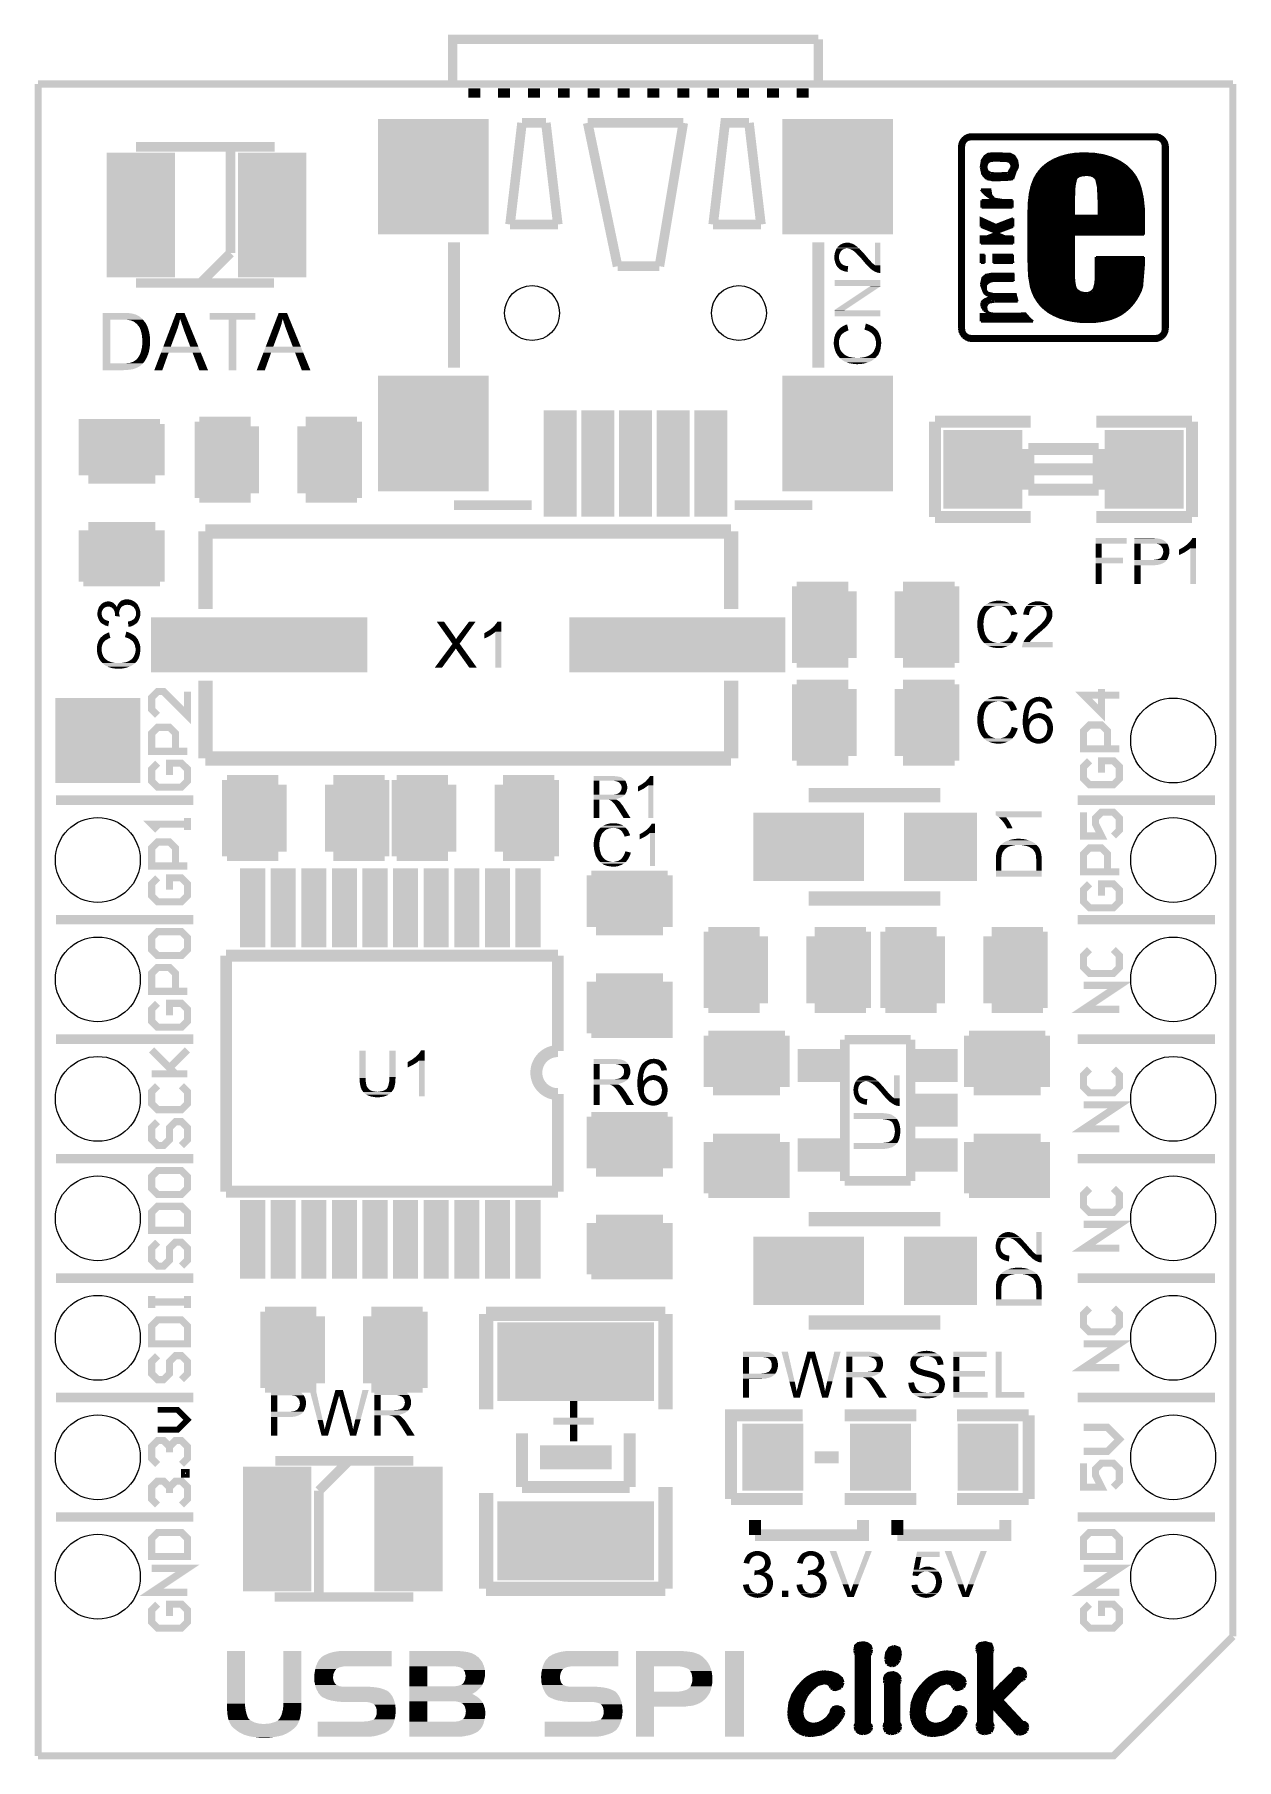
# Model space of a CAD drawing. Extents: x -1.3 to 24.2, y -3.9 to 32.8.
import ezdxf

# ---------------------------------------------------------------- set-up
doc = ezdxf.new("R2010")
doc.units = 0
doc.layers.get('0').update_dxf_attribs({"linetype": 'CONTINUOUS'})
for name, color, linetype in [('USB_SPI_CLICK_V101_GKO', 9, 'CONTINUOUS'), ('USB_SPI_CLICK_V101_GTO', 11, 'CONTINUOUS'), ('USB_SPI_CLICK_V101_GTS', 8, 'CONTINUOUS')]:
    doc.layers.add(name, color=color, linetype=linetype)

# ---------------------------------------------------------------- blocks, each defined once
blk = doc.blocks.new('RECTANGLE_38')
blk.add_solid([(0.762, 0.254), (0.762, -0.254), (-0.762, 0.254), (-0.762, -0.254)])
blk = doc.blocks.new('RECTANGLE_83')
blk.add_solid([(0.77597, 0.72644), (0.77597, -0.72644), (-0.77597, 0.72644), (-0.77597, -0.72644)])
blk = doc.blocks.new('RECTANGLE_84')
blk.add_solid([(1.17602, 0.72644), (1.17602, -0.72644), (-1.17602, 0.72644), (-1.17602, -0.72644)])
blk = doc.blocks.new('RECTANGLE_85')
blk.add_solid([(0.2667, 0.8382), (0.2667, -0.8382), (-0.2667, 0.8382), (-0.2667, -0.8382)])
blk = doc.blocks.new('RECTANGLE_43')
blk.add_solid([(0.6477, 0.7112), (0.6477, -0.7112), (-0.6477, 0.7112), (-0.6477, -0.7112)])
blk = doc.blocks.new('RECTANGLE_44')
blk.add_solid([(0.5842, 0.7112), (0.5842, -0.7112), (-0.5842, 0.7112), (-0.5842, -0.7112)])
blk = doc.blocks.new('RECTANGLE_86')
blk.add_solid([(0.7112, 0.5842), (0.7112, -0.5842), (-0.7112, 0.5842), (-0.7112, -0.5842)])
blk = doc.blocks.new('RECTANGLE_87')
blk.add_solid([(0.47625, 0.35179), (0.47625, -0.35179), (-0.47625, 0.35179), (-0.47625, -0.35179)])
blk = doc.blocks.new('RECTANGLE_88')
blk.add_solid([(0.72644, 1.32588), (0.72644, -1.32588), (-0.72644, 1.32588), (-0.72644, -1.32588)])
blk = doc.blocks.new('RECTANGLE_89')
blk.add_solid([(0.35179, 1.1303), (0.35179, -1.1303), (-0.35179, 1.1303), (-0.35179, -1.1303)])
blk = doc.blocks.new('RECTANGLE_90')
blk.add_solid([(1.17602, 1.22682), (1.17602, -1.22682), (-1.17602, 1.22682), (-1.17602, -1.22682)])
blk = doc.blocks.new('RECTANGLE_91')
blk.add_solid([(1.6637, 0.8382), (1.6637, -0.8382), (-1.6637, 0.8382), (-1.6637, -0.8382)])
blk = doc.blocks.new('RECTANGLE_52')
blk.add_solid([(2.2987, 0.5842), (2.2987, -0.5842), (-2.2987, 0.5842), (-2.2987, -0.5842)])
blk = doc.blocks.new('SQUARE_92')
blk.add_solid([(0.8382, 0.8382), (0.8382, -0.8382), (-0.8382, 0.8382), (-0.8382, -0.8382)])
blk = doc.blocks.new('SQUARE_93')
blk.add_solid([(0.9017, 0.9017), (0.9017, -0.9017), (-0.9017, 0.9017), (-0.9017, -0.9017)])
blk = doc.blocks.new('ROUND_94')
blk.add_circle((0, 0), 0.902)
blk = doc.blocks.new('ROUND_95')
blk.add_circle((0, 0), 0.584)

msp = doc.modelspace()

# ---------------------------------------------------------------- linework, layer by layer
at = {"layer": 'USB_SPI_CLICK_V101_GKO', "const_width": 0.1524}
for points in [[(-1.27, 31.73984), (24.13, 31.73984)], [(-1.27, -3.81), (-1.27, 31.73984)], [(24.13, -1.27), (24.13, 31.73984)], [(-1.27, -3.81), (21.59, -3.81), (24.13, -1.27)]]:
    msp.add_lwpolyline(points, dxfattribs=at)
at = {"layer": 'USB_SPI_CLICK_V101_GTO'}
for points, const_width in [([(7.5438, 31.6738), (7.5438, 32.6898), (15.3162, 32.6898)], 0.2032), ([(15.3162, 31.6738), (15.3162, 32.6898)], 0.2032), ([(7.874, 31.5468), (8.128, 31.5468)], 0.2032), ([(8.509, 31.5468), (8.763, 31.5468)], 0.2032), ([(9.144, 31.5468), (9.398, 31.5468)], 0.2032), ([(9.779, 31.5468), (10.033, 31.5468)], 0.2032), ([(10.414, 31.5468), (10.668, 31.5468)], 0.2032), ([(11.049, 31.5468), (11.303, 31.5468)], 0.2032), ([(11.684, 31.5468), (11.938, 31.5468)], 0.2032), ([(12.319, 31.5468), (12.573, 31.5468)], 0.2032), ([(12.954, 31.5468), (13.208, 31.5468)], 0.2032), ([(13.589, 31.5468), (13.843, 31.5468)], 0.2032), ([(14.224, 31.5468), (14.478, 31.5468)], 0.2032), ([(14.859, 31.5468), (15.113, 31.5468)], 0.2032), ([(8.763, 28.7528), (9.017, 30.9118)], 0.2032), ([(9.017, 30.9118), (9.525, 30.9118)], 0.2032), ([(9.525, 30.9118), (9.779, 28.7528)], 0.2032), ([(10.414, 30.9118), (11.049, 27.8638)], 0.2032), ([(10.414, 30.9118), (12.446, 30.9118)], 0.2032), ([(11.938, 27.8638), (12.446, 30.9118)], 0.2032), ([(13.081, 28.7528), (13.335, 30.9118), (13.843, 30.9118)], 0.2032), ([(13.843, 30.9118), (14.097, 28.7528)], 0.2032), ([(0.8128, 30.4038), (3.7592, 30.4038)], 0.2032), ([(2.8194, 28.1432), (2.8194, 30.4038)], 0.2032), ([(18.31086, 26.54808), (18.31086, 30.39618), (18.31594, 30.45206), (18.33118, 30.50286), (18.35658, 30.54858), (18.3896, 30.58922), (18.43024, 30.62224), (18.47596, 30.64764), (18.52676, 30.66288), (18.58264, 30.66796)], 0.0508), ([(18.31848, 30.46476), (18.42008, 30.46476)], 0.0508), ([(18.3388, 30.51556), (18.44802, 30.51556)], 0.0508), ([(18.37182, 30.56636), (18.54454, 30.56636)], 0.0508), ([(18.41246, 30.4165), (18.42262, 30.47492)], 0.0508), ([(18.42262, 30.47492), (18.45564, 30.52318)], 0.0508), ([(18.42516, 30.61716), (22.6314, 30.61716)], 0.0508), ([(18.45564, 30.52318), (18.5039, 30.5562)], 0.0508), ([(18.5039, 30.5562), (18.56232, 30.56636)], 0.0508), ([(18.56232, 30.56636), (22.4917, 30.56636)], 0.0508), ([(18.56994, 30.66796), (22.48408, 30.66796)], 0.0508), ([(18.58264, 30.66796), (22.47392, 30.66796), (22.52726, 30.66288), (22.57806, 30.64764), (22.62378, 30.62224), (22.66442, 30.58922), (22.69744, 30.54858), (22.72284, 30.50286), (22.73808, 30.45206), (22.7457, 30.39618)], 0.0508), ([(22.4917, 30.56636), (22.55266, 30.5562)], 0.0508), ([(22.51202, 30.56636), (22.68474, 30.56636)], 0.0508), ([(22.55266, 30.5562), (22.60092, 30.52318)], 0.0508), ([(22.60092, 30.52318), (22.6314, 30.47492)], 0.0508), ([(22.606, 30.51556), (22.71776, 30.51556)], 0.0508), ([(22.6314, 30.47492), (22.6441, 30.4165)], 0.0508), ([(22.63648, 30.46476), (22.73554, 30.46476)], 0.0508), ([(18.31086, 30.41396), (18.41246, 30.41396)], 0.0508), ([(18.31086, 30.36316), (18.41246, 30.36316)], 0.0508), ([(18.31086, 30.31236), (18.41246, 30.31236)], 0.0508), ([(18.31086, 30.26156), (18.41246, 30.26156)], 0.0508), ([(18.31086, 30.21076), (18.41246, 30.21076)], 0.0508), ([(18.31086, 30.15996), (18.41246, 30.15996)], 0.0508), ([(18.31086, 30.10916), (18.41246, 30.10916)], 0.0508), ([(18.31086, 30.05836), (18.41246, 30.05836)], 0.0508), ([(18.41246, 26.5303), (18.42262, 26.46934), (18.45564, 26.42362), (18.5039, 26.3906), (18.56232, 26.3779), (22.4917, 26.3779), (22.55266, 26.3906), (22.60092, 26.42362), (22.6314, 26.46934), (22.6441, 26.5303), (22.6441, 30.4165)], 0.0508), ([(18.41246, 26.5303), (18.41246, 30.4165)], 0.0508), ([(18.77314, 29.96946), (18.796, 30.11424), (18.85442, 30.20568), (18.92554, 30.2514), (19.0373, 30.2641), (19.39798, 30.2514), (19.48434, 30.20568), (19.54022, 30.1117), (19.56054, 29.98216)], 0.0508), ([(18.78076, 30.05074), (18.90776, 30.05074)], 0.0508), ([(18.79092, 30.10154), (18.97634, 30.10154)], 0.0508), ([(18.81378, 30.15234), (19.52244, 30.15234)], 0.0508), ([(18.84934, 30.20314), (19.48434, 30.20314)], 0.0508), ([(18.8849, 29.96946), (18.90014, 30.04058), (18.93824, 30.0863), (18.98904, 30.10662), (19.06778, 30.1117), (19.3167, 30.10662), (19.37766, 30.08376), (19.41576, 30.03804), (19.42846, 29.97454)], 0.0508), ([(18.94078, 30.25394), (19.37258, 30.25394)], 0.0508), ([(19.33702, 30.10154), (19.5453, 30.10154)], 0.0508), ([(19.40814, 30.05074), (19.55546, 30.05074)], 0.0508), ([(20.18538, 30.04566), (20.31746, 30.1244)], 0.0508), ([(20.19554, 30.05074), (21.7805, 30.05074)], 0.0508), ([(20.27682, 30.10154), (21.69668, 30.10154)], 0.0508), ([(20.31746, 30.1244), (20.46478, 30.18536)], 0.0508), ([(20.3835, 30.15234), (21.59254, 30.15234)], 0.0508), ([(20.46478, 30.18536), (20.62226, 30.22854)], 0.0508), ([(20.52828, 30.20314), (21.44522, 30.20314)], 0.0508), ([(20.62226, 30.22854), (20.7899, 30.25394)], 0.0508), ([(20.7899, 30.25394), (20.97024, 30.26156)], 0.0508), ([(20.80006, 30.25394), (21.15566, 30.25394)], 0.0508), ([(20.97024, 30.26156), (21.1836, 30.2514)], 0.0508), ([(21.1836, 30.2514), (21.37918, 30.22092)], 0.0508), ([(21.37918, 30.22092), (21.55444, 30.16758)], 0.0508), ([(21.55444, 30.16758), (21.71192, 30.09392)], 0.0508), ([(21.71192, 30.09392), (21.84654, 30.00502)], 0.0508), ([(22.6441, 30.41396), (22.74316, 30.41396)], 0.0508), ([(22.6441, 30.36316), (22.7457, 30.36316)], 0.0508), ([(22.6441, 30.31236), (22.7457, 30.31236)], 0.0508), ([(22.6441, 30.26156), (22.7457, 30.26156)], 0.0508), ([(22.6441, 30.21076), (22.7457, 30.21076)], 0.0508), ([(22.6441, 30.15996), (22.7457, 30.15996)], 0.0508), ([(22.6441, 30.10916), (22.7457, 30.10916)], 0.0508), ([(22.6441, 30.05836), (22.7457, 30.05836)], 0.0508), ([(22.7457, 26.54808), (22.7457, 30.39618)], 0.0508), ([(18.31086, 30.00756), (18.41246, 30.00756)], 0.0508), ([(18.31086, 29.95676), (18.41246, 29.95676)], 0.0508), ([(18.31086, 29.90596), (18.41246, 29.90596)], 0.0508), ([(18.31086, 29.85516), (18.41246, 29.85516)], 0.0508), ([(18.31086, 29.80436), (18.41246, 29.80436)], 0.0508), ([(18.31086, 29.75356), (18.41246, 29.75356)], 0.0508), ([(18.31086, 29.70276), (18.41246, 29.70276)], 0.0508), ([(18.77314, 29.96946), (18.8087, 29.8069)], 0.0508), ([(18.77568, 29.99994), (18.88744, 29.99994)], 0.0508), ([(18.77568, 29.94914), (18.8849, 29.94914)], 0.0508), ([(18.77822, 29.89834), (18.90268, 29.89834)], 0.0508), ([(18.79092, 29.84754), (18.96618, 29.84754)], 0.0508), ([(18.8087, 29.8069), (18.8976, 29.718)], 0.0508), ([(18.81378, 29.79674), (19.47672, 29.79674)], 0.0508), ([(18.85442, 29.74594), (19.46148, 29.74594)], 0.0508), ([(18.8849, 29.96946), (18.90776, 29.89072)], 0.0508), ([(18.8976, 29.718), (19.05508, 29.69514)], 0.0508), ([(18.90776, 29.89072), (18.97126, 29.84754)], 0.0508), ([(18.97126, 29.84754), (19.08048, 29.83484)], 0.0508), ([(19.00428, 29.69514), (19.1897, 29.69514)], 0.0508), ([(19.05508, 29.69514), (19.4183, 29.70784)], 0.0508), ([(19.08048, 29.83484), (19.3294, 29.84246)], 0.0508), ([(19.3294, 29.84246), (19.35734, 29.85008)], 0.0508), ([(19.35734, 29.85008), (19.39544, 29.92628)], 0.0508), ([(19.35734, 29.84754), (19.49704, 29.84754)], 0.0508), ([(19.3802, 29.89834), (19.51736, 29.89834)], 0.0508), ([(19.39544, 29.92628), (19.42846, 29.972)], 0.0508), ([(19.41068, 29.94914), (19.54276, 29.94914)], 0.0508), ([(19.4183, 29.70784), (19.4564, 29.72308)], 0.0508), ([(19.42846, 29.99994), (19.56054, 29.99994)], 0.0508), ([(19.42846, 29.972), (19.42846, 29.97454)], 0.0508), ([(19.4564, 29.72308), (19.50974, 29.8831)], 0.0508), ([(19.50974, 29.8831), (19.56054, 29.97708)], 0.0508), ([(19.56054, 29.97708), (19.56054, 29.98216)], 0.0508), ([(19.85518, 29.5783), (19.91106, 29.72308)], 0.0508), ([(19.89836, 29.69514), (20.78228, 29.69514)], 0.0508), ([(19.91106, 29.72308), (19.98218, 29.845)], 0.0508), ([(19.92376, 29.74594), (20.81022, 29.74594)], 0.0508), ([(19.9517, 29.79674), (20.91436, 29.79674)], 0.0508), ([(19.98218, 29.845), (20.07362, 29.95422)], 0.0508), ([(19.98472, 29.84754), (22.00402, 29.84754)], 0.0508), ([(20.02536, 29.89834), (21.96084, 29.89834)], 0.0508), ([(20.07108, 29.94914), (21.91004, 29.94914)], 0.0508), ([(20.07362, 29.95422), (20.18538, 30.04566)], 0.0508), ([(20.12696, 29.99994), (21.84908, 29.99994)], 0.0508), ([(20.74672, 28.93314), (20.74672, 29.2608), (20.75942, 29.56306), (20.79244, 29.72308), (20.82292, 29.75864), (20.87372, 29.78658), (20.93976, 29.80182), (21.02612, 29.8069), (21.0947, 29.80182), (21.15312, 29.7815), (21.1963, 29.75102), (21.22932, 29.70784), (21.26488, 29.54528), (21.27758, 29.2608)], 0.0508), ([(21.11248, 29.79674), (22.03958, 29.79674)], 0.0508), ([(21.20138, 29.74594), (22.0726, 29.74594)], 0.0508), ([(21.2344, 29.69514), (22.10054, 29.69514)], 0.0508), ([(21.84654, 30.00502), (21.96084, 29.89834)], 0.0508), ([(21.96084, 29.89834), (22.05228, 29.7815)], 0.0508), ([(22.05228, 29.7815), (22.12086, 29.64942)], 0.0508), ([(22.6441, 30.00756), (22.7457, 30.00756)], 0.0508), ([(22.6441, 29.95676), (22.7457, 29.95676)], 0.0508), ([(22.6441, 29.90596), (22.7457, 29.90596)], 0.0508), ([(22.6441, 29.85516), (22.7457, 29.85516)], 0.0508), ([(22.6441, 29.80436), (22.7457, 29.80436)], 0.0508), ([(22.6441, 29.75356), (22.7457, 29.75356)], 0.0508), ([(22.6441, 29.70276), (22.7457, 29.70276)], 0.0508), ([(18.31086, 29.65196), (18.41246, 29.65196)], 0.0508), ([(18.31086, 29.60116), (18.41246, 29.60116)], 0.0508), ([(18.31086, 29.55036), (18.41246, 29.55036)], 0.0508), ([(18.31086, 29.49956), (18.41246, 29.49956)], 0.0508), ([(18.31086, 29.44876), (18.41246, 29.44876)], 0.0508), ([(18.31086, 29.39796), (18.41246, 29.39796)], 0.0508), ([(18.31086, 29.34716), (18.41246, 29.34716)], 0.0508), ([(18.77314, 29.49194), (18.82648, 29.42844)], 0.0508), ([(18.77314, 29.49194), (18.97126, 29.49194), (18.99158, 29.37256), (19.06016, 29.29636), (19.24304, 29.26842)], 0.0508), ([(18.81378, 29.44114), (18.97634, 29.44114)], 0.0508), ([(18.82648, 29.42844), (18.88998, 29.37002)], 0.0508), ([(18.86458, 29.39034), (18.98396, 29.39034)], 0.0508), ([(18.88998, 29.37002), (18.97126, 29.31668)], 0.0508), ([(18.93062, 29.33954), (19.00936, 29.33954)], 0.0508), ([(18.97126, 29.31668), (19.06778, 29.26842)], 0.0508), ([(19.79422, 29.2227), (19.81708, 29.4132)], 0.0508), ([(19.80692, 29.33954), (20.74672, 29.33954)], 0.0508), ([(19.81454, 29.39034), (20.74926, 29.39034)], 0.0508), ([(19.81708, 29.4132), (19.85518, 29.5783)], 0.0508), ([(19.82216, 29.44114), (20.74926, 29.44114)], 0.0508), ([(19.83232, 29.49194), (20.7518, 29.49194)], 0.0508), ([(19.84502, 29.54274), (20.75688, 29.54274)], 0.0508), ([(19.86026, 29.59354), (20.76196, 29.59354)], 0.0508), ([(19.87804, 29.64434), (20.76958, 29.64434)], 0.0508), ([(21.24964, 29.64434), (22.1234, 29.64434)], 0.0508), ([(21.2598, 29.59354), (22.14118, 29.59354)], 0.0508), ([(21.26488, 29.54274), (22.15896, 29.54274)], 0.0508), ([(21.26996, 29.49194), (22.1742, 29.49194)], 0.0508), ([(21.2725, 29.44114), (22.1869, 29.44114)], 0.0508), ([(21.27504, 29.39034), (22.19706, 29.39034)], 0.0508), ([(21.27758, 29.33954), (22.20468, 29.33954)], 0.0508), ([(22.12086, 29.64942), (22.17166, 29.49702)], 0.0508), ([(22.17166, 29.49702), (22.20976, 29.31668)], 0.0508), ([(22.20976, 29.31668), (22.23262, 29.10586)], 0.0508), ([(22.6441, 29.65196), (22.7457, 29.65196)], 0.0508), ([(22.6441, 29.60116), (22.7457, 29.60116)], 0.0508), ([(22.6441, 29.55036), (22.7457, 29.55036)], 0.0508), ([(22.6441, 29.49956), (22.7457, 29.49956)], 0.0508), ([(22.6441, 29.44876), (22.7457, 29.44876)], 0.0508), ([(22.6441, 29.39796), (22.7457, 29.39796)], 0.0508), ([(22.6441, 29.34716), (22.7457, 29.34716)], 0.0508), ([(18.31086, 29.29636), (18.41246, 29.29636)], 0.0508), ([(18.31086, 29.24556), (18.41246, 29.24556)], 0.0508), ([(18.31086, 29.19476), (18.41246, 29.19476)], 0.0508), ([(18.31086, 29.14396), (18.41246, 29.14396)], 0.0508), ([(18.31086, 29.09316), (18.41246, 29.09316)], 0.0508), ([(18.31086, 29.04236), (18.41246, 29.04236)], 0.0508), ([(18.31086, 28.99156), (18.41246, 28.99156)], 0.0508), ([(18.78584, 29.26842), (18.78584, 29.11094)], 0.0508), ([(18.78584, 29.26842), (19.06778, 29.26842)], 0.0508), ([(18.78584, 29.23794), (19.4437, 29.23794)], 0.0508), ([(18.78584, 29.18714), (19.44116, 29.18714)], 0.0508), ([(18.78584, 29.13634), (19.44116, 29.13634)], 0.0508), ([(18.78584, 29.11094), (19.4437, 29.11094)], 0.0508), ([(19.01952, 29.28874), (19.07794, 29.28874)], 0.0508), ([(19.24304, 29.26842), (19.44624, 29.26842)], 0.0508), ([(19.4437, 29.11094), (19.44624, 29.26842)], 0.0508), ([(19.7866, 29.0068), (19.79422, 29.2227)], 0.0508), ([(19.7866, 29.08554), (20.74672, 29.08554)], 0.0508), ([(19.7866, 29.03474), (20.74672, 29.03474)], 0.0508), ([(19.7866, 27.99842), (19.7866, 29.0068)], 0.0508), ([(19.7866, 28.98394), (20.74672, 28.98394)], 0.0508), ([(19.78914, 29.13634), (20.74672, 29.13634)], 0.0508), ([(19.79168, 29.18714), (20.74672, 29.18714)], 0.0508), ([(19.79422, 29.23794), (20.74672, 29.23794)], 0.0508), ([(19.7993, 29.28874), (20.74672, 29.28874)], 0.0508), ([(21.27758, 29.28874), (22.2123, 29.28874)], 0.0508), ([(21.27758, 28.93314), (21.27758, 29.2608)], 0.0508), ([(21.27758, 29.23794), (22.21992, 29.23794)], 0.0508), ([(21.27758, 29.18714), (22.225, 29.18714)], 0.0508), ([(21.27758, 29.13634), (22.23008, 29.13634)], 0.0508), ([(21.27758, 29.08554), (22.23262, 29.08554)], 0.0508), ([(21.27758, 29.03474), (22.23516, 29.03474)], 0.0508), ([(21.27758, 28.98394), (22.2377, 28.98394)], 0.0508), ([(22.23262, 29.10586), (22.2377, 28.86964)], 0.0508), ([(22.6441, 29.29636), (22.7457, 29.29636)], 0.0508), ([(22.6441, 29.24556), (22.7457, 29.24556)], 0.0508), ([(22.6441, 29.19476), (22.7457, 29.19476)], 0.0508), ([(22.6441, 29.14396), (22.7457, 29.14396)], 0.0508), ([(22.6441, 29.09316), (22.7457, 29.09316)], 0.0508), ([(22.6441, 29.04236), (22.7457, 29.04236)], 0.0508), ([(22.6441, 28.99156), (22.7457, 28.99156)], 0.0508), ([(8.763, 28.7528), (9.779, 28.7528)], 0.2032), ([(13.081, 28.7528), (14.097, 28.7528)], 0.2032), ([(18.31086, 28.94076), (18.41246, 28.94076)], 0.0508), ([(18.31086, 28.88996), (18.41246, 28.88996)], 0.0508), ([(18.31086, 28.83916), (18.41246, 28.83916)], 0.0508), ([(18.31086, 28.78836), (18.41246, 28.78836)], 0.0508), ([(18.31086, 28.73756), (18.41246, 28.73756)], 0.0508), ([(18.31086, 28.68676), (18.41246, 28.68676)], 0.0508), ([(18.31086, 28.63596), (18.41246, 28.63596)], 0.0508), ([(18.31086, 28.58516), (18.41246, 28.58516)], 0.0508), ([(18.77314, 28.70454), (18.77314, 28.88488), (19.09064, 28.7401), (19.4564, 28.88234)], 0.0508), ([(18.77314, 28.88234), (18.77822, 28.88234)], 0.0508), ([(18.77314, 28.83154), (18.88744, 28.83154)], 0.0508), ([(18.77314, 28.78074), (18.9992, 28.78074)], 0.0508), ([(18.77314, 28.72994), (19.4564, 28.72994)], 0.0508), ([(18.77314, 28.70454), (19.28114, 28.4988)], 0.0508), ([(18.83156, 28.67914), (19.38782, 28.67914)], 0.0508), ([(18.90522, 28.4988), (19.4564, 28.70454)], 0.0508), ([(18.95856, 28.62834), (19.2532, 28.62834)], 0.0508), ([(19.19732, 28.78074), (19.4564, 28.78074)], 0.0508), ([(19.32686, 28.83154), (19.4564, 28.83154)], 0.0508), ([(19.4564, 28.70454), (19.4564, 28.88234)], 0.0508), ([(19.7866, 28.93314), (20.74672, 28.93314)], 0.0508), ([(19.7866, 28.88234), (22.2377, 28.88234)], 0.0508), ([(19.7866, 28.83154), (22.2377, 28.83154)], 0.0508), ([(19.7866, 28.78074), (22.2377, 28.78074)], 0.0508), ([(19.7866, 28.72994), (22.2377, 28.72994)], 0.0508), ([(19.7866, 28.67914), (22.2377, 28.67914)], 0.0508), ([(19.7866, 28.62834), (22.2377, 28.62834)], 0.0508), ([(20.74672, 28.93314), (21.27758, 28.93314)], 0.0508), ([(21.27758, 28.93314), (22.2377, 28.93314)], 0.0508), ([(22.2377, 28.5369), (22.2377, 28.86964)], 0.0508), ([(22.6441, 28.94076), (22.7457, 28.94076)], 0.0508), ([(22.6441, 28.88996), (22.7457, 28.88996)], 0.0508), ([(22.6441, 28.83916), (22.7457, 28.83916)], 0.0508), ([(22.6441, 28.78836), (22.7457, 28.78836)], 0.0508), ([(22.6441, 28.73756), (22.7457, 28.73756)], 0.0508), ([(22.6441, 28.68676), (22.7457, 28.68676)], 0.0508), ([(22.6441, 28.63596), (22.7457, 28.63596)], 0.0508), ([(22.6441, 28.58516), (22.7457, 28.58516)], 0.0508), ([(2.1844, 27.5082), (2.8194, 28.1432)], 0.2032), ([(7.5692, 25.7048), (7.5692, 28.3718)], 0.254), ([(15.3162, 25.7048), (15.3162, 28.3718)], 0.254), ([(18.31086, 28.53436), (18.41246, 28.53436)], 0.0508), ([(18.31086, 28.48356), (18.41246, 28.48356)], 0.0508), ([(18.31086, 28.43276), (18.41246, 28.43276)], 0.0508), ([(18.31086, 28.38196), (18.41246, 28.38196)], 0.0508), ([(18.31086, 28.33116), (18.41246, 28.33116)], 0.0508), ([(18.31086, 28.28036), (18.41246, 28.28036)], 0.0508), ([(18.31086, 28.22956), (18.41246, 28.22956)], 0.0508), ([(18.77314, 28.3464), (18.77314, 28.4988), (19.28114, 28.4988)], 0.0508), ([(18.77314, 28.47594), (19.4564, 28.47594)], 0.0508), ([(18.77314, 28.42514), (19.4564, 28.42514)], 0.0508), ([(18.77314, 28.37434), (19.4564, 28.37434)], 0.0508), ([(18.77314, 28.3464), (19.4564, 28.3464)], 0.0508), ([(18.90522, 28.4988), (19.4564, 28.4988)], 0.0508), ([(18.98396, 28.52674), (19.21002, 28.52674)], 0.0508), ([(19.08302, 28.57754), (19.11858, 28.57754)], 0.0508), ([(19.4564, 28.3464), (19.4564, 28.4988)], 0.0508), ([(19.7866, 28.57754), (22.2377, 28.57754)], 0.0508), ([(19.7866, 28.52674), (20.74672, 28.52674)], 0.0508), ([(19.7866, 28.47594), (20.74672, 28.47594)], 0.0508), ([(19.7866, 28.42514), (20.74672, 28.42514)], 0.0508), ([(19.7866, 28.37434), (20.74672, 28.37434)], 0.0508), ([(19.7866, 28.32354), (20.74672, 28.32354)], 0.0508), ([(19.7866, 28.27274), (20.74672, 28.27274)], 0.0508), ([(19.7866, 28.22194), (20.74672, 28.22194)], 0.0508), ([(20.74672, 27.66314), (20.74672, 28.5369), (22.2377, 28.5369)], 0.0508), ([(22.6441, 28.53436), (22.7457, 28.53436)], 0.0508), ([(22.6441, 28.48356), (22.7457, 28.48356)], 0.0508), ([(22.6441, 28.43276), (22.7457, 28.43276)], 0.0508), ([(22.6441, 28.38196), (22.7457, 28.38196)], 0.0508), ([(22.6441, 28.33116), (22.7457, 28.33116)], 0.0508), ([(22.6441, 28.28036), (22.7457, 28.28036)], 0.0508), ([(22.6441, 28.22956), (22.7457, 28.22956)], 0.0508), ([(11.049, 27.8638), (11.938, 27.8638)], 0.2032), ([(18.31086, 28.17876), (18.41246, 28.17876)], 0.0508), ([(18.31086, 28.12796), (18.41246, 28.12796)], 0.0508), ([(18.31086, 28.07716), (18.41246, 28.07716)], 0.0508), ([(18.31086, 28.02636), (18.41246, 28.02636)], 0.0508), ([(18.31086, 27.97556), (18.41246, 27.97556)], 0.0508), ([(18.31086, 27.92476), (18.41246, 27.92476)], 0.0508), ([(18.31086, 27.87396), (18.41246, 27.87396)], 0.0508), ([(18.77314, 27.93492), (18.77314, 28.10764), (18.84934, 28.10764)], 0.0508), ([(18.77314, 28.06954), (18.84934, 28.06954)], 0.0508), ([(18.77314, 28.01874), (18.84934, 28.01874)], 0.0508), ([(18.77314, 27.96794), (18.84934, 27.96794)], 0.0508), ([(18.77314, 27.93492), (18.84934, 27.93492)], 0.0508), ([(18.84934, 27.93492), (18.84934, 28.10764)], 0.0508), ([(19.03984, 27.93492), (19.03984, 28.10764), (19.45386, 28.10764)], 0.0508), ([(19.03984, 28.06954), (19.45386, 28.06954)], 0.0508), ([(19.03984, 28.01874), (19.45386, 28.01874)], 0.0508), ([(19.03984, 27.96794), (19.45386, 27.96794)], 0.0508), ([(19.03984, 27.93492), (19.4564, 27.93492)], 0.0508), ([(19.45386, 27.97556), (19.45386, 28.10764)], 0.0508), ([(19.45386, 27.97556), (19.4564, 27.93492)], 0.0508), ([(19.7866, 28.17114), (20.74672, 28.17114)], 0.0508), ([(19.7866, 28.12034), (20.74672, 28.12034)], 0.0508), ([(19.7866, 28.06954), (20.74672, 28.06954)], 0.0508), ([(19.7866, 27.99842), (19.7993, 27.65806), (19.84248, 27.41168), (19.8755, 27.31262), (19.91868, 27.21864), (19.97456, 27.1272), (20.0406, 27.04084), (20.12188, 26.9621), (20.21332, 26.89098), (20.32254, 26.83002), (20.44446, 26.77668), (20.57908, 26.7335), (20.72386, 26.70556), (20.8788, 26.68524), (21.0439, 26.68016), (21.209, 26.68524), (21.36394, 26.70556), (21.5011, 26.73604), (21.62302, 26.77922), (21.73478, 26.83256), (21.83384, 26.90114), (21.92528, 26.97988), (22.00656, 27.07132), (22.07514, 27.16784), (22.12848, 27.26182), (22.17166, 27.35326), (22.19706, 27.43962), (22.2377, 27.93238), (22.2377, 28.05938)], 0.0508), ([(19.7866, 28.01874), (20.74672, 28.01874)], 0.0508), ([(19.7866, 27.96794), (20.74672, 27.96794)], 0.0508), ([(19.7866, 27.91714), (20.74672, 27.91714)], 0.0508), ([(19.7866, 27.86634), (20.74672, 27.86634)], 0.0508), ([(21.21916, 28.05938), (22.2377, 28.05938)], 0.0508), ([(21.21916, 27.73172), (21.21916, 28.05938)], 0.0508), ([(21.21916, 28.01874), (22.2377, 28.01874)], 0.0508), ([(21.21916, 27.96794), (22.2377, 27.96794)], 0.0508), ([(21.21916, 27.91714), (22.2377, 27.91714)], 0.0508), ([(21.21916, 27.86634), (22.2377, 27.86634)], 0.0508), ([(22.6441, 28.17876), (22.7457, 28.17876)], 0.0508), ([(22.6441, 28.12796), (22.7457, 28.12796)], 0.0508), ([(22.6441, 28.07716), (22.7457, 28.07716)], 0.0508), ([(22.6441, 28.02636), (22.7457, 28.02636)], 0.0508), ([(22.6441, 27.97556), (22.7457, 27.97556)], 0.0508), ([(22.6441, 27.92476), (22.7457, 27.92476)], 0.0508), ([(22.6441, 27.87396), (22.7457, 27.87396)], 0.0508), ([(0.8128, 27.5082), (3.74396, 27.5082)], 0.2032), ([(18.31086, 27.82316), (18.41246, 27.82316)], 0.0508), ([(18.31086, 27.77236), (18.41246, 27.77236)], 0.0508), ([(18.31086, 27.72156), (18.41246, 27.72156)], 0.0508), ([(18.31086, 27.67076), (18.41246, 27.67076)], 0.0508), ([(18.31086, 27.61996), (18.41246, 27.61996)], 0.0508), ([(18.31086, 27.56916), (18.41246, 27.56916)], 0.0508), ([(18.31086, 27.51836), (18.41246, 27.51836)], 0.0508), ([(18.77568, 27.47264), (18.8087, 27.61488), (18.87728, 27.67838), (19.01444, 27.70378), (19.46148, 27.70378), (19.4691, 27.55138)], 0.0508), ([(18.77822, 27.51074), (18.923, 27.51074)], 0.0508), ([(18.78584, 27.56154), (19.4691, 27.56154)], 0.0508), ([(18.8087, 27.61234), (19.46148, 27.61234)], 0.0508), ([(18.85442, 27.66314), (19.46148, 27.66314)], 0.0508), ([(18.89252, 27.48026), (18.923, 27.51074)], 0.0508), ([(18.923, 27.51074), (18.96872, 27.53868)], 0.0508), ([(18.96872, 27.53868), (19.0246, 27.55138)], 0.0508), ([(19.0246, 27.55138), (19.4691, 27.55138)], 0.0508), ([(19.78914, 27.81554), (20.74672, 27.81554)], 0.0508), ([(19.79168, 27.76474), (20.74672, 27.76474)], 0.0508), ([(19.79422, 27.71394), (20.74672, 27.71394)], 0.0508), ([(19.7993, 27.66314), (20.74672, 27.66314)], 0.0508), ([(19.80438, 27.61234), (20.74926, 27.61234)], 0.0508), ([(19.812, 27.56154), (20.7518, 27.56154)], 0.0508), ([(19.81962, 27.51074), (20.75688, 27.51074)], 0.0508), ([(20.74672, 27.66314), (20.75434, 27.53868)], 0.0508), ([(20.75434, 27.53868), (20.76958, 27.45232)], 0.0508), ([(21.17852, 27.38374), (21.21154, 27.51582)], 0.0508), ([(21.21154, 27.51582), (21.21916, 27.73172)], 0.0508), ([(21.21154, 27.51074), (22.2123, 27.51074)], 0.0508), ([(21.21408, 27.56154), (22.21992, 27.56154)], 0.0508), ([(21.21916, 27.81554), (22.2377, 27.81554)], 0.0508), ([(21.21916, 27.76474), (22.23516, 27.76474)], 0.0508), ([(21.21916, 27.71394), (22.23262, 27.71394)], 0.0508), ([(21.21916, 27.66314), (22.23008, 27.66314)], 0.0508), ([(21.21916, 27.61234), (22.225, 27.61234)], 0.0508), ([(22.6441, 27.82316), (22.7457, 27.82316)], 0.0508), ([(22.6441, 27.77236), (22.7457, 27.77236)], 0.0508), ([(22.6441, 27.72156), (22.7457, 27.72156)], 0.0508), ([(22.6441, 27.67076), (22.7457, 27.67076)], 0.0508), ([(22.6441, 27.61996), (22.7457, 27.61996)], 0.0508), ([(22.6441, 27.56916), (22.7457, 27.56916)], 0.0508), ([(22.6441, 27.51836), (22.7457, 27.51836)], 0.0508), ([(18.31086, 27.46756), (18.41246, 27.46756)], 0.0508), ([(18.31086, 27.41676), (18.41246, 27.41676)], 0.0508), ([(18.31086, 27.36596), (18.41246, 27.36596)], 0.0508), ([(18.31086, 27.31516), (18.41246, 27.31516)], 0.0508), ([(18.31086, 27.26436), (18.41246, 27.26436)], 0.0508), ([(18.31086, 27.21356), (18.41246, 27.21356)], 0.0508), ([(18.31086, 27.16276), (18.41246, 27.16276)], 0.0508), ([(18.77568, 27.47264), (18.84426, 27.28976)], 0.0508), ([(18.77568, 27.45994), (18.87982, 27.45994)], 0.0508), ([(18.7833, 27.08402), (18.8087, 27.12466), (18.85442, 27.15768), (18.91538, 27.18308), (18.9865, 27.2034)], 0.0508), ([(18.78584, 27.40914), (18.86966, 27.40914)], 0.0508), ([(18.80616, 27.35834), (18.87474, 27.35834)], 0.0508), ([(18.83156, 27.30754), (18.90776, 27.30754)], 0.0508), ([(18.84426, 27.28976), (18.9865, 27.2034)], 0.0508), ([(18.84934, 27.15514), (19.53768, 27.15514)], 0.0508), ([(18.87474, 27.45486), (18.89252, 27.48026)], 0.0508), ([(18.87474, 27.45486), (18.87728, 27.3558), (18.91284, 27.30246), (19.04238, 27.26944), (19.50974, 27.2669), (19.51736, 27.23388), (19.54276, 27.1399), (19.55292, 27.1145)], 0.0508), ([(18.87728, 27.25674), (19.51228, 27.25674)], 0.0508), ([(18.97634, 27.20594), (19.52498, 27.20594)], 0.0508), ([(19.82978, 27.45994), (20.76704, 27.45994)], 0.0508), ([(19.84248, 27.40914), (20.77974, 27.40914)], 0.0508), ([(19.85772, 27.35834), (20.81022, 27.35834)], 0.0508), ([(19.8755, 27.30754), (20.88642, 27.30754)], 0.0508), ([(19.89836, 27.25674), (22.12848, 27.25674)], 0.0508), ([(19.92376, 27.20594), (22.098, 27.20594)], 0.0508), ([(19.95424, 27.15514), (22.06752, 27.15514)], 0.0508), ([(20.76958, 27.45232), (20.78736, 27.3939)], 0.0508), ([(20.78736, 27.3939), (20.81022, 27.36088)], 0.0508), ([(20.81022, 27.36088), (20.88388, 27.31008)], 0.0508), ([(20.88388, 27.31008), (20.9804, 27.28976)], 0.0508), ([(20.9804, 27.28976), (21.0439, 27.2923)], 0.0508), ([(21.0439, 27.2923), (21.09978, 27.31008)], 0.0508), ([(21.09724, 27.30754), (22.15134, 27.30754)], 0.0508), ([(21.09978, 27.31008), (21.1455, 27.34056)], 0.0508), ([(21.1455, 27.34056), (21.17852, 27.38374)], 0.0508), ([(21.16328, 27.35834), (22.1742, 27.35834)], 0.0508), ([(21.19122, 27.40914), (22.18944, 27.40914)], 0.0508), ([(21.20392, 27.45994), (22.20214, 27.45994)], 0.0508), ([(22.6441, 27.46756), (22.7457, 27.46756)], 0.0508), ([(22.6441, 27.41676), (22.7457, 27.41676)], 0.0508), ([(22.6441, 27.36596), (22.7457, 27.36596)], 0.0508), ([(22.6441, 27.31516), (22.7457, 27.31516)], 0.0508), ([(22.6441, 27.26436), (22.7457, 27.26436)], 0.0508), ([(22.6441, 27.21356), (22.7457, 27.21356)], 0.0508), ([(22.6441, 27.16276), (22.7457, 27.16276)], 0.0508), ([(18.31086, 27.11196), (18.41246, 27.11196)], 0.0508), ([(18.31086, 27.06116), (18.41246, 27.06116)], 0.0508), ([(18.31086, 27.01036), (18.41246, 27.01036)], 0.0508), ([(18.31086, 26.95956), (18.41246, 26.95956)], 0.0508), ([(18.31086, 26.90876), (18.41246, 26.90876)], 0.0508), ([(18.31086, 26.85796), (18.41246, 26.85796)], 0.0508), ([(18.31086, 26.80716), (18.41246, 26.80716)], 0.0508), ([(18.31086, 26.75636), (18.41246, 26.75636)], 0.0508), ([(18.77314, 26.69032), (18.77314, 26.8478), (18.97888, 26.8478)], 0.0508), ([(18.77314, 26.79954), (19.76374, 26.79954)], 0.0508), ([(18.78076, 27.05354), (18.90014, 27.05354)], 0.0508), ([(18.7833, 27.08402), (18.78584, 27.01544)], 0.0508), ([(18.78584, 27.01544), (18.83664, 26.92654)], 0.0508), ([(18.78838, 27.00274), (18.87982, 27.00274)], 0.0508), ([(18.79346, 27.10434), (18.9865, 27.10434)], 0.0508), ([(18.81378, 26.95194), (18.8849, 26.95194)], 0.0508), ([(18.83664, 26.92654), (18.97888, 26.8478)], 0.0508), ([(18.86712, 26.90114), (18.90776, 26.90114)], 0.0508), ([(18.87982, 27.00782), (18.91792, 27.07386)], 0.0508), ([(18.87982, 27.00782), (18.8976, 26.91892), (18.93316, 26.87828), (18.99158, 26.8605), (19.03984, 26.85288), (19.71802, 26.85542), (19.74596, 26.8224), (19.82978, 26.73096), (19.88058, 26.69032)], 0.0508), ([(18.91792, 27.07386), (18.9611, 27.09672)], 0.0508), ([(18.9611, 27.09672), (19.05508, 27.11196)], 0.0508), ([(18.96872, 26.85034), (19.72056, 26.85034)], 0.0508), ([(19.05508, 27.11196), (19.55292, 27.1145)], 0.0508), ([(19.9898, 27.10434), (22.03196, 27.10434)], 0.0508), ([(20.03044, 27.05354), (21.99386, 27.05354)], 0.0508), ([(20.07616, 27.00274), (21.94814, 27.00274)], 0.0508), ([(20.1295, 26.95194), (21.89734, 26.95194)], 0.0508), ([(20.19808, 26.90114), (21.83638, 26.90114)], 0.0508), ([(20.27936, 26.85034), (21.76526, 26.85034)], 0.0508), ([(20.3835, 26.79954), (21.67382, 26.79954)], 0.0508), ([(22.6441, 27.11196), (22.7457, 27.11196)], 0.0508), ([(22.6441, 27.06116), (22.7457, 27.06116)], 0.0508), ([(22.6441, 27.01036), (22.7457, 27.01036)], 0.0508), ([(22.6441, 26.95956), (22.7457, 26.95956)], 0.0508), ([(22.6441, 26.90876), (22.7457, 26.90876)], 0.0508), ([(22.6441, 26.85796), (22.7457, 26.85796)], 0.0508), ([(22.6441, 26.80716), (22.7457, 26.80716)], 0.0508), ([(22.6441, 26.75636), (22.7457, 26.75636)], 0.0508), ([(18.31086, 26.70556), (18.41246, 26.70556)], 0.0508), ([(18.31086, 26.65476), (18.41246, 26.65476)], 0.0508), ([(18.31086, 26.60396), (18.41246, 26.60396)], 0.0508), ([(18.31086, 26.55316), (18.41246, 26.55316)], 0.0508), ([(18.31086, 26.54808), (18.31594, 26.49474)], 0.0508), ([(18.31594, 26.50236), (18.415, 26.50236)], 0.0508), ([(18.31594, 26.49474), (18.33118, 26.44394)], 0.0508), ([(18.32864, 26.45156), (18.43278, 26.45156)], 0.0508), ([(18.33118, 26.44394), (18.35658, 26.39822)], 0.0508), ([(18.35404, 26.40076), (18.48358, 26.40076)], 0.0508), ([(18.35658, 26.39822), (18.3896, 26.35758)], 0.0508), ([(18.77314, 26.74874), (19.80946, 26.74874)], 0.0508), ([(18.77314, 26.69794), (19.86534, 26.69794)], 0.0508), ([(18.77314, 26.69032), (19.88058, 26.69032)], 0.0508), ([(20.5232, 26.74874), (21.54936, 26.74874)], 0.0508), ([(20.75942, 26.69794), (21.32584, 26.69794)], 0.0508), ([(22.57298, 26.40076), (22.69998, 26.40076)], 0.0508), ([(22.62378, 26.45156), (22.72792, 26.45156)], 0.0508), ([(22.64156, 26.50236), (22.74062, 26.50236)], 0.0508), ([(22.6441, 26.70556), (22.7457, 26.70556)], 0.0508), ([(22.6441, 26.65476), (22.7457, 26.65476)], 0.0508), ([(22.6441, 26.60396), (22.7457, 26.60396)], 0.0508), ([(22.6441, 26.55316), (22.7457, 26.55316)], 0.0508), ([(22.66442, 26.35758), (22.69744, 26.39822)], 0.0508), ([(22.69744, 26.39822), (22.72284, 26.44394)], 0.0508), ([(22.72284, 26.44394), (22.73808, 26.49474)], 0.0508), ([(22.73808, 26.49474), (22.7457, 26.54808)], 0.0508), ([(18.3896, 26.35758), (18.43024, 26.32456)], 0.0508), ([(18.39722, 26.34996), (22.65934, 26.34996)], 0.0508), ([(18.43024, 26.32456), (18.47596, 26.29916)], 0.0508), ([(18.47596, 26.29916), (18.52676, 26.28138)], 0.0508), ([(18.47596, 26.29916), (22.5806, 26.29916)], 0.0508), ([(18.52676, 26.28138), (18.58264, 26.2763)], 0.0508), ([(18.58264, 26.2763), (22.47392, 26.2763)], 0.0508), ([(22.47392, 26.2763), (22.52726, 26.28138)], 0.0508), ([(22.52726, 26.28138), (22.57806, 26.29916)], 0.0508), ([(22.57806, 26.29916), (22.62378, 26.32456)], 0.0508), ([(22.62378, 26.32456), (22.66442, 26.35758)], 0.0508), ([(-0.3048, 23.4188), (-0.3048, 24.511), (1.3208, 24.511)], 0.2032), ([(1.3208, 23.4188), (1.3208, 24.511)], 0.2032), ([(2.159, 24.5618), (3.2512, 24.5618)], 0.2032), ([(2.159, 22.9362), (2.159, 24.5618)], 0.2032), ([(4.4196, 24.5618), (5.5118, 24.5618)], 0.2032), ([(5.5118, 22.9362), (5.5118, 24.5618)], 0.2032), ([(17.79778, 24.5618), (19.82978, 24.5618)], 0.254), ([(17.79778, 22.5298), (17.79778, 24.5618)], 0.254), ([(21.22678, 24.5618), (23.25878, 24.5618)], 0.254), ([(23.25878, 24.5618), (23.25878, 22.5298)], 0.254), ([(19.77898, 23.9776), (21.27758, 23.9776)], 0.254), ([(19.77898, 23.114), (19.77898, 23.9776)], 0.254), ([(21.27758, 23.114), (21.27758, 23.9776)], 0.254), ([(19.77898, 23.5458), (21.27758, 23.5458)], 0.254), ([(19.77898, 23.114), (21.27758, 23.114)], 0.254), ([(2.159, 22.9362), (3.2512, 22.9362)], 0.2032), ([(4.4196, 22.9362), (5.5118, 22.9362)], 0.2032), ([(7.5692, 22.7838), (9.2202, 22.7838)], 0.2032), ([(13.5382, 22.7838), (15.1892, 22.7838)], 0.2032), ([(2.286, 22.225), (13.462, 22.225)], 0.3048), ([(2.286, 20.574), (2.286, 22.225)], 0.3048), ([(13.462, 20.574), (13.462, 22.225)], 0.3048), ([(17.79778, 22.5298), (19.82978, 22.5298)], 0.254), ([(21.22678, 22.5298), (23.25878, 22.5298)], 0.254), ([(-0.3048, 21.1582), (-0.3048, 22.2504)], 0.2032), ([(1.3208, 21.1582), (1.3208, 22.2504)], 0.2032), ([(-0.3048, 21.1582), (1.3208, 21.1582)], 0.2032), ([(14.859, 21.0566), (15.9512, 21.0566)], 0.2032), ([(14.859, 19.431), (14.859, 21.0566)], 0.2032), ([(17.1196, 21.0566), (18.2118, 21.0566)], 0.2032), ([(18.2118, 19.431), (18.2118, 21.0566)], 0.2032), ([(14.859, 19.431), (15.9512, 19.431)], 0.2032), ([(17.1196, 19.431), (18.2118, 19.431)], 0.2032), ([(2.286, 17.399), (2.286, 19.05)], 0.3048), ([(13.462, 17.399), (13.462, 19.05)], 0.3048), ([(14.859, 17.3482), (14.859, 18.9738)], 0.2032), ([(14.859, 18.9738), (15.9512, 18.9738)], 0.2032), ([(17.1196, 18.9738), (18.2118, 18.9738)], 0.2032), ([(18.2118, 17.3482), (18.2118, 18.9738)], 0.2032), ([(1.905, 18.8214), (1.905, 18.3134), (1.397, 18.8214), (1.27, 18.8214), (1.143, 18.6944), (1.143, 18.4404), (1.27, 18.3134)], 0.1524), ([(21.717, 18.7452), (20.955, 18.7452), (21.336, 18.3642), (21.336, 18.8722)], 0.1524), ([(1.905, 17.5514), (1.143, 17.5514), (1.143, 17.9324), (1.27, 18.0594), (1.524, 18.0594), (1.651, 17.9324), (1.651, 17.5514)], 0.1524), ([(21.717, 17.6022), (20.955, 17.6022), (20.955, 17.9832), (21.082, 18.1102), (21.336, 18.1102), (21.463, 17.9832), (21.463, 17.6022)], 0.1524), ([(1.27, 17.2974), (1.143, 17.1704), (1.143, 16.9164), (1.27, 16.7894), (1.778, 16.7894), (1.905, 16.9164), (1.905, 17.1704), (1.778, 17.2974), (1.524, 17.2974), (1.524, 17.0434)], 0.1524), ([(2.286, 17.399), (13.462, 17.399)], 0.3048), ([(14.859, 17.3482), (15.9512, 17.3482)], 0.2032), ([(17.1196, 17.3482), (18.2118, 17.3482)], 0.2032), ([(21.082, 17.3482), (20.955, 17.2212), (20.955, 16.9672), (21.082, 16.8402), (21.59, 16.8402), (21.717, 16.9672), (21.717, 17.2212), (21.59, 17.3482), (21.336, 17.3482), (21.336, 17.0942)], 0.1524), ([(2.7432, 16.9418), (3.8354, 16.9418)], 0.2032), ([(2.7432, 15.3162), (2.7432, 16.9418)], 0.2032), ([(5.0038, 16.9418), (6.096, 16.9418)], 0.2032), ([(6.096, 15.3162), (6.096, 16.9418)], 0.2032), ([(6.35, 16.9418), (7.4422, 16.9418)], 0.2032), ([(6.35, 15.3162), (6.35, 16.9418)], 0.2032), ([(8.6106, 16.9418), (9.7028, 16.9418)], 0.2032), ([(9.7028, 15.3162), (9.7028, 16.9418)], 0.2032), ([(-0.889, 16.51), (2.032, 16.51)], 0.2032), ([(15.113, 16.61922), (17.91208, 16.61922)], 0.3048), ([(20.828, 16.51), (23.749, 16.51)], 0.2032), ([(1.905, 15.875), (1.905, 16.129), (1.905, 16.002), (1.143, 16.002), (1.27, 15.875)], 0.1524), ([(20.955, 16.256), (20.955, 15.748), (21.336, 15.748), (21.209, 16.002), (21.209, 16.129), (21.336, 16.256), (21.59, 16.256), (21.717, 16.129), (21.717, 15.875), (21.59, 15.748)], 0.1524), ([(1.905, 15.113), (1.143, 15.113), (1.143, 15.494), (1.27, 15.621), (1.524, 15.621), (1.651, 15.494), (1.651, 15.113)], 0.1524), ([(2.7432, 15.3162), (3.8354, 15.3162)], 0.2032), ([(5.0038, 15.3162), (6.096, 15.3162)], 0.2032), ([(6.35, 15.3162), (7.4422, 15.3162)], 0.2032), ([(8.6106, 15.3162), (9.7028, 15.3162)], 0.2032), ([(21.717, 14.986), (20.955, 14.986), (20.955, 15.367), (21.082, 15.494), (21.336, 15.494), (21.463, 15.367), (21.463, 14.986)], 0.1524), ([(1.27, 14.859), (1.143, 14.732), (1.143, 14.478), (1.27, 14.351), (1.778, 14.351), (1.905, 14.478), (1.905, 14.732), (1.778, 14.859), (1.524, 14.859), (1.524, 14.605)], 0.1524), ([(10.4902, 14.9098), (12.1158, 14.9098)], 0.2032), ([(10.4902, 13.8176), (10.4902, 14.9098)], 0.2032), ([(12.1158, 13.8176), (12.1158, 14.9098)], 0.2032), ([(21.082, 14.732), (20.955, 14.605), (20.955, 14.351), (21.082, 14.224), (21.59, 14.224), (21.717, 14.351), (21.717, 14.605), (21.59, 14.732), (21.336, 14.732), (21.336, 14.478)], 0.1524), ([(15.113, 14.41958), (17.91208, 14.41958)], 0.3048), ([(-0.889, 13.97), (2.032, 13.97)], 0.2032), ([(20.828, 13.97), (23.749, 13.97)], 0.2032), ([(1.27, 13.208), (1.143, 13.335), (1.143, 13.589), (1.27, 13.716), (1.778, 13.716), (1.905, 13.589), (1.905, 13.335), (1.778, 13.208), (1.27, 13.208)], 0.1524), ([(12.9794, 12.0904), (12.9794, 13.716)], 0.2032), ([(12.9794, 13.716), (14.0716, 13.716)], 0.2032), ([(15.24, 13.716), (16.3322, 13.716)], 0.2032), ([(16.3322, 12.0904), (16.3322, 13.716)], 0.2032), ([(16.7386, 12.0904), (16.7386, 13.716)], 0.2032), ([(16.7386, 13.716), (17.8308, 13.716)], 0.2032), ([(18.9992, 13.716), (20.0914, 13.716)], 0.2032), ([(20.0914, 12.0904), (20.0914, 13.716)], 0.2032), ([(2.72796, 13.208), (9.779, 13.208)], 0.254), ([(2.72796, 8.18896), (2.72796, 13.208)], 0.254), ([(9.779, 11.176), (9.779, 13.208)], 0.254), ([(21.082, 13.335), (20.955, 13.208), (20.955, 12.954), (21.082, 12.827), (21.59, 12.827), (21.717, 12.954), (21.717, 13.208), (21.59, 13.335)], 0.1524), ([(1.905, 12.446), (1.143, 12.446), (1.143, 12.827), (1.27, 12.954), (1.524, 12.954), (1.651, 12.827), (1.651, 12.446)], 0.1524), ([(10.4902, 11.557), (12.1158, 11.557), (12.1158, 12.6492)], 0.2032), ([(10.4902, 11.557), (10.4902, 12.6492)], 0.2032), ([(21.717, 12.065), (20.955, 12.065), (21.717, 12.573), (20.955, 12.573)], 0.1524), ([(1.27, 12.192), (1.143, 12.065), (1.143, 11.811), (1.27, 11.684), (1.778, 11.684), (1.905, 11.811), (1.905, 12.065), (1.778, 12.192), (1.524, 12.192), (1.524, 11.938)], 0.1524), ([(12.9794, 12.0904), (14.0716, 12.0904)], 0.2032), ([(15.24, 12.0904), (16.3322, 12.0904)], 0.2032), ([(16.7386, 12.0904), (17.8308, 12.0904)], 0.2032), ([(18.9992, 12.0904), (20.0914, 12.0904)], 0.2032), ([(-0.889, 11.43), (2.032, 11.43)], 0.2032), ([(12.9794, 11.5062), (14.605, 11.5062)], 0.2032), ([(12.9794, 10.414), (12.9794, 11.5062)], 0.2032), ([(14.605, 10.414), (14.605, 11.5062)], 0.2032), ([(15.88008, 11.41984), (15.88008, 8.41756)], 0.2032), ([(15.88008, 11.41984), (17.27962, 11.41984)], 0.2032), ([(17.27962, 8.41756), (17.27962, 11.41984)], 0.2032), ([(18.5166, 11.5062), (20.1422, 11.5062)], 0.2032), ([(18.5166, 10.414), (18.5166, 11.5062)], 0.2032), ([(20.1422, 10.414), (20.1422, 11.5062)], 0.2032), ([(20.828, 11.43), (23.749, 11.43)], 0.2032), ([(1.143, 10.6934), (1.905, 10.6934), (1.651, 10.6934), (1.143, 11.2014), (1.524, 10.8204), (1.905, 11.2014)], 0.1524), ([(21.082, 10.795), (20.955, 10.668), (20.955, 10.414), (21.082, 10.287), (21.59, 10.287), (21.717, 10.414), (21.717, 10.668), (21.59, 10.795)], 0.1524), ([(1.27, 10.4394), (1.143, 10.3124), (1.143, 10.0584), (1.27, 9.9314), (1.778, 9.9314), (1.905, 10.0584), (1.905, 10.3124), (1.778, 10.4394)], 0.1524), ([(9.779, 8.18896), (9.779, 10.2616)], 0.254), ([(21.717, 9.525), (20.955, 9.525), (21.717, 10.033), (20.955, 10.033)], 0.1524), ([(1.27, 9.6774), (1.143, 9.5504), (1.143, 9.2964), (1.27, 9.1694), (1.397, 9.1694), (1.524, 9.2964), (1.524, 9.5504), (1.651, 9.6774), (1.778, 9.6774), (1.905, 9.5504), (1.905, 9.2964), (1.778, 9.1694)], 0.1524), ([(10.4902, 9.779), (12.1158, 9.779)], 0.2032), ([(10.4902, 8.6868), (10.4902, 9.779)], 0.2032), ([(12.1158, 8.6868), (12.1158, 9.779)], 0.2032), ([(12.9794, 8.1534), (14.605, 8.1534), (14.605, 9.2456)], 0.2032), ([(12.9794, 8.1534), (12.9794, 9.2456)], 0.2032), ([(18.5166, 8.1534), (20.1422, 8.1534), (20.1422, 9.2456)], 0.2032), ([(18.5166, 8.1534), (18.5166, 9.2456)], 0.2032), ([(-0.889, 8.89), (2.032, 8.89)], 0.2032), ([(20.828, 8.89), (23.749, 8.89)], 0.2032), ([(1.143, 8.509), (1.143, 8.255), (1.27, 8.128), (1.778, 8.128), (1.905, 8.255), (1.905, 8.509), (1.778, 8.636), (1.27, 8.636), (1.143, 8.509)], 0.1524), ([(15.88008, 8.41756), (17.27962, 8.41756)], 0.2032), ([(2.72796, 8.18896), (9.779, 8.18896)], 0.254), ([(21.082, 8.255), (20.955, 8.128), (20.955, 7.874), (21.082, 7.747), (21.59, 7.747), (21.717, 7.874), (21.717, 8.128), (21.59, 8.255)], 0.1524), ([(1.143, 7.366), (1.905, 7.366), (1.905, 7.747), (1.778, 7.874), (1.27, 7.874), (1.143, 7.747), (1.143, 7.366)], 0.1524), ([(15.113, 7.60222), (17.91208, 7.60222)], 0.3048), ([(10.4902, 6.4262), (12.1158, 6.4262), (12.1158, 7.5184)], 0.2032), ([(10.4902, 6.4262), (10.4902, 7.5184)], 0.2032), ([(21.717, 6.985), (20.955, 6.985), (21.717, 7.493), (20.955, 7.493)], 0.1524), ([(1.27, 7.112), (1.143, 6.985), (1.143, 6.731), (1.27, 6.604), (1.397, 6.604), (1.524, 6.731), (1.524, 6.985), (1.651, 7.112), (1.778, 7.112), (1.905, 6.985), (1.905, 6.731), (1.778, 6.604)], 0.1524), ([(-0.889, 6.35), (2.032, 6.35)], 0.2032), ([(20.828, 6.35), (23.749, 6.35)], 0.2032), ([(1.143, 5.715), (1.143, 5.969), (1.143, 5.842), (1.905, 5.842), (1.905, 5.715), (1.905, 5.969)], 0.1524), ([(1.143, 4.953), (1.905, 4.953), (1.905, 5.334), (1.778, 5.461), (1.27, 5.461), (1.143, 5.334), (1.143, 4.953)], 0.1524), ([(3.556, 5.6388), (4.6482, 5.6388)], 0.2032), ([(3.556, 4.0132), (3.556, 5.6388)], 0.2032), ([(5.8166, 5.6388), (6.9088, 5.6388)], 0.2032), ([(6.9088, 4.0132), (6.9088, 5.6388)], 0.2032), ([(8.255, 5.588), (12.065, 5.588)], 0.3048), ([(8.255, 3.556), (8.255, 5.588)], 0.3048), ([(12.065, 3.556), (12.065, 5.588)], 0.3048), ([(15.113, 5.40258), (17.91208, 5.40258)], 0.3048), ([(21.082, 5.715), (20.955, 5.588), (20.955, 5.334), (21.082, 5.207), (21.59, 5.207), (21.717, 5.334), (21.717, 5.588), (21.59, 5.715)], 0.1524), ([(1.27, 4.699), (1.143, 4.572), (1.143, 4.318), (1.27, 4.191), (1.397, 4.191), (1.524, 4.318), (1.524, 4.572), (1.651, 4.699), (1.778, 4.699), (1.905, 4.572), (1.905, 4.318), (1.778, 4.191)], 0.1524), ([(21.717, 4.445), (20.955, 4.445), (21.717, 4.953), (20.955, 4.953)], 0.1524), ([(3.556, 4.0132), (4.6482, 4.0132)], 0.2032), ([(5.8166, 4.0132), (6.9088, 4.0132)], 0.2032), ([(-0.889, 3.81), (2.032, 3.81)], 0.2032), ([(20.828, 3.81), (23.749, 3.81)], 0.2032), ([(1.27, 3.1242), (1.69418, 3.1242), (1.905, 3.33502), (1.69418, 3.54838), (1.27, 3.54838)], 0.127), ([(13.462, 1.651), (13.462, 3.429), (14.986, 3.429)], 0.254), ([(15.875, 3.429), (17.399, 3.429)], 0.254), ([(18.2626, 3.429), (19.7866, 3.429)], 0.254), ([(19.7866, 1.651), (19.7866, 3.429)], 0.254), ([(1.27, 2.3876), (1.143, 2.5146), (1.143, 2.7686), (1.27, 2.8956), (1.397, 2.8956), (1.524, 2.7686), (1.524, 2.6416), (1.524, 2.7686), (1.651, 2.8956), (1.778, 2.8956), (1.905, 2.7686), (1.905, 2.5146), (1.778, 2.3876)], 0.1524), ([(9.017, 1.905), (9.017, 3.048)], 0.254), ([(11.303, 1.905), (11.303, 3.048)], 0.254), ([(20.955, 2.667), (21.463, 2.667), (21.717, 2.921), (21.463, 3.175), (20.955, 3.175)], 0.1524), ([(15.24, 2.54), (15.748, 2.54)], 0.254), ([(1.905, 2.159), (1.82118, 2.159), (1.82118, 2.24282), (1.905, 2.24282), (1.905, 2.159)], 0.1016), ([(3.77444, 2.4638), (6.7056, 2.4638)], 0.2032), ([(4.699, 1.8288), (5.334, 2.4638)], 0.2032), ([(20.955, 2.413), (20.955, 1.905), (21.336, 1.905), (21.209, 2.159), (21.209, 2.286), (21.336, 2.413), (21.59, 2.413), (21.717, 2.286), (21.717, 2.032), (21.59, 1.905)], 0.1524), ([(1.27, 1.524), (1.143, 1.651), (1.143, 1.905), (1.27, 2.032), (1.397, 2.032), (1.524, 1.905), (1.524, 1.778), (1.524, 1.905), (1.651, 2.032), (1.778, 2.032), (1.905, 1.905), (1.905, 1.651), (1.778, 1.524)], 0.1524), ([(4.699, -0.4318), (4.699, 1.8288)], 0.2032), ([(8.255, -0.254), (8.255, 1.778)], 0.3048), ([(9.017, 1.905), (11.303, 1.905)], 0.254), ([(12.065, -0.254), (12.065, 1.905)], 0.3048), ([(13.462, 1.651), (14.986, 1.651)], 0.254), ([(15.875, 1.651), (17.399, 1.651)], 0.254), ([(18.2626, 1.651), (19.7866, 1.651)], 0.254), ([(-0.889, 1.27), (2.032, 1.27)], 0.2032), ([(13.97, 0.88392), (13.97, 1.20904)], 0.254), ([(13.97, 0.88392), (16.2687, 0.88392), (16.2687, 1.20904)], 0.254), ([(16.99514, 0.88392), (16.99514, 1.20904)], 0.254), ([(16.99514, 0.88392), (19.29384, 0.88392), (19.29384, 1.20904)], 0.254), ([(20.828, 1.27), (23.749, 1.27)], 0.2032), ([(1.143, 0.4318), (1.905, 0.4318), (1.905, 0.8128), (1.778, 0.9398), (1.27, 0.9398), (1.143, 0.8128), (1.143, 0.4318)], 0.1524), ([(20.955, 0.4318), (21.717, 0.4318), (21.717, 0.8128), (21.59, 0.9398), (21.082, 0.9398), (20.955, 0.8128), (20.955, 0.4318)], 0.1524), ([(1.905, -0.3302), (1.143, -0.3302), (1.905, 0.1778), (1.143, 0.1778)], 0.1524), ([(21.717, -0.3302), (20.955, -0.3302), (21.717, 0.1778), (20.955, 0.1778)], 0.1524), ([(3.7592, -0.4318), (6.7056, -0.4318)], 0.2032), ([(8.255, -0.254), (12.065, -0.254)], 0.3048), ([(1.27, -0.5842), (1.143, -0.7112), (1.143, -0.9652), (1.27, -1.0922), (1.778, -1.0922), (1.905, -0.9652), (1.905, -0.7112), (1.778, -0.5842), (1.524, -0.5842), (1.524, -0.8382)], 0.1524), ([(21.082, -0.5842), (20.955, -0.7112), (20.955, -0.9652), (21.082, -1.0922), (21.59, -1.0922), (21.717, -0.9652), (21.717, -0.7112), (21.59, -0.5842), (21.336, -0.5842), (21.336, -0.8382)], 0.1524), ([(16.09852, -1.56718), (16.11376, -1.47066), (16.1671, -1.42494), (16.27632, -1.4097), (16.35506, -1.42748), (16.41602, -1.4732), (16.44142, -1.54686)], 0.0762), ([(16.11122, -1.47828), (16.4211, -1.47828)], 0.0762), ([(16.75384, -1.75514), (16.77416, -1.61798), (16.83258, -1.524), (16.92402, -1.48844)], 0.0762), ([(16.92402, -1.48844), (16.9291, -1.48844), (17.02562, -1.524), (17.05864, -1.62306)], 0.0762), ([(18.69186, -1.54432), (18.70202, -1.47828), (18.75282, -1.42748), (18.86204, -1.40716), (18.98142, -1.43764), (19.01952, -1.53924)], 0.0762), ([(18.70456, -1.47828), (19.0119, -1.47828)], 0.0762), ([(16.09852, -1.55448), (16.44142, -1.55448)], 0.0762), ([(16.09852, -1.56718), (16.10868, -1.62052)], 0.0762), ([(16.10868, -1.62052), (16.129, -1.66624)], 0.0762), ([(16.11376, -1.63068), (16.42364, -1.63068)], 0.0762), ([(16.129, -3.11658), (16.129, -1.66624)], 0.0762), ([(16.129, -1.70688), (16.39824, -1.70688)], 0.0762), ([(16.129, -1.78308), (16.39824, -1.78308)], 0.0762), ([(16.129, -1.85928), (16.39824, -1.85928)], 0.0762), ([(16.39824, -1.6764), (16.43126, -1.61798)], 0.0762), ([(16.39824, -3.1242), (16.39824, -1.6764)], 0.0762), ([(16.43126, -1.61798), (16.44142, -1.54686)], 0.0762), ([(16.75384, -1.75514), (16.78432, -1.8542)], 0.0762), ([(16.75638, -1.70688), (17.05102, -1.70688)], 0.0762), ([(16.75638, -1.78308), (17.02816, -1.78308)], 0.0762), ([(16.76908, -1.63068), (17.05864, -1.63068)], 0.0762), ([(16.78432, -1.8542), (16.88338, -1.8923)], 0.0762), ([(16.7894, -1.85928), (16.97228, -1.85928)], 0.0762), ([(16.80718, -1.55448), (17.04594, -1.55448)], 0.0762), ([(16.88338, -1.8923), (16.96974, -1.86182)], 0.0762), ([(16.96974, -1.86182), (17.03324, -1.77038)], 0.0762), ([(17.03324, -1.77038), (17.05864, -1.62306)], 0.0762), ([(18.69186, -1.54432), (18.69694, -1.57734)], 0.0762), ([(18.69186, -1.55448), (19.01952, -1.55448)], 0.0762), ([(18.69694, -1.57734), (18.70964, -1.60782)], 0.0762), ([(18.69694, -3.18262), (18.70202, -3.14198), (18.72488, -3.0988), (18.72488, -1.62814)], 0.0762), ([(18.70964, -1.60782), (18.72488, -1.62814)], 0.0762), ([(18.72488, -1.63068), (18.99666, -1.63068)], 0.0762), ([(18.72488, -1.70688), (18.99666, -1.70688)], 0.0762), ([(18.72488, -1.78308), (18.99666, -1.78308)], 0.0762), ([(18.72488, -1.85928), (18.99666, -1.85928)], 0.0762), ([(18.99666, -1.61544), (19.01444, -1.57988)], 0.0762), ([(18.99666, -2.51206), (18.99666, -1.61544)], 0.0762), ([(19.01444, -1.57988), (19.01952, -1.53924)], 0.0762), ([(14.6939, -2.90322), (14.71676, -2.68224), (14.78026, -2.50952), (14.87424, -2.36728), (14.99362, -2.23266), (15.0749, -2.16154), (15.18412, -2.0955), (15.30858, -2.04724), (15.4305, -2.02692)], 0.0762), ([(15.06982, -2.16408), (15.80642, -2.16408)], 0.0762), ([(15.19936, -2.08788), (15.7099, -2.08788)], 0.0762), ([(15.4305, -2.02692), (15.43304, -2.02692), (15.59052, -2.0447), (15.72006, -2.09296), (15.80642, -2.16408), (15.8369, -2.25044)], 0.0762), ([(16.129, -1.93548), (16.39824, -1.93548)], 0.0762), ([(16.129, -2.01168), (16.39824, -2.01168)], 0.0762), ([(16.129, -2.08788), (16.39824, -2.08788)], 0.0762), ([(16.129, -2.16408), (16.39824, -2.16408)], 0.0762), ([(16.72844, -2.21234), (16.73098, -2.15392), (16.75384, -2.09804), (16.80718, -2.05994), (16.91132, -2.0447), (16.97736, -2.06756), (17.03324, -2.11836), (17.05356, -2.17932)], 0.0762), ([(16.72844, -2.16408), (17.05356, -2.16408)], 0.0762), ([(16.72844, -2.21234), (16.73352, -2.25552)], 0.0762), ([(16.76146, -2.08788), (17.00784, -2.08788)], 0.0762), ([(17.03324, -2.25552), (17.04594, -2.22504)], 0.0762), ([(17.04594, -2.22504), (17.05356, -2.18186)], 0.0762), ([(17.05356, -2.18186), (17.05356, -2.17932)], 0.0762), ([(17.29486, -2.90322), (17.31772, -2.68224), (17.38122, -2.50952), (17.4752, -2.36728), (17.59458, -2.23266), (17.67586, -2.16154), (17.78508, -2.0955), (17.90954, -2.04724), (18.03146, -2.02692)], 0.0762), ([(17.67078, -2.16408), (18.40738, -2.16408)], 0.0762), ([(17.80032, -2.08788), (18.31086, -2.08788)], 0.0762), ([(18.03146, -2.02692), (18.034, -2.02692), (18.19148, -2.0447), (18.31848, -2.09296), (18.40738, -2.16408), (18.43786, -2.25044)], 0.0762), ([(18.72488, -1.93548), (18.99666, -1.93548)], 0.0762), ([(18.72488, -2.01168), (18.99666, -2.01168)], 0.0762), ([(18.72488, -2.08788), (18.99666, -2.08788)], 0.0762), ([(18.72488, -2.16408), (18.99666, -2.16408)], 0.0762), ([(18.99666, -2.51206), (19.00174, -2.5146), (19.11096, -2.3876), (19.19478, -2.29616), (19.45894, -2.04216), (19.49196, -1.97612), (19.5707, -1.94818), (19.65452, -1.9685), (19.70532, -2.02184), (19.72056, -2.09042)], 0.0762), ([(19.21002, -2.62128), (19.6215, -2.19964)], 0.0762), ([(19.33194, -2.16408), (19.69262, -2.16408)], 0.0762), ([(19.41068, -2.08788), (19.72056, -2.08788)], 0.0762), ([(19.46656, -2.01168), (19.6977, -2.01168)], 0.0762), ([(19.6215, -2.19964), (19.66722, -2.1844)], 0.0762), ([(19.66722, -2.1844), (19.70532, -2.14884)], 0.0762), ([(19.70532, -2.14884), (19.72056, -2.09042)], 0.0762), ([(14.76248, -2.54508), (15.0495, -2.54508)], 0.0762), ([(14.80058, -2.46888), (15.1003, -2.46888)], 0.0762), ([(14.85392, -2.39268), (15.16888, -2.39268)], 0.0762), ([(14.91488, -2.31648), (15.25016, -2.31648)], 0.0762), ([(14.986, -2.24028), (15.8369, -2.24028)], 0.0762), ([(14.99362, -2.67208), (15.06728, -2.51714)], 0.0762), ([(15.06728, -2.51714), (15.16634, -2.39776)], 0.0762), ([(15.16634, -2.39776), (15.29588, -2.28854)], 0.0762), ([(15.29588, -2.28854), (15.43812, -2.25044)], 0.0762), ([(15.43812, -2.25044), (15.51432, -2.26314)], 0.0762), ([(15.51432, -2.26314), (15.55496, -2.28854)], 0.0762), ([(15.55496, -2.28854), (15.57528, -2.32156)], 0.0762), ([(15.57274, -2.31648), (15.8242, -2.31648)], 0.0762), ([(15.57528, -2.32156), (15.59052, -2.35712)], 0.0762), ([(15.59052, -2.35712), (15.61846, -2.38506)], 0.0762), ([(15.61846, -2.38506), (15.66926, -2.39776)], 0.0762), ([(15.64132, -2.39268), (15.7099, -2.39268)], 0.0762), ([(15.66926, -2.39776), (15.79626, -2.35458)], 0.0762), ([(15.79626, -2.35458), (15.8369, -2.25044)], 0.0762), ([(16.129, -2.24028), (16.39824, -2.24028)], 0.0762), ([(16.129, -2.31648), (16.39824, -2.31648)], 0.0762), ([(16.129, -2.39268), (16.39824, -2.39268)], 0.0762), ([(16.129, -2.46888), (16.39824, -2.46888)], 0.0762), ([(16.129, -2.54508), (16.39824, -2.54508)], 0.0762), ([(16.71828, -3.19786), (16.73098, -3.13436), (16.75384, -3.0988), (16.75384, -2.28854)], 0.0762), ([(16.73098, -2.24028), (17.04086, -2.24028)], 0.0762), ([(16.73352, -2.25552), (16.75384, -2.28854)], 0.0762), ([(16.75384, -2.31648), (17.02308, -2.31648)], 0.0762), ([(16.75384, -2.39268), (17.02308, -2.39268)], 0.0762), ([(16.75384, -2.46888), (17.02308, -2.46888)], 0.0762), ([(16.75384, -2.54508), (17.02308, -2.54508)], 0.0762), ([(17.02308, -2.27838), (17.03324, -2.25552)], 0.0762), ([(17.02308, -3.10896), (17.02308, -2.27838)], 0.0762), ([(17.36344, -2.54508), (17.65046, -2.54508)], 0.0762), ([(17.40154, -2.46888), (17.70126, -2.46888)], 0.0762), ([(17.45488, -2.39268), (17.76984, -2.39268)], 0.0762), ([(17.51584, -2.31648), (17.85112, -2.31648)], 0.0762), ([(17.58696, -2.24028), (18.43786, -2.24028)], 0.0762), ([(17.59458, -2.67208), (17.66824, -2.51714)], 0.0762), ([(17.66824, -2.51714), (17.76476, -2.39776)], 0.0762), ([(17.76476, -2.39776), (17.89684, -2.28854)], 0.0762), ([(17.89684, -2.28854), (18.03908, -2.25044)], 0.0762), ([(18.03908, -2.25044), (18.11528, -2.26314)], 0.0762), ([(18.11528, -2.26314), (18.15592, -2.28854)], 0.0762), ([(18.15592, -2.28854), (18.17624, -2.32156)], 0.0762), ([(18.1737, -2.31648), (18.42516, -2.31648)], 0.0762), ([(18.17624, -2.32156), (18.19148, -2.35712)], 0.0762), ([(18.19148, -2.35712), (18.21942, -2.38506)], 0.0762), ([(18.21942, -2.38506), (18.27022, -2.39776)], 0.0762), ([(18.24228, -2.39268), (18.31086, -2.39268)], 0.0762), ([(18.27022, -2.39776), (18.39722, -2.35458)], 0.0762), ([(18.39722, -2.35458), (18.43786, -2.25044)], 0.0762), ([(18.72488, -2.24028), (18.99666, -2.24028)], 0.0762), ([(18.72488, -2.31648), (18.99666, -2.31648)], 0.0762), ([(18.72488, -2.39268), (18.99666, -2.39268)], 0.0762), ([(18.72488, -2.46888), (18.99666, -2.46888)], 0.0762), ([(18.72488, -2.54508), (19.28368, -2.54508)], 0.0762), ([(19.03984, -2.46888), (19.35734, -2.46888)], 0.0762), ([(19.10588, -2.39268), (19.431, -2.39268)], 0.0762), ([(19.17446, -2.31648), (19.5072, -2.31648)], 0.0762), ([(19.2532, -2.24028), (19.58086, -2.24028)], 0.0762), ([(14.6939, -2.90322), (14.70914, -3.03276)], 0.0762), ([(14.6939, -2.92608), (14.96568, -2.92608)], 0.0762), ([(14.69644, -2.84988), (14.9606, -2.84988)], 0.0762), ([(14.70152, -2.77368), (14.96822, -2.77368)], 0.0762), ([(14.71422, -2.69748), (14.98346, -2.69748)], 0.0762), ([(14.732, -2.62128), (15.0114, -2.62128)], 0.0762), ([(14.9606, -2.86004), (14.99362, -2.67208)], 0.0762), ([(14.9606, -2.86004), (14.96568, -2.92354), (14.97838, -2.97942), (14.9987, -3.02514), (15.02918, -3.06578), (15.06474, -3.0988), (15.11046, -3.12166), (15.1638, -3.1369), (15.2273, -3.14198), (15.32382, -3.1242), (15.41272, -3.08102), (15.50924, -3.00736), (15.5829, -2.90576), (15.60322, -2.83464), (15.64132, -2.78638), (15.71244, -2.7686), (15.7988, -2.79146), (15.84198, -2.83972), (15.85468, -2.89052)], 0.0762), ([(15.57274, -2.92608), (15.84452, -2.92608)], 0.0762), ([(15.59814, -2.84988), (15.84706, -2.84988)], 0.0762), ([(15.66672, -2.77368), (15.75816, -2.77368)], 0.0762), ([(15.79118, -3.02514), (15.8369, -2.94132)], 0.0762), ([(15.8369, -2.94132), (15.85468, -2.89052)], 0.0762), ([(16.129, -2.62128), (16.39824, -2.62128)], 0.0762), ([(16.129, -2.69748), (16.39824, -2.69748)], 0.0762), ([(16.129, -2.77368), (16.39824, -2.77368)], 0.0762), ([(16.129, -2.84988), (16.39824, -2.84988)], 0.0762), ([(16.129, -2.92608), (16.39824, -2.92608)], 0.0762), ([(16.75384, -2.62128), (17.02308, -2.62128)], 0.0762), ([(16.75384, -2.69748), (17.02308, -2.69748)], 0.0762), ([(16.75384, -2.77368), (17.02308, -2.77368)], 0.0762), ([(16.75384, -2.84988), (17.02308, -2.84988)], 0.0762), ([(16.75384, -2.92608), (17.02308, -2.92608)], 0.0762), ([(17.29486, -2.84988), (17.56156, -2.84988)], 0.0762), ([(17.29486, -2.90322), (17.3101, -3.03276)], 0.0762), ([(17.29486, -2.92608), (17.56664, -2.92608)], 0.0762), ([(17.30248, -2.77368), (17.56918, -2.77368)], 0.0762), ([(17.31518, -2.69748), (17.58442, -2.69748)], 0.0762), ([(17.33296, -2.62128), (17.61236, -2.62128)], 0.0762), ([(17.56156, -2.86004), (17.59458, -2.67208)], 0.0762), ([(17.56156, -2.86004), (17.56664, -2.92354), (17.57934, -2.97942), (17.59966, -3.02514), (17.63014, -3.06578), (17.6657, -3.0988), (17.71142, -3.12166), (17.76476, -3.1369), (17.82826, -3.14198), (17.92224, -3.1242), (18.01368, -3.08102), (18.10766, -3.00736), (18.18386, -2.90576), (18.20418, -2.83464), (18.24228, -2.78638), (18.3134, -2.7686), (18.39976, -2.79146), (18.44294, -2.83972), (18.45564, -2.89052)], 0.0762), ([(18.1737, -2.92608), (18.44548, -2.92608)], 0.0762), ([(18.1991, -2.84988), (18.44802, -2.84988)], 0.0762), ([(18.26768, -2.77368), (18.35912, -2.77368)], 0.0762), ([(18.39214, -3.02514), (18.43786, -2.94132)], 0.0762), ([(18.43786, -2.94132), (18.45564, -2.89052)], 0.0762), ([(18.72488, -2.62128), (19.21002, -2.62128)], 0.0762), ([(18.72488, -2.69748), (19.28114, -2.69748)], 0.0762), ([(18.72488, -2.77368), (18.99666, -2.77368)], 0.0762), ([(18.72488, -2.84988), (18.99666, -2.84988)], 0.0762), ([(18.72488, -2.92608), (18.99666, -2.92608)], 0.0762), ([(18.99666, -2.73304), (19.00174, -2.7305)], 0.0762), ([(18.99666, -3.09372), (18.99666, -2.73304)], 0.0762), ([(19.00174, -2.7305), (19.10334, -2.85496)], 0.0762), ([(19.0373, -2.77368), (19.35226, -2.77368)], 0.0762), ([(19.1008, -2.84988), (19.42338, -2.84988)], 0.0762), ([(19.10334, -2.85496), (19.17954, -2.93878)], 0.0762), ([(19.16938, -2.92608), (19.4945, -2.92608)], 0.0762), ([(19.17954, -2.93878), (19.47926, -3.26136)], 0.0762), ([(19.21002, -2.62128), (19.65706, -3.10134), (19.7104, -3.10896), (19.7485, -3.14452), (19.76374, -3.19786)], 0.0762), ([(14.70152, -3.00228), (14.98854, -3.00228)], 0.0762), ([(14.70914, -3.03276), (14.75232, -3.14706)], 0.0762), ([(14.72184, -3.07848), (15.04188, -3.07848)], 0.0762), ([(14.75232, -3.14706), (14.8209, -3.24104)], 0.0762), ([(14.75486, -3.15468), (15.6845, -3.15468)], 0.0762), ([(14.81074, -3.23088), (15.59306, -3.23088)], 0.0762), ([(14.8209, -3.24104), (14.91234, -3.31216)], 0.0762), ([(14.90472, -3.30708), (15.47114, -3.30708)], 0.0762), ([(14.91234, -3.31216), (15.02664, -3.35788)], 0.0762), ([(15.16126, -3.37312), (15.40256, -3.33502)], 0.0762), ([(15.40256, -3.33502), (15.60068, -3.2258)], 0.0762), ([(15.41526, -3.07848), (15.75308, -3.07848)], 0.0762), ([(15.51178, -3.00228), (15.80388, -3.00228)], 0.0762), ([(15.60068, -3.2258), (15.7099, -3.12674)], 0.0762), ([(15.7099, -3.12674), (15.79118, -3.02514)], 0.0762), ([(16.10106, -3.19024), (16.10868, -3.15214), (16.129, -3.11658)], 0.0762), ([(16.10106, -3.19024), (16.12646, -3.26898)], 0.0762), ([(16.10868, -3.15468), (16.42872, -3.15468)], 0.0762), ([(16.10868, -3.23088), (16.44142, -3.23088)], 0.0762), ([(16.12646, -3.26898), (16.18742, -3.31724)], 0.0762), ([(16.129, -3.00228), (16.39824, -3.00228)], 0.0762), ([(16.129, -3.07848), (16.39824, -3.07848)], 0.0762), ([(16.1671, -3.30708), (16.3703, -3.30708)], 0.0762), ([(16.18742, -3.31724), (16.27124, -3.33248)], 0.0762), ([(16.27124, -3.33248), (16.36014, -3.31216)], 0.0762), ([(16.36014, -3.31216), (16.42364, -3.26644)], 0.0762), ([(16.39824, -3.1242), (16.4338, -3.16484), (16.44396, -3.21056)], 0.0762), ([(16.42364, -3.26644), (16.44396, -3.21056)], 0.0762), ([(16.71828, -3.19786), (16.75638, -3.29692)], 0.0762), ([(16.72336, -3.15468), (17.05356, -3.15468)], 0.0762), ([(16.72336, -3.23088), (17.05356, -3.23088)], 0.0762), ([(16.75384, -3.00228), (17.02308, -3.00228)], 0.0762), ([(16.75384, -3.07848), (17.02308, -3.07848)], 0.0762), ([(16.75638, -3.29692), (16.85036, -3.33248)], 0.0762), ([(16.76908, -3.30708), (16.97228, -3.30708)], 0.0762), ([(16.85036, -3.33248), (16.92148, -3.32486)], 0.0762), ([(16.92148, -3.32486), (16.99006, -3.29946)], 0.0762), ([(16.99006, -3.29946), (17.04086, -3.25628)], 0.0762), ([(17.02308, -3.10896), (17.04848, -3.14198), (17.06118, -3.19024)], 0.0762), ([(17.04086, -3.25628), (17.06118, -3.19024)], 0.0762), ([(17.30248, -3.00228), (17.5895, -3.00228)], 0.0762), ([(17.3101, -3.03276), (17.35074, -3.14706)], 0.0762), ([(17.3228, -3.07848), (17.6403, -3.07848)], 0.0762), ([(17.35074, -3.14706), (17.42186, -3.24104)], 0.0762), ([(17.35582, -3.15468), (18.28546, -3.15468)], 0.0762), ([(17.4117, -3.23088), (18.19402, -3.23088)], 0.0762), ([(17.42186, -3.24104), (17.5133, -3.31216)], 0.0762), ([(17.50568, -3.30708), (18.06956, -3.30708)], 0.0762), ([(17.5133, -3.31216), (17.6276, -3.35788)], 0.0762), ([(17.76222, -3.37312), (18.00352, -3.33502)], 0.0762), ([(18.00352, -3.33502), (18.20164, -3.2258)], 0.0762), ([(18.01622, -3.07848), (18.3515, -3.07848)], 0.0762), ([(18.11274, -3.00228), (18.40484, -3.00228)], 0.0762), ([(18.20164, -3.2258), (18.31086, -3.12674)], 0.0762), ([(18.31086, -3.12674), (18.39214, -3.02514)], 0.0762), ([(18.69694, -3.18262), (18.72234, -3.2766)], 0.0762), ([(18.69948, -3.15468), (19.02206, -3.15468)], 0.0762), ([(18.70202, -3.23088), (19.0246, -3.23088)], 0.0762), ([(18.72234, -3.2766), (18.7833, -3.32232)], 0.0762), ([(18.72488, -3.00228), (18.99666, -3.00228)], 0.0762), ([(18.72488, -3.07848), (18.99666, -3.07848)], 0.0762), ([(18.75536, -3.30708), (18.9738, -3.30708)], 0.0762), ([(18.7833, -3.32232), (18.85696, -3.33248)], 0.0762), ([(18.85696, -3.33248), (18.9865, -3.29946)], 0.0762), ([(18.9865, -3.29946), (19.02968, -3.1877)], 0.0762), ([(18.99666, -3.09372), (19.01698, -3.13944), (19.02968, -3.1877)], 0.0762), ([(19.2405, -3.00228), (19.56562, -3.00228)], 0.0762), ([(19.31162, -3.07848), (19.63674, -3.07848)], 0.0762), ([(19.3802, -3.15468), (19.75612, -3.15468)], 0.0762), ([(19.45132, -3.23088), (19.7612, -3.23088)], 0.0762), ([(19.47926, -3.26136), (19.51736, -3.32232)], 0.0762), ([(19.50466, -3.30708), (19.70786, -3.30708)], 0.0762), ([(19.51736, -3.32232), (19.58086, -3.34518)], 0.0762), ([(19.58086, -3.34518), (19.67992, -3.32486)], 0.0762), ([(19.67992, -3.32486), (19.74342, -3.27406)], 0.0762), ([(19.74342, -3.27406), (19.76374, -3.19786)], 0.0762), ([(15.02664, -3.35788), (15.16126, -3.37312)], 0.0762), ([(17.6276, -3.35788), (17.76222, -3.37312)], 0.0762)]:
    msp.add_lwpolyline(points, dxfattribs=dict(at, const_width=const_width))
at = {"layer": 'USB_SPI_CLICK_V101_GTO', "const_width": 0.254}
msp.add_lwpolyline([(9.779, 11.176, 1), (9.779, 10.2616)], format="xyb", dxfattribs=at)
at = {"layer": 'USB_SPI_CLICK_V101_GTO'}
for points in [[(15.704092, 28.23972), (15.705544, 28.24226), (15.9004, 28.23972), (15.9131, 28.24226)], [(15.705544, 28.24226), (15.706996, 28.2448), (15.9131, 28.24226), (15.923258, 28.2448)], [(15.706996, 28.2448), (15.709898, 28.24988), (16.18234, 28.2448), (16.17472, 28.24988)], [(15.709898, 28.24988), (15.7099, 28.249882), (16.17472, 28.24988), (16.174718, 28.249882)], [(15.7099, 28.249882), (15.717156, 28.26004), (16.174718, 28.249882), (16.16456, 28.26004)], [(15.717156, 28.26004), (15.7226, 28.26766), (16.16456, 28.26004), (16.155036, 28.26766)], [(15.7226, 28.26766), (15.733182, 28.28036), (16.155036, 28.26766), (16.13916, 28.28036)], [(15.733182, 28.28036), (15.735298, 28.282898), (16.13916, 28.28036), (16.13626, 28.282898)], [(15.735298, 28.282898), (15.73784, 28.285446), (16.13626, 28.282898), (16.133348, 28.285446)], [(15.73784, 28.285446), (15.737856, 28.287984), (16.133348, 28.285446), (16.130448, 28.287984)], [(15.737856, 28.287984), (15.745462, 28.290524), (16.130448, 28.287984), (16.127544, 28.290524)], [(15.745462, 28.290524), (15.75308, 28.29814), (16.127544, 28.290524), (16.11884, 28.29814)], [(15.75308, 28.29814), (15.758162, 28.30322), (16.11884, 28.29814), (16.109696, 28.30322)], [(15.758162, 28.30322), (15.768316, 28.310838), (16.109696, 28.30322), (16.095982, 28.310838)], [(15.768316, 28.310838), (15.76832, 28.31084), (16.095982, 28.310838), (16.09598, 28.31084)], [(15.76832, 28.31084), (15.77594, 28.31592), (16.09598, 28.31084), (16.089884, 28.31592)], [(15.77594, 28.31592), (15.785466, 28.32354), (16.089884, 28.31592), (16.080738, 28.32354)], [(15.785466, 28.32354), (15.788642, 28.32608), (16.080738, 28.32354), (16.07566, 28.32608)], [(15.788642, 28.32608), (15.799816, 28.33116), (16.07566, 28.32608), (16.0655, 28.33116)], [(15.799816, 28.33116), (15.810992, 28.33624), (16.0655, 28.33116), (16.0528, 28.33624)], [(15.810992, 28.33624), (15.81658, 28.33878), (16.0528, 28.33624), (16.045184, 28.33878)], [(15.81658, 28.33878), (15.822072, 28.341316), (16.045184, 28.33878), (16.04264, 28.341316)], [(15.822072, 28.341316), (15.838586, 28.348938), (16.04264, 28.341316), (16.022322, 28.348938)], [(15.838586, 28.348938), (15.849594, 28.35402), (16.022322, 28.348938), (16.002002, 28.35402)], [(15.849594, 28.35402), (15.8496, 28.354022), (16.002002, 28.35402), (16.001998, 28.354022)], [(15.8496, 28.354022), (15.867382, 28.3591), (16.001998, 28.354022), (15.988454, 28.3591)], [(15.867382, 28.3591), (15.887686, 28.361638), (15.988454, 28.3591), (15.981684, 28.361638)], [(15.887686, 28.361638), (15.908022, 28.36418), (15.981684, 28.361638), (15.9639, 28.36418)], [(15.908022, 28.36418), (15.928342, 28.36672), (15.948662, 28.36418), (15.938502, 28.36672)], [(15.925808, 28.244798), (15.925798, 28.2448), (16.182342, 28.244798), (16.18234, 28.2448)], [(15.963908, 28.237178), (15.925808, 28.244798), (16.18996, 28.237178), (16.182342, 28.244798)], [(16.52016, 27.886704), (16.52018, 28.366698), (16.636982, 27.886704), (16.637, 28.366698)], [(16.52018, 28.366698), (16.520182, 28.36672), (16.637, 28.366698), (16.520182, 28.36672)], [(15.65656, 28.074622), (15.6591, 28.084782), (15.7571, 28.074622), (15.757948, 28.084782)], [(15.65656, 28.059378), (15.65656, 28.074622), (15.75583, 28.059378), (15.7571, 28.074622)], [(15.656814, 28.056842), (15.65656, 28.059378), (15.75562, 28.056842), (15.75583, 28.059378)], [(15.657578, 28.049216), (15.656814, 28.056842), (15.755622, 28.049216), (15.75562, 28.056842)], [(15.658086, 28.044136), (15.657578, 28.049216), (15.75816, 28.044136), (15.755622, 28.049216)], [(15.6591, 28.03398), (15.658086, 28.044136), (15.75816, 28.03398), (15.75816, 28.044136)], [(15.6591, 28.094942), (15.662486, 28.115258), (15.759544, 28.094942), (15.76324, 28.115258)], [(15.6591, 28.087322), (15.6591, 28.094942), (15.75816, 28.087322), (15.759544, 28.094942)], [(15.6591, 28.084782), (15.6591, 28.087322), (15.757948, 28.084782), (15.75816, 28.087322)], [(15.6591, 28.026358), (15.6591, 28.03398), (15.75816, 28.026358), (15.75816, 28.03398)], [(15.6591, 28.011122), (15.6591, 28.026358), (15.76197, 28.011122), (15.75816, 28.026358)], [(15.66418, 27.98826), (15.6591, 28.011122), (15.767686, 27.98826), (15.76197, 28.011122)], [(15.662486, 28.115258), (15.665872, 28.13558), (15.76324, 28.115258), (15.77086, 28.13558)], [(15.664816, 27.985718), (15.66418, 27.98826), (15.76832, 27.985718), (15.767686, 27.98826)], [(15.67053, 27.96286), (15.664816, 27.985718), (15.77848, 27.96286), (15.76832, 27.985718)], [(15.665872, 28.13558), (15.66672, 28.140662), (15.77086, 28.13558), (15.7734, 28.140662)], [(15.66672, 28.140662), (15.675426, 28.171138), (15.7734, 28.140662), (15.78864, 28.171138)], [(15.67434, 27.94762), (15.67053, 27.96286), (15.786948, 27.94762), (15.77848, 27.96286)], [(15.676516, 27.940002), (15.67434, 27.94762), (15.79118, 27.940002), (15.786948, 27.94762)], [(15.675426, 28.171138), (15.67688, 28.176222), (15.78864, 28.171138), (15.792452, 28.176222)], [(15.679418, 27.92984), (15.676516, 27.940002), (15.799084, 27.92984), (15.79118, 27.940002)], [(15.67688, 28.176222), (15.67891, 28.1813), (15.792452, 28.176222), (15.79626, 28.1813)], [(15.67891, 28.1813), (15.681956, 28.188916), (15.79626, 28.1813), (15.80134, 28.188916)], [(15.684864, 27.91714), (15.679418, 27.92984), (15.808962, 27.91714), (15.799084, 27.92984)], [(15.681956, 28.188916), (15.682974, 28.191458), (15.80134, 28.188916), (15.806416, 28.191458)], [(15.682974, 28.191458), (15.690086, 28.209238), (15.806416, 28.191458), (15.824198, 28.209238)], [(15.685952, 27.9146), (15.684864, 27.91714), (15.8115, 27.9146), (15.808962, 27.91714)], [(15.68704, 27.91206), (15.685952, 27.9146), (15.81531, 27.91206), (15.8115, 27.9146)], [(15.68831, 27.90952), (15.68704, 27.91206), (15.81912, 27.90952), (15.81531, 27.91206)], [(15.692122, 27.901898), (15.68831, 27.90952), (15.829282, 27.901898), (15.81912, 27.90952)], [(15.690086, 28.209238), (15.69212, 28.21432), (15.824198, 28.209238), (15.832328, 28.21432)], [(15.69212, 28.21432), (15.695384, 28.22194), (15.832328, 28.21432), (15.844522, 28.22194)], [(15.69466, 27.89682), (15.692122, 27.901898), (15.83817, 27.89682), (15.829282, 27.901898)], [(15.696692, 27.89174), (15.69466, 27.89682), (15.84706, 27.89174), (15.83817, 27.89682)], [(15.695384, 28.22194), (15.699738, 28.2321), (15.844522, 28.22194), (15.864838, 28.2321)], [(15.69974, 27.88412), (15.696692, 27.89174), (15.86484, 27.88412), (15.84706, 27.89174)], [(15.699738, 28.2321), (15.69974, 28.232102), (15.864838, 28.2321), (15.864846, 28.232102)], [(15.69974, 28.232102), (15.70264, 28.23718), (15.864846, 28.232102), (15.88516, 28.23718)], [(15.69974, 27.884118), (15.69974, 27.88412), (15.864846, 27.884118), (15.86484, 27.88412)], [(15.705836, 27.87396), (15.69974, 27.884118), (15.890242, 27.87396), (15.864846, 27.884118)], [(15.70264, 28.23718), (15.704092, 28.23972), (15.88516, 28.23718), (15.9004, 28.23972)], [(15.976598, 28.23464), (15.963908, 28.237178), (16.191866, 28.23464), (16.18996, 28.237178)], [(15.99565, 28.22702), (15.976598, 28.23464), (16.197582, 28.22702), (16.191866, 28.23464)], [(16.002, 28.22448), (15.99565, 28.22702), (16.200122, 28.22448), (16.197582, 28.22702)], [(16.019148, 28.216858), (16.002, 28.22448), (16.207742, 28.216858), (16.200122, 28.22448)], [(16.024858, 28.21432), (16.019148, 28.216858), (16.210916, 28.21432), (16.207742, 28.216858)], [(16.038198, 28.206698), (16.024858, 28.21432), (16.220442, 28.206698), (16.210916, 28.21432)], [(16.042642, 28.204158), (16.038198, 28.206698), (16.22256, 28.204158), (16.220442, 28.206698)], [(16.057878, 28.194002), (16.042642, 28.204158), (16.231022, 28.194002), (16.22256, 28.204158)], [(16.068026, 28.188926), (16.057878, 28.194002), (16.235252, 28.188926), (16.231022, 28.194002)], [(16.06804, 28.186402), (16.068026, 28.188926), (16.237356, 28.186402), (16.235252, 28.188926)], [(16.070574, 28.18638), (16.06804, 28.186402), (16.237374, 28.18638), (16.237356, 28.186402)], [(16.082766, 28.176222), (16.070574, 28.18638), (16.245838, 28.176222), (16.237374, 28.18638)], [(16.10106, 28.16098), (16.082766, 28.176222), (16.26108, 28.16098), (16.245838, 28.176222)], [(16.11884, 28.145742), (16.10106, 28.16098), (16.27414, 28.145742), (16.26108, 28.16098)], [(16.12102, 28.1432), (16.11884, 28.145742), (16.276318, 28.1432), (16.27414, 28.145742)], [(16.13408, 28.12796), (16.12102, 28.1432), (16.291558, 28.12796), (16.276318, 28.1432)], [(16.139162, 28.122878), (16.13408, 28.12796), (16.29664, 28.122878), (16.291558, 28.12796)], [(16.16202, 28.10002), (16.139162, 28.122878), (16.31442, 28.10002), (16.29664, 28.122878)], [(16.16964, 28.0924), (16.16202, 28.10002), (16.321194, 28.0924), (16.31442, 28.10002)], [(16.183796, 28.077156), (16.16964, 28.0924), (16.334742, 28.077156), (16.321194, 28.0924)], [(16.18851, 28.07208), (16.183796, 28.077156), (16.337282, 28.07208), (16.334742, 28.077156)], [(16.193226, 28.067), (16.18851, 28.07208), (16.34236, 28.067), (16.337282, 28.07208)], [(16.200304, 28.059378), (16.193226, 28.067), (16.347442, 28.059378), (16.34236, 28.067)], [(16.20266, 28.05684), (16.200304, 28.059378), (16.350826, 28.05684), (16.347442, 28.059378)], [(16.207016, 28.051758), (16.20266, 28.05684), (16.357602, 28.051758), (16.350826, 28.05684)], [(16.215724, 28.0416), (16.207016, 28.051758), (16.36522, 28.0416), (16.357602, 28.051758)], [(16.2179, 28.03906), (16.215724, 28.0416), (16.367196, 28.03906), (16.36522, 28.0416)], [(16.233142, 28.023818), (16.2179, 28.03906), (16.379052, 28.023818), (16.367196, 28.03906)], [(16.237374, 28.01874), (16.233142, 28.023818), (16.383, 28.01874), (16.379052, 28.023818)], [(16.24584, 28.00858), (16.237374, 28.01874), (16.392032, 28.00858), (16.383, 28.01874)], [(16.256, 27.99588), (16.24584, 28.00858), (16.40332, 27.99588), (16.392032, 28.00858)], [(16.26362, 27.985722), (16.256, 27.99588), (16.413478, 27.985722), (16.40332, 27.99588)], [(16.271238, 27.978102), (16.26362, 27.985722), (16.421098, 27.978102), (16.413478, 27.985722)], [(16.274628, 27.97302), (16.271238, 27.978102), (16.42618, 27.97302), (16.421098, 27.978102)], [(16.27632, 27.97048), (16.274628, 27.97302), (16.428404, 27.97048), (16.42618, 27.97302)], [(16.29156, 27.9527), (16.27632, 27.97048), (16.443958, 27.9527), (16.428404, 27.97048)], [(16.3068, 27.93492), (16.29156, 27.9527), (16.461742, 27.93492), (16.443958, 27.9527)], [(16.319696, 27.91968), (16.3068, 27.93492), (16.476982, 27.91968), (16.461742, 27.93492)], [(16.332592, 27.90444), (16.319696, 27.91968), (16.4973, 27.90444), (16.476982, 27.91968)], [(16.33474, 27.9019), (16.332592, 27.90444), (16.500574, 27.9019), (16.4973, 27.90444)], [(16.349936, 27.886704), (16.33474, 27.9019), (16.52016, 27.886704), (16.500574, 27.9019)], [(16.423638, 27.813002), (16.349936, 27.886704), (16.63698, 27.813002), (16.636982, 27.886704)], [(15.66164, 27.444722), (15.66166, 27.569138), (16.636992, 27.444722), (16.637, 27.569138)], [(15.66166, 27.569138), (15.661662, 27.56916), (16.637, 27.569138), (15.661662, 27.56916)], [(15.70736, 27.871418), (15.705836, 27.87396), (15.904222, 27.871418), (15.890242, 27.87396)], [(15.70863, 27.86888), (15.70736, 27.871418), (15.91818, 27.86888), (15.904222, 27.871418)], [(15.709912, 27.866318), (15.70863, 27.86888), (15.951198, 27.866318), (15.91818, 27.86888)], [(15.712438, 27.861264), (15.709912, 27.866318), (15.95067, 27.861264), (15.951198, 27.866318)], [(15.720056, 27.853642), (15.712438, 27.861264), (15.949874, 27.853642), (15.95067, 27.861264)], [(15.7226, 27.846024), (15.720056, 27.853642), (15.94908, 27.846024), (15.949874, 27.853642)], [(15.745462, 27.823158), (15.7226, 27.846024), (15.946694, 27.823158), (15.94908, 27.846024)], [(15.775942, 27.79776), (15.745462, 27.823158), (15.944044, 27.79776), (15.946694, 27.823158)], [(15.793722, 27.7876), (15.775942, 27.79776), (15.942984, 27.7876), (15.944044, 27.79776)], [(15.826742, 27.77236), (15.793722, 27.7876), (15.941394, 27.77236), (15.942984, 27.7876)], [(15.8623, 27.759662), (15.826742, 27.77236), (15.94007, 27.759662), (15.941394, 27.77236)], [(15.87754, 27.75712), (15.8623, 27.759662), (15.939804, 27.75712), (15.94007, 27.759662)], [(15.89278, 27.752042), (15.87754, 27.75712), (15.939274, 27.752042), (15.939804, 27.75712)], [(15.90548, 27.7495), (15.89278, 27.752042), (15.93901, 27.7495), (15.939274, 27.752042)], [(15.925798, 27.74442), (15.90548, 27.7495), (15.93848, 27.74442), (15.93901, 27.7495)], [(16.44904, 27.79522), (16.423638, 27.813002), (16.63698, 27.79522), (16.63698, 27.813002)], [(16.4719, 27.77744), (16.44904, 27.79522), (16.636978, 27.77744), (16.63698, 27.79522)], [(16.51254, 27.752042), (16.4719, 27.77744), (16.636978, 27.752042), (16.636978, 27.77744)], [(16.53032, 27.74442), (16.51254, 27.752042), (16.636978, 27.74442), (16.636978, 27.752042)], [(16.54302, 27.73934), (16.53032, 27.74442), (16.636978, 27.73934), (16.636978, 27.74442)], [(16.550636, 27.7368), (16.54302, 27.73934), (16.636978, 27.7368), (16.636978, 27.73934)], [(16.553178, 27.734264), (16.550636, 27.7368), (16.636978, 27.734264), (16.636978, 27.7368)], [(16.568418, 27.729182), (16.553178, 27.734264), (16.636978, 27.729182), (16.636978, 27.734264)], [(16.58366, 27.72664), (16.568418, 27.729182), (16.636978, 27.72664), (16.636978, 27.729182)], [(16.609058, 27.72156), (16.58366, 27.72664), (16.636978, 27.72156), (16.636978, 27.72664)], [(16.428648, 27.4447), (15.66164, 27.444722), (16.636992, 27.4447), (16.636992, 27.444722)], [(15.661648, 26.934164), (16.417194, 27.437076), (15.883946, 26.934164), (16.636992, 27.437076)], [(16.417194, 27.437076), (16.428648, 27.4447), (16.636992, 27.437076), (16.636992, 27.4447)], [(0.10416, 26.87066), (0.104162, 26.8732), (0.64008, 26.87066), (0.60452, 26.8732)], [(0.10416, 26.8605), (0.10416, 26.87066), (0.7112, 26.8605), (0.64008, 26.87066)], [(0.10416, 26.85542), (0.10416, 26.8605), (0.739142, 26.85542), (0.7112, 26.8605)], [(0.10416, 26.855414), (0.10416, 26.85542), (0.751846, 26.855414), (0.739142, 26.85542)], [(0.10416, 26.850338), (0.10416, 26.855414), (0.756926, 26.850338), (0.751846, 26.855414)], [(0.10416, 26.84526), (0.10416, 26.850338), (0.777238, 26.84526), (0.756926, 26.850338)], [(0.10416, 26.83764), (0.10416, 26.84526), (0.80264, 26.83764), (0.777238, 26.84526)], [(0.10416, 26.82494), (0.10416, 26.83764), (0.83058, 26.82494), (0.80264, 26.83764)], [(0.10416, 26.809698), (0.10416, 26.82494), (0.86106, 26.809698), (0.83058, 26.82494)], [(0.10416, 26.79192), (0.10416, 26.809698), (0.888998, 26.79192), (0.86106, 26.809698)], [(0.10416, 26.76905), (0.10416, 26.79192), (0.91948, 26.76905), (0.888998, 26.79192)], [(1.617814, 26.746148), (1.66625, 26.873186), (1.89364, 26.746148), (1.841504, 26.873186)], [(1.66625, 26.873186), (1.666256, 26.8732), (1.841504, 26.873186), (1.666256, 26.8732)], [(2.37998, 26.728442), (2.38, 26.873178), (3.345158, 26.728442), (3.34518, 26.873178)], [(2.38, 26.873178), (2.380002, 26.8732), (3.34518, 26.873178), (2.380002, 26.8732)], [(3.79687, 26.746148), (3.84557, 26.873186), (4.072696, 26.746148), (4.020824, 26.873186)], [(3.84557, 26.873186), (3.845576, 26.8732), (4.020824, 26.873186), (3.845576, 26.8732)], [(15.66164, 26.802102), (15.661646, 26.926518), (16.636978, 26.802102), (16.637, 26.926518)], [(16.636978, 26.80208), (15.66164, 26.802102), (16.636978, 26.80208), (16.636978, 26.802102)], [(15.661646, 26.92654), (15.661648, 26.934164), (15.872532, 26.92654), (15.883946, 26.934164)], [(15.661646, 26.926518), (15.661646, 26.92654), (16.637, 26.926518), (15.872532, 26.92654)], [(0.104142, 25.798802), (0.104158, 26.7284), (0.2667, 25.798802), (0.266702, 26.7284)], [(0.104158, 26.7589), (0.10416, 26.766514), (0.9271, 26.7589), (0.919486, 26.766514)], [(0.104158, 26.753818), (0.104158, 26.7589), (0.934722, 26.753818), (0.9271, 26.7589)], [(0.104158, 26.736038), (0.104158, 26.753818), (0.952502, 26.736038), (0.934722, 26.753818)], [(0.104158, 26.72842), (0.104158, 26.736038), (0.958598, 26.72842), (0.952502, 26.736038)], [(0.104158, 26.7284), (0.104158, 26.72842), (0.266702, 26.7284), (0.54864, 26.72842)], [(0.10416, 26.766514), (0.10416, 26.76905), (0.919486, 26.766514), (0.91948, 26.76905)], [(0.61468, 26.72588), (0.59436, 26.72842), (0.96063, 26.72588), (0.958598, 26.72842)], [(0.65024, 26.7208), (0.61468, 26.72588), (0.964694, 26.7208), (0.96063, 26.72588)], [(0.67818, 26.71572), (0.65024, 26.7208), (0.968758, 26.71572), (0.964694, 26.7208)], [(0.701032, 26.71064), (0.67818, 26.71572), (0.97282, 26.71064), (0.968758, 26.71572)], [(0.70104, 26.710638), (0.701032, 26.71064), (0.972822, 26.710638), (0.97282, 26.71064)], [(0.716284, 26.70556), (0.70104, 26.710638), (0.976978, 26.70556), (0.972822, 26.710638)], [(0.726446, 26.705554), (0.716284, 26.70556), (0.976982, 26.705554), (0.976978, 26.70556)], [(0.728984, 26.703018), (0.726446, 26.705554), (0.979058, 26.703018), (0.976982, 26.705554)], [(0.762002, 26.687778), (0.728984, 26.703018), (0.991526, 26.687778), (0.979058, 26.703018)], [(0.76962, 26.6827), (0.762002, 26.687778), (0.99568, 26.6827), (0.991526, 26.687778)], [(0.792482, 26.667458), (0.76962, 26.6827), (1.00657, 26.667458), (0.99568, 26.6827)], [(0.815058, 26.64714), (0.792482, 26.667458), (1.021082, 26.64714), (1.00657, 26.667458)], [(0.81788, 26.6446), (0.815058, 26.64714), (1.022512, 26.6446), (1.021082, 26.64714)], [(0.84074, 26.62174), (0.81788, 26.6446), (1.03537, 26.62174), (1.022512, 26.6446)], [(0.854076, 26.6065), (0.84074, 26.62174), (1.04394, 26.6065), (1.03537, 26.62174)], [(0.85852, 26.60142), (0.854076, 26.6065), (1.045916, 26.60142), (1.04394, 26.6065)], [(0.87376, 26.583636), (0.85852, 26.60142), (1.052832, 26.583636), (1.045916, 26.60142)], [(0.8763, 26.57602), (0.87376, 26.583636), (1.055794, 26.57602), (1.052832, 26.583636)], [(0.878842, 26.57094), (0.8763, 26.57602), (1.057768, 26.57094), (1.055794, 26.57602)], [(0.883922, 26.565856), (0.878842, 26.57094), (1.059746, 26.565856), (1.057768, 26.57094)], [(0.886462, 26.560776), (0.883922, 26.565856), (1.06172, 26.560776), (1.059746, 26.565856)], [(0.887734, 26.558234), (0.886462, 26.560776), (1.061726, 26.558234), (1.06172, 26.560776)], [(0.889, 26.5557), (0.887734, 26.558234), (1.06426, 26.5557), (1.061726, 26.558234)], [(0.892812, 26.548076), (0.889, 26.5557), (1.06934, 26.548076), (1.06426, 26.5557)], [(0.89408, 26.54554), (0.892812, 26.548076), (1.069342, 26.54554), (1.06934, 26.548076)], [(0.89747, 26.537916), (0.89408, 26.54554), (1.069342, 26.537916), (1.069342, 26.54554)], [(0.903112, 26.525222), (0.89747, 26.537916), (1.07442, 26.525222), (1.069342, 26.537916)], [(0.90424, 26.52268), (0.903112, 26.525222), (1.075268, 26.52268), (1.07442, 26.525222)], [(0.908474, 26.50998), (0.90424, 26.52268), (1.0795, 26.50998), (1.075268, 26.52268)], [(0.913554, 26.49474), (0.908474, 26.50998), (1.08204, 26.49474), (1.0795, 26.50998)], [(0.91948, 26.476958), (0.913554, 26.49474), (1.086486, 26.476958), (1.08204, 26.49474)], [(0.920016, 26.47442), (0.91948, 26.476958), (1.08712, 26.47442), (1.086486, 26.476958)], [(0.923758, 26.456642), (0.920016, 26.47442), (1.0922, 26.456642), (1.08712, 26.47442)], [(0.928572, 26.43378), (0.923758, 26.456642), (1.09728, 26.43378), (1.0922, 26.456642)], [(0.939266, 26.38298), (0.928572, 26.43378), (1.1049, 26.38298), (1.09728, 26.43378)], [(1.393174, 26.156948), (1.528742, 26.51252), (1.55195, 26.156948), (1.68402, 26.51252)], [(1.528742, 26.51252), (1.545204, 26.5557), (1.68402, 26.51252), (1.699258, 26.5557)], [(1.545204, 26.5557), (1.561668, 26.59888), (1.699258, 26.5557), (1.71196, 26.59888)], [(1.561668, 26.59888), (1.576194, 26.636982), (1.71196, 26.59888), (1.72466, 26.636982)], [(1.576194, 26.636982), (1.58975, 26.67254), (1.72466, 26.636982), (1.73228, 26.67254)], [(1.58975, 26.67254), (1.601372, 26.70302), (1.73228, 26.67254), (1.7399, 26.70302)], [(1.601372, 26.70302), (1.611056, 26.728422), (1.7399, 26.70302), (1.744982, 26.728422)], [(1.611056, 26.728422), (1.612994, 26.733504), (1.744982, 26.728422), (1.74752, 26.733504)], [(1.612994, 26.733504), (1.6159, 26.741124), (1.74752, 26.733504), (1.747522, 26.741124)], [(1.6159, 26.741124), (1.617814, 26.746148), (1.747522, 26.741124), (1.75004, 26.746148)], [(1.762758, 26.70556), (1.75004, 26.746148), (1.910298, 26.70556), (1.89364, 26.746148)], [(1.778, 26.664922), (1.762758, 26.70556), (1.926974, 26.664922), (1.910298, 26.70556)], [(1.790698, 26.62174), (1.778, 26.664922), (1.944696, 26.62174), (1.926974, 26.664922)], [(1.805938, 26.581102), (1.790698, 26.62174), (1.961374, 26.581102), (1.944696, 26.62174)], [(1.81102, 26.563318), (1.805938, 26.581102), (1.968672, 26.563318), (1.961374, 26.581102)], [(1.81864, 26.54554), (1.81102, 26.563318), (1.975968, 26.54554), (1.968672, 26.563318)], [(1.82372, 26.5303), (1.81864, 26.54554), (1.982222, 26.5303), (1.975968, 26.54554)], [(1.8288, 26.517598), (1.82372, 26.5303), (1.987436, 26.517598), (1.982222, 26.5303)], [(1.83388, 26.497278), (1.8288, 26.517598), (1.995774, 26.497278), (1.987436, 26.517598)], [(1.83642, 26.4922), (1.83388, 26.497278), (1.997858, 26.4922), (1.995774, 26.497278)], [(1.96339, 26.15692), (1.83642, 26.4922), (2.135454, 26.15692), (1.997858, 26.4922)], [(2.781278, 26.72842), (2.37998, 26.728442), (3.345158, 26.72842), (3.345158, 26.728442)], [(2.78128, 26.728398), (2.781278, 26.72842), (2.94386, 26.728398), (3.345158, 26.72842)], [(2.7813, 25.654022), (2.78128, 26.728398), (2.943838, 25.654022), (2.94386, 26.728398)], [(3.571002, 26.156948), (3.70731, 26.51252), (3.73127, 26.156948), (3.86334, 26.51252)], [(3.70731, 26.51252), (3.723862, 26.5557), (3.86334, 26.51252), (3.878578, 26.5557)], [(3.723862, 26.5557), (3.740416, 26.59888), (3.878578, 26.5557), (3.89128, 26.59888)], [(3.740416, 26.59888), (3.755022, 26.636982), (3.89128, 26.59888), (3.90398, 26.636982)], [(3.755022, 26.636982), (3.768652, 26.67254), (3.90398, 26.636982), (3.9116, 26.67254)], [(3.768652, 26.67254), (3.780338, 26.70302), (3.9116, 26.67254), (3.91922, 26.70302)], [(3.780338, 26.70302), (3.790074, 26.728422), (3.91922, 26.70302), (3.924302, 26.728422)], [(3.790074, 26.728422), (3.792024, 26.733504), (3.924302, 26.728422), (3.92684, 26.733504)], [(3.792024, 26.733504), (3.794944, 26.741124), (3.92684, 26.733504), (3.926842, 26.741124)], [(3.794944, 26.741124), (3.79687, 26.746148), (3.926842, 26.741124), (3.92936, 26.746148)], [(3.95478, 26.66492), (3.92936, 26.746148), (4.105862, 26.66492), (4.072696, 26.746148)], [(3.97002, 26.62174), (3.95478, 26.66492), (4.123492, 26.62174), (4.105862, 26.66492)], [(3.98272, 26.581098), (3.97002, 26.62174), (4.140088, 26.581098), (4.123492, 26.62174)], [(3.990342, 26.56332), (3.98272, 26.581098), (4.147346, 26.56332), (4.140088, 26.581098)], [(3.99542, 26.54554), (3.990342, 26.56332), (4.154606, 26.54554), (4.147346, 26.56332)], [(4.0005, 26.5303), (3.99542, 26.54554), (4.160828, 26.5303), (4.154606, 26.54554)], [(4.00558, 26.5176), (4.0005, 26.5303), (4.166014, 26.5176), (4.160828, 26.5303)], [(4.010662, 26.507438), (4.00558, 26.5176), (4.170164, 26.507438), (4.166014, 26.5176)], [(4.0132, 26.497278), (4.010662, 26.507438), (4.174312, 26.497278), (4.170164, 26.507438)], [(4.01574, 26.4922), (4.0132, 26.497278), (4.176384, 26.4922), (4.174312, 26.497278)], [(4.14271, 26.15692), (4.01574, 26.4922), (4.313282, 26.15692), (4.176384, 26.4922)], [(15.67434, 26.40584), (15.682242, 26.42362), (15.808394, 26.40584), (15.8242, 26.42362)], [(15.682242, 26.42362), (15.6845, 26.4287), (15.8242, 26.42362), (15.83055, 26.4287)], [(15.6845, 26.4287), (15.69212, 26.44394), (15.83055, 26.4287), (15.8496, 26.44394)], [(15.69212, 26.44394), (15.694662, 26.44902), (15.8496, 26.44394), (15.856856, 26.44902)], [(15.694662, 26.44902), (15.70373, 26.461718), (15.856856, 26.44902), (15.875, 26.461718)], [(15.70373, 26.461718), (15.70736, 26.4668), (15.875, 26.461718), (15.885162, 26.4668)], [(15.70736, 26.4668), (15.71212, 26.47442), (15.885162, 26.4668), (15.9004, 26.47442)], [(15.71212, 26.47442), (15.720056, 26.48712), (15.9004, 26.47442), (15.923258, 26.48712)], [(15.720056, 26.48712), (15.72006, 26.487124), (15.923258, 26.48712), (15.923272, 26.487124)], [(15.72006, 26.487124), (15.720064, 26.489662), (15.923272, 26.487124), (15.93342, 26.489662)], [(15.720064, 26.489662), (15.720066, 26.489666), (15.93342, 26.489662), (15.933432, 26.489666)], [(15.720066, 26.489666), (15.722602, 26.492204), (15.933432, 26.489666), (15.941048, 26.492204)], [(15.722602, 26.492204), (15.72387, 26.49474), (15.941048, 26.492204), (15.948658, 26.49474)], [(15.72387, 26.49474), (15.72514, 26.497278), (15.948658, 26.49474), (15.953736, 26.497278)], [(15.72514, 26.497278), (15.725142, 26.49728), (15.953736, 26.497278), (15.953738, 26.49728)], [(15.725142, 26.49728), (15.727674, 26.499814), (15.953738, 26.49728), (15.956274, 26.499814)], [(15.727674, 26.499814), (15.72768, 26.49982), (15.956274, 26.499814), (15.958792, 26.49982)], [(15.72768, 26.49982), (15.73276, 26.5049), (15.958792, 26.49982), (15.957574, 26.5049)], [(15.73276, 26.5049), (15.740382, 26.509982), (15.957574, 26.5049), (15.956356, 26.509982)], [(15.740382, 26.509982), (15.773402, 26.543002), (15.956356, 26.509982), (15.948438, 26.543002)], [(15.773402, 26.543002), (15.7861, 26.55316), (15.948438, 26.543002), (15.946004, 26.55316)], [(15.7861, 26.55316), (15.82166, 26.578562), (15.946004, 26.55316), (15.939912, 26.578562)], [(15.82166, 26.578562), (15.83944, 26.58872), (15.939912, 26.578562), (15.937476, 26.58872)], [(15.83944, 26.58872), (15.85976, 26.59888), (15.937476, 26.58872), (15.93504, 26.59888)], [(15.85976, 26.59888), (15.88262, 26.60904), (15.93504, 26.59888), (15.932604, 26.60904)], [(15.88262, 26.60904), (15.902942, 26.619202), (15.932604, 26.60904), (15.930168, 26.619202)], [(15.902942, 26.619202), (15.928346, 26.626796), (15.930168, 26.619202), (15.928346, 26.626796)], [(16.296644, 26.51508), (16.297236, 26.5176), (16.555386, 26.51508), (16.55318, 26.5176)], [(16.319502, 26.50744), (16.296644, 26.51508), (16.562068, 26.50744), (16.555386, 26.51508)], [(16.297236, 26.5176), (16.300824, 26.532838), (16.55318, 26.5176), (16.53794, 26.532838)], [(16.300824, 26.532838), (16.304412, 26.54808), (16.53794, 26.532838), (16.517618, 26.54808)], [(16.304412, 26.54808), (16.308598, 26.56586), (16.517618, 26.54808), (16.497302, 26.56586)], [(16.308598, 26.56586), (16.314578, 26.591258), (16.497302, 26.56586), (16.459202, 26.591258)], [(16.314578, 26.591258), (16.318764, 26.60904), (16.459202, 26.591258), (16.41856, 26.60904)], [(16.318764, 26.60904), (16.321156, 26.6192), (16.41856, 26.60904), (16.400782, 26.6192)], [(16.339818, 26.50236), (16.319502, 26.50744), (16.566512, 26.50236), (16.562068, 26.50744)], [(16.321156, 26.6192), (16.322352, 26.624278), (16.400782, 26.6192), (16.383002, 26.624278)], [(16.322352, 26.624278), (16.324146, 26.631898), (16.383002, 26.624278), (16.367762, 26.631898)], [(16.324146, 26.631898), (16.324744, 26.63444), (16.367762, 26.631898), (16.355062, 26.63444)], [(16.324744, 26.63444), (16.32594, 26.63952), (16.355062, 26.63444), (16.344902, 26.63952)], [(16.32594, 26.63952), (16.326538, 26.642058), (16.344902, 26.63952), (16.334742, 26.642058)], [(16.326538, 26.642058), (16.327136, 26.644598), (16.334742, 26.642058), (16.329664, 26.644598)], [(16.327136, 26.644598), (16.327138, 26.6446), (16.329664, 26.644598), (16.327138, 26.6446)], [(16.353384, 26.497274), (16.339818, 26.50236), (16.57096, 26.497274), (16.566512, 26.50236)], [(16.36014, 26.49474), (16.353384, 26.497274), (16.570974, 26.49474), (16.57096, 26.497274)], [(16.360154, 26.494734), (16.36014, 26.49474), (16.570974, 26.494734), (16.570974, 26.49474)], [(16.366082, 26.492194), (16.360154, 26.494734), (16.576042, 26.492194), (16.570974, 26.494734)], [(16.377924, 26.487118), (16.366082, 26.492194), (16.578582, 26.487118), (16.576042, 26.492194)], [(16.395694, 26.479502), (16.377924, 26.487118), (16.58366, 26.479502), (16.578582, 26.487118)], [(16.395698, 26.4795), (16.395694, 26.479502), (16.583662, 26.4795), (16.58366, 26.479502)], [(16.4084, 26.46934), (16.395698, 26.4795), (16.589758, 26.46934), (16.583662, 26.4795)], [(16.413482, 26.4668), (16.4084, 26.46934), (16.59128, 26.4668), (16.589758, 26.46934)], [(16.423638, 26.461722), (16.413482, 26.4668), (16.59382, 26.461722), (16.59128, 26.4668)], [(16.43634, 26.45156), (16.423638, 26.461722), (16.5989, 26.45156), (16.59382, 26.461722)], [(16.446498, 26.44394), (16.43634, 26.45156), (16.60271, 26.44394), (16.5989, 26.45156)], [(16.45412, 26.436322), (16.446498, 26.44394), (16.60652, 26.436322), (16.60271, 26.44394)], [(16.46428, 26.4287), (16.45412, 26.436322), (16.61033, 26.4287), (16.60652, 26.436322)], [(16.468088, 26.42616), (16.46428, 26.4287), (16.6116, 26.42616), (16.61033, 26.4287)], [(16.471896, 26.42362), (16.468088, 26.42616), (16.612554, 26.42362), (16.6116, 26.42616)], [(16.474438, 26.418544), (16.471896, 26.42362), (16.614456, 26.418544), (16.612554, 26.42362)], [(16.48206, 26.41092), (16.474438, 26.418544), (16.617316, 26.41092), (16.614456, 26.418544)], [(16.486124, 26.40584), (16.48206, 26.41092), (16.61922, 26.40584), (16.617316, 26.41092)], [(0.911858, 26.037538), (0.91694, 26.0477), (1.083084, 26.037538), (1.085476, 26.0477)], [(0.91694, 26.0477), (0.919478, 26.055318), (1.085476, 26.0477), (1.087268, 26.055318)], [(0.919478, 26.055318), (0.91948, 26.062936), (1.087268, 26.055318), (1.08906, 26.062936)], [(0.91948, 26.062936), (0.920496, 26.06548), (1.08906, 26.062936), (1.08966, 26.06548)], [(0.920496, 26.06548), (0.924558, 26.075638), (1.08966, 26.06548), (1.091564, 26.075638)], [(0.924558, 26.075638), (0.92964, 26.10104), (1.091564, 26.075638), (1.096326, 26.10104)], [(0.92964, 26.10104), (0.930728, 26.106122), (1.096326, 26.10104), (1.09728, 26.106122)], [(0.930728, 26.106122), (0.93726, 26.136602), (1.09728, 26.106122), (1.10109, 26.136602)], [(0.93726, 26.136602), (0.938528, 26.14676), (1.10109, 26.136602), (1.10236, 26.14676)], [(0.938528, 26.14676), (0.94234, 26.17724), (1.10236, 26.14676), (1.108074, 26.17724)], [(0.9398, 26.38044), (0.939266, 26.38298), (1.105142, 26.38044), (1.1049, 26.38298)], [(0.94234, 26.360118), (0.9398, 26.38044), (1.107078, 26.360118), (1.105142, 26.38044)], [(0.94234, 26.33726), (0.94234, 26.360118), (1.109256, 26.33726), (1.107078, 26.360118)], [(0.94343, 26.32964), (0.94234, 26.33726), (1.10998, 26.32964), (1.109256, 26.33726)], [(0.94234, 26.17724), (0.942904, 26.187398), (1.108074, 26.17724), (1.10998, 26.187398)], [(0.942904, 26.187398), (0.94488, 26.22296), (1.10998, 26.187398), (1.10998, 26.22296)], [(0.94488, 26.319478), (0.94343, 26.32964), (1.110404, 26.319478), (1.10998, 26.32964)], [(0.94488, 26.304238), (0.94488, 26.319478), (1.11104, 26.304238), (1.110404, 26.319478)], [(0.94742, 26.291538), (0.94488, 26.304238), (1.111568, 26.291538), (1.11104, 26.304238)], [(0.94488, 26.22296), (0.945386, 26.233118), (1.10998, 26.22296), (1.10998, 26.233118)], [(0.945386, 26.233118), (0.946022, 26.245818), (1.10998, 26.233118), (1.11252, 26.245818)], [(0.946022, 26.245818), (0.947166, 26.26868), (1.11252, 26.245818), (1.11252, 26.26868)], [(0.947166, 26.26868), (0.94742, 26.27376), (1.11252, 26.26868), (1.11231, 26.27376)], [(0.94742, 26.27376), (0.94742, 26.291538), (1.11231, 26.27376), (1.111568, 26.291538)], [(1.342808, 26.02484), (1.393164, 26.15692), (2.18966, 26.02484), (2.135454, 26.15692)], [(1.393164, 26.15692), (1.393174, 26.156948), (1.96339, 26.15692), (1.55195, 26.156948)], [(3.52036, 26.02484), (3.570992, 26.15692), (4.367212, 26.02484), (4.313282, 26.15692)], [(3.570992, 26.15692), (3.571002, 26.156948), (4.14271, 26.15692), (3.73127, 26.156948)], [(15.64386, 26.253442), (15.6464, 26.263602), (15.75562, 26.253442), (15.75562, 26.263602)], [(15.64386, 26.240738), (15.64386, 26.253442), (15.75562, 26.240738), (15.75562, 26.253442)], [(15.645554, 26.210258), (15.64386, 26.240738), (15.75562, 26.210258), (15.75562, 26.240738)], [(15.64626, 26.197562), (15.645554, 26.210258), (15.75816, 26.197562), (15.75562, 26.210258)], [(15.6464, 26.19502), (15.64626, 26.197562), (15.758416, 26.19502), (15.75816, 26.197562)], [(15.6464, 26.276302), (15.64894, 26.29154), (15.756044, 26.276302), (15.758582, 26.29154)], [(15.6464, 26.273758), (15.6464, 26.276302), (15.75562, 26.273758), (15.756044, 26.276302)], [(15.6464, 26.263602), (15.6464, 26.273758), (15.75562, 26.263602), (15.75562, 26.273758)], [(15.65021, 26.17216), (15.6464, 26.19502), (15.7607, 26.17216), (15.758416, 26.19502)], [(15.64894, 26.29154), (15.650754, 26.304238), (15.758582, 26.29154), (15.7607, 26.304238)], [(15.65402, 26.1493), (15.65021, 26.17216), (15.766416, 26.1493), (15.7607, 26.17216)], [(15.650754, 26.304238), (15.65402, 26.327098), (15.7607, 26.304238), (15.769012, 26.327098)], [(15.65402, 26.327098), (15.655036, 26.33218), (15.769012, 26.327098), (15.77086, 26.33218)], [(15.661166, 26.111198), (15.65402, 26.1493), (15.77594, 26.111198), (15.766416, 26.1493)], [(15.655036, 26.33218), (15.659606, 26.355038), (15.77086, 26.33218), (15.77848, 26.355038)], [(15.659606, 26.355038), (15.66164, 26.365202), (15.77848, 26.355038), (15.78356, 26.365202)], [(15.66164, 26.108662), (15.661166, 26.111198), (15.777112, 26.108662), (15.77594, 26.111198)], [(15.66164, 26.365202), (15.664814, 26.37536), (15.78356, 26.365202), (15.78864, 26.37536)], [(15.66926, 26.090882), (15.66164, 26.108662), (15.785318, 26.090882), (15.777112, 26.108662)], [(15.664814, 26.37536), (15.668784, 26.388062), (15.78864, 26.37536), (15.79626, 26.388062)], [(15.668784, 26.388062), (15.671956, 26.398216), (15.79626, 26.388062), (15.801338, 26.398216)], [(15.67289, 26.078182), (15.66926, 26.090882), (15.79118, 26.078182), (15.785318, 26.090882)], [(15.671956, 26.398216), (15.672752, 26.40076), (15.801338, 26.398216), (15.80388, 26.40076)], [(15.672752, 26.40076), (15.67434, 26.40584), (15.80388, 26.40076), (15.808394, 26.40584)], [(15.67434, 26.0731), (15.67289, 26.078182), (15.794146, 26.0731), (15.79118, 26.078182)], [(15.67942, 26.057858), (15.67434, 26.0731), (15.803036, 26.057858), (15.794146, 26.0731)], [(15.683486, 26.047698), (15.67942, 26.057858), (15.808962, 26.047698), (15.803036, 26.057858)], [(15.684502, 26.045158), (15.683486, 26.047698), (15.8115, 26.045158), (15.808962, 26.047698)], [(15.688564, 26.035), (15.684502, 26.045158), (15.819122, 26.035), (15.8115, 26.045158)], [(16.479518, 26.034998), (16.49984, 26.060406), (16.61608, 26.034998), (16.625048, 26.060406)], [(16.49222, 26.398218), (16.486124, 26.40584), (16.622488, 26.398218), (16.61922, 26.40584)], [(16.498026, 26.38806), (16.49222, 26.398218), (16.62684, 26.38806), (16.622488, 26.398218)], [(16.50238, 26.380438), (16.498026, 26.38806), (16.629382, 26.380438), (16.62684, 26.38806)], [(16.49984, 26.06548), (16.499842, 26.065484), (16.62684, 26.06548), (16.62684, 26.065484)], [(16.49984, 26.060406), (16.49984, 26.06548), (16.625048, 26.060406), (16.62684, 26.06548)], [(16.499842, 26.065484), (16.50492, 26.075642), (16.62684, 26.065484), (16.630014, 26.075642)], [(16.51762, 26.34996), (16.50238, 26.380438), (16.63954, 26.34996), (16.629382, 26.380438)], [(16.50492, 26.075642), (16.507462, 26.083264), (16.630014, 26.075642), (16.632396, 26.083264)], [(16.507462, 26.083264), (16.51254, 26.09088), (16.632396, 26.083264), (16.634776, 26.09088)], [(16.51254, 26.09088), (16.518254, 26.106118), (16.634776, 26.09088), (16.63954, 26.106118)], [(16.520392, 26.342338), (16.51762, 26.34996), (16.64208, 26.342338), (16.63954, 26.34996)], [(16.518254, 26.106118), (16.52016, 26.1112), (16.63954, 26.106118), (16.640174, 26.1112)], [(16.52016, 26.1112), (16.530322, 26.1366), (16.640174, 26.1112), (16.64335, 26.1366)], [(16.527778, 26.32202), (16.520392, 26.342338), (16.646596, 26.32202), (16.64208, 26.342338)], [(16.528414, 26.319478), (16.527778, 26.32202), (16.64716, 26.319478), (16.646596, 26.32202)], [(16.534766, 26.29408), (16.528414, 26.319478), (16.6497, 26.29408), (16.64716, 26.319478)], [(16.530322, 26.1366), (16.53794, 26.16454), (16.64335, 26.1366), (16.646842, 26.16454)], [(16.5354, 26.29154), (16.534766, 26.29408), (16.649932, 26.29154), (16.6497, 26.29408)], [(16.54048, 26.26614), (16.5354, 26.29154), (16.652242, 26.26614), (16.649932, 26.29154)], [(16.53794, 26.16454), (16.538362, 26.167078), (16.646842, 26.16454), (16.64716, 26.167078)], [(16.538362, 26.167078), (16.541324, 26.184856), (16.64716, 26.167078), (16.65224, 26.184856)], [(16.54302, 26.255982), (16.54048, 26.26614), (16.653164, 26.255982), (16.652242, 26.26614)], [(16.541324, 26.184856), (16.54302, 26.195022), (16.65224, 26.184856), (16.65224, 26.195022)], [(16.54302, 26.238202), (16.54302, 26.255982), (16.65478, 26.238202), (16.653164, 26.255982)], [(16.54302, 26.222958), (16.54302, 26.238202), (16.65478, 26.222958), (16.65478, 26.238202)], [(16.54302, 26.212798), (16.54302, 26.222958), (16.65224, 26.212798), (16.65478, 26.222958)], [(16.54302, 26.195022), (16.54302, 26.212798), (16.65224, 26.195022), (16.65224, 26.212798)], [(0.10414, 25.75052), (0.104142, 25.770842), (0.90678, 25.75052), (0.9271, 25.770842)], [(0.10414, 25.735278), (0.10414, 25.75052), (0.883918, 25.735278), (0.90678, 25.75052)], [(0.10414, 25.73274), (0.10414, 25.735278), (0.88138, 25.73274), (0.883918, 25.735278)], [(0.10414, 25.72766), (0.10414, 25.73274), (0.873762, 25.72766), (0.88138, 25.73274)], [(0.10414, 25.72004), (0.10414, 25.72766), (0.861058, 25.72004), (0.873762, 25.72766)], [(0.10414, 25.71242), (0.10414, 25.72004), (0.84328, 25.71242), (0.861058, 25.72004)], [(0.10414, 25.70226), (0.10414, 25.71242), (0.82296, 25.70226), (0.84328, 25.71242)], [(0.10414, 25.6921), (0.10414, 25.70226), (0.79756, 25.6921), (0.82296, 25.70226)], [(0.10414, 25.68194), (0.10414, 25.6921), (0.769618, 25.68194), (0.79756, 25.6921)], [(0.10414, 25.67432), (0.10414, 25.68194), (0.739138, 25.67432), (0.769618, 25.68194)], [(0.10414, 25.674318), (0.10414, 25.67432), (0.734056, 25.674318), (0.739138, 25.67432)], [(0.104142, 25.79878), (0.104142, 25.798802), (0.556258, 25.79878), (0.2667, 25.798802)], [(0.104142, 25.788618), (0.104142, 25.79878), (0.94742, 25.788618), (0.956128, 25.79878)], [(0.104142, 25.770842), (0.104142, 25.788618), (0.9271, 25.770842), (0.94742, 25.788618)], [(0.556258, 25.79878), (0.566418, 25.80132), (0.956128, 25.79878), (0.958306, 25.80132)], [(0.594362, 25.80132), (0.655322, 25.8064), (0.958306, 25.80132), (0.96266, 25.8064)], [(0.655322, 25.8064), (0.68834, 25.81148), (0.96266, 25.8064), (0.966892, 25.81148)], [(0.68834, 25.81148), (0.713736, 25.819098), (0.966892, 25.81148), (0.97324, 25.819098)], [(0.713736, 25.819098), (0.716278, 25.821636), (0.97324, 25.819098), (0.975356, 25.821636)], [(0.716278, 25.821636), (0.716292, 25.82164), (0.975356, 25.821636), (0.97536, 25.82164)], [(0.716292, 25.82164), (0.726438, 25.82418), (0.97536, 25.82164), (0.9779, 25.82418)], [(0.726438, 25.82418), (0.73914, 25.82926), (0.9779, 25.82418), (0.98298, 25.82926)], [(0.73914, 25.82926), (0.754372, 25.834338), (0.98298, 25.82926), (0.988058, 25.834338)], [(0.754372, 25.834338), (0.754378, 25.83434), (0.988058, 25.834338), (0.988058, 25.83434)], [(0.754378, 25.83434), (0.765042, 25.841958), (0.988058, 25.83434), (0.993138, 25.841958)], [(0.765042, 25.841958), (0.772154, 25.847038), (0.993138, 25.841958), (0.99568, 25.847038)], [(0.772154, 25.847038), (0.772158, 25.84704), (0.99568, 25.847038), (0.99568, 25.84704)], [(0.772158, 25.84704), (0.78994, 25.857198), (0.99568, 25.84704), (1.002144, 25.857198)], [(0.78994, 25.857198), (0.81483, 25.87498), (1.002144, 25.857198), (1.01346, 25.87498)], [(0.81483, 25.87498), (0.825492, 25.882596), (1.01346, 25.87498), (1.017902, 25.882596)], [(0.825492, 25.882596), (0.8255, 25.88767), (1.017902, 25.882596), (1.020862, 25.88767)], [(0.8255, 25.88767), (0.833118, 25.892758), (1.020862, 25.88767), (1.02383, 25.892758)], [(0.833118, 25.892758), (0.84328, 25.90546), (1.02383, 25.892758), (1.03124, 25.90546)], [(0.84328, 25.90546), (0.85598, 25.92324), (1.03124, 25.90546), (1.040938, 25.92324)], [(0.85598, 25.92324), (0.862752, 25.933398), (1.040938, 25.92324), (1.04648, 25.933398)], [(0.862752, 25.933398), (0.87122, 25.9461), (1.04648, 25.933398), (1.051098, 25.9461)], [(0.87122, 25.9461), (0.879532, 25.96134), (1.051098, 25.9461), (1.05664, 25.96134)], [(0.879532, 25.96134), (0.892002, 25.9842), (1.05664, 25.96134), (1.0668, 25.9842)], [(0.892002, 25.9842), (0.9017, 26.001978), (1.0668, 25.9842), (1.073466, 26.001978)], [(0.9017, 26.001978), (0.902424, 26.004516), (1.073466, 26.001978), (1.074418, 26.004516)], [(0.902424, 26.004516), (0.9046, 26.012136), (1.074418, 26.004516), (1.07442, 26.012136)], [(0.9046, 26.012136), (0.906052, 26.017216), (1.07442, 26.012136), (1.076958, 26.017216)], [(0.906052, 26.017216), (0.906776, 26.019754), (1.076958, 26.017216), (1.079494, 26.019754)], [(0.906776, 26.019754), (0.907504, 26.022298), (1.079494, 26.019754), (1.0795, 26.022298)], [(0.907504, 26.022298), (0.911858, 26.037538), (1.0795, 26.022298), (1.083084, 26.037538)], [(1.201432, 25.65403), (1.3428, 26.024824), (1.371594, 25.65403), (1.503676, 26.024824)], [(1.3428, 26.024824), (1.342808, 26.02484), (1.503676, 26.024824), (2.014204, 26.02484)], [(2.156456, 25.654014), (2.014204, 26.02484), (2.341844, 25.654014), (2.18966, 26.02484)], [(3.378212, 25.65403), (3.520354, 26.024824), (3.550914, 25.65403), (3.682996, 26.024824)], [(3.520354, 26.024824), (3.52036, 26.02484), (3.682996, 26.024824), (4.193524, 26.02484)], [(4.335776, 25.654014), (4.193524, 26.02484), (4.518624, 25.654014), (4.367212, 26.02484)], [(15.68958, 26.03246), (15.688564, 26.035), (15.821662, 26.03246), (15.819122, 26.035)], [(15.69466, 26.0223), (15.68958, 26.03246), (15.831822, 26.0223), (15.821662, 26.03246)], [(15.6972, 26.014682), (15.69466, 26.0223), (15.83944, 26.014682), (15.831822, 26.0223)], [(15.701012, 26.00706), (15.6972, 26.014682), (15.847062, 26.00706), (15.83944, 26.014682)], [(15.702274, 26.004534), (15.701012, 26.00706), (15.85031, 26.004534), (15.847062, 26.00706)], [(15.704808, 26.00452), (15.702274, 26.004534), (15.850328, 26.00452), (15.85031, 26.004534)], [(15.72463, 25.9715), (15.704808, 26.00452), (15.892782, 25.9715), (15.850328, 26.00452)], [(15.727678, 25.966422), (15.72463, 25.9715), (15.902938, 25.966422), (15.892782, 25.9715)], [(15.736278, 25.95626), (15.727678, 25.966422), (15.92326, 25.95626), (15.902938, 25.966422)], [(15.747024, 25.94356), (15.736278, 25.95626), (15.953744, 25.94356), (15.92326, 25.95626)], [(15.74703, 25.943554), (15.747024, 25.94356), (15.956286, 25.943554), (15.953744, 25.94356)], [(15.749174, 25.94102), (15.74703, 25.943554), (15.958826, 25.94102), (15.956286, 25.943554)], [(15.749174, 25.941018), (15.749174, 25.94102), (15.963904, 25.941018), (15.958826, 25.94102)], [(15.751324, 25.938478), (15.749174, 25.941018), (15.968982, 25.938478), (15.963904, 25.941018)], [(15.75562, 25.9334), (15.751324, 25.938478), (15.9893, 25.9334), (15.968982, 25.938478)], [(15.7607, 25.92832), (15.75562, 25.9334), (16.01216, 25.92832), (15.9893, 25.9334)], [(15.76578, 25.92324), (15.7607, 25.92832), (16.0401, 25.92324), (16.01216, 25.92832)], [(15.77086, 25.91816), (15.76578, 25.92324), (16.070578, 25.91816), (16.0401, 25.92324)], [(15.77594, 25.91308), (15.77086, 25.91816), (16.141698, 25.91308), (16.070578, 25.91816)], [(15.78356, 25.90546), (15.77594, 25.91308), (16.520158, 25.90546), (16.527778, 25.91308)], [(15.786356, 25.90292), (15.78356, 25.90546), (16.517618, 25.90292), (16.520158, 25.90546)], [(15.811498, 25.880062), (15.786356, 25.90292), (16.487904, 25.880062), (16.517618, 25.90292)], [(15.81513, 25.87752), (15.811498, 25.880062), (16.4846, 25.87752), (16.487904, 25.880062)], [(15.8369, 25.862278), (15.81513, 25.87752), (16.461736, 25.862278), (16.4846, 25.87752)], [(15.849602, 25.85466), (15.8369, 25.862278), (16.45031, 25.85466), (16.461736, 25.862278)], [(15.854682, 25.85212), (15.849602, 25.85466), (16.4465, 25.85212), (16.45031, 25.85466)], [(15.859756, 25.849582), (15.854682, 25.85212), (16.441106, 25.849582), (16.4465, 25.85212)], [(15.864838, 25.844504), (15.859756, 25.849582), (16.430316, 25.844504), (16.441106, 25.849582)], [(15.872456, 25.84196), (15.864838, 25.844504), (16.42491, 25.84196), (16.430316, 25.844504)], [(15.874994, 25.839426), (15.872456, 25.84196), (16.419524, 25.839426), (16.42491, 25.84196)], [(15.877536, 25.83942), (15.874994, 25.839426), (16.419512, 25.83942), (16.419524, 25.839426)], [(15.89373, 25.8318), (15.877536, 25.83942), (16.40332, 25.8318), (16.419512, 25.83942)], [(15.899128, 25.82926), (15.89373, 25.8318), (16.398238, 25.82926), (16.40332, 25.8318)], [(15.90992, 25.824182), (15.899128, 25.82926), (16.383, 25.824182), (16.398238, 25.82926)], [(15.915322, 25.82164), (15.90992, 25.824182), (16.372842, 25.82164), (16.383, 25.824182)], [(15.92072, 25.8191), (15.915322, 25.82164), (16.36522, 25.8191), (16.372842, 25.82164)], [(15.943584, 25.81148), (15.92072, 25.8191), (16.34236, 25.81148), (16.36522, 25.8191)], [(15.966438, 25.803862), (15.943584, 25.81148), (16.315696, 25.803862), (16.34236, 25.81148)], [(15.981688, 25.80132), (15.966438, 25.803862), (16.3068, 25.80132), (16.315696, 25.803862)], [(16.01216, 25.79624), (15.981688, 25.80132), (16.28648, 25.79624), (16.3068, 25.80132)], [(16.0528, 25.78862), (16.01216, 25.79624), (16.243302, 25.78862), (16.28648, 25.79624)], [(16.08836, 25.78354), (16.0528, 25.78862), (16.1925, 25.78354), (16.243302, 25.78862)], [(16.126458, 25.781), (16.116298, 25.78354), (16.1417, 25.781), (16.1925, 25.78354)], [(16.141698, 25.91308), (16.164562, 25.913082), (16.527778, 25.91308), (16.52778, 25.913082)], [(16.164562, 25.913082), (16.172184, 25.91562), (16.52778, 25.913082), (16.53032, 25.91562)], [(16.200122, 25.91562), (16.21536, 25.91816), (16.53032, 25.91562), (16.533494, 25.91816)], [(16.21536, 25.91816), (16.24838, 25.92324), (16.533494, 25.91816), (16.539844, 25.92324)], [(16.24838, 25.92324), (16.267414, 25.925778), (16.539844, 25.92324), (16.543018, 25.925778)], [(16.267414, 25.925778), (16.286482, 25.92832), (16.543018, 25.925778), (16.54505, 25.92832)], [(16.286482, 25.92832), (16.322032, 25.938478), (16.54505, 25.92832), (16.553178, 25.938478)], [(16.322032, 25.938478), (16.32204, 25.93848), (16.553178, 25.938478), (16.553178, 25.93848)], [(16.32204, 25.93848), (16.360126, 25.94864), (16.553178, 25.93848), (16.563338, 25.94864)], [(16.360126, 25.94864), (16.360142, 25.948644), (16.563338, 25.94864), (16.56334, 25.948644)], [(16.360142, 25.948644), (16.362684, 25.951182), (16.56334, 25.948644), (16.565244, 25.951182)], [(16.362684, 25.951182), (16.367762, 25.95372), (16.565244, 25.951182), (16.567148, 25.95372)], [(16.367762, 25.95372), (16.37538, 25.95626), (16.567148, 25.95372), (16.569054, 25.95626)], [(16.37538, 25.95626), (16.380454, 25.958798), (16.569054, 25.95626), (16.57096, 25.958798)], [(16.380454, 25.958798), (16.390618, 25.96388), (16.57096, 25.958798), (16.57604, 25.96388)], [(16.390618, 25.96388), (16.402806, 25.971498), (16.57604, 25.96388), (16.583658, 25.971498)], [(16.402806, 25.971498), (16.41094, 25.97658), (16.583658, 25.971498), (16.587046, 25.97658)], [(16.41094, 25.97658), (16.41474, 25.979114), (16.587046, 25.97658), (16.588736, 25.979114)], [(16.41474, 25.979114), (16.418526, 25.981638), (16.588736, 25.979114), (16.58874, 25.981638)], [(16.418526, 25.981638), (16.41856, 25.98166), (16.58874, 25.981638), (16.591266, 25.98166)], [(16.41856, 25.98166), (16.4338, 25.99182), (16.591266, 25.98166), (16.596348, 25.99182)], [(16.4338, 25.99182), (16.4592, 26.01214), (16.596348, 25.99182), (16.606516, 26.01214)], [(16.4592, 26.01214), (16.46823, 26.0223), (16.606516, 26.01214), (16.6116, 26.0223)], [(16.46823, 26.0223), (16.479518, 26.034998), (16.6116, 26.0223), (16.61608, 26.034998)], [(0.10414, 25.66924), (0.10414, 25.674318), (0.723896, 25.66924), (0.734056, 25.674318)], [(0.10414, 25.66416), (0.10414, 25.66924), (0.683258, 25.66416), (0.706118, 25.66924)], [(0.10414, 25.66162), (0.10414, 25.66416), (0.65278, 25.66162), (0.683258, 25.66416)], [(0.10414, 25.65654), (0.10414, 25.66162), (0.619758, 25.65654), (0.65278, 25.66162)], [(0.10414, 25.654022), (0.10414, 25.65654), (0.543912, 25.654022), (0.5842, 25.65654)], [(0.543562, 25.654), (0.10414, 25.654022), (0.543562, 25.654), (0.543912, 25.654022)], [(1.371584, 25.654), (1.201432, 25.65403), (1.371584, 25.654), (1.371594, 25.65403)], [(2.341848, 25.654), (2.341844, 25.654014), (2.341848, 25.654), (2.156456, 25.654014)], [(2.943838, 25.654), (2.7813, 25.654022), (2.943838, 25.654), (2.943838, 25.654022)], [(3.550904, 25.654), (3.378212, 25.65403), (3.550904, 25.654), (3.550914, 25.65403)], [(4.518628, 25.654), (4.518624, 25.654014), (4.518628, 25.654), (4.335776, 25.654014)], [(21.209018, 21.96846), (21.20902, 22.082738), (21.869378, 21.96846), (21.8694, 22.082738)], [(21.20902, 22.082738), (21.209022, 22.08276), (21.8694, 22.082738), (21.209022, 22.08276)], [(22.037058, 21.98878), (22.03706, 22.021798), (22.71268, 21.98878), (22.67966, 22.021798)], [(22.03706, 22.08022), (22.037062, 22.08276), (22.48154, 22.08022), (22.458678, 22.08276)], [(22.03706, 22.07514), (22.03706, 22.08022), (22.53234, 22.07514), (22.48154, 22.08022)], [(22.03706, 22.0726), (22.03706, 22.07514), (22.552662, 22.0726), (22.53234, 22.07514)], [(22.03706, 22.07006), (22.03706, 22.0726), (22.56536, 22.07006), (22.555202, 22.0726)], [(22.03706, 22.06752), (22.03706, 22.07006), (22.57806, 22.06752), (22.56536, 22.07006)], [(22.03706, 22.05736), (22.03706, 22.06752), (22.61362, 22.05736), (22.57806, 22.06752)], [(22.03706, 22.03704), (22.03706, 22.05736), (22.654258, 22.03704), (22.61362, 22.05736)], [(22.03706, 22.026878), (22.03706, 22.03704), (22.67204, 22.026878), (22.654258, 22.03704)], [(22.03706, 22.024338), (22.03706, 22.026878), (22.674584, 22.024338), (22.67204, 22.026878)], [(22.03706, 22.021798), (22.03706, 22.024338), (22.67966, 22.021798), (22.674584, 22.024338)], [(23.20544, 21.99894), (23.241, 22.03958), (23.347678, 21.99894), (23.347678, 22.03958)], [(23.241, 22.03958), (23.25624, 22.062442), (23.347678, 22.03958), (23.347678, 22.062442)], [(23.25624, 22.062442), (23.268942, 22.087818), (23.347678, 22.062442), (23.34768, 22.087818)], [(23.268942, 22.087818), (23.268954, 22.08784), (23.34768, 22.087818), (23.268954, 22.08784)], [(21.209008, 21.54936), (21.209012, 21.666178), (21.795718, 21.54936), (21.79574, 21.666178)], [(21.209012, 21.6662), (21.209018, 21.968438), (21.338562, 21.6662), (21.33854, 21.968438)], [(21.209012, 21.666178), (21.209012, 21.6662), (21.79574, 21.666178), (21.338562, 21.6662)], [(21.209018, 21.968438), (21.209018, 21.96846), (21.33854, 21.968438), (21.869378, 21.96846)], [(22.03705, 21.617962), (22.037058, 21.96846), (22.16658, 21.617962), (22.166602, 21.96846)], [(22.037058, 21.97354), (22.037058, 21.98878), (22.72538, 21.97354), (22.71268, 21.98878)], [(22.037058, 21.96846), (22.037058, 21.97354), (22.729734, 21.96846), (22.72538, 21.97354)], [(22.47138, 21.96592), (22.44598, 21.96846), (22.731912, 21.96592), (22.729734, 21.96846)], [(22.491702, 21.96338), (22.47138, 21.96592), (22.734088, 21.96338), (22.731912, 21.96592)], [(22.519638, 21.96084), (22.509482, 21.96338), (22.736266, 21.96084), (22.734088, 21.96338)], [(22.527264, 21.9583), (22.519638, 21.96084), (22.738442, 21.9583), (22.736266, 21.96084)], [(22.534884, 21.958298), (22.527264, 21.9583), (22.738444, 21.958298), (22.738442, 21.9583)], [(22.54081, 21.955758), (22.534884, 21.958298), (22.74062, 21.955758), (22.738444, 21.958298)], [(22.57044, 21.943058), (22.54081, 21.955758), (22.746268, 21.943058), (22.74062, 21.955758)], [(22.545038, 21.638258), (22.57298, 21.65096), (22.736628, 21.638258), (22.743886, 21.65096)], [(22.58314, 21.9329), (22.57044, 21.943058), (22.750782, 21.9329), (22.746268, 21.943058)], [(22.57298, 21.65096), (22.585676, 21.65604), (22.743886, 21.65096), (22.746788, 21.65604)], [(22.58632, 21.930356), (22.58314, 21.9329), (22.75332, 21.930356), (22.750782, 21.9329)], [(22.585676, 21.65604), (22.588214, 21.658578), (22.746788, 21.65604), (22.74824, 21.658578)], [(22.59584, 21.92274), (22.58632, 21.930356), (22.75586, 21.92274), (22.75332, 21.930356)], [(22.588214, 21.658578), (22.603458, 21.673818), (22.74824, 21.658578), (22.75477, 21.673818)], [(22.595842, 21.922738), (22.59584, 21.92274), (22.755862, 21.922738), (22.75586, 21.92274)], [(22.603462, 21.912578), (22.595842, 21.922738), (22.759926, 21.912578), (22.755862, 21.922738)], [(22.603458, 21.673818), (22.604982, 21.676358), (22.75477, 21.673818), (22.75586, 21.676358)], [(22.607266, 21.910042), (22.603462, 21.912578), (22.76094, 21.910042), (22.759926, 21.912578)], [(22.604982, 21.676358), (22.611078, 21.686518), (22.75586, 21.676358), (22.758762, 21.686518)], [(22.611082, 21.907498), (22.607266, 21.910042), (22.761788, 21.907498), (22.76094, 21.910042)], [(22.611078, 21.686518), (22.617174, 21.69414), (22.758762, 21.686518), (22.76094, 21.69414)], [(22.616158, 21.899882), (22.611082, 21.907498), (22.764326, 21.899882), (22.761788, 21.907498)], [(22.619064, 21.8948), (22.616158, 21.899882), (22.766018, 21.8948), (22.764326, 21.899882)], [(22.617174, 21.69414), (22.62124, 21.699222), (22.76094, 21.69414), (22.762502, 21.699222)], [(22.62632, 21.8821), (22.619064, 21.8948), (22.769196, 21.8821), (22.766018, 21.8948)], [(22.62124, 21.699222), (22.6314, 21.716998), (22.762502, 21.699222), (22.767972, 21.716998)], [(22.631402, 21.87448), (22.62632, 21.8821), (22.7711, 21.87448), (22.769196, 21.8821)], [(22.6314, 21.716998), (22.634786, 21.727158), (22.767972, 21.716998), (22.7711, 21.727158)], [(22.636482, 21.866858), (22.631402, 21.87448), (22.772794, 21.866858), (22.7711, 21.87448)], [(22.634786, 21.727158), (22.63902, 21.73986), (22.7711, 21.727158), (22.773216, 21.73986)], [(22.640292, 21.851618), (22.636482, 21.866858), (22.77618, 21.851618), (22.772794, 21.866858)], [(22.63902, 21.73986), (22.639782, 21.7424), (22.773216, 21.73986), (22.77364, 21.7424)], [(22.639782, 21.7424), (22.64664, 21.765258), (22.77364, 21.7424), (22.77821, 21.765258)], [(22.64156, 21.84654), (22.640292, 21.851618), (22.776688, 21.84654), (22.77618, 21.851618)], [(22.6441, 21.8313), (22.64156, 21.84654), (22.778212, 21.8313), (22.776688, 21.84654)], [(22.64918, 21.805898), (22.6441, 21.8313), (22.780754, 21.805898), (22.778212, 21.8313)], [(22.64664, 21.765258), (22.64685, 21.767798), (22.77821, 21.765258), (22.77872, 21.767798)], [(22.64685, 21.767798), (22.647698, 21.777958), (22.77872, 21.767798), (22.77872, 21.777958)], [(22.647698, 21.777958), (22.648544, 21.788118), (22.77872, 21.777958), (22.78126, 21.788118)], [(22.648544, 21.788118), (22.64918, 21.79574), (22.78126, 21.788118), (22.78126, 21.79574)], [(22.64918, 21.800822), (22.64918, 21.805898), (22.78126, 21.800822), (22.780754, 21.805898)], [(22.64918, 21.79574), (22.64918, 21.800822), (22.78126, 21.79574), (22.78126, 21.800822)], [(22.987, 21.73478), (22.987006, 21.76526), (23.009858, 21.73478), (23.07082, 21.76526)], [(22.987, 21.72719), (22.987, 21.73478), (22.987, 21.72719), (23.009858, 21.73478)], [(22.987006, 21.76526), (22.987008, 21.77288), (23.07082, 21.76526), (23.088598, 21.77288)], [(22.987008, 21.77288), (22.98701, 21.7805), (23.088598, 21.77288), (23.101302, 21.7805)], [(22.98701, 21.78812), (22.987014, 21.80336), (23.113996, 21.78812), (23.139402, 21.80336)], [(22.98701, 21.788098), (22.98701, 21.78812), (23.11146, 21.788098), (23.113996, 21.78812)], [(22.98701, 21.785574), (22.98701, 21.788098), (23.111446, 21.785574), (23.11146, 21.788098)], [(22.98701, 21.7805), (22.98701, 21.785574), (23.101302, 21.7805), (23.111446, 21.785574)], [(22.987014, 21.80336), (22.987016, 21.8186), (23.139402, 21.80336), (23.16226, 21.8186)], [(22.987016, 21.8186), (22.987022, 21.84146), (23.16226, 21.8186), (23.194264, 21.84146)], [(22.987022, 21.84146), (22.989546, 21.841466), (23.194264, 21.84146), (23.194272, 21.841466)], [(22.989546, 21.841466), (22.99208, 21.844), (23.194272, 21.841466), (23.19782, 21.844)], [(22.99208, 21.844), (22.992084, 21.844002), (23.19782, 21.844), (23.197822, 21.844002)], [(22.992084, 21.844002), (22.997162, 21.84654), (23.197822, 21.844002), (23.200994, 21.84654)], [(22.997162, 21.84654), (23.004784, 21.849082), (23.200994, 21.84654), (23.204172, 21.849082)], [(23.004784, 21.849082), (23.012398, 21.854158), (23.204172, 21.849082), (23.210518, 21.854158)], [(23.012398, 21.854158), (23.012402, 21.85416), (23.210518, 21.854158), (23.21052, 21.85416)], [(23.012402, 21.85416), (23.022558, 21.85924), (23.21052, 21.85416), (23.2156, 21.85924)], [(23.022558, 21.85924), (23.039482, 21.869394), (23.2156, 21.85924), (23.225754, 21.869394)], [(23.039482, 21.869394), (23.039492, 21.8694), (23.225754, 21.869394), (23.228278, 21.8694)], [(23.039492, 21.8694), (23.04796, 21.87448), (23.347674, 21.8694), (23.347674, 21.87448)], [(23.04796, 21.87448), (23.075902, 21.88972), (23.347674, 21.87448), (23.347674, 21.88972)], [(23.075902, 21.88972), (23.10384, 21.91004), (23.347674, 21.88972), (23.347676, 21.91004)], [(23.10384, 21.91004), (23.13432, 21.9329), (23.347676, 21.91004), (23.347676, 21.9329)], [(23.13432, 21.9329), (23.162258, 21.955758), (23.347676, 21.9329), (23.347676, 21.955758)], [(23.162258, 21.955758), (23.20544, 21.99894), (23.347676, 21.955758), (23.347678, 21.99894)], [(23.2283, 21.107422), (23.228278, 21.8694), (23.347658, 21.107422), (23.347674, 21.8694)], [(21.209, 21.107422), (21.209008, 21.549338), (21.338518, 21.107422), (21.33854, 21.549338)], [(21.209008, 21.549338), (21.209008, 21.54936), (21.33854, 21.549338), (21.795718, 21.54936)], [(22.03704, 21.107422), (22.037048, 21.503618), (22.166558, 21.107422), (22.16658, 21.503618)], [(22.037048, 21.54682), (22.03705, 21.55444), (22.63648, 21.54682), (22.65172, 21.55444)], [(22.037048, 21.5392), (22.037048, 21.54682), (22.61616, 21.5392), (22.63648, 21.54682)], [(22.037048, 21.529038), (22.037048, 21.5392), (22.595838, 21.529038), (22.61616, 21.5392)], [(22.037048, 21.52396), (22.037048, 21.529038), (22.57298, 21.52396), (22.595838, 21.529038)], [(22.037048, 21.51888), (22.037048, 21.52396), (22.54758, 21.51888), (22.57298, 21.52396)], [(22.037048, 21.51126), (22.037048, 21.51888), (22.519638, 21.51126), (22.54758, 21.51888)], [(22.037048, 21.50618), (22.037048, 21.51126), (22.4536, 21.50618), (22.519638, 21.51126)], [(22.037048, 21.50364), (22.037048, 21.50618), (22.415502, 21.50364), (22.4536, 21.50618)], [(22.037048, 21.503618), (22.037048, 21.50364), (22.16658, 21.503618), (22.415502, 21.50364)], [(22.03705, 21.61794), (22.03705, 21.617962), (22.428198, 21.61794), (22.16658, 21.617962)], [(22.03705, 21.605238), (22.03705, 21.61794), (22.715218, 21.605238), (22.724292, 21.61794)], [(22.03705, 21.589994), (22.03705, 21.605238), (22.69998, 21.589994), (22.715218, 21.605238)], [(22.03705, 21.587454), (22.03705, 21.589994), (22.699974, 21.587454), (22.69998, 21.589994)], [(22.03705, 21.57984), (22.03705, 21.587454), (22.692356, 21.57984), (22.699974, 21.587454)], [(22.03705, 21.577296), (22.03705, 21.57984), (22.684738, 21.577296), (22.692356, 21.57984)], [(22.03705, 21.569678), (22.03705, 21.577296), (22.677118, 21.569678), (22.684738, 21.577296)], [(22.03705, 21.55444), (22.03705, 21.569678), (22.65172, 21.55444), (22.677118, 21.569678)], [(22.428198, 21.61794), (22.438358, 21.62048), (22.724292, 21.61794), (22.726106, 21.62048)], [(22.448518, 21.62048), (22.45867, 21.623018), (22.726106, 21.62048), (22.72792, 21.623018)], [(22.45867, 21.623018), (22.45868, 21.62302), (22.72792, 21.623018), (22.72792, 21.62302)], [(22.45868, 21.62302), (22.486622, 21.62556), (22.72792, 21.62302), (22.729372, 21.62556)], [(22.486622, 21.62556), (22.51456, 21.63064), (22.729372, 21.62556), (22.732274, 21.63064)], [(22.51456, 21.63064), (22.545038, 21.638258), (22.732274, 21.63064), (22.736628, 21.638258)], [(21.338518, 21.1074), (21.209, 21.107422), (21.338518, 21.1074), (21.338518, 21.107422)], [(22.166558, 21.1074), (22.03704, 21.107422), (22.166558, 21.1074), (22.166558, 21.107422)], [(23.347658, 21.1074), (23.2283, 21.107422), (23.347658, 21.1074), (23.347658, 21.107422)], [(-0.004764, 20.523198), (-0.00254, 20.54098), (0.08636, 20.523198), (0.09398, 20.54098)], [(-0.00254, 20.54098), (-0.002538, 20.540982), (0.09398, 20.54098), (0.09398, 20.540982)], [(-0.002538, 20.540982), (0.00254, 20.55622), (0.09398, 20.540982), (0.1016, 20.55622)], [(0.00254, 20.55622), (0.006774, 20.568922), (0.1016, 20.55622), (0.10922, 20.568922)], [(0.006774, 20.568922), (0.01185, 20.584152), (0.10922, 20.568922), (0.119376, 20.584152)], [(0.01185, 20.584152), (0.011852, 20.58416), (0.119376, 20.584152), (0.121914, 20.58416)], [(0.011852, 20.58416), (0.0127, 20.5867), (0.121914, 20.58416), (0.124454, 20.5867)], [(0.0127, 20.5867), (0.017778, 20.599398), (0.124454, 20.5867), (0.137158, 20.599398)], [(0.017778, 20.599398), (0.02184, 20.609558), (0.137158, 20.599398), (0.152398, 20.609558)], [(0.02184, 20.609558), (0.02286, 20.612104), (0.152398, 20.609558), (0.158338, 20.612104)], [(0.02286, 20.612104), (0.022864, 20.614646), (0.158338, 20.612104), (0.164268, 20.614646)], [(0.022864, 20.614646), (0.024552, 20.61718), (0.164268, 20.614646), (0.170182, 20.61718)], [(0.024552, 20.61718), (0.027938, 20.622258), (0.170182, 20.61718), (0.185418, 20.622258)], [(0.027938, 20.622258), (0.02794, 20.62226), (0.185418, 20.622258), (0.185428, 20.62226)], [(0.02794, 20.62226), (0.029844, 20.6248), (0.185428, 20.62226), (0.20066, 20.6248)], [(0.029844, 20.6248), (0.03175, 20.62734), (0.20066, 20.6248), (0.210818, 20.62734)], [(0.03175, 20.62734), (0.03556, 20.63242), (0.398238, 20.62734), (0.39597, 20.63242)], [(0.03556, 20.63242), (0.039624, 20.6375), (0.39597, 20.63242), (0.3937, 20.6375)], [(0.039624, 20.6375), (0.04572, 20.64512), (0.3937, 20.6375), (0.388258, 20.64512)], [(0.04572, 20.64512), (0.054186, 20.65528), (0.388258, 20.64512), (0.381, 20.65528)], [(0.054186, 20.65528), (0.05842, 20.66036), (0.381, 20.65528), (0.376768, 20.66036)], [(0.05842, 20.66036), (0.065676, 20.67052), (0.376768, 20.66036), (0.3683, 20.67052)], [(0.065676, 20.67052), (0.07112, 20.678142), (0.3683, 20.67052), (0.360678, 20.678142)], [(0.07112, 20.678142), (0.088902, 20.69338), (0.360678, 20.678142), (0.34544, 20.69338)], [(0.088902, 20.69338), (0.109214, 20.706074), (0.34544, 20.69338), (0.332746, 20.706074)], [(0.109214, 20.706074), (0.109224, 20.70608), (0.332746, 20.706074), (0.330204, 20.70608)], [(0.109224, 20.70608), (0.111766, 20.706086), (0.330204, 20.70608), (0.330192, 20.706086)], [(0.111766, 20.706086), (0.116844, 20.71116), (0.330192, 20.706086), (0.320042, 20.71116)], [(0.116844, 20.71116), (0.129542, 20.71624), (0.320042, 20.71116), (0.30988, 20.71624)], [(0.129542, 20.71624), (0.14224, 20.72132), (0.30988, 20.71624), (0.298026, 20.72132)], [(0.14224, 20.72132), (0.160022, 20.72894), (0.298026, 20.72132), (0.280246, 20.72894)], [(0.160022, 20.72894), (0.170174, 20.731478), (0.280246, 20.72894), (0.274322, 20.731478)], [(0.170174, 20.731478), (0.180342, 20.73402), (0.274322, 20.731478), (0.259076, 20.73402)], [(0.180342, 20.73402), (0.20066, 20.73656), (0.259076, 20.73402), (0.24384, 20.73656)], [(0.20066, 20.73656), (0.223522, 20.7391), (0.24384, 20.73656), (0.233682, 20.7391)], [(0.248918, 20.6248), (0.233678, 20.62734), (0.399372, 20.6248), (0.398238, 20.62734)], [(0.275736, 20.614744), (0.248918, 20.6248), (0.40386, 20.614744), (0.399372, 20.6248)], [(0.276014, 20.61464), (0.275736, 20.614744), (0.50038, 20.61464), (0.500482, 20.614744)], [(0.28956, 20.60956), (0.276014, 20.61464), (0.496992, 20.60956), (0.50038, 20.61464)], [(0.29337, 20.60702), (0.28956, 20.60956), (0.4953, 20.60702), (0.496992, 20.60956)], [(0.3048, 20.5994), (0.29337, 20.60702), (0.489584, 20.5994), (0.4953, 20.60702)], [(0.307342, 20.59686), (0.3048, 20.5994), (0.48768, 20.59686), (0.489584, 20.5994)], [(0.3175, 20.586702), (0.307342, 20.59686), (0.480908, 20.586702), (0.48768, 20.59686)], [(0.324276, 20.58162), (0.3175, 20.586702), (0.47752, 20.58162), (0.480908, 20.586702)], [(0.327658, 20.579082), (0.324276, 20.58162), (0.476432, 20.579082), (0.47752, 20.58162)], [(0.332736, 20.571466), (0.327658, 20.579082), (0.473168, 20.571466), (0.476432, 20.579082)], [(0.33274, 20.568924), (0.332736, 20.571466), (0.472078, 20.568924), (0.473168, 20.571466)], [(0.335918, 20.56384), (0.33274, 20.568924), (0.4699, 20.56384), (0.472078, 20.568924)], [(0.345438, 20.548602), (0.335918, 20.56384), (0.464184, 20.548602), (0.4699, 20.56384)], [(0.347344, 20.543522), (0.345438, 20.548602), (0.46228, 20.543522), (0.464184, 20.548602)], [(0.35306, 20.52828), (0.347344, 20.543522), (0.457708, 20.52828), (0.46228, 20.543522)], [(0.40386, 20.614744), (0.403864, 20.617182), (0.500482, 20.614744), (0.50292, 20.617182)], [(0.403864, 20.617182), (0.403866, 20.617186), (0.50292, 20.617182), (0.502924, 20.617186)], [(0.403866, 20.617186), (0.4064, 20.619726), (0.502924, 20.617186), (0.505888, 20.619726)], [(0.4064, 20.619726), (0.406402, 20.622264), (0.505888, 20.619726), (0.508848, 20.622264)], [(0.406402, 20.622264), (0.40894, 20.627342), (0.508848, 20.622264), (0.514774, 20.627342)], [(0.40894, 20.627342), (0.410632, 20.63242), (0.514774, 20.627342), (0.5207, 20.63242)], [(0.410632, 20.63242), (0.41402, 20.642578), (0.5207, 20.63242), (0.538984, 20.642578)], [(0.41402, 20.642578), (0.415108, 20.64512), (0.538984, 20.642578), (0.54356, 20.64512)], [(0.415108, 20.64512), (0.419462, 20.65528), (0.54356, 20.64512), (0.563878, 20.65528)], [(0.419462, 20.65528), (0.42164, 20.66036), (0.563878, 20.65528), (0.5842, 20.66036)], [(0.42164, 20.66036), (0.42418, 20.66544), (0.5842, 20.66036), (0.614678, 20.66544)], [(0.42418, 20.66544), (0.427988, 20.673056), (0.847092, 20.66544), (0.843282, 20.673056)], [(0.427988, 20.673056), (0.4318, 20.680678), (0.843282, 20.673056), (0.835662, 20.680678)], [(0.4318, 20.680678), (0.43656, 20.688298), (0.835662, 20.680678), (0.830582, 20.688298)], [(0.43656, 20.688298), (0.439734, 20.693376), (0.830582, 20.688298), (0.828042, 20.693376)], [(0.439734, 20.693376), (0.44132, 20.695914), (0.828042, 20.693376), (0.825506, 20.695914)], [(0.44132, 20.695914), (0.441324, 20.69592), (0.825506, 20.695914), (0.822966, 20.69592)], [(0.441324, 20.69592), (0.4445, 20.701002), (0.822966, 20.69592), (0.817882, 20.701002)], [(0.4445, 20.701002), (0.453386, 20.711158), (0.817882, 20.701002), (0.807722, 20.711158)], [(0.453386, 20.711158), (0.462278, 20.72132), (0.807722, 20.711158), (0.793496, 20.72132)], [(0.462278, 20.72132), (0.464818, 20.72386), (0.793496, 20.72132), (0.78994, 20.72386)], [(0.464818, 20.72386), (0.477518, 20.73656), (0.78994, 20.72386), (0.774698, 20.73656)], [(0.477518, 20.73656), (0.4826, 20.74164), (0.774698, 20.73656), (0.765808, 20.74164)], [(0.4826, 20.74164), (0.490218, 20.74672), (0.765808, 20.74164), (0.756918, 20.74672)], [(0.490218, 20.74672), (0.502922, 20.75434), (0.756918, 20.74672), (0.74168, 20.75434)], [(0.502922, 20.75434), (0.5207, 20.76196), (0.74168, 20.75434), (0.723898, 20.76196)], [(0.5207, 20.76196), (0.541018, 20.76958), (0.723898, 20.76196), (0.701036, 20.76958)], [(0.541018, 20.76958), (0.549478, 20.772118), (0.701036, 20.76958), (0.69342, 20.772118)], [(0.549478, 20.772118), (0.557952, 20.77466), (0.69342, 20.772118), (0.68072, 20.77466)], [(0.557952, 20.77466), (0.56642, 20.7772), (0.68072, 20.77466), (0.66548, 20.7772)], [(0.56642, 20.7772), (0.594362, 20.78228), (0.66548, 20.7772), (0.645162, 20.78228)], [(0.6553, 20.662902), (0.627382, 20.66544), (0.84836, 20.662902), (0.847092, 20.66544)], [(0.655322, 20.6629), (0.6553, 20.662902), (0.848362, 20.6629), (0.84836, 20.662902)], [(0.683258, 20.65782), (0.655322, 20.6629), (0.85141, 20.65782), (0.848362, 20.6629)], [(0.70358, 20.6502), (0.683258, 20.65782), (0.855982, 20.6502), (0.85141, 20.65782)], [(0.723898, 20.64004), (0.70358, 20.6502), (0.862078, 20.64004), (0.855982, 20.6502)], [(0.727708, 20.6375), (0.723898, 20.64004), (0.8636, 20.6375), (0.862078, 20.64004)], [(0.73914, 20.629878), (0.727708, 20.6375), (0.867412, 20.629878), (0.8636, 20.6375)], [(0.751838, 20.622262), (0.73914, 20.629878), (0.87122, 20.622262), (0.867412, 20.629878)], [(0.762002, 20.6121), (0.751838, 20.622262), (0.876302, 20.6121), (0.87122, 20.622262)], [(0.76645, 20.607018), (0.762002, 20.6121), (0.878842, 20.607018), (0.876302, 20.6121)], [(0.77978, 20.59178), (0.76645, 20.607018), (0.883196, 20.59178), (0.878842, 20.607018)], [(0.781192, 20.58924), (0.77978, 20.59178), (0.88392, 20.58924), (0.883196, 20.59178)], [(0.79248, 20.568922), (0.781192, 20.58924), (0.89154, 20.568922), (0.88392, 20.58924)], [(0.792482, 20.568918), (0.79248, 20.568922), (0.89154, 20.568918), (0.89154, 20.568922)], [(0.807718, 20.528284), (0.792482, 20.568918), (0.9017, 20.528284), (0.89154, 20.568918)], [(18.762982, 20.538444), (18.76806, 20.548598), (18.910586, 20.538444), (18.918484, 20.548598)], [(18.76806, 20.548598), (18.769582, 20.551138), (18.918484, 20.548598), (18.92046, 20.551138)], [(18.769582, 20.551138), (18.775678, 20.5613), (18.92046, 20.551138), (18.930622, 20.5613)], [(18.775678, 20.5613), (18.788124, 20.579078), (18.930622, 20.5613), (18.9484, 20.579078)], [(18.788124, 20.579078), (18.79346, 20.5867), (18.9484, 20.579078), (18.958558, 20.5867)], [(18.79346, 20.5867), (18.793462, 20.586702), (18.958558, 20.5867), (18.95856, 20.586702)], [(18.793462, 20.586702), (18.795766, 20.589238), (18.95856, 20.586702), (18.961098, 20.589238)], [(18.795766, 20.589238), (18.811932, 20.60702), (18.961098, 20.589238), (18.991582, 20.60702)], [(18.811932, 20.60702), (18.81886, 20.61464), (18.991582, 20.60702), (19.00809, 20.61464)], [(18.81886, 20.61464), (18.82648, 20.62226), (19.00809, 20.61464), (19.024598, 20.62226)], [(18.82648, 20.62226), (18.84172, 20.6375), (19.024598, 20.62226), (19.08556, 20.6375)], [(18.84172, 20.6375), (18.84426, 20.64004), (19.08556, 20.6375), (19.110962, 20.64004)], [(18.84426, 20.64004), (18.8468, 20.64258), (19.110962, 20.64004), (19.123658, 20.64258)], [(18.8468, 20.64258), (18.864808, 20.657818), (19.43862, 20.64258), (19.423382, 20.657818)], [(18.864808, 20.657818), (18.873816, 20.66544), (19.423382, 20.657818), (19.4183, 20.66544)], [(18.873816, 20.66544), (18.879822, 20.670522), (19.4183, 20.66544), (19.413218, 20.670522)], [(18.879822, 20.670522), (18.884046, 20.673058), (19.413218, 20.670522), (19.41068, 20.673058)], [(18.884046, 20.673058), (18.888276, 20.675598), (19.41068, 20.673058), (19.405604, 20.675598)], [(18.888276, 20.675598), (18.892502, 20.678134), (19.405604, 20.675598), (19.403066, 20.678134)], [(18.892502, 20.678134), (18.892512, 20.67814), (19.403066, 20.678134), (19.400524, 20.67814)], [(18.892512, 20.67814), (18.913668, 20.69084), (19.400524, 20.67814), (19.3802, 20.69084)], [(18.913668, 20.69084), (18.91792, 20.693392), (19.3802, 20.69084), (19.376628, 20.693392)], [(18.91792, 20.693392), (18.917934, 20.695926), (19.376628, 20.693392), (19.37308, 20.695926)], [(18.917934, 20.695926), (18.928082, 20.701), (19.37308, 20.695926), (19.365974, 20.701)], [(18.928082, 20.701), (18.935694, 20.703538), (19.365974, 20.701), (19.36242, 20.703538)], [(18.935694, 20.703538), (18.9357, 20.70354), (19.36242, 20.703538), (19.362418, 20.70354)], [(18.9357, 20.70354), (18.94586, 20.70862), (19.362418, 20.70354), (19.35226, 20.70862)], [(18.94586, 20.70862), (18.958558, 20.7137), (19.35226, 20.70862), (19.3421, 20.7137)], [(18.958558, 20.7137), (18.971258, 20.71878), (19.3421, 20.7137), (19.33067, 20.71878)], [(18.971258, 20.71878), (18.9865, 20.72386), (19.33067, 20.71878), (19.31924, 20.72386)], [(18.9865, 20.72386), (19.004282, 20.72894), (19.31924, 20.72386), (19.302986, 20.72894)], [(19.004282, 20.72894), (19.022062, 20.73656), (19.302986, 20.72894), (19.278602, 20.73656)], [(19.022062, 20.73656), (19.0627, 20.74418), (19.278602, 20.73656), (19.240498, 20.74418)], [(19.0627, 20.74418), (19.09318, 20.74926), (19.240498, 20.74418), (19.222724, 20.74926)], [(19.09318, 20.74926), (19.10842, 20.7518), (19.204942, 20.74926), (19.189702, 20.7518)], [(19.10842, 20.7518), (19.154138, 20.75434), (19.177002, 20.7518), (19.166842, 20.75434)], [(19.217638, 20.6375), (19.187158, 20.64258), (19.4437, 20.6375), (19.43862, 20.64258)], [(19.24558, 20.62734), (19.217638, 20.6375), (19.45386, 20.62734), (19.4437, 20.6375)], [(19.253206, 20.624798), (19.24558, 20.62734), (19.456402, 20.624798), (19.45386, 20.62734)], [(19.268438, 20.61972), (19.253206, 20.624798), (19.460466, 20.61972), (19.456402, 20.624798)], [(19.28368, 20.6121), (19.268438, 20.61972), (19.46656, 20.6121), (19.460466, 20.61972)], [(19.28876, 20.60956), (19.28368, 20.6121), (19.468376, 20.60956), (19.46656, 20.6121)], [(19.301462, 20.60194), (19.28876, 20.60956), (19.473818, 20.60194), (19.468376, 20.60956)], [(19.311616, 20.596862), (19.301462, 20.60194), (19.477446, 20.596862), (19.473818, 20.60194)], [(19.31416, 20.59432), (19.311616, 20.596862), (19.479262, 20.59432), (19.477446, 20.596862)], [(19.334164, 20.57654), (19.31416, 20.59432), (19.491962, 20.57654), (19.479262, 20.59432)], [(19.33702, 20.574), (19.334164, 20.57654), (19.493414, 20.574), (19.491962, 20.57654)], [(19.349212, 20.55876), (19.33702, 20.574), (19.50212, 20.55876), (19.493414, 20.574)], [(19.35734, 20.5486), (19.349212, 20.55876), (19.5072, 20.5486), (19.50212, 20.55876)], [(19.364452, 20.53844), (19.35734, 20.5486), (19.51228, 20.53844), (19.5072, 20.5486)], [(19.69008, 20.5359), (19.694432, 20.551138), (19.81345, 20.5359), (19.82216, 20.551138)], [(19.694432, 20.551138), (19.699512, 20.568916), (19.82216, 20.551138), (19.829778, 20.568916)], [(19.699512, 20.568916), (19.70024, 20.571462), (19.829778, 20.568916), (19.832322, 20.571462)], [(19.70024, 20.571462), (19.70434, 20.579078), (19.832322, 20.571462), (19.839938, 20.579078)], [(19.70434, 20.579078), (19.708444, 20.5867), (19.839938, 20.579078), (19.84502, 20.5867)], [(19.708444, 20.5867), (19.709814, 20.589242), (19.84502, 20.5867), (19.84756, 20.589242)], [(19.709814, 20.589242), (19.71802, 20.60448), (19.84756, 20.589242), (19.864976, 20.60448)], [(19.71802, 20.60448), (19.71947, 20.60702), (19.864976, 20.60448), (19.86788, 20.60702)], [(19.71947, 20.60702), (19.726728, 20.61972), (19.86788, 20.60702), (19.890738, 20.61972)], [(19.726728, 20.61972), (19.72818, 20.622258), (19.890738, 20.61972), (19.897084, 20.622258)], [(19.72818, 20.622258), (19.73453, 20.629878), (19.897084, 20.622258), (19.916138, 20.629878)], [(19.73453, 20.629878), (19.743, 20.64004), (19.916138, 20.629878), (19.956778, 20.64004)], [(19.743, 20.64004), (19.745116, 20.642578), (19.972016, 20.64004), (19.979638, 20.642578)], [(19.745116, 20.64258), (19.753584, 20.652738), (20.2311, 20.64258), (20.220942, 20.652738)], [(19.745116, 20.642578), (19.745116, 20.64258), (19.979638, 20.642578), (19.987262, 20.64258)], [(19.753584, 20.652738), (19.75993, 20.660352), (20.220942, 20.652738), (20.215864, 20.660352)], [(19.75993, 20.660352), (19.759936, 20.66036), (20.215864, 20.660352), (20.213342, 20.66036)], [(19.759936, 20.66036), (19.762046, 20.662892), (20.213342, 20.66036), (20.21332, 20.662892)], [(19.762046, 20.662892), (19.766288, 20.66798), (20.21332, 20.662892), (20.20722, 20.66798)], [(19.766288, 20.66798), (19.768826, 20.667986), (20.20722, 20.66798), (20.207212, 20.667986)], [(19.768826, 20.667986), (19.77644, 20.6756), (20.207212, 20.667986), (20.19808, 20.6756)], [(19.77644, 20.6756), (19.776444, 20.675602), (20.19808, 20.6756), (20.198078, 20.675602)], [(19.776444, 20.675602), (19.78152, 20.678142), (20.198078, 20.675602), (20.194522, 20.678142)], [(19.78152, 20.678142), (19.791682, 20.68576), (20.194522, 20.678142), (20.183858, 20.68576)], [(19.791682, 20.68576), (19.796758, 20.6883), (20.183858, 20.68576), (20.180302, 20.6883)], [(19.796758, 20.6883), (19.80184, 20.690842), (20.180302, 20.6883), (20.175854, 20.690842)], [(19.80184, 20.690842), (19.812002, 20.69846), (20.175854, 20.690842), (20.162522, 20.69846)], [(19.812002, 20.69846), (19.82724, 20.70354), (20.162522, 20.69846), (20.150668, 20.70354)], [(19.82724, 20.70354), (19.832318, 20.70608), (20.150668, 20.70354), (20.14474, 20.70608)], [(19.832318, 20.70608), (19.857722, 20.718782), (20.14474, 20.70608), (20.112988, 20.718782)], [(19.857722, 20.718782), (19.867876, 20.72132), (20.112988, 20.718782), (20.106642, 20.72132)], [(19.867876, 20.72132), (19.87804, 20.72386), (20.106642, 20.72132), (20.097752, 20.72386)], [(19.87804, 20.72386), (19.895818, 20.72894), (20.097752, 20.72386), (20.079972, 20.72894)], [(19.895818, 20.72894), (19.907248, 20.73148), (20.079972, 20.72894), (20.071082, 20.73148)], [(19.907248, 20.73148), (19.91868, 20.73402), (20.071082, 20.73148), (20.05584, 20.73402)], [(19.91868, 20.73402), (19.93011, 20.73656), (20.05584, 20.73402), (20.03806, 20.73656)], [(19.93011, 20.73656), (19.941542, 20.7391), (20.03806, 20.73656), (20.025362, 20.7391)], [(19.9644, 20.7391), (19.989778, 20.741638), (20.012664, 20.7391), (20.005042, 20.741638)], [(20.01774, 20.64004), (19.987262, 20.64258), (20.23364, 20.64004), (20.2311, 20.64258)], [(19.989778, 20.741638), (19.989798, 20.74164), (20.005042, 20.741638), (19.989798, 20.74164)], [(20.01776, 20.640036), (20.01774, 20.64004), (20.233642, 20.640036), (20.23364, 20.64004)], [(20.043138, 20.63496), (20.01776, 20.640036), (20.236182, 20.63496), (20.233642, 20.640036)], [(20.058378, 20.62988), (20.043138, 20.63496), (20.238722, 20.62988), (20.236182, 20.63496)], [(20.065998, 20.62734), (20.058378, 20.62988), (20.241262, 20.62734), (20.238722, 20.62988)], [(20.076162, 20.622258), (20.065998, 20.62734), (20.246342, 20.622258), (20.241262, 20.62734)], [(20.101558, 20.60956), (20.076162, 20.622258), (20.25396, 20.60956), (20.246342, 20.622258)], [(20.11172, 20.60194), (20.101558, 20.60956), (20.258118, 20.60194), (20.25396, 20.60956)], [(20.119336, 20.59686), (20.11172, 20.60194), (20.260888, 20.59686), (20.258118, 20.60194)], [(20.121878, 20.591784), (20.119336, 20.59686), (20.263656, 20.591784), (20.260888, 20.59686)], [(20.130592, 20.58162), (20.121878, 20.591784), (20.2692, 20.58162), (20.263656, 20.591784)], [(20.13712, 20.574002), (20.130592, 20.58162), (20.27213, 20.574002), (20.2692, 20.58162)], [(20.14982, 20.553678), (20.13712, 20.574002), (20.279948, 20.553678), (20.27213, 20.574002)], [(20.15236, 20.5486), (20.14982, 20.553678), (20.2819, 20.5486), (20.279948, 20.553678)], [(20.15998, 20.533362), (20.15236, 20.5486), (20.28843, 20.533362), (20.2819, 20.5486)], [(-0.01016, 20.490182), (-0.007622, 20.502878), (0.08128, 20.490182), (0.08128, 20.502878)], [(-0.01016, 20.469858), (-0.01016, 20.490182), (0.08128, 20.469858), (0.08128, 20.490182)], [(-0.01016, 20.457162), (-0.01016, 20.469858), (0.08382, 20.457162), (0.08128, 20.469858)], [(-0.010158, 20.45716), (-0.01016, 20.457162), (0.08382, 20.45716), (0.08382, 20.457162)], [(-0.007982, 20.441918), (-0.010158, 20.45716), (0.08636, 20.441918), (0.08382, 20.45716)], [(-0.00762, 20.43938), (-0.007982, 20.441918), (0.087086, 20.43938), (0.08636, 20.441918)], [(-0.007622, 20.502878), (-0.00762, 20.50288), (0.08128, 20.502878), (0.08128, 20.50288)], [(-0.00762, 20.50288), (-0.00508, 20.52066), (0.08128, 20.50288), (0.085724, 20.52066)], [(-0.004354, 20.42414), (-0.00762, 20.43938), (0.09144, 20.42414), (0.087086, 20.43938)], [(-0.00508, 20.52066), (-0.004764, 20.523198), (0.085724, 20.52066), (0.08636, 20.523198)], [(-0.001086, 20.408898), (-0.004354, 20.42414), (0.096522, 20.408898), (0.09144, 20.42414)], [(0, 20.403822), (-0.001086, 20.408898), (0.100148, 20.403822), (0.096522, 20.408898)], [(0.01016, 20.373338), (0, 20.403822), (0.12192, 20.373338), (0.100148, 20.403822)], [(0.010162, 20.373336), (0.01016, 20.373338), (0.12192, 20.373336), (0.12192, 20.373338)], [(0.011178, 20.370796), (0.010162, 20.373336), (0.121928, 20.370796), (0.12192, 20.373336)], [(0.01321, 20.365718), (0.011178, 20.370796), (0.129542, 20.365718), (0.121928, 20.370796)], [(0.016258, 20.358098), (0.01321, 20.365718), (0.137162, 20.358098), (0.129542, 20.365718)], [(0.019304, 20.35048), (0.016258, 20.358098), (0.14986, 20.35048), (0.137162, 20.358098)], [(0.02032, 20.34794), (0.019304, 20.35048), (0.154306, 20.34794), (0.14986, 20.35048)], [(0.024132, 20.34032), (0.02032, 20.34794), (0.16764, 20.34032), (0.154306, 20.34794)], [(0.0254, 20.337782), (0.024132, 20.34032), (0.174408, 20.337782), (0.16764, 20.34032)], [(0.029212, 20.3327), (0.0254, 20.337782), (0.187958, 20.3327), (0.174408, 20.337782)], [(0.03302, 20.32762), (0.029212, 20.3327), (0.204894, 20.32762), (0.187958, 20.3327)], [(0.034714, 20.32508), (0.03302, 20.32762), (0.21336, 20.32508), (0.204894, 20.32762)], [(0.038116, 20.319978), (0.034714, 20.32508), (0.241296, 20.319978), (0.21336, 20.32508)], [(0.043178, 20.312382), (0.038116, 20.319978), (0.239912, 20.312382), (0.241296, 20.319978)], [(0.048258, 20.302224), (0.043178, 20.312382), (0.238062, 20.302224), (0.239912, 20.312382)], [(0.076198, 20.274282), (0.048258, 20.302224), (0.232976, 20.274282), (0.238062, 20.302224)], [(0.10414, 20.2565), (0.076198, 20.274282), (0.229738, 20.2565), (0.232976, 20.274282)], [(0.160018, 20.22602), (0.10414, 20.2565), (0.22419, 20.22602), (0.229738, 20.2565)], [(0.185422, 20.2184), (0.160018, 20.22602), (0.222802, 20.2184), (0.22419, 20.22602)], [(0.19558, 20.215858), (0.185422, 20.2184), (0.22234, 20.215858), (0.222802, 20.2184)], [(0.210818, 20.210782), (0.19558, 20.215858), (0.221416, 20.210782), (0.22234, 20.215858)], [(0.215896, 20.21078), (0.210818, 20.210782), (0.221416, 20.21078), (0.221416, 20.210782)], [(0.220956, 20.208252), (0.215896, 20.21078), (0.220956, 20.208252), (0.221416, 20.21078)], [(0.356448, 20.518118), (0.35306, 20.52828), (0.45466, 20.518118), (0.457708, 20.52828)], [(0.360678, 20.505422), (0.356448, 20.518118), (0.453504, 20.505422), (0.45466, 20.518118)], [(0.362586, 20.490182), (0.360678, 20.505422), (0.45212, 20.490182), (0.453504, 20.505422)], [(0.36322, 20.4851), (0.362586, 20.490182), (0.45212, 20.4851), (0.45212, 20.490182)], [(0.364068, 20.480018), (0.36322, 20.4851), (0.45212, 20.480018), (0.45212, 20.4851)], [(0.365762, 20.469858), (0.364068, 20.480018), (0.45466, 20.469858), (0.45212, 20.480018)], [(0.367454, 20.459698), (0.365762, 20.469858), (0.454662, 20.459698), (0.45466, 20.469858)], [(0.3683, 20.454622), (0.367454, 20.459698), (0.456354, 20.454622), (0.454662, 20.459698)], [(0.3683, 20.44446), (0.3683, 20.454622), (0.45974, 20.44446), (0.456354, 20.454622)], [(0.3683, 20.4267), (0.3683, 20.44446), (0.462686, 20.4267), (0.45974, 20.44446)], [(0.464792, 20.413984), (0.3683, 20.4267), (0.464792, 20.413984), (0.462686, 20.4267)], [(0.637564, 20.3073), (0.642624, 20.307302), (0.851262, 20.3073), (0.851262, 20.307302)], [(0.638626, 20.29968), (0.637564, 20.3073), (0.84582, 20.29968), (0.851262, 20.3073)], [(0.64075, 20.28444), (0.638626, 20.29968), (0.83565, 20.28444), (0.84582, 20.29968)], [(0.64075, 20.284434), (0.64075, 20.28444), (0.833114, 20.284434), (0.83565, 20.28444)], [(0.641104, 20.281896), (0.64075, 20.284434), (0.830578, 20.281896), (0.833114, 20.284434)], [(0.641812, 20.276818), (0.641104, 20.281896), (0.828034, 20.276818), (0.830578, 20.281896)], [(0.642166, 20.274278), (0.641812, 20.276818), (0.82296, 20.274278), (0.828034, 20.276818)], [(0.643228, 20.266658), (0.642166, 20.274278), (0.815336, 20.266658), (0.82296, 20.274278)], [(0.642624, 20.307302), (0.652784, 20.31238), (0.851262, 20.307302), (0.85489, 20.31238)], [(0.643936, 20.261578), (0.643228, 20.266658), (0.80518, 20.261578), (0.815336, 20.266658)], [(0.644996, 20.253958), (0.643936, 20.261578), (0.797558, 20.253958), (0.80518, 20.261578)], [(0.64712, 20.23872), (0.644996, 20.253958), (0.77216, 20.23872), (0.797558, 20.253958)], [(0.648536, 20.22856), (0.64712, 20.23872), (0.759458, 20.22856), (0.77216, 20.23872)], [(0.650304, 20.21586), (0.648536, 20.22856), (0.72898, 20.21586), (0.759458, 20.22856)], [(0.652074, 20.20316), (0.650304, 20.21586), (0.693418, 20.20316), (0.72898, 20.21586)], [(0.652778, 20.198102), (0.652074, 20.20316), (0.652778, 20.198102), (0.693418, 20.20316)], [(0.660402, 20.31238), (0.670562, 20.314922), (0.85489, 20.31238), (0.856704, 20.314922)], [(0.670562, 20.314922), (0.67733, 20.31746), (0.856704, 20.314922), (0.858518, 20.31746)], [(0.67733, 20.31746), (0.69088, 20.32254), (0.858518, 20.31746), (0.861058, 20.32254)], [(0.69088, 20.32254), (0.713742, 20.330162), (0.861058, 20.32254), (0.864868, 20.330162)], [(0.713742, 20.330162), (0.73406, 20.342858), (0.864868, 20.330162), (0.871218, 20.342858)], [(0.73406, 20.342858), (0.743206, 20.34794), (0.871218, 20.342858), (0.87376, 20.34794)], [(0.743206, 20.34794), (0.75692, 20.35556), (0.87376, 20.34794), (0.87669, 20.35556)], [(0.75692, 20.35556), (0.7747, 20.370808), (0.87669, 20.35556), (0.882554, 20.370808)], [(0.7747, 20.370808), (0.774706, 20.373346), (0.882554, 20.370808), (0.88353, 20.373346)], [(0.774706, 20.373346), (0.77978, 20.378422), (0.88353, 20.373346), (0.885482, 20.378422)], [(0.77978, 20.378422), (0.781682, 20.38096), (0.885482, 20.378422), (0.88646, 20.38096)], [(0.781682, 20.38096), (0.7874, 20.38858), (0.88646, 20.38096), (0.888998, 20.38858)], [(0.7874, 20.38858), (0.79248, 20.40128), (0.888998, 20.38858), (0.893232, 20.40128)], [(0.79248, 20.40128), (0.797558, 20.411438), (0.893232, 20.40128), (0.896618, 20.411438)], [(0.797558, 20.411438), (0.8001, 20.41652), (0.896618, 20.411438), (0.897464, 20.41652)], [(0.8001, 20.41652), (0.803908, 20.42668), (0.897464, 20.41652), (0.89916, 20.42668)], [(0.803908, 20.42668), (0.80772, 20.436842), (0.89916, 20.42668), (0.901192, 20.436842)], [(0.80772, 20.528278), (0.807718, 20.528284), (0.9017, 20.528278), (0.9017, 20.528284)], [(0.81026, 20.50796), (0.80772, 20.528278), (0.903958, 20.50796), (0.9017, 20.528278)], [(0.80772, 20.436842), (0.808282, 20.439378), (0.901192, 20.436842), (0.9017, 20.439378)], [(0.808282, 20.439378), (0.81054, 20.449538), (0.9017, 20.439378), (0.9017, 20.449538)], [(0.81077, 20.505418), (0.81026, 20.50796), (0.90424, 20.505418), (0.903958, 20.50796)], [(0.81054, 20.449538), (0.8128, 20.459702), (0.9017, 20.449538), (0.903732, 20.459702)], [(0.8128, 20.495262), (0.81077, 20.505418), (0.90424, 20.495262), (0.90424, 20.505418)], [(0.8128, 20.462238), (0.8128, 20.495262), (0.90424, 20.462238), (0.90424, 20.495262)], [(0.8128, 20.459702), (0.8128, 20.462238), (0.903732, 20.459702), (0.90424, 20.462238)], [(7.206028, 20.304752), (7.206022, 20.30476), (7.360924, 20.304752), (7.206022, 20.30476)], [(7.384064, 20.053298), (7.206028, 20.304752), (7.538722, 20.053298), (7.360924, 20.304752)], [(7.69366, 20.04568), (7.88922, 20.304724), (7.840656, 20.04568), (8.028914, 20.304724)], [(7.88922, 20.304724), (7.889248, 20.30476), (8.028914, 20.304724), (7.889248, 20.30476)], [(8.35914, 20.1549), (8.38962, 20.17777), (8.575036, 20.1549), (8.575036, 20.17777)], [(8.38962, 20.17777), (8.389642, 20.1803), (8.575036, 20.17777), (8.575036, 20.1803)], [(8.389642, 20.1803), (8.392166, 20.180306), (8.575036, 20.1803), (8.575036, 20.180306)], [(8.392166, 20.180306), (8.4328, 20.220942), (8.575036, 20.180306), (8.575038, 20.220942)], [(8.4328, 20.220942), (8.44804, 20.24126), (8.575038, 20.220942), (8.575038, 20.24126)], [(8.44804, 20.24126), (8.46582, 20.26158), (8.575038, 20.24126), (8.575038, 20.26158)], [(8.46582, 20.26158), (8.48106, 20.284438), (8.575038, 20.26158), (8.575038, 20.284438)], [(8.48106, 20.284438), (8.496298, 20.309818), (8.575038, 20.284438), (8.57504, 20.309818)], [(8.496298, 20.309818), (8.496312, 20.30984), (8.57504, 20.309818), (8.496312, 20.30984)], [(18.6944, 20.271742), (18.69694, 20.281902), (18.827568, 20.271742), (18.828294, 20.281902)], [(18.6944, 20.256502), (18.6944, 20.271742), (18.82648, 20.256502), (18.827568, 20.271742)], [(18.6944, 20.2565), (18.6944, 20.256502), (18.826482, 20.2565), (18.82648, 20.256502)], [(18.695544, 20.233638), (18.6944, 20.2565), (18.826482, 20.233638), (18.826482, 20.2565)], [(18.695926, 20.226016), (18.695544, 20.233638), (18.82902, 20.226016), (18.826482, 20.233638)], [(18.69694, 20.2057), (18.695926, 20.226016), (18.82902, 20.2057), (18.82902, 20.226016)], [(18.69694, 20.30984), (18.69948, 20.327622), (18.830288, 20.30984), (18.83156, 20.327622)], [(18.69694, 20.281902), (18.69694, 20.30984), (18.828294, 20.281902), (18.830288, 20.30984)], [(18.697704, 20.198078), (18.69694, 20.2057), (18.82902, 20.198078), (18.82902, 20.2057)], [(18.699226, 20.18284), (18.697704, 20.198078), (18.83156, 20.18284), (18.82902, 20.198078)], [(18.70202, 20.154898), (18.699226, 20.18284), (18.83586, 20.154898), (18.83156, 20.18284)], [(18.69948, 20.327622), (18.70202, 20.3454), (18.83156, 20.327622), (18.834522, 20.3454)], [(18.70202, 20.3454), (18.7044, 20.3581), (18.834522, 20.3454), (18.83664, 20.3581)], [(18.7044, 20.3581), (18.70964, 20.38604), (18.83664, 20.3581), (18.84172, 20.38604)], [(18.70964, 20.38604), (18.71345, 20.4089), (18.84172, 20.38604), (18.8468, 20.4089)], [(18.71345, 20.4089), (18.716836, 20.429218), (18.8468, 20.4089), (18.851878, 20.429218)], [(18.716836, 20.429218), (18.717262, 20.431762), (18.851878, 20.429218), (18.85315, 20.431762)], [(18.717262, 20.431762), (18.718106, 20.434296), (18.85315, 20.431762), (18.854418, 20.434296)], [(18.718106, 20.434296), (18.719798, 20.439374), (18.854418, 20.434296), (18.85442, 20.439374)], [(18.719798, 20.439374), (18.720644, 20.441914), (18.85442, 20.439374), (18.856954, 20.441914)], [(18.720644, 20.441914), (18.721492, 20.444456), (18.856954, 20.441914), (18.85696, 20.444456)], [(18.721492, 20.444456), (18.731652, 20.47494), (18.85696, 20.444456), (18.86966, 20.47494)], [(18.731652, 20.47494), (18.7325, 20.47748), (18.86966, 20.47494), (18.87093, 20.47748)], [(18.7325, 20.47748), (18.745646, 20.505418), (18.87093, 20.47748), (18.8849, 20.505418)], [(18.745646, 20.505418), (18.75282, 20.520664), (18.8849, 20.505418), (18.896758, 20.520664)], [(18.75282, 20.520664), (18.752826, 20.523206), (18.896758, 20.520664), (18.898734, 20.523206)], [(18.752826, 20.523206), (18.75536, 20.525744), (18.898734, 20.523206), (18.900708, 20.525744)], [(18.75536, 20.525744), (18.757904, 20.533362), (18.900708, 20.525744), (18.906634, 20.533362)], [(18.757904, 20.533362), (18.762982, 20.538444), (18.906634, 20.533362), (18.910586, 20.538444)], [(19.375118, 20.5232), (19.364452, 20.53844), (19.519054, 20.5232), (19.51228, 20.53844)], [(19.37893, 20.51558), (19.375118, 20.5232), (19.52244, 20.51558), (19.519054, 20.5232)], [(19.38782, 20.4978), (19.37893, 20.51558), (19.531332, 20.4978), (19.52244, 20.51558)], [(19.389234, 20.495258), (19.38782, 20.4978), (19.532602, 20.495258), (19.531332, 20.4978)], [(19.40052, 20.474942), (19.389234, 20.495258), (19.538676, 20.474942), (19.532602, 20.495258)], [(19.401794, 20.469854), (19.40052, 20.474942), (19.540196, 20.469854), (19.538676, 20.474942)], [(19.403062, 20.46478), (19.401794, 20.469854), (19.519034, 20.46478), (19.540196, 20.469854)], [(19.40814, 20.449542), (19.403062, 20.46478), (19.455484, 20.449542), (19.519034, 20.46478)], [(19.410678, 20.444464), (19.40814, 20.449542), (19.434306, 20.444464), (19.455484, 20.449542)], [(19.413214, 20.441926), (19.410678, 20.444464), (19.42372, 20.441926), (19.434306, 20.444464)], [(19.41322, 20.439408), (19.413214, 20.441926), (19.41322, 20.439408), (19.42372, 20.441926)], [(19.672314, 20.459726), (19.67484, 20.464784), (19.796324, 20.459726), (19.797168, 20.464784)], [(19.7942, 20.447002), (19.672314, 20.459726), (19.7942, 20.447002), (19.796324, 20.459726)], [(19.67484, 20.482562), (19.677382, 20.492722), (19.800138, 20.482562), (19.801834, 20.492722)], [(19.67484, 20.464784), (19.67484, 20.482562), (19.797168, 20.464784), (19.800138, 20.482562)], [(19.677382, 20.492722), (19.68246, 20.505422), (19.801834, 20.492722), (19.803956, 20.505422)], [(19.68246, 20.505422), (19.682882, 20.50796), (19.803956, 20.505422), (19.80438, 20.50796)], [(19.682882, 20.50796), (19.685002, 20.520662), (19.80438, 20.50796), (19.808188, 20.520662)], [(19.685002, 20.520662), (19.689232, 20.533358), (19.808188, 20.520662), (19.811998, 20.533358)], [(19.689232, 20.533358), (19.69008, 20.5359), (19.811998, 20.533358), (19.81345, 20.5359)], [(19.95424, 20.16506), (19.96948, 20.1803), (20.12188, 20.16506), (20.13712, 20.1803)], [(19.96948, 20.1803), (19.98726, 20.19554), (20.13712, 20.1803), (20.15236, 20.19554)], [(19.98726, 20.19554), (20.02282, 20.22856), (20.15236, 20.19554), (20.18538, 20.22856)], [(20.02282, 20.22856), (20.0279, 20.23364), (20.18538, 20.22856), (20.19046, 20.23364)], [(20.0279, 20.23364), (20.0533, 20.25904), (20.19046, 20.23364), (20.21078, 20.25904)], [(20.0533, 20.25904), (20.07362, 20.27936), (20.21078, 20.25904), (20.22602, 20.27936)], [(20.07362, 20.27936), (20.088858, 20.29714), (20.22602, 20.27936), (20.237872, 20.29714)], [(20.088858, 20.29714), (20.1041, 20.31238), (20.237872, 20.29714), (20.248032, 20.31238)], [(20.1041, 20.31238), (20.11426, 20.327624), (20.248032, 20.31238), (20.258194, 20.327624)], [(20.11426, 20.327624), (20.114282, 20.33016), (20.258194, 20.327624), (20.259886, 20.33016)], [(20.114282, 20.33016), (20.119346, 20.330174), (20.259886, 20.33016), (20.259894, 20.330174)], [(20.119346, 20.330174), (20.120608, 20.332698), (20.259894, 20.330174), (20.261578, 20.332698)], [(20.120608, 20.332698), (20.124422, 20.340322), (20.261578, 20.332698), (20.264628, 20.340322)], [(20.124422, 20.340322), (20.127806, 20.3454), (20.264628, 20.340322), (20.26666, 20.3454)], [(20.127806, 20.3454), (20.132884, 20.353018), (20.26666, 20.3454), (20.269198, 20.353018)], [(20.132884, 20.353018), (20.134576, 20.355556), (20.269198, 20.353018), (20.2692, 20.355556)], [(20.134576, 20.355556), (20.134578, 20.355558), (20.2692, 20.355556), (20.2692, 20.355558)], [(20.134578, 20.355558), (20.14474, 20.373342), (20.2692, 20.355558), (20.278092, 20.373342)], [(20.14474, 20.373342), (20.145866, 20.375878), (20.278092, 20.373342), (20.27936, 20.375878)], [(20.145866, 20.375878), (20.1549, 20.3962), (20.27936, 20.375878), (20.28444, 20.3962)], [(20.1549, 20.3962), (20.163026, 20.41652), (20.28444, 20.3962), (20.28952, 20.41652)], [(20.160618, 20.530816), (20.15998, 20.533362), (20.28952, 20.530816), (20.28843, 20.533362)], [(20.165062, 20.51304), (20.160618, 20.530816), (20.291744, 20.51304), (20.28952, 20.530816)], [(20.163026, 20.41652), (20.16506, 20.421602), (20.28952, 20.41652), (20.290246, 20.421602)], [(20.16506, 20.421602), (20.1676, 20.4343), (20.290246, 20.421602), (20.29206, 20.4343)], [(20.170138, 20.4978), (20.165062, 20.51304), (20.293648, 20.4978), (20.291744, 20.51304)], [(20.1676, 20.4343), (20.17014, 20.446998), (20.29206, 20.4343), (20.294176, 20.446998)], [(20.171664, 20.490178), (20.170138, 20.4978), (20.2946, 20.490178), (20.293648, 20.4978)], [(20.17014, 20.446998), (20.170394, 20.449538), (20.294176, 20.446998), (20.2946, 20.449538)], [(20.170394, 20.449538), (20.17268, 20.472398), (20.2946, 20.449538), (20.2946, 20.472398)], [(20.17268, 20.485102), (20.171664, 20.490178), (20.2946, 20.485102), (20.2946, 20.490178)], [(20.17268, 20.472398), (20.17268, 20.485102), (20.2946, 20.472398), (20.2946, 20.485102)], [(-0.0127, 19.804378), (-0.011612, 19.80946), (0.092454, 19.804378), (0.09398, 19.80946)], [(-0.011612, 19.80946), (-0.006712, 19.83232), (0.09398, 19.80946), (0.1016, 19.83232)], [(-0.006712, 19.83232), (-0.005078, 19.83994), (0.1016, 19.83232), (0.106678, 19.83994)], [(-0.005078, 19.83994), (-0.00254, 19.847558), (0.106678, 19.83994), (0.111758, 19.847558)], [(-0.00254, 19.847558), (0.001694, 19.86026), (0.111758, 19.847558), (0.11684, 19.86026)], [(0.001694, 19.86026), (0.004232, 19.86788), (0.11684, 19.86026), (0.12192, 19.86788)], [(0.004232, 19.86788), (0.00508, 19.87042), (0.12192, 19.86788), (0.12446, 19.87042)], [(0.00508, 19.87042), (0.00762, 19.87804), (0.12446, 19.87042), (0.131232, 19.87804)], [(0.00762, 19.87804), (0.013334, 19.89328), (0.131232, 19.87804), (0.14478, 19.89328)], [(0.013334, 19.89328), (0.01524, 19.89836), (0.14478, 19.89328), (0.150584, 19.89836)], [(0.01524, 19.89836), (0.020682, 19.91106), (0.150584, 19.89836), (0.165098, 19.91106)], [(0.020682, 19.91106), (0.022862, 19.916142), (0.165098, 19.91106), (0.173568, 19.916142)], [(0.022862, 19.916142), (0.030116, 19.9263), (0.173568, 19.916142), (0.1905, 19.9263)], [(0.030116, 19.9263), (0.039186, 19.939), (0.1905, 19.9263), (0.21336, 19.939)], [(0.039186, 19.939), (0.04826, 19.951704), (0.21336, 19.939), (0.238768, 19.951704)], [(0.04826, 19.951704), (0.048264, 19.95424), (0.238768, 19.951704), (0.24384, 19.95424)], [(0.048264, 19.95424), (0.048266, 19.954246), (0.24384, 19.95424), (0.243856, 19.954246)], [(0.048266, 19.954246), (0.050802, 19.956784), (0.243856, 19.954246), (0.25147, 19.956784)], [(0.050802, 19.956784), (0.05207, 19.95932), (0.25147, 19.956784), (0.259078, 19.95932)], [(0.05207, 19.95932), (0.053342, 19.961858), (0.259078, 19.95932), (0.264156, 19.961858)], [(0.053342, 19.961858), (0.053344, 19.96186), (0.264156, 19.961858), (0.264158, 19.96186)], [(0.053344, 19.96186), (0.057138, 19.964392), (0.264158, 19.96186), (0.266692, 19.964392)], [(0.057138, 19.964392), (0.060962, 19.966942), (0.266692, 19.964392), (0.26607, 19.966942)], [(0.060962, 19.966942), (0.066042, 19.974562), (0.26607, 19.966942), (0.264208, 19.974562)], [(0.066042, 19.974562), (0.0762, 19.982182), (0.264208, 19.974562), (0.262346, 19.982182)], [(0.0762, 19.982182), (0.096522, 20.002502), (0.262346, 19.982182), (0.25738, 20.002502)], [(0.096522, 20.002502), (0.10922, 20.01266), (0.25738, 20.002502), (0.254898, 20.01266)], [(0.10922, 20.01266), (0.12446, 20.02282), (0.254898, 20.01266), (0.252416, 20.02282)], [(0.12446, 20.02282), (0.139702, 20.035522), (0.252416, 20.02282), (0.249312, 20.035522)], [(0.139702, 20.035522), (0.15748, 20.04568), (0.249312, 20.035522), (0.24683, 20.04568)], [(0.15748, 20.04568), (0.177802, 20.0533), (0.24683, 20.04568), (0.244968, 20.0533)], [(0.177802, 20.0533), (0.19558, 20.06346), (0.244968, 20.0533), (0.242486, 20.06346)], [(0.19558, 20.06346), (0.2159, 20.07108), (0.242486, 20.06346), (0.240624, 20.07108)], [(0.2159, 20.07108), (0.238766, 20.078676), (0.240624, 20.07108), (0.238766, 20.078676)], [(0.576584, 19.97712), (0.577226, 19.97964), (0.81496, 19.97712), (0.8128, 19.97964)], [(0.596898, 19.97202), (0.576584, 19.97712), (0.819332, 19.97202), (0.81496, 19.97712)], [(0.577226, 19.97964), (0.581122, 19.994878), (0.8128, 19.97964), (0.797562, 19.994878)], [(0.581122, 19.994878), (0.584368, 20.00758), (0.797562, 19.994878), (0.779778, 20.00758)], [(0.584368, 20.00758), (0.588262, 20.02282), (0.779778, 20.00758), (0.762002, 20.02282)], [(0.588262, 20.02282), (0.594104, 20.04568), (0.762002, 20.02282), (0.723898, 20.04568)], [(0.594104, 20.04568), (0.598648, 20.06346), (0.723898, 20.04568), (0.68834, 20.06346)], [(0.61722, 19.9644), (0.596898, 19.97202), (0.825862, 19.9644), (0.819332, 19.97202)], [(0.598648, 20.06346), (0.600594, 20.07108), (0.68834, 20.06346), (0.67056, 20.07108)], [(0.600594, 20.07108), (0.602542, 20.0787), (0.67056, 20.07108), (0.65532, 20.0787)], [(0.602542, 20.0787), (0.60384, 20.083778), (0.65532, 20.0787), (0.642622, 20.083778)], [(0.60384, 20.083778), (0.60449, 20.08632), (0.642622, 20.083778), (0.629922, 20.08632)], [(0.60449, 20.08632), (0.605788, 20.0914), (0.629922, 20.08632), (0.61976, 20.0914)], [(0.605788, 20.0914), (0.606436, 20.09394), (0.61976, 20.0914), (0.612142, 20.09394)], [(0.606436, 20.09394), (0.607084, 20.09647), (0.612142, 20.09394), (0.607084, 20.09647)], [(0.626114, 19.96186), (0.61722, 19.9644), (0.828038, 19.96186), (0.825862, 19.9644)], [(0.634998, 19.959322), (0.626114, 19.96186), (0.830576, 19.959322), (0.828038, 19.96186)], [(0.64009, 19.956776), (0.634998, 19.959322), (0.83312, 19.956776), (0.830576, 19.959322)], [(0.655326, 19.949158), (0.64009, 19.956776), (0.835664, 19.949158), (0.83312, 19.956776)], [(0.66549, 19.944076), (0.655326, 19.949158), (0.840742, 19.944076), (0.835664, 19.949158)], [(0.680718, 19.936462), (0.66549, 19.944076), (0.844552, 19.936462), (0.840742, 19.944076)], [(0.683896, 19.93392), (0.680718, 19.936462), (0.845822, 19.93392), (0.844552, 19.936462)], [(0.69342, 19.9263), (0.683896, 19.93392), (0.851536, 19.9263), (0.845822, 19.93392)], [(0.696812, 19.923758), (0.69342, 19.9263), (0.85344, 19.923758), (0.851536, 19.9263)], [(0.70358, 19.918682), (0.696812, 19.923758), (0.855132, 19.918682), (0.85344, 19.923758)], [(0.713736, 19.913602), (0.70358, 19.918682), (0.856826, 19.913602), (0.855132, 19.918682)], [(0.718822, 19.908518), (0.713736, 19.913602), (0.85852, 19.908518), (0.856826, 19.913602)], [(0.728978, 19.898362), (0.718822, 19.908518), (0.864614, 19.898362), (0.85852, 19.908518)], [(0.732792, 19.895818), (0.728978, 19.898362), (0.86614, 19.895818), (0.864614, 19.898362)], [(0.736596, 19.89328), (0.732792, 19.895818), (0.86723, 19.89328), (0.86614, 19.895818)], [(0.739138, 19.888206), (0.736596, 19.89328), (0.869404, 19.888206), (0.86723, 19.89328)], [(0.744206, 19.885666), (0.739138, 19.888206), (0.870494, 19.885666), (0.869404, 19.888206)], [(0.74422, 19.883142), (0.744206, 19.885666), (0.871576, 19.883142), (0.870494, 19.885666)], [(0.74675, 19.88312), (0.74422, 19.883142), (0.871586, 19.88312), (0.871576, 19.883142)], [(0.750142, 19.87804), (0.74675, 19.88312), (0.873762, 19.87804), (0.871586, 19.88312)], [(0.756922, 19.86788), (0.750142, 19.87804), (0.876664, 19.86788), (0.873762, 19.87804)], [(0.761494, 19.86026), (0.756922, 19.86788), (0.87884, 19.86026), (0.876664, 19.86788)], [(0.76454, 19.85518), (0.761494, 19.86026), (0.880746, 19.85518), (0.87884, 19.86026)], [(0.77978, 19.827242), (0.76454, 19.85518), (0.891222, 19.827242), (0.880746, 19.85518)], [(0.782552, 19.819618), (0.77978, 19.827242), (0.89408, 19.819618), (0.891222, 19.827242)], [(0.789938, 19.7993), (0.782552, 19.819618), (0.898596, 19.7993), (0.89408, 19.819618)], [(7.38766, 20.04822), (7.384064, 20.053298), (7.5438, 20.04822), (7.538722, 20.053298)], [(7.393052, 20.040602), (7.38766, 20.04822), (7.54888, 20.040602), (7.5438, 20.04822)], [(7.402046, 20.0279), (7.393052, 20.040602), (7.556498, 20.0279), (7.54888, 20.040602)], [(7.414634, 20.01012), (7.402046, 20.0279), (7.5692, 20.01012), (7.556498, 20.0279)], [(7.42902, 19.989802), (7.414634, 20.01012), (7.5819, 19.989802), (7.5692, 20.01012)], [(7.441612, 19.972018), (7.42902, 19.989802), (7.5946, 19.972018), (7.5819, 19.989802)], [(7.455998, 19.951698), (7.441612, 19.972018), (7.604762, 19.951698), (7.5946, 19.972018)], [(7.466774, 19.93648), (7.455998, 19.951698), (7.61494, 19.93648), (7.604762, 19.951698)], [(7.464982, 19.735734), (7.538712, 19.834874), (7.765766, 19.735734), (7.694748, 19.834874)], [(7.535136, 19.839926), (7.466774, 19.93648), (7.691128, 19.839926), (7.761296, 19.93648)], [(7.538712, 19.834874), (7.535136, 19.839926), (7.694748, 19.834874), (7.691128, 19.839926)], [(7.61494, 19.93648), (7.617462, 19.939004), (7.761296, 19.93648), (7.76313, 19.939004)], [(7.617462, 19.939004), (7.620002, 19.94408), (7.76313, 19.939004), (7.76682, 19.94408)], [(7.620002, 19.94408), (7.62762, 19.95424), (7.76682, 19.94408), (7.774204, 19.95424)], [(7.62762, 19.95424), (7.64794, 19.98472), (7.774204, 19.95424), (7.796354, 19.98472)], [(7.64794, 19.98472), (7.69366, 20.04568), (7.796354, 19.98472), (7.840656, 20.04568)], [(8.21436, 19.95678), (8.214362, 19.96694), (8.23468, 19.95678), (8.25754, 19.96694)], [(8.21436, 19.94919), (8.21436, 19.95678), (8.21436, 19.94919), (8.23468, 19.95678)], [(8.214362, 19.96694), (8.21437, 20.0025), (8.25754, 19.96694), (8.328658, 20.0025)], [(8.21437, 20.010118), (8.214374, 20.02536), (8.338818, 20.010118), (8.364222, 20.02536)], [(8.21437, 20.00758), (8.21437, 20.010118), (8.33628, 20.00758), (8.338818, 20.010118)], [(8.21437, 20.0025), (8.21437, 20.00758), (8.328658, 20.0025), (8.33628, 20.00758)], [(8.214374, 20.02536), (8.214376, 20.0406), (8.364222, 20.02536), (8.38708, 20.0406)], [(8.214376, 20.0406), (8.21438, 20.0533), (8.38708, 20.0406), (8.407398, 20.0533)], [(8.21438, 20.0533), (8.214382, 20.06346), (8.407398, 20.0533), (8.41959, 20.06346)], [(8.214382, 20.06346), (8.216906, 20.063466), (8.41959, 20.06346), (8.419598, 20.063466)], [(8.216906, 20.063466), (8.21944, 20.066), (8.419598, 20.063466), (8.42264, 20.066)], [(8.21944, 20.066), (8.219444, 20.066002), (8.42264, 20.066), (8.422642, 20.066002)], [(8.219444, 20.066002), (8.224522, 20.06854), (8.422642, 20.066002), (8.42645, 20.06854)], [(8.224522, 20.06854), (8.232144, 20.071082), (8.42645, 20.06854), (8.430262, 20.071082)], [(8.232144, 20.071082), (8.239762, 20.07616), (8.430262, 20.071082), (8.43788, 20.07616)], [(8.239762, 20.07616), (8.249922, 20.081242), (8.43788, 20.07616), (8.44296, 20.081242)], [(8.249922, 20.081242), (8.265106, 20.091364), (8.44296, 20.081242), (8.453082, 20.091364)], [(8.265106, 20.091364), (8.272778, 20.096478), (8.575034, 20.091364), (8.575034, 20.096478)], [(8.272778, 20.096478), (8.30072, 20.11172), (8.575034, 20.096478), (8.575034, 20.11172)], [(8.30072, 20.11172), (8.3312, 20.13204), (8.575034, 20.11172), (8.575036, 20.13204)], [(8.3312, 20.13204), (8.35914, 20.1549), (8.575036, 20.13204), (8.575036, 20.1549)], [(8.45312, 19.329422), (8.453082, 20.091364), (8.575018, 19.329422), (8.575034, 20.091364)], [(18.702918, 20.14982), (18.70202, 20.154898), (18.83664, 20.14982), (18.83586, 20.154898)], [(18.70964, 20.11172), (18.702918, 20.14982), (18.84172, 20.11172), (18.83664, 20.14982)], [(18.709642, 20.111718), (18.70964, 20.11172), (18.84172, 20.111718), (18.84172, 20.11172)], [(18.71472, 20.0914), (18.709642, 20.111718), (18.847526, 20.0914), (18.84172, 20.111718)], [(18.719076, 20.07616), (18.71472, 20.0914), (18.85188, 20.07616), (18.847526, 20.0914)], [(18.72488, 20.05584), (18.719076, 20.07616), (18.857302, 20.05584), (18.85188, 20.07616)], [(18.730808, 20.038058), (18.72488, 20.05584), (18.862044, 20.038058), (18.857302, 20.05584)], [(18.731656, 20.035516), (18.730808, 20.038058), (18.864582, 20.035516), (18.862044, 20.038058)], [(18.733348, 20.030438), (18.731656, 20.035516), (18.86712, 20.030438), (18.864582, 20.035516)], [(18.73504, 20.025358), (18.733348, 20.030438), (18.868814, 20.025358), (18.86712, 20.030438)], [(18.735676, 20.02282), (18.73504, 20.025358), (18.86966, 20.02282), (18.868814, 20.025358)], [(18.737582, 20.0152), (18.735676, 20.02282), (18.873472, 20.0152), (18.86966, 20.02282)], [(18.740122, 20.007582), (18.737582, 20.0152), (18.87728, 20.007582), (18.873472, 20.0152)], [(18.74266, 19.999962), (18.740122, 20.007582), (18.882044, 19.999962), (18.87728, 20.007582)], [(18.7452, 19.99488), (18.74266, 19.999962), (18.885218, 19.99488), (18.882044, 19.999962)], [(18.748786, 19.98726), (18.7452, 19.99488), (18.88998, 19.98726), (18.885218, 19.99488)], [(18.759544, 19.9644), (18.748786, 19.98726), (18.90522, 19.9644), (18.88998, 19.98726)], [(18.76552, 19.9517), (18.759544, 19.9644), (18.91538, 19.9517), (18.90522, 19.9644)], [(18.773988, 19.939), (18.76552, 19.9517), (18.92554, 19.939), (18.91538, 19.9517)], [(18.787532, 19.918682), (18.773988, 19.939), (18.948398, 19.918682), (18.92554, 19.939)], [(18.79092, 19.9136), (18.787532, 19.918682), (18.954752, 19.9136), (18.948398, 19.918682)], [(18.802644, 19.89836), (18.79092, 19.9136), (18.973806, 19.89836), (18.954752, 19.9136)], [(18.802646, 19.898358), (18.802644, 19.89836), (18.978884, 19.898358), (18.973806, 19.89836)], [(18.806552, 19.89328), (18.802646, 19.898358), (18.989042, 19.89328), (18.978884, 19.898358)], [(18.808508, 19.890738), (18.806552, 19.89328), (18.996664, 19.890738), (18.989042, 19.89328)], [(18.812414, 19.88566), (18.808508, 19.890738), (19.00428, 19.88566), (18.996664, 19.890738)], [(18.81632, 19.880582), (18.812414, 19.88566), (19.017822, 19.880582), (19.00428, 19.88566)], [(18.818862, 19.87804), (18.81632, 19.880582), (19.0246, 19.87804), (19.017822, 19.880582)], [(18.82902, 19.86788), (18.818862, 19.87804), (19.049996, 19.86788), (19.0246, 19.87804)], [(18.829022, 19.867878), (18.82902, 19.86788), (19.05, 19.867878), (19.049996, 19.86788)], [(18.835116, 19.86026), (18.829022, 19.867878), (19.07794, 19.86026), (19.05, 19.867878)], [(18.839178, 19.855182), (18.835116, 19.86026), (19.10841, 19.855182), (19.07794, 19.86026)], [(18.839182, 19.85518), (18.839178, 19.855182), (19.108422, 19.85518), (19.10841, 19.855182)], [(18.851878, 19.845022), (18.839182, 19.85518), (19.431, 19.845022), (19.441158, 19.85518)], [(18.851882, 19.84502), (18.851878, 19.845022), (19.431, 19.84502), (19.431, 19.845022)], [(18.86204, 19.834862), (18.851882, 19.84502), (19.419386, 19.834862), (19.431, 19.84502)], [(18.872198, 19.82724), (18.86204, 19.834862), (19.410674, 19.82724), (19.419386, 19.834862)], [(18.872214, 19.827226), (18.872198, 19.82724), (19.408134, 19.827226), (19.410674, 19.82724)], [(18.877282, 19.822158), (18.872214, 19.827226), (19.405594, 19.822158), (19.408134, 19.827226)], [(18.879822, 19.819618), (18.877282, 19.822158), (19.400518, 19.819618), (19.405594, 19.822158)], [(18.884898, 19.814542), (18.879822, 19.819618), (19.392904, 19.814542), (19.400518, 19.819618)], [(18.884902, 19.81454), (18.884898, 19.814542), (19.392902, 19.81454), (19.392904, 19.814542)], [(18.892514, 19.809464), (18.884902, 19.81454), (19.38444, 19.809464), (19.392902, 19.81454)], [(18.895038, 19.80946), (18.892514, 19.809464), (19.384434, 19.80946), (19.38444, 19.809464)], [(18.89506, 19.806934), (18.895038, 19.80946), (19.380222, 19.806934), (19.384434, 19.80946)], [(18.895088, 19.80692), (18.89506, 19.806934), (19.3802, 19.80692), (19.380222, 19.806934)], [(18.9357, 19.7866), (18.895088, 19.80692), (19.33956, 19.7866), (19.3802, 19.80692)], [(19.169382, 19.85518), (19.17954, 19.85772), (19.441158, 19.85518), (19.443698, 19.85772)], [(19.17954, 19.85772), (19.19224, 19.86026), (19.443698, 19.85772), (19.446238, 19.86026)], [(19.19224, 19.86026), (19.20494, 19.8628), (19.446238, 19.86026), (19.448142, 19.8628)], [(19.20494, 19.8628), (19.23542, 19.870422), (19.448142, 19.8628), (19.453858, 19.870422)], [(19.23542, 19.870422), (19.26336, 19.88058), (19.453858, 19.870422), (19.461478, 19.88058)], [(19.26336, 19.88058), (19.263362, 19.880582), (19.461478, 19.88058), (19.46148, 19.880582)], [(19.263362, 19.880582), (19.293838, 19.89582), (19.46148, 19.880582), (19.474814, 19.89582)], [(19.293838, 19.89582), (19.302724, 19.900898), (19.474814, 19.89582), (19.47926, 19.900898)], [(19.302724, 19.900898), (19.311618, 19.90598), (19.47926, 19.900898), (19.482646, 19.90598)], [(19.311618, 19.90598), (19.32432, 19.91614), (19.482646, 19.90598), (19.48942, 19.91614)], [(19.32432, 19.91614), (19.331944, 19.923762), (19.48942, 19.91614), (19.4945, 19.923762)], [(19.331944, 19.923762), (19.33702, 19.926304), (19.4945, 19.923762), (19.496194, 19.926304)], [(19.33702, 19.926304), (19.3421, 19.93392), (19.496194, 19.926304), (19.501272, 19.93392)], [(19.3421, 19.93392), (19.345908, 19.938998), (19.501272, 19.93392), (19.504658, 19.938998)], [(19.345908, 19.938998), (19.349722, 19.94408), (19.504658, 19.938998), (19.50688, 19.94408)], [(19.349722, 19.94408), (19.35734, 19.951702), (19.50688, 19.94408), (19.510216, 19.951702)], [(19.35734, 19.951702), (19.36496, 19.96186), (19.510216, 19.951702), (19.51466, 19.96186)], [(19.36496, 19.96186), (19.375122, 19.974562), (19.51466, 19.96186), (19.520218, 19.974562)], [(19.375122, 19.974562), (19.37766, 19.97964), (19.520218, 19.974562), (19.52244, 19.97964)], [(19.37766, 19.97964), (19.38274, 19.9898), (19.52244, 19.97964), (19.528246, 19.9898)], [(19.38274, 19.9898), (19.388832, 19.997418), (19.528246, 19.9898), (19.5326, 19.997418)], [(19.388832, 19.997418), (19.3929, 20.002502), (19.5326, 19.997418), (19.53405, 20.002502)], [(19.3929, 20.002502), (19.39834, 20.015198), (19.53405, 20.002502), (19.537678, 20.015198)], [(19.39834, 20.015198), (19.404872, 20.030438), (19.537678, 20.015198), (19.545298, 20.030438)], [(19.404872, 20.030438), (19.40814, 20.03806), (19.545298, 20.030438), (19.546822, 20.03806)], [(19.40814, 20.03806), (19.410044, 20.043138), (19.546822, 20.03806), (19.54784, 20.043138)], [(19.410044, 20.043138), (19.413852, 20.053298), (19.54784, 20.043138), (19.55292, 20.053298)], [(19.413852, 20.053298), (19.41576, 20.058382), (19.55292, 20.053298), (19.554188, 20.058382)], [(19.41576, 20.058382), (19.417028, 20.063458), (19.554188, 20.058382), (19.555458, 20.063458)], [(19.417028, 20.063458), (19.418298, 20.068536), (19.555458, 20.063458), (19.557998, 20.068536)], [(19.418298, 20.068536), (19.41893, 20.071062), (19.557998, 20.068536), (19.558, 20.071062)], [(19.41893, 20.071062), (19.42084, 20.078698), (19.558, 20.071062), (19.525568, 20.078698)], [(19.42084, 20.078698), (19.42848, 20.101556), (19.525568, 20.078698), (19.42848, 20.101556)], [(19.651982, 19.801844), (19.65706, 19.814542), (20.297124, 19.801844), (20.297128, 19.814542)], [(19.65706, 19.814542), (19.659602, 19.829782), (20.297128, 19.814542), (20.29713, 19.829782)], [(19.659602, 19.829782), (19.66468, 19.845024), (20.29713, 19.829782), (20.297132, 19.845024)], [(19.66468, 19.845024), (19.664684, 19.847566), (20.297132, 19.845024), (20.297134, 19.847566)], [(19.664684, 19.847566), (19.66976, 19.85518), (20.297134, 19.847566), (20.297134, 19.85518)], [(19.66976, 19.85518), (19.67484, 19.86788), (20.297134, 19.85518), (20.297138, 19.86788)], [(19.67484, 19.86788), (19.679184, 19.878018), (20.297138, 19.86788), (20.29714, 19.878018)], [(19.679184, 19.878018), (19.679194, 19.87804), (20.29714, 19.878018), (19.817122, 19.87804)], [(19.679194, 19.87804), (19.68246, 19.88566), (19.817122, 19.87804), (19.822188, 19.88566)], [(19.68246, 19.88566), (19.69008, 19.9009), (19.822188, 19.88566), (19.83232, 19.9009)], [(19.69008, 19.9009), (19.692622, 19.90598), (19.83232, 19.9009), (19.837398, 19.90598)], [(19.692622, 19.90598), (19.69643, 19.91106), (19.837398, 19.90598), (19.842478, 19.91106)], [(19.69643, 19.91106), (19.70405, 19.92122), (19.842478, 19.91106), (19.8501, 19.92122)], [(19.70405, 19.92122), (19.70786, 19.9263), (19.8501, 19.92122), (19.853486, 19.9263)], [(19.70786, 19.9263), (19.709552, 19.928838), (19.853486, 19.9263), (19.855178, 19.928838)], [(19.709552, 19.928838), (19.71294, 19.93392), (19.855178, 19.928838), (19.862796, 19.93392)], [(19.71294, 19.93392), (19.716316, 19.938986), (19.862796, 19.93392), (19.865334, 19.938986)], [(19.716316, 19.938986), (19.716326, 19.939), (19.865334, 19.938986), (19.867874, 19.939)], [(19.716326, 19.939), (19.7231, 19.94916), (19.867874, 19.939), (19.878036, 19.94916)], [(19.7231, 19.94916), (19.727164, 19.954242), (19.878036, 19.94916), (19.88312, 19.954242)], [(19.727164, 19.954242), (19.741388, 19.97202), (19.88312, 19.954242), (19.90344, 19.97202)], [(19.741388, 19.97202), (19.74342, 19.97456), (19.90344, 19.97202), (19.90598, 19.97456)], [(19.74342, 19.97456), (19.76374, 19.99488), (19.90598, 19.97456), (19.9263, 19.99488)], [(19.76374, 19.99488), (19.78406, 20.0152), (19.9263, 19.99488), (19.94916, 20.0152)], [(19.78406, 20.0152), (19.799864, 20.03298), (19.94916, 20.0152), (19.97202, 20.03298)], [(19.799864, 20.03298), (19.80438, 20.03806), (19.97202, 20.03298), (19.978792, 20.03806)], [(19.80438, 20.03806), (19.80717, 20.040598), (19.978792, 20.03806), (19.982178, 20.040598)], [(19.80717, 20.040598), (19.818346, 20.050758), (19.982178, 20.040598), (19.989798, 20.050758)], [(19.818346, 20.050758), (19.823938, 20.05584), (19.989798, 20.050758), (19.99742, 20.05584)], [(19.823938, 20.05584), (19.832312, 20.063454), (19.99742, 20.05584), (20.005034, 20.063454)], [(19.832312, 20.063454), (19.83232, 20.06346), (20.005034, 20.063454), (20.007574, 20.06346)], [(19.83232, 20.06346), (19.856334, 20.08378), (20.007574, 20.06346), (20.03044, 20.08378)], [(19.856334, 20.08378), (19.86534, 20.0914), (20.03044, 20.08378), (20.039148, 20.0914)], [(19.86534, 20.0914), (19.877194, 20.10156), (20.039148, 20.0914), (20.05076, 20.10156)], [(19.877194, 20.10156), (19.9009, 20.121878), (20.05076, 20.10156), (20.071076, 20.121878)], [(19.9009, 20.121878), (19.900904, 20.121882), (20.071076, 20.121878), (20.07108, 20.121882)], [(19.900904, 20.121882), (19.905982, 20.12696), (20.07108, 20.121882), (20.077004, 20.12696)], [(19.905982, 20.12696), (19.9263, 20.1422), (20.077004, 20.12696), (20.094784, 20.1422)], [(19.9263, 20.1422), (19.939, 20.15236), (20.094784, 20.1422), (20.10664, 20.15236)], [(19.939, 20.15236), (19.954238, 20.165058), (20.10664, 20.15236), (20.121876, 20.165058)], [(19.954238, 20.165058), (19.95424, 20.16506), (20.121876, 20.165058), (20.12188, 20.16506)], [(-0.02032, 19.748502), (-0.018416, 19.75612), (0.080692, 19.748502), (0.08128, 19.75612)], [(-0.02032, 19.725638), (-0.02032, 19.748502), (0.078934, 19.725638), (0.080692, 19.748502)], [(-0.02017, 19.723102), (-0.02032, 19.725638), (0.07874, 19.723102), (0.078934, 19.725638)], [(-0.019572, 19.712938), (-0.02017, 19.723102), (0.078742, 19.712938), (0.07874, 19.723102)], [(-0.019124, 19.705316), (-0.019572, 19.712938), (0.08128, 19.705316), (0.078742, 19.712938)], [(-0.018078, 19.687538), (-0.019124, 19.705316), (0.08128, 19.687538), (0.08128, 19.705316)], [(-0.018416, 19.75612), (-0.01778, 19.758662), (0.08128, 19.75612), (0.081742, 19.758662)], [(-0.01778, 19.68246), (-0.018078, 19.687538), (0.082296, 19.68246), (0.08128, 19.687538)], [(-0.01778, 19.773902), (-0.01575, 19.78406), (0.084512, 19.773902), (0.08636, 19.78406)], [(-0.01778, 19.758662), (-0.01778, 19.773902), (0.081742, 19.758662), (0.084512, 19.773902)], [(-0.01524, 19.66214), (-0.01778, 19.68246), (0.08636, 19.66214), (0.082296, 19.68246)], [(-0.01575, 19.78406), (-0.01524, 19.7866), (0.08636, 19.78406), (0.087122, 19.7866)], [(-0.01524, 19.7866), (-0.0127, 19.804378), (0.087122, 19.7866), (0.092454, 19.804378)], [(-0.0127, 19.64182), (-0.01524, 19.66214), (0.090056, 19.64182), (0.08636, 19.66214)], [(-0.011066, 19.6342), (-0.0127, 19.64182), (0.091442, 19.6342), (0.090056, 19.64182)], [(-0.00508, 19.606262), (-0.011066, 19.6342), (0.1016, 19.606262), (0.091442, 19.6342)], [(-0.00508, 19.606258), (-0.00508, 19.606262), (0.101602, 19.606258), (0.1016, 19.606262)], [(0, 19.58848), (-0.00508, 19.606258), (0.10901, 19.58848), (0.101602, 19.606258)], [(0.004234, 19.57578), (0, 19.58848), (0.1143, 19.57578), (0.10901, 19.58848)], [(0.01016, 19.557998), (0.004234, 19.57578), (0.124968, 19.557998), (0.1143, 19.57578)], [(0.01321, 19.550376), (0.01016, 19.557998), (0.12954, 19.550376), (0.124968, 19.557998)], [(0.014224, 19.54784), (0.01321, 19.550376), (0.129562, 19.54784), (0.12954, 19.550376)], [(0.014228, 19.547832), (0.014224, 19.54784), (0.132084, 19.547832), (0.129562, 19.54784)], [(0.01524, 19.5453), (0.014228, 19.547832), (0.133984, 19.5453), (0.132084, 19.547832)], [(0.019052, 19.53768), (0.01524, 19.5453), (0.139702, 19.53768), (0.133984, 19.5453)], [(0.02032, 19.535142), (0.019052, 19.53768), (0.14224, 19.535142), (0.139702, 19.53768)], [(0.022858, 19.524982), (0.02032, 19.535142), (0.1524, 19.524982), (0.14224, 19.535142)], [(0.027938, 19.517362), (0.022858, 19.524982), (0.16002, 19.517362), (0.1524, 19.524982)], [(0.030478, 19.512284), (0.027938, 19.517362), (0.165098, 19.512284), (0.16002, 19.517362)], [(0.030482, 19.51228), (0.030478, 19.512284), (0.1651, 19.51228), (0.165098, 19.512284)], [(0.033014, 19.509746), (0.030482, 19.51228), (0.167996, 19.509746), (0.1651, 19.51228)], [(0.03302, 19.507204), (0.033014, 19.509746), (0.170902, 19.507204), (0.167996, 19.509746)], [(0.041816, 19.4945), (0.03302, 19.507204), (0.185418, 19.4945), (0.170902, 19.507204)], [(0.052364, 19.47926), (0.041816, 19.4945), (0.205742, 19.47926), (0.185418, 19.4945)], [(0.05588, 19.47418), (0.052364, 19.47926), (0.216918, 19.47418), (0.205742, 19.47926)], [(0.06223, 19.46656), (0.05588, 19.47418), (0.23368, 19.46656), (0.216918, 19.47418)], [(0.072816, 19.453858), (0.06223, 19.46656), (0.26416, 19.453858), (0.23368, 19.46656)], [(0.07493, 19.45132), (0.072816, 19.453858), (0.266706, 19.45132), (0.26416, 19.453858)], [(0.074932, 19.451318), (0.07493, 19.45132), (0.271784, 19.451318), (0.266706, 19.45132)], [(0.077048, 19.44878), (0.074932, 19.451318), (0.276862, 19.44878), (0.271784, 19.451318)], [(0.079162, 19.446242), (0.077048, 19.44878), (0.28448, 19.446242), (0.276862, 19.44878)], [(0.08128, 19.4437), (0.079162, 19.446242), (0.29464, 19.4437), (0.28448, 19.446242)], [(0.08636, 19.43862), (0.08128, 19.4437), (0.3175, 19.43862), (0.29464, 19.4437)], [(0.56642, 19.43862), (0.59943, 19.44624), (0.80518, 19.43862), (0.8128, 19.44624)], [(0.59943, 19.44624), (0.59944, 19.446242), (0.8128, 19.44624), (0.8128, 19.446242)], [(0.59944, 19.446242), (0.634998, 19.458938), (0.8128, 19.446242), (0.822958, 19.458938)], [(0.634998, 19.458938), (0.635004, 19.45894), (0.822958, 19.458938), (0.82296, 19.45894)], [(0.635004, 19.45894), (0.637544, 19.458942), (0.82296, 19.45894), (0.822962, 19.458942)], [(0.637544, 19.458942), (0.652774, 19.466558), (0.822962, 19.458942), (0.830578, 19.466558)], [(0.652774, 19.466558), (0.662938, 19.47164), (0.830578, 19.466558), (0.833966, 19.47164)], [(0.662938, 19.47164), (0.667002, 19.47418), (0.833966, 19.47164), (0.83566, 19.47418)], [(0.667002, 19.47418), (0.67513, 19.47926), (0.83566, 19.47418), (0.840738, 19.47926)], [(0.67513, 19.47926), (0.683252, 19.484336), (0.840738, 19.47926), (0.843278, 19.484336)], [(0.683252, 19.484336), (0.687314, 19.486874), (0.843278, 19.484336), (0.845814, 19.486874)], [(0.687314, 19.486874), (0.691378, 19.489414), (0.845814, 19.486874), (0.84582, 19.489414)], [(0.691378, 19.489414), (0.703582, 19.49704), (0.84582, 19.489414), (0.850176, 19.49704)], [(0.703582, 19.49704), (0.7239, 19.51482), (0.850176, 19.49704), (0.860336, 19.51482)], [(0.7239, 19.51482), (0.732928, 19.524978), (0.860336, 19.51482), (0.86614, 19.524978)], [(0.732928, 19.524978), (0.744218, 19.537678), (0.86614, 19.524978), (0.870372, 19.537678)], [(0.744218, 19.537678), (0.762, 19.560544), (0.870372, 19.537678), (0.877994, 19.560544)], [(0.762, 19.560544), (0.762004, 19.56308), (0.877994, 19.560544), (0.87884, 19.56308)], [(0.762004, 19.56308), (0.762006, 19.563086), (0.87884, 19.56308), (0.87884, 19.563086)], [(0.762006, 19.563086), (0.767082, 19.568164), (0.87884, 19.563086), (0.880428, 19.568164)], [(0.767082, 19.568164), (0.76962, 19.573242), (0.880428, 19.568164), (0.882014, 19.573242)], [(0.76962, 19.573242), (0.7747, 19.588478), (0.882014, 19.573242), (0.886776, 19.588478)], [(0.7747, 19.588478), (0.78123, 19.603718), (0.886776, 19.588478), (0.89154, 19.603718)], [(0.78123, 19.603718), (0.78232, 19.60626), (0.89154, 19.603718), (0.891902, 19.60626)], [(0.78232, 19.60626), (0.78994, 19.62912), (0.891902, 19.60626), (0.895168, 19.62912)], [(0.790402, 19.796758), (0.789938, 19.7993), (0.89916, 19.796758), (0.898596, 19.7993)], [(0.78994, 19.62912), (0.79756, 19.65452), (0.895168, 19.62912), (0.898796, 19.65452)], [(0.79502, 19.77136), (0.790402, 19.796758), (0.901982, 19.77136), (0.89916, 19.796758)], [(0.799538, 19.751038), (0.79502, 19.77136), (0.90424, 19.751038), (0.901982, 19.77136)], [(0.79756, 19.65452), (0.800946, 19.67484), (0.898796, 19.65452), (0.9017, 19.67484)], [(0.8001, 19.748502), (0.799538, 19.751038), (0.90424, 19.748502), (0.90424, 19.751038)], [(0.802638, 19.740882), (0.8001, 19.748502), (0.90424, 19.740882), (0.90424, 19.748502)], [(0.800946, 19.67484), (0.80264, 19.685002), (0.9017, 19.67484), (0.903732, 19.685002)], [(0.80264, 19.687538), (0.802638, 19.740882), (0.90424, 19.687538), (0.90424, 19.740882)], [(0.80264, 19.685002), (0.80264, 19.687538), (0.903732, 19.685002), (0.90424, 19.687538)], [(7.162826, 19.329436), (7.41403, 19.66722), (7.317756, 19.329436), (7.564118, 19.66722)], [(7.41403, 19.66722), (7.421582, 19.677376), (7.564118, 19.66722), (7.569198, 19.677376)], [(7.421582, 19.677376), (7.42725, 19.684998), (7.569198, 19.677376), (7.576818, 19.684998)], [(7.42725, 19.684998), (7.444252, 19.70786), (7.576818, 19.684998), (7.592062, 19.70786)], [(7.444252, 19.70786), (7.4537, 19.720562), (7.592062, 19.70786), (7.59968, 19.720562)], [(7.4537, 19.720562), (7.459364, 19.72818), (7.59968, 19.720562), (7.60476, 19.72818)], [(7.459364, 19.72818), (7.463138, 19.733254), (7.60476, 19.72818), (7.609834, 19.733254)], [(7.463138, 19.733254), (7.464982, 19.735734), (7.609834, 19.733254), (7.60984, 19.735734)], [(7.62508, 19.715478), (7.60984, 19.735734), (7.780276, 19.715478), (7.765766, 19.735734)], [(7.63778, 19.69516), (7.62508, 19.715478), (7.79483, 19.69516), (7.780276, 19.715478)], [(7.642858, 19.687542), (7.63778, 19.69516), (7.800288, 19.687542), (7.79483, 19.69516)], [(7.647934, 19.677394), (7.642858, 19.687542), (7.807558, 19.677394), (7.800288, 19.687542)], [(7.65047, 19.67738), (7.647934, 19.677394), (7.807568, 19.67738), (7.807558, 19.677394)], [(7.896856, 19.329408), (7.65047, 19.67738), (8.056834, 19.329408), (7.807568, 19.67738)], [(18.95729, 19.77898), (18.9357, 19.7866), (19.31924, 19.77898), (19.33956, 19.7866)], [(18.97888, 19.77136), (18.95729, 19.77898), (19.30146, 19.77136), (19.31924, 19.77898)], [(19.019518, 19.75866), (18.97888, 19.77136), (19.263358, 19.75866), (19.30146, 19.77136)], [(19.039838, 19.75612), (19.019518, 19.75866), (19.255738, 19.75612), (19.263358, 19.75866)], [(19.080478, 19.75104), (19.039838, 19.75612), (19.232878, 19.75104), (19.255738, 19.75612)], [(19.089368, 19.7485), (19.080478, 19.75104), (19.20748, 19.7485), (19.232878, 19.75104)], [(19.098256, 19.74596), (19.089368, 19.7485), (19.17954, 19.74596), (19.20748, 19.7485)], [(19.136358, 19.74342), (19.126198, 19.74596), (19.151602, 19.74342), (19.17954, 19.74596)], [(19.64944, 19.776442), (19.65198, 19.789142), (20.29712, 19.776442), (20.297122, 19.789142)], [(19.64944, 19.761222), (19.64944, 19.776442), (20.297118, 19.761222), (20.29712, 19.776442)], [(20.297118, 19.7612), (19.64944, 19.761222), (20.297118, 19.7612), (20.297118, 19.761222)], [(19.65198, 19.789142), (19.651982, 19.801844), (20.297122, 19.789142), (20.297124, 19.801844)], [(0.09144, 19.43354), (0.08636, 19.43862), (0.3429, 19.43354), (0.3175, 19.43862)], [(0.09652, 19.42846), (0.09144, 19.43354), (0.370838, 19.42846), (0.3429, 19.43354)], [(0.09906, 19.42592), (0.09652, 19.42846), (0.401318, 19.42592), (0.370838, 19.42846)], [(0.10668, 19.4183), (0.09906, 19.42592), (0.782318, 19.4183), (0.78994, 19.42592)], [(0.109504, 19.41576), (0.10668, 19.4183), (0.779778, 19.41576), (0.782318, 19.4183)], [(0.132078, 19.395442), (0.109504, 19.41576), (0.752688, 19.395442), (0.779778, 19.41576)], [(0.135892, 19.3929), (0.132078, 19.395442), (0.7493, 19.3929), (0.752688, 19.395442)], [(0.15494, 19.3802), (0.135892, 19.3929), (0.729542, 19.3802), (0.7493, 19.3929)], [(0.1651, 19.372582), (0.15494, 19.3802), (0.71769, 19.372582), (0.729542, 19.3802)], [(0.170178, 19.370042), (0.1651, 19.372582), (0.71374, 19.370042), (0.71769, 19.372582)], [(0.175258, 19.3675), (0.170178, 19.370042), (0.708974, 19.3675), (0.71374, 19.370042)], [(0.182878, 19.362422), (0.175258, 19.3675), (0.699452, 19.362422), (0.708974, 19.3675)], [(0.187956, 19.359882), (0.182878, 19.362422), (0.69469, 19.359882), (0.699452, 19.362422)], [(0.190494, 19.357346), (0.187956, 19.359882), (0.689936, 19.357346), (0.69469, 19.359882)], [(0.193036, 19.35734), (0.190494, 19.357346), (0.689926, 19.35734), (0.689936, 19.357346)], [(0.209368, 19.34972), (0.193036, 19.35734), (0.67564, 19.34972), (0.689926, 19.35734)], [(0.21481, 19.34718), (0.209368, 19.34972), (0.670556, 19.34718), (0.67564, 19.34972)], [(0.21482, 19.347176), (0.21481, 19.34718), (0.662934, 19.347176), (0.670556, 19.34718)], [(0.225702, 19.342098), (0.21482, 19.347176), (0.655318, 19.342098), (0.662934, 19.347176)], [(0.23114, 19.33956), (0.225702, 19.342098), (0.64516, 19.33956), (0.655318, 19.342098)], [(0.239784, 19.337018), (0.23114, 19.33956), (0.632458, 19.337018), (0.64516, 19.33956)], [(0.257048, 19.33194), (0.239784, 19.337018), (0.619762, 19.33194), (0.632458, 19.337018)], [(0.27432, 19.32686), (0.257048, 19.33194), (0.604518, 19.32686), (0.619762, 19.33194)], [(0.28448, 19.32432), (0.27432, 19.32686), (0.58674, 19.32432), (0.604518, 19.32686)], [(0.3048, 19.31924), (0.28448, 19.32432), (0.56642, 19.31924), (0.58674, 19.32432)], [(0.31496, 19.3167), (0.3048, 19.31924), (0.552872, 19.3167), (0.56642, 19.31924)], [(0.35306, 19.31162), (0.31496, 19.3167), (0.52578, 19.31162), (0.552872, 19.3167)], [(0.3683, 19.30908), (0.35306, 19.31162), (0.50419, 19.30908), (0.52578, 19.31162)], [(0.38608, 19.30654), (0.3683, 19.30908), (0.4826, 19.30654), (0.50419, 19.30908)], [(0.421638, 19.304), (0.411478, 19.30654), (0.434342, 19.304), (0.4826, 19.30654)], [(0.474982, 19.42592), (0.487682, 19.42846), (0.78994, 19.42592), (0.793114, 19.42846)], [(0.502922, 19.42846), (0.5334, 19.43354), (0.793114, 19.42846), (0.799464, 19.43354)], [(0.5334, 19.43354), (0.549896, 19.436078), (0.799464, 19.43354), (0.802638, 19.436078)], [(0.549896, 19.436078), (0.56642, 19.43862), (0.802638, 19.436078), (0.80518, 19.43862)], [(7.31773, 19.3294), (7.162826, 19.329436), (7.31773, 19.3294), (7.317756, 19.329436)], [(8.056838, 19.3294), (8.056834, 19.329408), (8.056838, 19.3294), (7.896856, 19.329408)], [(8.575018, 19.3294), (8.45312, 19.329422), (8.575018, 19.3294), (8.575018, 19.329422)], [(19.022062, 18.70456), (19.0627, 18.71218), (19.278602, 18.70456), (19.240498, 18.71218)], [(19.0627, 18.71218), (19.09318, 18.71726), (19.240498, 18.71218), (19.222724, 18.71726)], [(19.09318, 18.71726), (19.10842, 18.7198), (19.204942, 18.71726), (19.189702, 18.7198)], [(19.10842, 18.7198), (19.154138, 18.72234), (19.177002, 18.7198), (19.166842, 18.72234)], [(19.95678, 18.70456), (19.984718, 18.7071), (20.062616, 18.70456), (20.053304, 18.7071)], [(19.984718, 18.7071), (20.012658, 18.70964), (20.032982, 18.7071), (20.022822, 18.70964)], [(18.7044, 18.3261), (18.70964, 18.35404), (18.83664, 18.3261), (18.84172, 18.35404)], [(18.70964, 18.35404), (18.71345, 18.3769), (18.84172, 18.35404), (18.8468, 18.3769)], [(18.71345, 18.3769), (18.716836, 18.397218), (18.8468, 18.3769), (18.851878, 18.397218)], [(18.716836, 18.397218), (18.717262, 18.399762), (18.851878, 18.397218), (18.85315, 18.399762)], [(18.717262, 18.399762), (18.718106, 18.402296), (18.85315, 18.399762), (18.854418, 18.402296)], [(18.718106, 18.402296), (18.719798, 18.407374), (18.854418, 18.402296), (18.85442, 18.407374)], [(18.719798, 18.407374), (18.720644, 18.409914), (18.85442, 18.407374), (18.856954, 18.409914)], [(18.720644, 18.409914), (18.721492, 18.412456), (18.856954, 18.409914), (18.85696, 18.412456)], [(18.721492, 18.412456), (18.731652, 18.44294), (18.85696, 18.412456), (18.86966, 18.44294)], [(18.731652, 18.44294), (18.7325, 18.44548), (18.86966, 18.44294), (18.87093, 18.44548)], [(18.7325, 18.44548), (18.745646, 18.473418), (18.87093, 18.44548), (18.8849, 18.473418)], [(18.745646, 18.473418), (18.75282, 18.488664), (18.8849, 18.473418), (18.896758, 18.488664)], [(18.75282, 18.488664), (18.752826, 18.491206), (18.896758, 18.488664), (18.898734, 18.491206)], [(18.752826, 18.491206), (18.75536, 18.493744), (18.898734, 18.491206), (18.900708, 18.493744)], [(18.75536, 18.493744), (18.757904, 18.501362), (18.900708, 18.493744), (18.906634, 18.501362)], [(18.757904, 18.501362), (18.762982, 18.506444), (18.906634, 18.501362), (18.910586, 18.506444)], [(18.762982, 18.506444), (18.76806, 18.516598), (18.910586, 18.506444), (18.918484, 18.516598)], [(18.76806, 18.516598), (18.769582, 18.519138), (18.918484, 18.516598), (18.92046, 18.519138)], [(18.769582, 18.519138), (18.775678, 18.5293), (18.92046, 18.519138), (18.930622, 18.5293)], [(18.775678, 18.5293), (18.788124, 18.547078), (18.930622, 18.5293), (18.9484, 18.547078)], [(18.788124, 18.547078), (18.79346, 18.5547), (18.9484, 18.547078), (18.958558, 18.5547)], [(18.79346, 18.5547), (18.793462, 18.554702), (18.958558, 18.5547), (18.95856, 18.554702)], [(18.793462, 18.554702), (18.795766, 18.557238), (18.95856, 18.554702), (18.961098, 18.557238)], [(18.795766, 18.557238), (18.811932, 18.57502), (18.961098, 18.557238), (18.991582, 18.57502)], [(18.811932, 18.57502), (18.81886, 18.58264), (18.991582, 18.57502), (19.00809, 18.58264)], [(18.81886, 18.58264), (18.82648, 18.59026), (19.00809, 18.58264), (19.024598, 18.59026)], [(18.82648, 18.59026), (18.84172, 18.6055), (19.024598, 18.59026), (19.08556, 18.6055)], [(18.84172, 18.6055), (18.84426, 18.60804), (19.08556, 18.6055), (19.110962, 18.60804)], [(18.84426, 18.60804), (18.8468, 18.61058), (19.110962, 18.60804), (19.123658, 18.61058)], [(18.8468, 18.61058), (18.864808, 18.625818), (19.43862, 18.61058), (19.423382, 18.625818)], [(18.864808, 18.625818), (18.873816, 18.63344), (19.423382, 18.625818), (19.4183, 18.63344)], [(18.873816, 18.63344), (18.879822, 18.638522), (19.4183, 18.63344), (19.413218, 18.638522)], [(18.879822, 18.638522), (18.884046, 18.641058), (19.413218, 18.638522), (19.41068, 18.641058)], [(18.884046, 18.641058), (18.888276, 18.643598), (19.41068, 18.641058), (19.405604, 18.643598)], [(18.888276, 18.643598), (18.892502, 18.646134), (19.405604, 18.643598), (19.403066, 18.646134)], [(18.892502, 18.646134), (18.892512, 18.64614), (19.403066, 18.646134), (19.400524, 18.64614)], [(18.892512, 18.64614), (18.913668, 18.65884), (19.400524, 18.64614), (19.3802, 18.65884)], [(18.913668, 18.65884), (18.91792, 18.661392), (19.3802, 18.65884), (19.376628, 18.661392)], [(18.91792, 18.661392), (18.917934, 18.663926), (19.376628, 18.661392), (19.37308, 18.663926)], [(18.917934, 18.663926), (18.928082, 18.669), (19.37308, 18.663926), (19.365974, 18.669)], [(18.928082, 18.669), (18.935694, 18.671538), (19.365974, 18.669), (19.36242, 18.671538)], [(18.935694, 18.671538), (18.9357, 18.67154), (19.36242, 18.671538), (19.362418, 18.67154)], [(18.9357, 18.67154), (18.94586, 18.67662), (19.362418, 18.67154), (19.35226, 18.67662)], [(18.94586, 18.67662), (18.958558, 18.6817), (19.35226, 18.67662), (19.3421, 18.6817)], [(18.958558, 18.6817), (18.971258, 18.68678), (19.3421, 18.6817), (19.33067, 18.68678)], [(18.971258, 18.68678), (18.9865, 18.69186), (19.33067, 18.68678), (19.31924, 18.69186)], [(18.9865, 18.69186), (19.004282, 18.69694), (19.31924, 18.69186), (19.302986, 18.69694)], [(19.004282, 18.69694), (19.022062, 18.70456), (19.302986, 18.69694), (19.278602, 18.70456)], [(19.217638, 18.6055), (19.187158, 18.61058), (19.4437, 18.6055), (19.43862, 18.61058)], [(19.24558, 18.59534), (19.217638, 18.6055), (19.45386, 18.59534), (19.4437, 18.6055)], [(19.253206, 18.592798), (19.24558, 18.59534), (19.456402, 18.592798), (19.45386, 18.59534)], [(19.268438, 18.58772), (19.253206, 18.592798), (19.460466, 18.58772), (19.456402, 18.592798)], [(19.28368, 18.5801), (19.268438, 18.58772), (19.46656, 18.5801), (19.460466, 18.58772)], [(19.28876, 18.57756), (19.28368, 18.5801), (19.468376, 18.57756), (19.46656, 18.5801)], [(19.301462, 18.56994), (19.28876, 18.57756), (19.473818, 18.56994), (19.468376, 18.57756)], [(19.311616, 18.564862), (19.301462, 18.56994), (19.477446, 18.564862), (19.473818, 18.56994)], [(19.31416, 18.56232), (19.311616, 18.564862), (19.479262, 18.56232), (19.477446, 18.564862)], [(19.334164, 18.54454), (19.31416, 18.56232), (19.491962, 18.54454), (19.479262, 18.56232)], [(19.33702, 18.542), (19.334164, 18.54454), (19.493414, 18.542), (19.491962, 18.54454)], [(19.349212, 18.52676), (19.33702, 18.542), (19.50212, 18.52676), (19.493414, 18.542)], [(19.35734, 18.5166), (19.349212, 18.52676), (19.5072, 18.5166), (19.50212, 18.52676)], [(19.364452, 18.50644), (19.35734, 18.5166), (19.51228, 18.50644), (19.5072, 18.5166)], [(19.375118, 18.4912), (19.364452, 18.50644), (19.519054, 18.4912), (19.51228, 18.50644)], [(19.37893, 18.48358), (19.375118, 18.4912), (19.52244, 18.48358), (19.519054, 18.4912)], [(19.38782, 18.4658), (19.37893, 18.48358), (19.531332, 18.4658), (19.52244, 18.48358)], [(19.389234, 18.463258), (19.38782, 18.4658), (19.532602, 18.463258), (19.531332, 18.4658)], [(19.40052, 18.442942), (19.389234, 18.463258), (19.538676, 18.442942), (19.532602, 18.463258)], [(19.401794, 18.437854), (19.40052, 18.442942), (19.540196, 18.437854), (19.538676, 18.442942)], [(19.403062, 18.43278), (19.401794, 18.437854), (19.519034, 18.43278), (19.540196, 18.437854)], [(19.40814, 18.417542), (19.403062, 18.43278), (19.455484, 18.417542), (19.519034, 18.43278)], [(19.410678, 18.412464), (19.40814, 18.417542), (19.434306, 18.412464), (19.455484, 18.417542)], [(19.413214, 18.409926), (19.410678, 18.412464), (19.42372, 18.409926), (19.434306, 18.412464)], [(19.41322, 18.407408), (19.413214, 18.409926), (19.41322, 18.407408), (19.42372, 18.409926)], [(19.672722, 18.32864), (19.67484, 18.34134), (19.7866, 18.32864), (19.788186, 18.34134)], [(19.67484, 18.34134), (19.676012, 18.34896), (19.788186, 18.34134), (19.78914, 18.34896)], [(19.676012, 18.34896), (19.67992, 18.37436), (19.78914, 18.34896), (19.792768, 18.37436)], [(19.67992, 18.37436), (19.682096, 18.384518), (19.792768, 18.37436), (19.79422, 18.384518)], [(19.682096, 18.384518), (19.685362, 18.39976), (19.79422, 18.384518), (19.799298, 18.39976)], [(19.685362, 18.39976), (19.68754, 18.40992), (19.799298, 18.39976), (19.80133, 18.40992)], [(19.68754, 18.40992), (19.691056, 18.42516), (19.80133, 18.40992), (19.80438, 18.42516)], [(19.691056, 18.42516), (19.6934, 18.435318), (19.80438, 18.42516), (19.80692, 18.435318)], [(19.6934, 18.435318), (19.695158, 18.442934), (19.80692, 18.435318), (19.80692, 18.442934)], [(19.695158, 18.442934), (19.69516, 18.44294), (19.80692, 18.442934), (19.806924, 18.44294)], [(19.69516, 18.44294), (19.696608, 18.448014), (19.806924, 18.44294), (19.811994, 18.448014)], [(19.696608, 18.448014), (19.69806, 18.453094), (19.811994, 18.448014), (19.812, 18.453094)], [(19.69806, 18.453094), (19.698788, 18.45564), (19.812, 18.453094), (19.814538, 18.45564)], [(19.698788, 18.45564), (19.70532, 18.478502), (19.814538, 18.45564), (19.824932, 18.478502)], [(19.70532, 18.478502), (19.707434, 18.483578), (19.824932, 18.478502), (19.82724, 18.483578)], [(19.707434, 18.483578), (19.718018, 18.508978), (19.82724, 18.483578), (19.842478, 18.508978)], [(19.718018, 18.508978), (19.71802, 18.50898), (19.842478, 18.508978), (19.842478, 18.50898)], [(19.71802, 18.50898), (19.725836, 18.5293), (19.842478, 18.50898), (19.85772, 18.5293)], [(19.725836, 18.5293), (19.730722, 18.542), (19.85772, 18.5293), (19.86679, 18.542)], [(19.730722, 18.542), (19.733954, 18.54708), (19.86679, 18.542), (19.87042, 18.54708)], [(19.733954, 18.54708), (19.7485, 18.56994), (19.87042, 18.54708), (19.89328, 18.56994)], [(19.7485, 18.56994), (19.753828, 18.577554), (19.89328, 18.56994), (19.900894, 18.577554)], [(19.753828, 18.577554), (19.753832, 18.57756), (19.900894, 18.577554), (19.903436, 18.57756)], [(19.753832, 18.57756), (19.76272, 18.590258), (19.903436, 18.57756), (19.921216, 18.590258)], [(19.76272, 18.590258), (19.766274, 18.595338), (19.921216, 18.590258), (19.938998, 18.595338)], [(19.766274, 18.595338), (19.76628, 18.595344), (19.938998, 18.595338), (19.93901, 18.595344)], [(19.76628, 18.595344), (19.766286, 18.597886), (19.93901, 18.595344), (19.944094, 18.597886)], [(19.766286, 18.597886), (19.76882, 18.60042), (19.944094, 18.597886), (19.949162, 18.60042)], [(19.76882, 18.60042), (19.772622, 18.602958), (19.949162, 18.60042), (19.954238, 18.602958)], [(19.772622, 18.602958), (19.776432, 18.6055), (19.954238, 18.602958), (19.97202, 18.6055)], [(19.776432, 18.6055), (19.776442, 18.605506), (19.97202, 18.6055), (19.97205, 18.605506)], [(19.776442, 18.605506), (19.77771, 18.60804), (19.97205, 18.605506), (19.98472, 18.60804)], [(19.77771, 18.60804), (19.77898, 18.61058), (19.98472, 18.60804), (19.994878, 18.61058)], [(19.77898, 18.61058), (19.781524, 18.61566), (20.231736, 18.61058), (20.227926, 18.61566)], [(19.781524, 18.61566), (19.78491, 18.6182), (20.227926, 18.61566), (20.22602, 18.6182)], [(19.78491, 18.6182), (19.795068, 18.62582), (20.22602, 18.6182), (20.22094, 18.62582)], [(19.795068, 18.62582), (19.80184, 18.6309), (20.22094, 18.62582), (20.21586, 18.6309)], [(19.80184, 18.6309), (19.804884, 18.633438), (20.21586, 18.6309), (20.21332, 18.633438)], [(19.804884, 18.633438), (19.807932, 18.635978), (20.21332, 18.633438), (20.208244, 18.635978)], [(19.807932, 18.635978), (19.814024, 18.641054), (20.208244, 18.635978), (20.203166, 18.641054)], [(19.814024, 18.641054), (19.817052, 18.643578), (20.203166, 18.641054), (20.20316, 18.643578)], [(19.817052, 18.643578), (19.81708, 18.6436), (20.20316, 18.643578), (20.200626, 18.6436)], [(19.81708, 18.6436), (19.829782, 18.65376), (20.200626, 18.6436), (20.190462, 18.65376)], [(19.829782, 18.65376), (19.835702, 18.656298), (20.190462, 18.65376), (20.187922, 18.656298)], [(19.835702, 18.656298), (19.847562, 18.661382), (20.187922, 18.656298), (20.180296, 18.661382)], [(19.847562, 18.661382), (19.854668, 18.666458), (20.180296, 18.661382), (20.172682, 18.666458)], [(19.854668, 18.666458), (19.865342, 18.67408), (20.172682, 18.666458), (20.15617, 18.67408)], [(19.865342, 18.67408), (19.8882, 18.6817), (20.15617, 18.67408), (20.13966, 18.6817)], [(19.8882, 18.6817), (19.908522, 18.69186), (20.13966, 18.6817), (20.115274, 18.69186)], [(19.895822, 18.336262), (19.908522, 18.338802), (20.132036, 18.336262), (20.126956, 18.338802)], [(19.908522, 18.69186), (19.916136, 18.694398), (20.115274, 18.69186), (20.109182, 18.694398)], [(19.908522, 18.338802), (19.914444, 18.34134), (20.126956, 18.338802), (20.12188, 18.34134)], [(19.914444, 18.34134), (19.926302, 18.34642), (20.12188, 18.34134), (20.105372, 18.34642)], [(19.916136, 18.694398), (19.931382, 18.69948), (20.109182, 18.694398), (20.081238, 18.69948)], [(19.926302, 18.34642), (19.94662, 18.3515), (20.105372, 18.34642), (20.088862, 18.3515)], [(19.931382, 18.69948), (19.95678, 18.70456), (20.081238, 18.69948), (20.062616, 18.70456)], [(19.94662, 18.3515), (19.95805, 18.35404), (20.088862, 18.3515), (20.073622, 18.35404)], [(19.95805, 18.35404), (19.980902, 18.359118), (20.073622, 18.35404), (20.060924, 18.359118)], [(19.980902, 18.359118), (19.98091, 18.35912), (20.060924, 18.359118), (20.048222, 18.35912)], [(19.98091, 18.35912), (19.992342, 18.36166), (20.048222, 18.35912), (20.038062, 18.36166)], [(20.030442, 18.60804), (20.005042, 18.61058), (20.233642, 18.60804), (20.231736, 18.61058)], [(20.055836, 18.602962), (20.030442, 18.60804), (20.23745, 18.602962), (20.233642, 18.60804)], [(20.064734, 18.597878), (20.055836, 18.602962), (20.241262, 18.597878), (20.23745, 18.602962)], [(20.073618, 18.5928), (20.064734, 18.597878), (20.24431, 18.5928), (20.241262, 18.597878)], [(20.093938, 18.58518), (20.073618, 18.5928), (20.248882, 18.58518), (20.24431, 18.5928)], [(20.10664, 18.57502), (20.093938, 18.58518), (20.254978, 18.57502), (20.248882, 18.58518)], [(20.110028, 18.57248), (20.10664, 18.57502), (20.2565, 18.57248), (20.254978, 18.57502)], [(20.116798, 18.567402), (20.110028, 18.57248), (20.258616, 18.567402), (20.2565, 18.57248)], [(20.12188, 18.55978), (20.116798, 18.567402), (20.261792, 18.55978), (20.258616, 18.567402)], [(20.12442, 18.55724), (20.12188, 18.55978), (20.26285, 18.55724), (20.261792, 18.55978)], [(20.13458, 18.54454), (20.12442, 18.55724), (20.268142, 18.54454), (20.26285, 18.55724)], [(20.136274, 18.542), (20.13458, 18.54454), (20.2692, 18.542), (20.268142, 18.54454)], [(20.144738, 18.529302), (20.136274, 18.542), (20.273736, 18.529302), (20.2692, 18.542)], [(20.15236, 18.51406), (20.144738, 18.529302), (20.279178, 18.51406), (20.273736, 18.529302)], [(20.155626, 18.50644), (20.15236, 18.51406), (20.281898, 18.50644), (20.279178, 18.51406)], [(20.15998, 18.496278), (20.155626, 18.50644), (20.284434, 18.496278), (20.281898, 18.50644)], [(20.16506, 18.481038), (20.15998, 18.496278), (20.288234, 18.481038), (20.284434, 18.496278)], [(20.170138, 18.468344), (20.16506, 18.481038), (20.2914, 18.468344), (20.288234, 18.481038)], [(20.17014, 18.465798), (20.170138, 18.468344), (20.292034, 18.465798), (20.2914, 18.468344)], [(20.17014, 18.458202), (20.17014, 18.465798), (20.20257, 18.458202), (20.292034, 18.465798)], [(20.172658, 18.45818), (20.17014, 18.458202), (20.202312, 18.45818), (20.20257, 18.458202)], [(20.17268, 18.455664), (20.172658, 18.45818), (20.17268, 18.455664), (20.202312, 18.45818)], [(18.6944, 18.239742), (18.69694, 18.249902), (18.827568, 18.239742), (18.828294, 18.249902)], [(18.6944, 18.224502), (18.6944, 18.239742), (18.82648, 18.224502), (18.827568, 18.239742)], [(18.6944, 18.2245), (18.6944, 18.224502), (18.826482, 18.2245), (18.82648, 18.224502)], [(18.695544, 18.201638), (18.6944, 18.2245), (18.826482, 18.201638), (18.826482, 18.2245)], [(18.695926, 18.194016), (18.695544, 18.201638), (18.82902, 18.194016), (18.826482, 18.201638)], [(18.69694, 18.1737), (18.695926, 18.194016), (18.82902, 18.1737), (18.82902, 18.194016)], [(18.69694, 18.27784), (18.69948, 18.295622), (18.830288, 18.27784), (18.83156, 18.295622)], [(18.69694, 18.249902), (18.69694, 18.27784), (18.828294, 18.249902), (18.830288, 18.27784)], [(18.697704, 18.166078), (18.69694, 18.1737), (18.82902, 18.166078), (18.82902, 18.1737)], [(18.699226, 18.15084), (18.697704, 18.166078), (18.83156, 18.15084), (18.82902, 18.166078)], [(18.70202, 18.122898), (18.699226, 18.15084), (18.83586, 18.122898), (18.83156, 18.15084)], [(18.69948, 18.295622), (18.70202, 18.3134), (18.83156, 18.295622), (18.834522, 18.3134)], [(18.70202, 18.3134), (18.7044, 18.3261), (18.834522, 18.3134), (18.83664, 18.3261)], [(18.702918, 18.11782), (18.70202, 18.122898), (18.83664, 18.11782), (18.83586, 18.122898)], [(18.70964, 18.07972), (18.702918, 18.11782), (18.84172, 18.07972), (18.83664, 18.11782)], [(18.709642, 18.079718), (18.70964, 18.07972), (18.84172, 18.079718), (18.84172, 18.07972)], [(18.71472, 18.0594), (18.709642, 18.079718), (18.847526, 18.0594), (18.84172, 18.079718)], [(18.719076, 18.04416), (18.71472, 18.0594), (18.85188, 18.04416), (18.847526, 18.0594)], [(18.72488, 18.02384), (18.719076, 18.04416), (18.857302, 18.02384), (18.85188, 18.04416)], [(18.730808, 18.006058), (18.72488, 18.02384), (18.862044, 18.006058), (18.857302, 18.02384)], [(18.731656, 18.003516), (18.730808, 18.006058), (18.864582, 18.003516), (18.862044, 18.006058)], [(18.733348, 17.998438), (18.731656, 18.003516), (18.86712, 17.998438), (18.864582, 18.003516)], [(18.73504, 17.993358), (18.733348, 17.998438), (18.868814, 17.993358), (18.86712, 17.998438)], [(18.735676, 17.99082), (18.73504, 17.993358), (18.86966, 17.99082), (18.868814, 17.993358)], [(18.737582, 17.9832), (18.735676, 17.99082), (18.873472, 17.9832), (18.86966, 17.99082)], [(18.740122, 17.975582), (18.737582, 17.9832), (18.87728, 17.975582), (18.873472, 17.9832)], [(18.74266, 17.967962), (18.740122, 17.975582), (18.882044, 17.967962), (18.87728, 17.975582)], [(19.3929, 17.970502), (19.39834, 17.983198), (19.53405, 17.970502), (19.537678, 17.983198)], [(19.39834, 17.983198), (19.404872, 17.998438), (19.537678, 17.983198), (19.545298, 17.998438)], [(19.404872, 17.998438), (19.40814, 18.00606), (19.545298, 17.998438), (19.546822, 18.00606)], [(19.40814, 18.00606), (19.410044, 18.011138), (19.546822, 18.00606), (19.54784, 18.011138)], [(19.410044, 18.011138), (19.413852, 18.021298), (19.54784, 18.011138), (19.55292, 18.021298)], [(19.413852, 18.021298), (19.41576, 18.026382), (19.55292, 18.021298), (19.554188, 18.026382)], [(19.41576, 18.026382), (19.417028, 18.031458), (19.554188, 18.026382), (19.555458, 18.031458)], [(19.417028, 18.031458), (19.418298, 18.036536), (19.555458, 18.031458), (19.557998, 18.036536)], [(19.418298, 18.036536), (19.41893, 18.039062), (19.557998, 18.036536), (19.558, 18.039062)], [(19.41893, 18.039062), (19.42084, 18.046698), (19.558, 18.039062), (19.525568, 18.046698)], [(19.42084, 18.046698), (19.42848, 18.069556), (19.525568, 18.046698), (19.42848, 18.069556)], [(19.66214, 18.23212), (19.662462, 18.234696), (19.9009, 18.23212), (19.90734, 18.234696)], [(19.66214, 18.21688), (19.66214, 18.23212), (19.87804, 18.21688), (19.9009, 18.23212)], [(19.66214, 18.19656), (19.66214, 18.21688), (19.85518, 18.19656), (19.87804, 18.21688)], [(19.66214, 18.194022), (19.66214, 18.19656), (19.852642, 18.194022), (19.85518, 18.19656)], [(19.66214, 18.1864), (19.66214, 18.194022), (19.84756, 18.1864), (19.852642, 18.194022)], [(19.66214, 18.173698), (19.66214, 18.1864), (19.8374, 18.173698), (19.84756, 18.1864)], [(19.66214, 18.155918), (19.66214, 18.173698), (19.82724, 18.155918), (19.8374, 18.173698)], [(19.66214, 18.140678), (19.66214, 18.155918), (19.819618, 18.140678), (19.82724, 18.155918)], [(19.66244, 18.1356), (19.66214, 18.140678), (19.81708, 18.1356), (19.819618, 18.140678)], [(19.664084, 18.10766), (19.66244, 18.1356), (19.806922, 18.10766), (19.81708, 18.1356)], [(19.662462, 18.234696), (19.66468, 18.25244), (19.781558, 18.234696), (19.781546, 18.25244)], [(19.66468, 18.0975), (19.664084, 18.10766), (19.805072, 18.0975), (19.806922, 18.10766)], [(19.66468, 18.25244), (19.66722, 18.28038), (19.781546, 18.25244), (19.781522, 18.28038)], [(19.666904, 18.079722), (19.66468, 18.0975), (19.80184, 18.079722), (19.805072, 18.0975)], [(19.66976, 18.05686), (19.666904, 18.079722), (19.800206, 18.05686), (19.80184, 18.079722)], [(19.66722, 18.28038), (19.66743, 18.282918), (19.781522, 18.28038), (19.78152, 18.282918)], [(19.66743, 18.282918), (19.66976, 18.31086), (19.78152, 18.282918), (19.784624, 18.31086)], [(19.66976, 18.31086), (19.672722, 18.32864), (19.784624, 18.31086), (19.7866, 18.32864)], [(19.672482, 18.04416), (19.66976, 18.05686), (19.7993, 18.04416), (19.800206, 18.05686)], [(19.67466, 18.034002), (19.672482, 18.04416), (19.7993, 18.034002), (19.7993, 18.04416)], [(19.67738, 18.021302), (19.67466, 18.034002), (19.80184, 18.021302), (19.7993, 18.034002)], [(19.67738, 18.0213), (19.67738, 18.021302), (19.80184, 18.0213), (19.80184, 18.021302)], [(19.680898, 18.006062), (19.67738, 18.0213), (19.80184, 18.006062), (19.80184, 18.0213)], [(19.685, 17.988282), (19.680898, 18.006062), (19.80438, 17.988282), (19.80184, 18.006062)], [(19.685, 17.98828), (19.685, 17.988282), (19.804382, 17.98828), (19.80438, 17.988282)], [(19.688388, 17.967962), (19.685, 17.98828), (19.811998, 17.967962), (19.804382, 17.98828)], [(19.781558, 18.234696), (19.78914, 18.24228), (19.90734, 18.234696), (19.9263, 18.24228)], [(19.78914, 18.24228), (19.79676, 18.2499), (19.9263, 18.24228), (19.946622, 18.2499)], [(19.79676, 18.2499), (19.7993, 18.25244), (19.946622, 18.2499), (19.966938, 18.25244)], [(19.7993, 18.25244), (19.801418, 18.254982), (19.966938, 18.25244), (19.979642, 18.254982)], [(19.801418, 18.254982), (19.803532, 18.25752), (19.979642, 18.254982), (19.984724, 18.25752)], [(19.803532, 18.25752), (19.809882, 18.26514), (20.23618, 18.25752), (20.2311, 18.26514)], [(19.809882, 18.26514), (19.812, 18.26768), (20.2311, 18.26514), (20.228562, 18.26768)], [(19.812, 18.26768), (19.8247, 18.285462), (20.228562, 18.26768), (20.21078, 18.285462)], [(19.8247, 18.285462), (19.827662, 18.288002), (20.21078, 18.285462), (20.20824, 18.288002)], [(19.827662, 18.288002), (19.842478, 18.3007), (20.20824, 18.288002), (20.193424, 18.3007)], [(19.842478, 18.3007), (19.845864, 18.30324), (20.193424, 18.3007), (20.19046, 18.30324)], [(19.845864, 18.30324), (19.8628, 18.315942), (20.19046, 18.30324), (20.168232, 18.315942)], [(19.8628, 18.315942), (19.885666, 18.32864), (20.168232, 18.315942), (20.14601, 18.32864)], [(19.885666, 18.32864), (19.8882, 18.328662), (20.14601, 18.32864), (20.14597, 18.328662)], [(19.8882, 18.328662), (19.888208, 18.331184), (20.14597, 18.328662), (20.141558, 18.331184)], [(19.888208, 18.331184), (19.89201, 18.33372), (20.141558, 18.331184), (20.137118, 18.33372)], [(19.89201, 18.33372), (19.895822, 18.336262), (20.137118, 18.33372), (20.132036, 18.336262)], [(19.99489, 18.257518), (19.994878, 18.25752), (20.23618, 18.257518), (20.23618, 18.25752)], [(20.050752, 18.24736), (19.99489, 18.257518), (20.241262, 18.24736), (20.23618, 18.257518)], [(20.050762, 18.247358), (20.050752, 18.24736), (20.241264, 18.247358), (20.241262, 18.24736)], [(20.07362, 18.2372), (20.050762, 18.247358), (20.248882, 18.2372), (20.241264, 18.247358)], [(20.073624, 18.237198), (20.07362, 18.2372), (20.248882, 18.237198), (20.248882, 18.2372)], [(20.093938, 18.22704), (20.073624, 18.237198), (20.254976, 18.22704), (20.248882, 18.237198)], [(20.10918, 18.21434), (20.093938, 18.22704), (20.262596, 18.21434), (20.254976, 18.22704)], [(20.112566, 18.2118), (20.10918, 18.21434), (20.264118, 18.2118), (20.262596, 18.21434)], [(20.11934, 18.206718), (20.112566, 18.2118), (20.267508, 18.206718), (20.264118, 18.2118)], [(20.129498, 18.19656), (20.11934, 18.206718), (20.274282, 18.19656), (20.267508, 18.206718)], [(20.1295, 18.196558), (20.129498, 18.19656), (20.274284, 18.196558), (20.274282, 18.19656)], [(20.14333, 18.17878), (20.1295, 18.196558), (20.27936, 18.17878), (20.274284, 18.196558)], [(20.147282, 18.173698), (20.14333, 18.17878), (20.281266, 18.173698), (20.27936, 18.17878)], [(20.156426, 18.15846), (20.147282, 18.173698), (20.28698, 18.15846), (20.281266, 18.173698)], [(20.16252, 18.1483), (20.156426, 18.15846), (20.291334, 18.1483), (20.28698, 18.15846)], [(20.165292, 18.140678), (20.16252, 18.1483), (20.2946, 18.140678), (20.291334, 18.1483)], [(20.17268, 18.120358), (20.165292, 18.140678), (20.299116, 18.120358), (20.2946, 18.140678)], [(20.17319, 18.117818), (20.17268, 18.120358), (20.29968, 18.117818), (20.299116, 18.120358)], [(20.17776, 18.09496), (20.17319, 18.117818), (20.30222, 18.09496), (20.29968, 18.117818)], [(20.17522, 17.96796), (20.180494, 17.99082), (20.298062, 17.96796), (20.30222, 17.99082)], [(20.18284, 18.072098), (20.17776, 18.09496), (20.304508, 18.072098), (20.30222, 18.09496)], [(20.180494, 17.99082), (20.18284, 18.000978), (20.30222, 17.99082), (20.303348, 18.000978)], [(20.182842, 18.054318), (20.18284, 18.072098), (20.306286, 18.054318), (20.304508, 18.072098)], [(20.18284, 18.000978), (20.183686, 18.01368), (20.303348, 18.000978), (20.30476, 18.01368)], [(20.18538, 18.046696), (20.182842, 18.054318), (20.307048, 18.046696), (20.306286, 18.054318)], [(20.183686, 18.01368), (20.184194, 18.021296), (20.30476, 18.01368), (20.30476, 18.021296)], [(20.184194, 18.021296), (20.184702, 18.028918), (20.30476, 18.021296), (20.307298, 18.028918)], [(20.184702, 18.028918), (20.18538, 18.03908), (20.307298, 18.028918), (20.307298, 18.03908)], [(20.18538, 18.044162), (20.18538, 18.046696), (20.3073, 18.044162), (20.307048, 18.046696)], [(20.18538, 18.03908), (20.18538, 18.044162), (20.307298, 18.03908), (20.3073, 18.044162)], [(18.7452, 17.96288), (18.74266, 17.967962), (18.885218, 17.96288), (18.882044, 17.967962)], [(18.748786, 17.95526), (18.7452, 17.96288), (18.88998, 17.95526), (18.885218, 17.96288)], [(18.759544, 17.9324), (18.748786, 17.95526), (18.90522, 17.9324), (18.88998, 17.95526)], [(18.76552, 17.9197), (18.759544, 17.9324), (18.91538, 17.9197), (18.90522, 17.9324)], [(18.773988, 17.907), (18.76552, 17.9197), (18.92554, 17.907), (18.91538, 17.9197)], [(18.787532, 17.886682), (18.773988, 17.907), (18.948398, 17.886682), (18.92554, 17.907)], [(18.79092, 17.8816), (18.787532, 17.886682), (18.954752, 17.8816), (18.948398, 17.886682)], [(18.802644, 17.86636), (18.79092, 17.8816), (18.973806, 17.86636), (18.954752, 17.8816)], [(18.802646, 17.866358), (18.802644, 17.86636), (18.978884, 17.866358), (18.973806, 17.86636)], [(18.806552, 17.86128), (18.802646, 17.866358), (18.989042, 17.86128), (18.978884, 17.866358)], [(18.808508, 17.858738), (18.806552, 17.86128), (18.996664, 17.858738), (18.989042, 17.86128)], [(18.812414, 17.85366), (18.808508, 17.858738), (19.00428, 17.85366), (18.996664, 17.858738)], [(18.81632, 17.848582), (18.812414, 17.85366), (19.017822, 17.848582), (19.00428, 17.85366)], [(18.818862, 17.84604), (18.81632, 17.848582), (19.0246, 17.84604), (19.017822, 17.848582)], [(18.82902, 17.83588), (18.818862, 17.84604), (19.049996, 17.83588), (19.0246, 17.84604)], [(18.829022, 17.835878), (18.82902, 17.83588), (19.05, 17.835878), (19.049996, 17.83588)], [(18.835116, 17.82826), (18.829022, 17.835878), (19.07794, 17.82826), (19.05, 17.835878)], [(18.839178, 17.823182), (18.835116, 17.82826), (19.10841, 17.823182), (19.07794, 17.82826)], [(18.839182, 17.82318), (18.839178, 17.823182), (19.108422, 17.82318), (19.10841, 17.823182)], [(18.851878, 17.813022), (18.839182, 17.82318), (19.431, 17.813022), (19.441158, 17.82318)], [(18.851882, 17.81302), (18.851878, 17.813022), (19.431, 17.81302), (19.431, 17.813022)], [(18.86204, 17.802862), (18.851882, 17.81302), (19.419386, 17.802862), (19.431, 17.81302)], [(18.872198, 17.79524), (18.86204, 17.802862), (19.410674, 17.79524), (19.419386, 17.802862)], [(18.872214, 17.795226), (18.872198, 17.79524), (19.408134, 17.795226), (19.410674, 17.79524)], [(18.877282, 17.790158), (18.872214, 17.795226), (19.405594, 17.790158), (19.408134, 17.795226)], [(18.879822, 17.787618), (18.877282, 17.790158), (19.400518, 17.787618), (19.405594, 17.790158)], [(18.884898, 17.782542), (18.879822, 17.787618), (19.392904, 17.782542), (19.400518, 17.787618)], [(18.884902, 17.78254), (18.884898, 17.782542), (19.392902, 17.78254), (19.392904, 17.782542)], [(18.892514, 17.777464), (18.884902, 17.78254), (19.38444, 17.777464), (19.392902, 17.78254)], [(18.895038, 17.77746), (18.892514, 17.777464), (19.384434, 17.77746), (19.38444, 17.777464)], [(18.89506, 17.774934), (18.895038, 17.77746), (19.380222, 17.774934), (19.384434, 17.77746)], [(18.895088, 17.77492), (18.89506, 17.774934), (19.3802, 17.77492), (19.380222, 17.774934)], [(18.9357, 17.7546), (18.895088, 17.77492), (19.33956, 17.7546), (19.3802, 17.77492)], [(18.95729, 17.74698), (18.9357, 17.7546), (19.31924, 17.74698), (19.33956, 17.7546)], [(18.97888, 17.73936), (18.95729, 17.74698), (19.30146, 17.73936), (19.31924, 17.74698)], [(19.019518, 17.72666), (18.97888, 17.73936), (19.263358, 17.72666), (19.30146, 17.73936)], [(19.039838, 17.72412), (19.019518, 17.72666), (19.255738, 17.72412), (19.263358, 17.72666)], [(19.080478, 17.71904), (19.039838, 17.72412), (19.232878, 17.71904), (19.255738, 17.72412)], [(19.089368, 17.7165), (19.080478, 17.71904), (19.20748, 17.7165), (19.232878, 17.71904)], [(19.098256, 17.71396), (19.089368, 17.7165), (19.17954, 17.71396), (19.20748, 17.7165)], [(19.136358, 17.71142), (19.126198, 17.71396), (19.151602, 17.71142), (19.17954, 17.71396)], [(19.169382, 17.82318), (19.17954, 17.82572), (19.441158, 17.82318), (19.443698, 17.82572)], [(19.17954, 17.82572), (19.19224, 17.82826), (19.443698, 17.82572), (19.446238, 17.82826)], [(19.19224, 17.82826), (19.20494, 17.8308), (19.446238, 17.82826), (19.448142, 17.8308)], [(19.20494, 17.8308), (19.23542, 17.838422), (19.448142, 17.8308), (19.453858, 17.838422)], [(19.23542, 17.838422), (19.26336, 17.84858), (19.453858, 17.838422), (19.461478, 17.84858)], [(19.26336, 17.84858), (19.263362, 17.848582), (19.461478, 17.84858), (19.46148, 17.848582)], [(19.263362, 17.848582), (19.293838, 17.86382), (19.46148, 17.848582), (19.474814, 17.86382)], [(19.293838, 17.86382), (19.302724, 17.868898), (19.474814, 17.86382), (19.47926, 17.868898)], [(19.302724, 17.868898), (19.311618, 17.87398), (19.47926, 17.868898), (19.482646, 17.87398)], [(19.311618, 17.87398), (19.32432, 17.88414), (19.482646, 17.87398), (19.48942, 17.88414)], [(19.32432, 17.88414), (19.331944, 17.891762), (19.48942, 17.88414), (19.4945, 17.891762)], [(19.331944, 17.891762), (19.33702, 17.894304), (19.4945, 17.891762), (19.496194, 17.894304)], [(19.33702, 17.894304), (19.3421, 17.90192), (19.496194, 17.894304), (19.501272, 17.90192)], [(19.3421, 17.90192), (19.345908, 17.906998), (19.501272, 17.90192), (19.504658, 17.906998)], [(19.345908, 17.906998), (19.349722, 17.91208), (19.504658, 17.906998), (19.50688, 17.91208)], [(19.349722, 17.91208), (19.35734, 17.919702), (19.50688, 17.91208), (19.510216, 17.919702)], [(19.35734, 17.919702), (19.36496, 17.92986), (19.510216, 17.919702), (19.51466, 17.92986)], [(19.36496, 17.92986), (19.375122, 17.942562), (19.51466, 17.92986), (19.520218, 17.942562)], [(19.375122, 17.942562), (19.37766, 17.94764), (19.520218, 17.942562), (19.52244, 17.94764)], [(19.37766, 17.94764), (19.38274, 17.9578), (19.52244, 17.94764), (19.528246, 17.9578)], [(19.38274, 17.9578), (19.388832, 17.965418), (19.528246, 17.9578), (19.5326, 17.965418)], [(19.388832, 17.965418), (19.3929, 17.970502), (19.5326, 17.965418), (19.53405, 17.970502)], [(19.69008, 17.957802), (19.688388, 17.967962), (19.81454, 17.957802), (19.811998, 17.967962)], [(19.694144, 17.947642), (19.69008, 17.957802), (19.81708, 17.947642), (19.81454, 17.957802)], [(19.702272, 17.927324), (19.694144, 17.947642), (19.8247, 17.927324), (19.81708, 17.947642)], [(19.703288, 17.924782), (19.702272, 17.927324), (19.827236, 17.924782), (19.8247, 17.927324)], [(19.706336, 17.917162), (19.703288, 17.924782), (19.82978, 17.917162), (19.827236, 17.924782)], [(19.7104, 17.907), (19.706336, 17.917162), (19.8374, 17.907), (19.82978, 17.917162)], [(19.715842, 17.894302), (19.7104, 17.907), (19.845018, 17.894302), (19.8374, 17.907)], [(19.71802, 17.88922), (19.715842, 17.894302), (19.849084, 17.88922), (19.845018, 17.894302)], [(19.720878, 17.8816), (19.71802, 17.88922), (19.85518, 17.8816), (19.849084, 17.88922)], [(19.72564, 17.868898), (19.720878, 17.8816), (19.865766, 17.868898), (19.85518, 17.8816)], [(19.727164, 17.86636), (19.72564, 17.868898), (19.86788, 17.86636), (19.865766, 17.868898)], [(19.734782, 17.853662), (19.727164, 17.86636), (19.880578, 17.853662), (19.86788, 17.86636)], [(19.740878, 17.843502), (19.734782, 17.853662), (19.894802, 17.843502), (19.880578, 17.853662)], [(19.742786, 17.84096), (19.740878, 17.843502), (19.89836, 17.84096), (19.894802, 17.843502)], [(19.744688, 17.838422), (19.742786, 17.84096), (19.9009, 17.838422), (19.89836, 17.84096)], [(19.748498, 17.83334), (19.744688, 17.838422), (19.911062, 17.83334), (19.9009, 17.838422)], [(19.74977, 17.8308), (19.748498, 17.83334), (19.91614, 17.8308), (19.911062, 17.83334)], [(19.752312, 17.82572), (19.74977, 17.8308), (19.92884, 17.82572), (19.91614, 17.8308)], [(19.753574, 17.823194), (19.752312, 17.82572), (19.93642, 17.823194), (19.92884, 17.82572)], [(19.756112, 17.82318), (19.753574, 17.823194), (19.936462, 17.82318), (19.93642, 17.823194)], [(19.76278, 17.815562), (19.756112, 17.82318), (19.959318, 17.815562), (19.936462, 17.82318)], [(19.765006, 17.81302), (19.76278, 17.815562), (19.97964, 17.81302), (19.959318, 17.815562)], [(19.76723, 17.81048), (19.765006, 17.81302), (19.99742, 17.81048), (19.97964, 17.81302)], [(19.773898, 17.80286), (19.76723, 17.81048), (20.21586, 17.80286), (20.223482, 17.81048)], [(19.794218, 17.78508), (19.773898, 17.80286), (20.19808, 17.78508), (20.21586, 17.80286)], [(19.81454, 17.77238), (19.794218, 17.78508), (20.18538, 17.77238), (20.19808, 17.78508)], [(19.818096, 17.76984), (19.81454, 17.77238), (20.18284, 17.76984), (20.18538, 17.77238)], [(19.832318, 17.75968), (19.818096, 17.76984), (20.168322, 17.75968), (20.18284, 17.76984)], [(19.846034, 17.75206), (19.832318, 17.75968), (20.157436, 17.75206), (20.168322, 17.75968)], [(19.846038, 17.752058), (19.846034, 17.75206), (20.154896, 17.752058), (20.157436, 17.75206)], [(19.855178, 17.74698), (19.846038, 17.752058), (20.144742, 17.74698), (20.154896, 17.752058)], [(19.8755, 17.73936), (19.855178, 17.74698), (20.13204, 17.73936), (20.144742, 17.74698)], [(19.875506, 17.739358), (19.8755, 17.73936), (20.132038, 17.739358), (20.13204, 17.73936)], [(19.887356, 17.73428), (19.875506, 17.739358), (20.111718, 17.73428), (20.132038, 17.739358)], [(19.893278, 17.731742), (19.887356, 17.73428), (20.106006, 17.731742), (20.111718, 17.73428)], [(19.9136, 17.72666), (19.893278, 17.731742), (20.094572, 17.72666), (20.106006, 17.731742)], [(19.92249, 17.72412), (19.9136, 17.72666), (20.088858, 17.72412), (20.094572, 17.72666)], [(19.931378, 17.72158), (19.92249, 17.72412), (20.074888, 17.72158), (20.088858, 17.72412)], [(19.94662, 17.71904), (19.931378, 17.72158), (20.060918, 17.71904), (20.074888, 17.72158)], [(19.961858, 17.713962), (19.94662, 17.71904), (20.03299, 17.713962), (20.060918, 17.71904)], [(19.984716, 17.71396), (19.961858, 17.713962), (20.03298, 17.71396), (20.03299, 17.713962)], [(19.992338, 17.711422), (19.984716, 17.71396), (19.999986, 17.711422), (20.03298, 17.71396)], [(19.999962, 17.71142), (19.992338, 17.711422), (19.999962, 17.71142), (19.999986, 17.711422)], [(20.005036, 17.81048), (20.010116, 17.813018), (20.223482, 17.81048), (20.225656, 17.813018)], [(20.010116, 17.813018), (20.025358, 17.81302), (20.225656, 17.813018), (20.225658, 17.81302)], [(20.025358, 17.81302), (20.043142, 17.818102), (20.225658, 17.81302), (20.230014, 17.818102)], [(20.043142, 17.818102), (20.06346, 17.82572), (20.230014, 17.818102), (20.236544, 17.82572)], [(20.06346, 17.82572), (20.06917, 17.828258), (20.236544, 17.82572), (20.23872, 17.828258)], [(20.06917, 17.828258), (20.08632, 17.83588), (20.23872, 17.828258), (20.243482, 17.83588)], [(20.08632, 17.83588), (20.10537, 17.84858), (20.243482, 17.83588), (20.25142, 17.84858)], [(20.10537, 17.84858), (20.10918, 17.85112), (20.25142, 17.84858), (20.252942, 17.85112)], [(20.10918, 17.85112), (20.119342, 17.861282), (20.252942, 17.85112), (20.25904, 17.861282)], [(20.119342, 17.861282), (20.129494, 17.871434), (20.25904, 17.861282), (20.264116, 17.871434)], [(20.129494, 17.871436), (20.1295, 17.873958), (20.264118, 17.871436), (20.266636, 17.873958)], [(20.129494, 17.871434), (20.129494, 17.871436), (20.264116, 17.871434), (20.264118, 17.871436)], [(20.1295, 17.873958), (20.13203, 17.87398), (20.266636, 17.873958), (20.266658, 17.87398)], [(20.13203, 17.87398), (20.14728, 17.89684), (20.266658, 17.87398), (20.276182, 17.89684)], [(20.14728, 17.89684), (20.151634, 17.904462), (20.276182, 17.89684), (20.27936, 17.904462)], [(20.151634, 17.904462), (20.15744, 17.914618), (20.27936, 17.904462), (20.282744, 17.914618)], [(20.15744, 17.914618), (20.165568, 17.93494), (20.282744, 17.914618), (20.28952, 17.93494)], [(20.165568, 17.93494), (20.1676, 17.940018), (20.28952, 17.93494), (20.290904, 17.940018)], [(20.1676, 17.940018), (20.173834, 17.96288), (20.290904, 17.940018), (20.29714, 17.96288)], [(20.173834, 17.96288), (20.17522, 17.96796), (20.29714, 17.96288), (20.298062, 17.96796)], [(10.541012, 16.626862), (10.541018, 16.924), (10.66038, 16.626862), (10.660382, 16.924)], [(10.541018, 16.934182), (10.54102, 16.95196), (11.20394, 16.934182), (11.188702, 16.95196)], [(10.541018, 16.92402), (10.541018, 16.934182), (11.21156, 16.92402), (11.20394, 16.934182)], [(10.541018, 16.924), (10.541018, 16.92402), (10.660382, 16.924), (10.94232, 16.92402)], [(10.54102, 17.018), (10.541022, 17.02308), (11.03376, 17.018), (10.97788, 17.02308)], [(10.54102, 17.01292), (10.54102, 17.018), (11.06424, 17.01292), (11.03376, 17.018)], [(10.54102, 17.007838), (10.54102, 17.01292), (11.092182, 17.007838), (11.06424, 17.01292)], [(10.54102, 17.00276), (10.54102, 17.007838), (11.107422, 17.00276), (11.092182, 17.007838)], [(10.54102, 17.000216), (10.54102, 17.00276), (11.120124, 17.000216), (11.107422, 17.00276)], [(10.54102, 16.99768), (10.54102, 17.000216), (11.122664, 16.99768), (11.120124, 17.000216)], [(10.54102, 16.995138), (10.54102, 16.99768), (11.130282, 16.995138), (11.122664, 16.99768)], [(10.54102, 16.98752), (10.54102, 16.995138), (11.140442, 16.98752), (11.130282, 16.995138)], [(10.54102, 16.9799), (10.54102, 16.98752), (11.155678, 16.9799), (11.140442, 16.98752)], [(10.54102, 16.9672), (10.54102, 16.9799), (11.17092, 16.9672), (11.155678, 16.9799)], [(10.54102, 16.95196), (10.54102, 16.9672), (11.188702, 16.95196), (11.17092, 16.9672)], [(11.005818, 16.9164), (10.977884, 16.92402), (11.217274, 16.9164), (11.21156, 16.92402)], [(11.018536, 16.913856), (11.005818, 16.9164), (11.21918, 16.913856), (11.217274, 16.9164)], [(11.031222, 16.911318), (11.018536, 16.913856), (11.219184, 16.911318), (11.21918, 16.913856)], [(11.031234, 16.911314), (11.031222, 16.911318), (11.219184, 16.911314), (11.219184, 16.911318)], [(11.05154, 16.9037), (11.031234, 16.911314), (11.22426, 16.9037), (11.219184, 16.911314)], [(11.06932, 16.896078), (11.05154, 16.9037), (11.22731, 16.896078), (11.22426, 16.9037)], [(11.076092, 16.891), (11.06932, 16.896078), (11.22934, 16.891), (11.22731, 16.896078)], [(11.07948, 16.888458), (11.076092, 16.891), (11.23043, 16.888458), (11.22934, 16.891)], [(11.084566, 16.88338), (11.07948, 16.888458), (11.232606, 16.88338), (11.23043, 16.888458)], [(11.087106, 16.883374), (11.084566, 16.88338), (11.23261, 16.883374), (11.232606, 16.88338)], [(11.10234, 16.8656), (11.087106, 16.883374), (11.240226, 16.8656), (11.23261, 16.883374)], [(11.58748, 16.8656), (11.61288, 16.88592), (11.810996, 16.8656), (11.810996, 16.88592)], [(11.61288, 16.88592), (11.64082, 16.906242), (11.810996, 16.88592), (11.810996, 16.906242)], [(11.64082, 16.906242), (11.648444, 16.913862), (11.810996, 16.906242), (11.810996, 16.913862)], [(11.648444, 16.913862), (11.65352, 16.916404), (11.810996, 16.913862), (11.810996, 16.916404)], [(11.65352, 16.916404), (11.663682, 16.931642), (11.810996, 16.916404), (11.810996, 16.931642)], [(11.663682, 16.931642), (11.6967, 16.964662), (11.810996, 16.931642), (11.810998, 16.964662)], [(11.6967, 16.964662), (11.727182, 17.0053), (11.810998, 16.964662), (11.810998, 17.0053)], [(11.727182, 17.0053), (11.73988, 17.028138), (11.810998, 17.0053), (11.811, 17.028138)], [(11.73988, 17.028138), (11.739894, 17.02816), (11.811, 17.028138), (11.739894, 17.02816)], [(10.541, 16.129022), (10.541008, 16.525218), (10.660358, 16.129022), (10.66038, 16.525218)], [(10.541008, 16.5354), (10.54101, 16.54048), (11.00348, 16.5354), (11.02614, 16.54048)], [(10.541008, 16.535398), (10.541008, 16.5354), (11.005824, 16.535398), (11.00348, 16.5354)], [(10.541008, 16.532858), (10.541008, 16.535398), (11.010902, 16.532858), (11.005824, 16.535398)], [(10.541008, 16.52778), (10.541008, 16.532858), (11.018522, 16.52778), (11.010902, 16.532858)], [(10.541008, 16.52524), (10.541008, 16.52778), (11.0236, 16.52524), (11.018522, 16.52778)], [(10.541008, 16.525218), (10.541008, 16.52524), (10.66038, 16.525218), (10.838176, 16.52524)], [(10.54101, 16.61668), (10.541012, 16.62684), (11.19378, 16.61668), (11.201908, 16.62684)], [(10.54101, 16.6116), (10.54101, 16.61668), (11.1887, 16.6116), (11.19378, 16.61668)], [(10.54101, 16.606518), (10.54101, 16.6116), (11.181078, 16.606518), (11.1887, 16.6116)], [(10.54101, 16.60144), (10.54101, 16.606518), (11.176, 16.60144), (11.181078, 16.606518)], [(10.54101, 16.59636), (10.54101, 16.60144), (11.168378, 16.59636), (11.176, 16.60144)], [(10.54101, 16.591278), (10.54101, 16.59636), (11.15822, 16.591278), (11.168378, 16.59636)], [(10.54101, 16.583658), (10.54101, 16.591278), (11.148058, 16.583658), (11.15822, 16.591278)], [(10.54101, 16.57604), (10.54101, 16.583658), (11.13536, 16.57604), (11.148058, 16.583658)], [(10.54101, 16.57096), (10.54101, 16.57604), (11.12012, 16.57096), (11.13536, 16.57604)], [(10.54101, 16.56334), (10.54101, 16.57096), (11.10488, 16.56334), (11.12012, 16.57096)], [(10.54101, 16.555718), (10.54101, 16.56334), (11.0871, 16.555718), (11.10488, 16.56334)], [(10.54101, 16.55064), (10.54101, 16.555718), (11.06932, 16.55064), (11.0871, 16.555718)], [(10.54101, 16.54302), (10.54101, 16.55064), (11.048998, 16.54302), (11.06932, 16.55064)], [(10.54101, 16.54048), (10.54101, 16.54302), (11.02614, 16.54048), (11.048998, 16.54302)], [(10.541012, 16.62684), (10.541012, 16.626862), (10.927078, 16.62684), (10.66038, 16.626862)], [(10.845798, 16.522702), (10.838176, 16.52524), (11.028676, 16.522702), (11.0236, 16.52524)], [(10.858494, 16.5227), (10.845798, 16.522702), (11.028678, 16.5227), (11.028676, 16.522702)], [(10.861038, 16.520164), (10.858494, 16.5227), (11.032906, 16.520164), (11.028678, 16.5227)], [(10.881358, 16.515082), (10.861038, 16.520164), (11.041376, 16.515082), (11.032906, 16.520164)], [(10.89152, 16.51), (10.881358, 16.515082), (11.049848, 16.51), (11.041376, 16.515082)], [(10.89914, 16.50746), (10.89152, 16.51), (11.05408, 16.50746), (11.049848, 16.51)], [(10.906758, 16.502382), (10.89914, 16.50746), (11.06085, 16.502382), (11.05408, 16.50746)], [(10.927078, 16.62684), (10.942318, 16.62938), (11.201908, 16.62684), (11.20394, 16.62938)], [(10.960098, 16.62938), (11.000738, 16.63446), (11.20394, 16.62938), (11.207326, 16.63446)], [(11.000738, 16.63446), (11.02106, 16.63954), (11.207326, 16.63446), (11.210714, 16.63954)], [(11.02106, 16.63954), (11.038836, 16.64462), (11.210714, 16.63954), (11.214102, 16.64462)], [(11.041376, 16.64462), (11.049, 16.64716), (11.214102, 16.64462), (11.215624, 16.64716)], [(11.049, 16.64716), (11.056618, 16.652238), (11.215624, 16.64716), (11.218672, 16.652238)], [(11.056618, 16.652238), (11.066778, 16.65732), (11.218672, 16.652238), (11.22172, 16.65732)], [(11.066778, 16.65732), (11.07694, 16.66494), (11.22172, 16.65732), (11.226292, 16.66494)], [(11.07694, 16.66494), (11.085402, 16.670018), (11.226292, 16.66494), (11.22934, 16.670018)], [(11.085402, 16.670018), (11.089636, 16.672558), (11.22934, 16.670018), (11.230262, 16.672558)], [(11.089636, 16.672558), (11.10996, 16.69796), (11.230262, 16.672558), (11.239502, 16.69796)], [(11.110808, 16.855438), (11.10234, 16.8656), (11.24458, 16.855438), (11.240226, 16.8656)], [(11.10996, 16.69796), (11.12266, 16.723362), (11.239502, 16.69796), (11.24712, 16.723362)], [(11.11504, 16.850358), (11.110808, 16.855438), (11.245598, 16.850358), (11.24458, 16.855438)], [(11.12266, 16.83004), (11.11504, 16.850358), (11.24966, 16.83004), (11.245598, 16.850358)], [(11.13028, 16.814798), (11.12266, 16.83004), (11.253048, 16.814798), (11.24966, 16.83004)], [(11.12266, 16.723362), (11.127738, 16.733518), (11.24712, 16.723362), (11.249376, 16.733518)], [(11.127738, 16.733518), (11.130278, 16.746218), (11.249376, 16.733518), (11.2522, 16.746218)], [(11.130278, 16.746218), (11.13028, 16.74622), (11.2522, 16.746218), (11.2522, 16.74622)], [(11.13155, 16.807178), (11.13028, 16.814798), (11.25474, 16.807178), (11.253048, 16.814798)], [(11.13028, 16.74622), (11.131548, 16.753838), (11.2522, 16.74622), (11.254738, 16.753838)], [(11.131548, 16.753838), (11.13282, 16.76146), (11.254738, 16.753838), (11.254738, 16.76146)], [(11.13282, 16.799558), (11.13155, 16.807178), (11.254738, 16.799558), (11.25474, 16.807178)], [(11.132822, 16.789398), (11.13282, 16.799558), (11.254738, 16.789398), (11.254738, 16.799558)], [(11.13282, 16.76146), (11.13536, 16.77924), (11.254738, 16.76146), (11.254738, 16.77924)], [(11.13536, 16.781776), (11.132822, 16.789398), (11.254738, 16.781776), (11.254738, 16.789398)], [(11.13536, 16.77924), (11.13536, 16.781776), (11.254738, 16.77924), (11.254738, 16.781776)], [(11.4808, 16.70304), (11.480802, 16.7132), (11.50112, 16.70304), (11.518902, 16.7132)], [(11.4808, 16.69545), (11.4808, 16.70304), (11.4808, 16.69545), (11.50112, 16.70304)], [(11.480802, 16.7132), (11.480804, 16.72336), (11.518902, 16.7132), (11.53922, 16.72336)], [(11.480804, 16.72336), (11.480806, 16.73098), (11.53922, 16.72336), (11.557, 16.73098)], [(11.480806, 16.73098), (11.480808, 16.7386), (11.557, 16.73098), (11.57224, 16.7386)], [(11.480808, 16.7386), (11.48081, 16.74622), (11.57224, 16.7386), (11.584942, 16.74622)], [(11.48081, 16.7513), (11.480814, 16.766538), (11.595096, 16.7513), (11.620498, 16.766538)], [(11.48081, 16.751296), (11.48081, 16.7513), (11.592554, 16.751296), (11.595096, 16.7513)], [(11.48081, 16.74622), (11.48081, 16.751296), (11.584942, 16.74622), (11.592554, 16.751296)], [(11.480814, 16.766538), (11.480816, 16.78178), (11.620498, 16.766538), (11.64082, 16.78178)], [(11.480816, 16.78178), (11.48082, 16.79448), (11.64082, 16.78178), (11.6586, 16.79448)], [(11.48082, 16.79448), (11.480822, 16.8021), (11.6586, 16.79448), (11.668124, 16.8021)], [(11.480822, 16.8021), (11.483346, 16.802106), (11.668124, 16.8021), (11.668132, 16.802106)], [(11.483346, 16.802106), (11.485884, 16.804642), (11.668132, 16.802106), (11.671302, 16.804642)], [(11.485884, 16.804642), (11.496042, 16.809722), (11.671302, 16.804642), (11.677652, 16.809722)], [(11.496042, 16.809722), (11.503662, 16.8148), (11.677652, 16.809722), (11.684, 16.8148)], [(11.503662, 16.8148), (11.513818, 16.81988), (11.684, 16.8148), (11.690772, 16.81988)], [(11.513818, 16.81988), (11.517882, 16.82242), (11.690772, 16.81988), (11.694158, 16.82242)], [(11.517882, 16.82242), (11.526002, 16.827494), (11.694158, 16.82242), (11.699234, 16.827494)], [(11.526002, 16.827494), (11.526012, 16.8275), (11.699234, 16.827494), (11.701758, 16.8275)], [(11.526012, 16.8275), (11.53414, 16.832578), (11.810994, 16.8275), (11.810994, 16.832578)], [(11.53414, 16.832578), (11.562082, 16.847822), (11.810994, 16.832578), (11.810994, 16.847822)], [(11.562082, 16.847822), (11.58748, 16.8656), (11.810994, 16.847822), (11.810996, 16.8656)], [(11.70178, 16.129022), (11.701758, 16.8275), (11.810978, 16.129022), (11.810994, 16.8275)], [(10.911836, 16.499842), (10.906758, 16.502382), (11.064238, 16.499842), (11.06085, 16.502382)], [(10.914374, 16.49984), (10.911836, 16.499842), (11.06424, 16.49984), (11.064238, 16.499842)], [(10.91692, 16.497302), (10.914374, 16.49984), (11.067624, 16.497302), (11.06424, 16.49984)], [(10.923696, 16.492218), (10.91692, 16.497302), (11.0744, 16.492218), (11.067624, 16.497302)], [(10.927078, 16.48968), (10.923696, 16.492218), (11.07694, 16.48968), (11.0744, 16.492218)], [(10.957558, 16.4592), (10.927078, 16.48968), (11.10742, 16.4592), (11.07694, 16.48968)], [(10.972798, 16.44396), (10.957558, 16.4592), (11.120486, 16.44396), (11.10742, 16.4592)], [(10.97407, 16.441422), (10.972798, 16.44396), (11.12266, 16.441422), (11.120486, 16.44396)], [(10.975334, 16.438894), (10.97407, 16.441422), (11.124556, 16.438894), (11.12266, 16.441422)], [(10.97787, 16.43888), (10.975334, 16.438894), (11.124568, 16.43888), (11.124556, 16.438894)], [(10.99058, 16.4211), (10.97787, 16.43888), (11.1379, 16.4211), (11.124568, 16.43888)], [(10.99058, 16.421098), (10.99058, 16.4211), (11.137902, 16.421098), (11.1379, 16.4211)], [(11.00328, 16.40078), (10.99058, 16.421098), (11.153706, 16.40078), (11.137902, 16.421098)], [(11.005186, 16.39824), (11.00328, 16.40078), (11.15568, 16.39824), (11.153706, 16.40078)], [(11.01852, 16.380458), (11.005186, 16.39824), (11.168128, 16.380458), (11.15568, 16.39824)], [(11.023282, 16.37284), (11.01852, 16.380458), (11.17346, 16.37284), (11.168128, 16.380458)], [(11.03122, 16.36014), (11.023282, 16.37284), (11.181396, 16.36014), (11.17346, 16.37284)], [(11.04392, 16.34236), (11.03122, 16.36014), (11.192506, 16.34236), (11.181396, 16.36014)], [(11.054078, 16.327122), (11.04392, 16.34236), (11.202028, 16.327122), (11.192506, 16.34236)], [(11.056618, 16.322044), (11.054078, 16.327122), (11.2052, 16.322044), (11.202028, 16.327122)], [(11.061694, 16.316966), (11.056618, 16.322044), (11.208374, 16.316966), (11.2052, 16.322044)], [(11.0617, 16.314424), (11.061694, 16.316966), (11.209962, 16.314424), (11.208374, 16.316966)], [(11.178538, 16.12901), (11.0617, 16.314424), (11.325814, 16.12901), (11.209962, 16.314424)], [(19.08556, 16.192512), (19.08558, 16.271218), (20.065984, 16.192512), (20.066, 16.271218)], [(19.110962, 16.17726), (19.08556, 16.192512), (20.065982, 16.17726), (20.065984, 16.192512)], [(19.08558, 16.271218), (19.085582, 16.27124), (20.066, 16.271218), (19.085582, 16.27124)], [(19.13382, 16.16202), (19.110962, 16.17726), (20.06598, 16.16202), (20.065982, 16.17726)], [(19.148336, 16.14932), (19.13382, 16.16202), (20.065978, 16.14932), (20.06598, 16.16202)], [(19.148378, 16.149282), (19.148336, 16.14932), (19.304036, 16.149282), (20.065978, 16.14932)], [(19.15414, 16.14424), (19.148378, 16.149282), (19.30908, 16.14424), (19.304036, 16.149282)], [(19.167686, 16.13408), (19.15414, 16.14424), (19.31924, 16.13408), (19.30908, 16.14424)], [(10.660358, 16.129), (10.541, 16.129022), (10.660358, 16.129), (10.660358, 16.129022)], [(10.57656, 15.77086), (10.58841, 15.796258), (10.704714, 15.77086), (10.71626, 15.796258)], [(10.58841, 15.796258), (10.59434, 15.808964), (10.71626, 15.796258), (10.725786, 15.808964)], [(10.59434, 15.808964), (10.594346, 15.811506), (10.725786, 15.808964), (10.727692, 15.811506)], [(10.594346, 15.811506), (10.596882, 15.814044), (10.727692, 15.811506), (10.729596, 15.814044)], [(10.596882, 15.814044), (10.59815, 15.816582), (10.729596, 15.814044), (10.7315, 15.816582)], [(10.59815, 15.816582), (10.599422, 15.819122), (10.7315, 15.816582), (10.733722, 15.819122)], [(10.599422, 15.819122), (10.6045, 15.826742), (10.733722, 15.819122), (10.74039, 15.826742)], [(10.6045, 15.826742), (10.609582, 15.8369), (10.74039, 15.826742), (10.74928, 15.8369)], [(10.609582, 15.8369), (10.6172, 15.84706), (10.74928, 15.8369), (10.75944, 15.84706)], [(10.6172, 15.84706), (10.627358, 15.862298), (10.75944, 15.84706), (10.77468, 15.862298)], [(10.627358, 15.862298), (10.632436, 15.869916), (10.77468, 15.862298), (10.784832, 15.869916)], [(10.632436, 15.869916), (10.632442, 15.869922), (10.784832, 15.869916), (10.784832, 15.869922)], [(10.632442, 15.869922), (10.634706, 15.872438), (10.784832, 15.869922), (10.78484, 15.872438)], [(10.634706, 15.872438), (10.634726, 15.87246), (10.78484, 15.872438), (10.787376, 15.87246)], [(10.634726, 15.87246), (10.648442, 15.8877), (10.787376, 15.87246), (10.81278, 15.8877)], [(10.648442, 15.8877), (10.6553, 15.89532), (10.81278, 15.8877), (10.831068, 15.89532)], [(10.6553, 15.89532), (10.66038, 15.9004), (10.831068, 15.89532), (10.843262, 15.9004)], [(10.66038, 15.9004), (10.670538, 15.910558), (10.843262, 15.9004), (10.8712, 15.910558)], [(10.670538, 15.910558), (10.67562, 15.91564), (10.8712, 15.910558), (10.89914, 15.91564)], [(10.67562, 15.91564), (10.6807, 15.92072), (10.89914, 15.91564), (10.924538, 15.92072)], [(10.6807, 15.92072), (10.683744, 15.923258), (10.942316, 15.92072), (10.949938, 15.923258)], [(10.683744, 15.923258), (10.683748, 15.92326), (10.949938, 15.923258), (10.960102, 15.92326)], [(10.683748, 15.92326), (10.686796, 15.9258), (11.221722, 15.92326), (11.219182, 15.9258)], [(10.686796, 15.9258), (10.698984, 15.935958), (11.219182, 15.9258), (11.211562, 15.935958)], [(10.698984, 15.935958), (10.70508, 15.941038), (11.211562, 15.935958), (11.203942, 15.941038)], [(10.70508, 15.941038), (10.71118, 15.94612), (11.203942, 15.941038), (11.200552, 15.94612)], [(10.71118, 15.94612), (10.714842, 15.948656), (11.200552, 15.94612), (11.19886, 15.948656)], [(10.714842, 15.948656), (10.718514, 15.951198), (11.19886, 15.948656), (11.193784, 15.951198)], [(10.718514, 15.951198), (10.722178, 15.953734), (11.193784, 15.951198), (11.191246, 15.953734)], [(10.722178, 15.953734), (10.722188, 15.95374), (11.191246, 15.953734), (11.188704, 15.95374)], [(10.722188, 15.95374), (10.744204, 15.96898), (11.188704, 15.95374), (11.167366, 15.96898)], [(10.744204, 15.96898), (10.746746, 15.968986), (11.167366, 15.96898), (11.167358, 15.968986)], [(10.746746, 15.968986), (10.749284, 15.971522), (11.167358, 15.968986), (11.163806, 15.971522)], [(10.749284, 15.971522), (10.754362, 15.974062), (11.163806, 15.971522), (11.16025, 15.974062)], [(10.754362, 15.974062), (10.761976, 15.979138), (11.16025, 15.974062), (11.153142, 15.979138)], [(10.761976, 15.979138), (10.761982, 15.979142), (11.153142, 15.979138), (11.153134, 15.979142)], [(10.761982, 15.979142), (10.772142, 15.98168), (11.153134, 15.979142), (11.147212, 15.98168)], [(10.772142, 15.98168), (10.7823, 15.98676), (11.147212, 15.98168), (11.13536, 15.98676)], [(10.7823, 15.98676), (10.794998, 15.99184), (11.13536, 15.98676), (11.121814, 15.99184)], [(10.794998, 15.99184), (10.802618, 15.99438), (11.121814, 15.99184), (11.11504, 15.99438)], [(10.802618, 15.99438), (10.82548, 16.002), (11.11504, 15.99438), (11.092178, 16.002)], [(10.82548, 16.002), (10.84325, 16.007078), (11.092178, 16.002), (11.07694, 16.007078)], [(10.84325, 16.007078), (10.843258, 16.00708), (11.07694, 16.007078), (11.076932, 16.00708)], [(10.843258, 16.00708), (10.87882, 16.0147), (11.076932, 16.00708), (11.041378, 16.0147)], [(10.87882, 16.0147), (10.89914, 16.01724), (11.041378, 16.0147), (11.0236, 16.01724)], [(10.89914, 16.01724), (10.91946, 16.01978), (11.0236, 16.01724), (11.010902, 16.01978)], [(10.91946, 16.01978), (10.962638, 16.02232), (10.995662, 16.01978), (10.985498, 16.02232)], [(10.99312, 15.92072), (10.960102, 15.92326), (11.224262, 15.92072), (11.221722, 15.92326)], [(11.02106, 15.91564), (10.99312, 15.92072), (11.229342, 15.91564), (11.224262, 15.92072)], [(11.04646, 15.90802), (11.02106, 15.91564), (11.236962, 15.90802), (11.229342, 15.91564)], [(11.054086, 15.905478), (11.04646, 15.90802), (11.239502, 15.905478), (11.236962, 15.90802)], [(11.06932, 15.9004), (11.054086, 15.905478), (11.243566, 15.9004), (11.239502, 15.905478)], [(11.080752, 15.89278), (11.06932, 15.9004), (11.24966, 15.89278), (11.243566, 15.9004)], [(11.084558, 15.890242), (11.080752, 15.89278), (11.251352, 15.890242), (11.24966, 15.89278)], [(11.09726, 15.88516), (11.084558, 15.890242), (11.25474, 15.88516), (11.251352, 15.890242)], [(11.10488, 15.88008), (11.09726, 15.88516), (11.258128, 15.88008), (11.25474, 15.88516)], [(11.10742, 15.87754), (11.10488, 15.88008), (11.25982, 15.87754), (11.258128, 15.88008)], [(11.124568, 15.862298), (11.10742, 15.87754), (11.272522, 15.862298), (11.25982, 15.87754)], [(11.13028, 15.85722), (11.124568, 15.862298), (11.275424, 15.85722), (11.272522, 15.862298)], [(11.141394, 15.84452), (11.13028, 15.85722), (11.28268, 15.84452), (11.275424, 15.85722)], [(11.14806, 15.836902), (11.141394, 15.84452), (11.285538, 15.836902), (11.28268, 15.84452)], [(11.155682, 15.824198), (11.14806, 15.836902), (11.2903, 15.824198), (11.285538, 15.836902)], [(11.1633, 15.8115), (11.155682, 15.824198), (11.297558, 15.8115), (11.2903, 15.824198)], [(11.166124, 15.80642), (11.1633, 15.8115), (11.30046, 15.80642), (11.297558, 15.8115)], [(11.176002, 15.78864), (11.166124, 15.80642), (11.307128, 15.78864), (11.30046, 15.80642)], [(11.17759, 15.7861), (11.176002, 15.78864), (11.30808, 15.7861), (11.307128, 15.78864)], [(11.188698, 15.768322), (11.17759, 15.7861), (11.313986, 15.768322), (11.30808, 15.7861)], [(11.32582, 16.129), (11.325814, 16.12901), (11.32582, 16.129), (11.178538, 16.12901)], [(11.516376, 15.76578), (11.51638, 15.77848), (11.67638, 15.76578), (11.69416, 15.77848)], [(11.51638, 15.77848), (11.516382, 15.7861), (11.69416, 15.77848), (11.70559, 15.7861)], [(11.516382, 15.7861), (11.518906, 15.786106), (11.70559, 15.7861), (11.705598, 15.786106)], [(11.518906, 15.786106), (11.52144, 15.78864), (11.705598, 15.786106), (11.7094, 15.78864)], [(11.52144, 15.78864), (11.521444, 15.788642), (11.7094, 15.78864), (11.709402, 15.788642)], [(11.521444, 15.788642), (11.531602, 15.793722), (11.709402, 15.788642), (11.715752, 15.793722)], [(11.531602, 15.793722), (11.539218, 15.798798), (11.715752, 15.793722), (11.722098, 15.798798)], [(11.539218, 15.798798), (11.539222, 15.7988), (11.722098, 15.798798), (11.7221, 15.7988)], [(11.539222, 15.7988), (11.54938, 15.80388), (11.7221, 15.7988), (11.72718, 15.80388)], [(11.54938, 15.80388), (11.563084, 15.811494), (11.72718, 15.80388), (11.734794, 15.811494)], [(11.563084, 15.811494), (11.563096, 15.8115), (11.734794, 15.811494), (11.737318, 15.8115)], [(11.563096, 15.8115), (11.57224, 15.81658), (11.846554, 15.8115), (11.846554, 15.81658)], [(11.57224, 15.81658), (11.59764, 15.831818), (11.846554, 15.81658), (11.846554, 15.831818)], [(11.59764, 15.831818), (11.62304, 15.8496), (11.846554, 15.831818), (11.846556, 15.8496)], [(11.62304, 15.8496), (11.65098, 15.86992), (11.846556, 15.8496), (11.846556, 15.86992)], [(11.65098, 15.86992), (11.67638, 15.89024), (11.846556, 15.86992), (11.846556, 15.89024)], [(11.67638, 15.89024), (11.684004, 15.897862), (11.846556, 15.89024), (11.846556, 15.897862)], [(11.684004, 15.897862), (11.689082, 15.900404), (11.846556, 15.897862), (11.846556, 15.900404)], [(11.689082, 15.900404), (11.701778, 15.915638), (11.846556, 15.900404), (11.846556, 15.915638)], [(11.701778, 15.915638), (11.71702, 15.93088), (11.846556, 15.915638), (11.846558, 15.93088)], [(11.810978, 16.129), (11.70178, 16.129022), (11.810978, 16.129), (11.810978, 16.129022)], [(11.71702, 15.93088), (11.73226, 15.948658), (11.846558, 15.93088), (11.846558, 15.948658)], [(11.73226, 15.948658), (11.762742, 15.9893), (11.846558, 15.948658), (11.846558, 15.9893)], [(11.73734, 15.113022), (11.737318, 15.8115), (11.846538, 15.113022), (11.846554, 15.8115)], [(11.762742, 15.9893), (11.77544, 16.012138), (11.846558, 15.9893), (11.84656, 16.012138)], [(11.77544, 16.012138), (11.775454, 16.01216), (11.84656, 16.012138), (11.775454, 16.01216)], [(19.174458, 16.129), (19.167686, 16.13408), (19.322628, 16.129), (19.31924, 16.13408)], [(19.18462, 16.11884), (19.174458, 16.129), (19.3294, 16.11884), (19.322628, 16.129)], [(19.199862, 16.103598), (19.18462, 16.11884), (19.3421, 16.103598), (19.3294, 16.11884)], [(19.215094, 16.088366), (19.199862, 16.103598), (19.351622, 16.088366), (19.3421, 16.103598)], [(19.2151, 16.085842), (19.215094, 16.088366), (19.3532, 16.085842), (19.351622, 16.088366)], [(19.21763, 16.08582), (19.2151, 16.085842), (19.353214, 16.08582), (19.3532, 16.085842)], [(19.219536, 16.08328), (19.21763, 16.08582), (19.3548, 16.08328), (19.353214, 16.08582)], [(19.236688, 16.060422), (19.219536, 16.08328), (19.37004, 16.060422), (19.3548, 16.08328)], [(19.2405, 16.05534), (19.236688, 16.060422), (19.37309, 16.05534), (19.37004, 16.060422)], [(19.257128, 16.035018), (19.2405, 16.05534), (19.385282, 16.035018), (19.37309, 16.05534)], [(19.259204, 16.03248), (19.257128, 16.035018), (19.38782, 16.03248), (19.385282, 16.035018)], [(19.26336, 16.0274), (19.259204, 16.03248), (19.391206, 16.0274), (19.38782, 16.03248)], [(19.265056, 16.024858), (19.26336, 16.0274), (19.3929, 16.024858), (19.391206, 16.0274)], [(19.28368, 15.99692), (19.265056, 16.024858), (19.40687, 15.99692), (19.3929, 16.024858)], [(19.298922, 15.968978), (19.28368, 15.99692), (19.420842, 15.968978), (19.40687, 15.99692)], [(19.30908, 15.95374), (19.298922, 15.968978), (19.42846, 15.95374), (19.420842, 15.968978)], [(19.314158, 15.946122), (19.30908, 15.95374), (19.431846, 15.946122), (19.42846, 15.95374)], [(19.31924, 15.935962), (19.314158, 15.946122), (19.436362, 15.935962), (19.431846, 15.946122)], [(19.322628, 15.93088), (19.31924, 15.935962), (19.43862, 15.93088), (19.436362, 15.935962)], [(19.324318, 15.928344), (19.322628, 15.93088), (19.439568, 15.928344), (19.43862, 15.93088)], [(19.32686, 15.920722), (19.324318, 15.928344), (19.442416, 15.920722), (19.439568, 15.928344)], [(19.329398, 15.915644), (19.32686, 15.920722), (19.444312, 15.915644), (19.442416, 15.920722)], [(19.331934, 15.913106), (19.329398, 15.915644), (19.44526, 15.913106), (19.444312, 15.915644)], [(19.33194, 15.910582), (19.331934, 15.913106), (19.446202, 15.910582), (19.44526, 15.913106)], [(19.44621, 15.91056), (19.33194, 15.910582), (19.44621, 15.91056), (19.446202, 15.910582)], [(10.541, 15.580362), (10.54354, 15.590522), (10.66292, 15.580362), (10.66292, 15.590522)], [(10.541, 15.567658), (10.541, 15.580362), (10.66292, 15.567658), (10.66292, 15.580362)], [(10.54314, 15.527018), (10.541, 15.567658), (10.66292, 15.527018), (10.66292, 15.567658)], [(10.54354, 15.5194), (10.54314, 15.527018), (10.664444, 15.5194), (10.66292, 15.527018)], [(10.54354, 15.61592), (10.545716, 15.631162), (10.664188, 15.61592), (10.66546, 15.631162)], [(10.54354, 15.600682), (10.54354, 15.61592), (10.66292, 15.600682), (10.664188, 15.61592)], [(10.54354, 15.590522), (10.54354, 15.600682), (10.66292, 15.590522), (10.66292, 15.600682)], [(10.544138, 15.514318), (10.54354, 15.5194), (10.66546, 15.514318), (10.664444, 15.5194)], [(10.545932, 15.499078), (10.544138, 15.514318), (10.66546, 15.499078), (10.66546, 15.514318)], [(10.545716, 15.631162), (10.54608, 15.6337), (10.66546, 15.631162), (10.66592, 15.6337)], [(10.54862, 15.47622), (10.545932, 15.499078), (10.66927, 15.47622), (10.66546, 15.499078)], [(10.54608, 15.6337), (10.54862, 15.64894), (10.66592, 15.6337), (10.668692, 15.64894)], [(10.54862, 15.64894), (10.549974, 15.6591), (10.668692, 15.64894), (10.67054, 15.6591)], [(10.55005, 15.4686), (10.54862, 15.47622), (10.67054, 15.4686), (10.66927, 15.47622)], [(10.549974, 15.6591), (10.55336, 15.6845), (10.67054, 15.6591), (10.67562, 15.6845)], [(10.55624, 15.43558), (10.55005, 15.4686), (10.67562, 15.43558), (10.67054, 15.4686)], [(10.55336, 15.6845), (10.5537, 15.68704), (10.67562, 15.6845), (10.676184, 15.68704)], [(10.5537, 15.68704), (10.55878, 15.70736), (10.676184, 15.68704), (10.6807, 15.70736)], [(10.556242, 15.435578), (10.55624, 15.43558), (10.67562, 15.435578), (10.67562, 15.43558)], [(10.56132, 15.41526), (10.556242, 15.435578), (10.681874, 15.41526), (10.67562, 15.435578)], [(10.55878, 15.70736), (10.56132, 15.71752), (10.6807, 15.70736), (10.683242, 15.71752)], [(10.56132, 15.71752), (10.563224, 15.725138), (10.683242, 15.71752), (10.68578, 15.725138)], [(10.563136, 15.40256), (10.56132, 15.41526), (10.68578, 15.40256), (10.681874, 15.41526)], [(10.563224, 15.725138), (10.56386, 15.72768), (10.68578, 15.725138), (10.68705, 15.72768)], [(10.56386, 15.72768), (10.564604, 15.730216), (10.68705, 15.72768), (10.688318, 15.730216)], [(10.564604, 15.730216), (10.566098, 15.735294), (10.688318, 15.730216), (10.68832, 15.735294)], [(10.566098, 15.735294), (10.566848, 15.73784), (10.68832, 15.735294), (10.690858, 15.73784)], [(10.566848, 15.73784), (10.575812, 15.76832), (10.690858, 15.73784), (10.70356, 15.76832)], [(10.575812, 15.76832), (10.57656, 15.77086), (10.70356, 15.76832), (10.704714, 15.77086)], [(11.189972, 15.763234), (11.188698, 15.768322), (11.315676, 15.763234), (11.313986, 15.768322)], [(11.191242, 15.75816), (11.189972, 15.763234), (11.29491, 15.75816), (11.315676, 15.763234)], [(11.19632, 15.742922), (11.191242, 15.75816), (11.23255, 15.742922), (11.29491, 15.75816)], [(11.198858, 15.737844), (11.19632, 15.742922), (11.21177, 15.737844), (11.23255, 15.742922)], [(11.201392, 15.735308), (11.198858, 15.737844), (11.201392, 15.735308), (11.21177, 15.737844)], [(11.2052, 15.394916), (11.20902, 15.405102), (11.33347, 15.394916), (11.293612, 15.405102)], [(11.20902, 15.405102), (11.21412, 15.425416), (11.293612, 15.405102), (11.21412, 15.425416)], [(11.51636, 15.68704), (11.516362, 15.6972), (11.53668, 15.68704), (11.557, 15.6972)], [(11.51636, 15.67945), (11.51636, 15.68704), (11.51636, 15.67945), (11.53668, 15.68704)], [(11.516362, 15.6972), (11.516364, 15.70736), (11.557, 15.6972), (11.574778, 15.70736)], [(11.516364, 15.70736), (11.516366, 15.71498), (11.574778, 15.70736), (11.59256, 15.71498)], [(11.516366, 15.71498), (11.51637, 15.73022), (11.59256, 15.71498), (11.623038, 15.73022)], [(11.51637, 15.7353), (11.516374, 15.75054), (11.633196, 15.7353), (11.65606, 15.75054)], [(11.51637, 15.735296), (11.51637, 15.7353), (11.630654, 15.735296), (11.633196, 15.7353)], [(11.51637, 15.73022), (11.51637, 15.735296), (11.623038, 15.73022), (11.630654, 15.735296)], [(11.516374, 15.75054), (11.516376, 15.76578), (11.65606, 15.75054), (11.67638, 15.76578)], [(19.105882, 15.402564), (19.10842, 15.407642), (19.236692, 15.402564), (19.23923, 15.407642)], [(19.10842, 15.407642), (19.109266, 15.410182), (19.23923, 15.407642), (19.240502, 15.410182)], [(19.109266, 15.410182), (19.1135, 15.42288), (19.240502, 15.410182), (19.248966, 15.42288)], [(19.1135, 15.42288), (19.11731, 15.43304), (19.248966, 15.42288), (19.25574, 15.43304)], [(19.11731, 15.43304), (19.12112, 15.4432), (19.25574, 15.43304), (19.263642, 15.4432)], [(19.12112, 15.4432), (19.125352, 15.4559), (19.263642, 15.4432), (19.273522, 15.4559)], [(19.125352, 15.4559), (19.12874, 15.466062), (19.273522, 15.4559), (19.283682, 15.466062)], [(19.12874, 15.466062), (19.132972, 15.47368), (19.283682, 15.466062), (19.2913, 15.47368)], [(19.132972, 15.47368), (19.14144, 15.48892), (19.2913, 15.47368), (19.30908, 15.48892)], [(19.14144, 15.48892), (19.147534, 15.49908), (19.30908, 15.48892), (19.324322, 15.49908)], [(19.147534, 15.49908), (19.14906, 15.501622), (19.324322, 15.49908), (19.3294, 15.501622)], [(19.14906, 15.501622), (19.150584, 15.504162), (19.3294, 15.501622), (19.331944, 15.504162)], [(19.150584, 15.504162), (19.152108, 15.506702), (19.331944, 15.504162), (19.337022, 15.506702)], [(19.152108, 15.506702), (19.15668, 15.514322), (19.337022, 15.506702), (19.348452, 15.514322)], [(19.15668, 15.514322), (19.1589, 15.51686), (19.348452, 15.514322), (19.35226, 15.51686)], [(19.1589, 15.51686), (19.165568, 15.52448), (19.35226, 15.51686), (19.37004, 15.52448)], [(19.165568, 15.52448), (19.174458, 15.53464), (19.37004, 15.52448), (19.40052, 15.53464)], [(19.174458, 15.53464), (19.176994, 15.53718), (19.40052, 15.53464), (19.408142, 15.53718)], [(19.176994, 15.53718), (19.177, 15.537186), (19.408142, 15.53718), (19.40817, 15.537186)], [(19.177, 15.537186), (19.177014, 15.539726), (19.40817, 15.537186), (19.42087, 15.539726)], [(19.177014, 15.539726), (19.18208, 15.542262), (19.42087, 15.539726), (19.43355, 15.542262)], [(19.18208, 15.542262), (19.18716, 15.54734), (19.43355, 15.542262), (19.45894, 15.54734)], [(19.18716, 15.54734), (19.191392, 15.55242), (19.45894, 15.54734), (19.48434, 15.55242)], [(19.191392, 15.55242), (19.193508, 15.55496), (19.48434, 15.55242), (19.502122, 15.55496)], [(19.193508, 15.55496), (19.195624, 15.5575), (19.519902, 15.55496), (19.532602, 15.5575)], [(19.195624, 15.5575), (19.19986, 15.562582), (19.95932, 15.5575), (19.953222, 15.562582)], [(19.19986, 15.562582), (19.208566, 15.5702), (19.953222, 15.562582), (19.94408, 15.5702)], [(19.208566, 15.5702), (19.220178, 15.58036), (19.94408, 15.5702), (19.93392, 15.58036)], [(19.220178, 15.58036), (19.22344, 15.582898), (19.93392, 15.58036), (19.93138, 15.582898)], [(19.22344, 15.582898), (19.233242, 15.59052), (19.93138, 15.582898), (19.921222, 15.59052)], [(19.233242, 15.59052), (19.243036, 15.598138), (19.921222, 15.59052), (19.9136, 15.598138)], [(19.243036, 15.598138), (19.24304, 15.59814), (19.9136, 15.598138), (19.913598, 15.59814)], [(19.24304, 15.59814), (19.262088, 15.61084), (19.913598, 15.59814), (19.89074, 15.61084)], [(19.262088, 15.61084), (19.273518, 15.61846), (19.89074, 15.61084), (19.87804, 15.61846)], [(19.273518, 15.61846), (19.28658, 15.62608), (19.87804, 15.61846), (19.86534, 15.62608)], [(19.28658, 15.62608), (19.303998, 15.63624), (19.86534, 15.62608), (19.84248, 15.63624)], [(19.303998, 15.63624), (19.329402, 15.6464), (19.84248, 15.63624), (19.81962, 15.6464)], [(19.329402, 15.6464), (19.342104, 15.65148), (19.81962, 15.6464), (19.807766, 15.65148)], [(19.342104, 15.65148), (19.344646, 15.651484), (19.807766, 15.65148), (19.807756, 15.651484)], [(19.344646, 15.651484), (19.34845, 15.65402), (19.807756, 15.651484), (19.801838, 15.65402)], [(19.34845, 15.65402), (19.352264, 15.65656), (19.801838, 15.65402), (19.794218, 15.65656)], [(19.352264, 15.65656), (19.359884, 15.656562), (19.794218, 15.65656), (19.794212, 15.656562)], [(19.359884, 15.656562), (19.370034, 15.661638), (19.794212, 15.656562), (19.778982, 15.661638)], [(19.370034, 15.661638), (19.370038, 15.66164), (19.778982, 15.661638), (19.776446, 15.66164)], [(19.370038, 15.66164), (19.370042, 15.661642), (19.776446, 15.66164), (19.776444, 15.661642)], [(19.370042, 15.661642), (19.380174, 15.664174), (19.776444, 15.661642), (19.773906, 15.664174)], [(19.380174, 15.664174), (19.3802, 15.66418), (19.773906, 15.664174), (19.771362, 15.66418)], [(19.3802, 15.66418), (19.3929, 15.666722), (19.771362, 15.66418), (19.760346, 15.666722)], [(19.3929, 15.666722), (19.40814, 15.6718), (19.760346, 15.666722), (19.73834, 15.6718)], [(19.40814, 15.6718), (19.42338, 15.67434), (19.73834, 15.6718), (19.726488, 15.67434)], [(19.42338, 15.67434), (19.443698, 15.67688), (19.726488, 15.67434), (19.714634, 15.67688)], [(19.443698, 15.67688), (19.456398, 15.67942), (19.714634, 15.67688), (19.70278, 15.67942)], [(19.456398, 15.67942), (19.4818, 15.6845), (19.70278, 15.67942), (19.6723, 15.6845)], [(19.4818, 15.6845), (19.50339, 15.68704), (19.6723, 15.6845), (19.63928, 15.68704)], [(19.50339, 15.68704), (19.524982, 15.68958), (19.63928, 15.68704), (19.61388, 15.68958)], [(19.611368, 15.557498), (19.61134, 15.5575), (19.959322, 15.557498), (19.95932, 15.5575)], [(19.6469, 15.55496), (19.611368, 15.557498), (19.961438, 15.55496), (19.959322, 15.557498)], [(19.67992, 15.54988), (19.6469, 15.55496), (19.96567, 15.54988), (19.961438, 15.55496)], [(19.70786, 15.5448), (19.67992, 15.54988), (19.969904, 15.5448), (19.96567, 15.54988)], [(19.718012, 15.542262), (19.70786, 15.5448), (19.972018, 15.542262), (19.969904, 15.5448)], [(19.738338, 15.53718), (19.718012, 15.542262), (19.9771, 15.53718), (19.972018, 15.542262)], [(19.745964, 15.53464), (19.738338, 15.53718), (19.97964, 15.53464), (19.9771, 15.53718)], [(19.751044, 15.534638), (19.745964, 15.53464), (19.979642, 15.534638), (19.97964, 15.53464)], [(19.756124, 15.5321), (19.751044, 15.534638), (19.98218, 15.5321), (19.979642, 15.534638)], [(19.761204, 15.532098), (19.756124, 15.5321), (19.982182, 15.532098), (19.98218, 15.5321)], [(19.7739, 15.52702), (19.761204, 15.532098), (19.98726, 15.52702), (19.982182, 15.532098)], [(19.7866, 15.52194), (19.7739, 15.52702), (19.99089, 15.52194), (19.98726, 15.52702)], [(19.811998, 15.50924), (19.7866, 15.52194), (19.999962, 15.50924), (19.99089, 15.52194)], [(19.812002, 15.509238), (19.811998, 15.50924), (19.999962, 15.509238), (19.999962, 15.50924)], [(19.824198, 15.501616), (19.812002, 15.509238), (20.007582, 15.501616), (19.999962, 15.509238)], [(19.83232, 15.49654), (19.824198, 15.501616), (20.01012, 15.49654), (20.007582, 15.501616)], [(19.8501, 15.48638), (19.83232, 15.49654), (20.0152, 15.48638), (20.01012, 15.49654)], [(19.86534, 15.47622), (19.8501, 15.48638), (20.02028, 15.47622), (20.0152, 15.48638)], [(19.8755, 15.468598), (19.86534, 15.47622), (20.023548, 15.468598), (20.02028, 15.47622)], [(19.88312, 15.46098), (19.8755, 15.468598), (20.026812, 15.46098), (20.023548, 15.468598)], [(19.89328, 15.44574), (19.88312, 15.46098), (20.033344, 15.44574), (20.026812, 15.46098)], [(19.897344, 15.44066), (19.89328, 15.44574), (20.03552, 15.44066), (20.033344, 15.44574)], [(19.90344, 15.43304), (19.897344, 15.44066), (20.03806, 15.43304), (20.03552, 15.44066)], [(19.9136, 15.417802), (19.90344, 15.43304), (20.04314, 15.417802), (20.03806, 15.43304)], [(19.913602, 15.4178), (19.9136, 15.417802), (20.04314, 15.4178), (20.04314, 15.417802)], [(19.92122, 15.405102), (19.913602, 15.4178), (20.04695, 15.405102), (20.04314, 15.4178)], [(19.9263, 15.3924), (19.92122, 15.405102), (20.05076, 15.3924), (20.04695, 15.405102)], [(10.56386, 15.397482), (10.563136, 15.40256), (10.687232, 15.397482), (10.68578, 15.40256)], [(10.56894, 15.382238), (10.56386, 15.397482), (10.691586, 15.382238), (10.687232, 15.397482)], [(10.574018, 15.369542), (10.56894, 15.382238), (10.695214, 15.369542), (10.691586, 15.382238)], [(10.574528, 15.366998), (10.574018, 15.369542), (10.69594, 15.366998), (10.695214, 15.369542)], [(10.575036, 15.364456), (10.574528, 15.366998), (10.695942, 15.364456), (10.69594, 15.366998)], [(10.57656, 15.35684), (10.575036, 15.364456), (10.699752, 15.35684), (10.695942, 15.364456)], [(10.579098, 15.346682), (10.57656, 15.35684), (10.70483, 15.346682), (10.699752, 15.35684)], [(10.584176, 15.339066), (10.579098, 15.346682), (10.708638, 15.339066), (10.70483, 15.346682)], [(10.584178, 15.339062), (10.584176, 15.339066), (10.70864, 15.339062), (10.708638, 15.339066)], [(10.58418, 15.331444), (10.584178, 15.339062), (10.713402, 15.331444), (10.70864, 15.339062)], [(10.58672, 15.32636), (10.58418, 15.331444), (10.716578, 15.32636), (10.713402, 15.331444)], [(10.601624, 15.298418), (10.58672, 15.32636), (10.73404, 15.298418), (10.716578, 15.32636)], [(10.607042, 15.28826), (10.601624, 15.298418), (10.74293, 15.28826), (10.73404, 15.298418)], [(10.613574, 15.2781), (10.607042, 15.28826), (10.75182, 15.2781), (10.74293, 15.28826)], [(10.626634, 15.257782), (10.613574, 15.2781), (10.774678, 15.257782), (10.75182, 15.2781)], [(10.6299, 15.2527), (10.626634, 15.257782), (10.781214, 15.2527), (10.774678, 15.257782)], [(10.639426, 15.24), (10.6299, 15.2527), (10.797544, 15.24), (10.781214, 15.2527)], [(10.639432, 15.239994), (10.639426, 15.24), (10.800086, 15.239994), (10.797544, 15.24)], [(10.643238, 15.234918), (10.639432, 15.239994), (10.805164, 15.234918), (10.800086, 15.239994)], [(10.645142, 15.23238), (10.643238, 15.234918), (10.810242, 15.23238), (10.805164, 15.234918)], [(10.648952, 15.2273), (10.645142, 15.23238), (10.825478, 15.2273), (10.810242, 15.23238)], [(10.65276, 15.222222), (10.648952, 15.2273), (10.837328, 15.222222), (10.825478, 15.2273)], [(10.655302, 15.21968), (10.65276, 15.222222), (10.84326, 15.21968), (10.837328, 15.222222)], [(10.66292, 15.21206), (10.655302, 15.21968), (10.86612, 15.21206), (10.84326, 15.21968)], [(10.669016, 15.20444), (10.66292, 15.21206), (10.89152, 15.20444), (10.86612, 15.21206)], [(10.673078, 15.199362), (10.669016, 15.20444), (10.92199, 15.199362), (10.89152, 15.20444)], [(10.673082, 15.19936), (10.673078, 15.199362), (10.922002, 15.19936), (10.92199, 15.199362)], [(10.685778, 15.189202), (10.673082, 15.19936), (11.216642, 15.189202), (11.2268, 15.19936)], [(10.68578, 15.1892), (10.685778, 15.189202), (11.21664, 15.1892), (11.216642, 15.189202)], [(10.701018, 15.173962), (10.68578, 15.1892), (11.19886, 15.173962), (11.21664, 15.1892)], [(10.703558, 15.171422), (10.701018, 15.173962), (11.19632, 15.171422), (11.19886, 15.173962)], [(10.707374, 15.168878), (10.703558, 15.171422), (11.193776, 15.168878), (11.19632, 15.171422)], [(10.71118, 15.16634), (10.707374, 15.168878), (11.1887, 15.16634), (11.193776, 15.168878)], [(10.711184, 15.166338), (10.71118, 15.16634), (11.188698, 15.166338), (11.1887, 15.16634)], [(10.71626, 15.161262), (10.711184, 15.166338), (11.18108, 15.161262), (11.188698, 15.166338)], [(10.716264, 15.16126), (10.71626, 15.161262), (11.181078, 15.16126), (11.18108, 15.161262)], [(10.721336, 15.158722), (10.716264, 15.16126), (11.176004, 15.158722), (11.181078, 15.16126)], [(10.723874, 15.156186), (10.721336, 15.158722), (11.170934, 15.156186), (11.176004, 15.158722)], [(10.726414, 15.15618), (10.723874, 15.156186), (11.170922, 15.15618), (11.170934, 15.156186)], [(10.726418, 15.156178), (10.726414, 15.15618), (11.17092, 15.156178), (11.170922, 15.15618)], [(10.739752, 15.14856), (10.726418, 15.156178), (11.160758, 15.14856), (11.17092, 15.156178)], [(10.748642, 15.14348), (10.739752, 15.14856), (11.145518, 15.14348), (11.160758, 15.14856)], [(10.761978, 15.13586), (10.748642, 15.14348), (11.132818, 15.13586), (11.145518, 15.14348)], [(10.784846, 15.128238), (10.761978, 15.13586), (11.11504, 15.128238), (11.132818, 15.13586)], [(10.80008, 15.12316), (10.784846, 15.128238), (11.09726, 15.12316), (11.11504, 15.128238)], [(10.840718, 15.11046), (10.80008, 15.12316), (11.06339, 15.11046), (11.09726, 15.12316)], [(10.8585, 15.10792), (10.840718, 15.11046), (11.056618, 15.10792), (11.06339, 15.11046)], [(10.89406, 15.10284), (10.8585, 15.10792), (11.033758, 15.10284), (11.056618, 15.10792)], [(10.91184, 15.1003), (10.89406, 15.10284), (11.010898, 15.1003), (11.033758, 15.10284)], [(10.924538, 15.09776), (10.91184, 15.1003), (10.988038, 15.09776), (11.010898, 15.1003)], [(10.922002, 15.19936), (10.977882, 15.199362), (11.2268, 15.19936), (11.226802, 15.199362)], [(10.977882, 15.199362), (10.985502, 15.2019), (11.226802, 15.199362), (11.22934, 15.2019)], [(10.985502, 15.2019), (10.996922, 15.204438), (11.22934, 15.2019), (11.231878, 15.204438)], [(10.996922, 15.204438), (11.00836, 15.20698), (11.231878, 15.204438), (11.233692, 15.20698)], [(11.00836, 15.20698), (11.0363, 15.212062), (11.233692, 15.20698), (11.237322, 15.212062)], [(11.0363, 15.212062), (11.064242, 15.22222), (11.237322, 15.212062), (11.244578, 15.22222)], [(11.064242, 15.22222), (11.064244, 15.222222), (11.244578, 15.22222), (11.24458, 15.222222)], [(11.064244, 15.222222), (11.09218, 15.23746), (11.24458, 15.222222), (11.257644, 15.23746)], [(11.09218, 15.23746), (11.09641, 15.239998), (11.257644, 15.23746), (11.25982, 15.239998)], [(11.09641, 15.239998), (11.10488, 15.245078), (11.25982, 15.239998), (11.262866, 15.245078)], [(11.10488, 15.245078), (11.12012, 15.25525), (11.262866, 15.245078), (11.26897, 15.25525)], [(11.12012, 15.25525), (11.120142, 15.25778), (11.26897, 15.25525), (11.270488, 15.25778)], [(11.120142, 15.25778), (11.122666, 15.257794), (11.270488, 15.25778), (11.270496, 15.257794)], [(11.122666, 15.257794), (11.125206, 15.262862), (11.270496, 15.257794), (11.273536, 15.262862)], [(11.125206, 15.262862), (11.13028, 15.265404), (11.273536, 15.262862), (11.27506, 15.265404)], [(11.13028, 15.265404), (11.135362, 15.273022), (11.27506, 15.265404), (11.279632, 15.273022)], [(11.135362, 15.273022), (11.14044, 15.278102), (11.279632, 15.273022), (11.28268, 15.278102)], [(11.14044, 15.278102), (11.150602, 15.288264), (11.28268, 15.278102), (11.28776, 15.288264)], [(11.150602, 15.288264), (11.155682, 15.29842), (11.28776, 15.288264), (11.292838, 15.29842)], [(11.155682, 15.29842), (11.1633, 15.30858), (11.292838, 15.29842), (11.297918, 15.30858)], [(11.1633, 15.30858), (11.167364, 15.31366), (11.297918, 15.30858), (11.30046, 15.31366)], [(11.167364, 15.31366), (11.173462, 15.321282), (11.30046, 15.31366), (11.303726, 15.321282)], [(11.173462, 15.321282), (11.17854, 15.33144), (11.303726, 15.321282), (11.30808, 15.33144)], [(11.17854, 15.33144), (11.18616, 15.34668), (11.30808, 15.33144), (11.3157, 15.34668)], [(11.18616, 15.34668), (11.19251, 15.359378), (11.3157, 15.34668), (11.320778, 15.359378)], [(11.19251, 15.359378), (11.196322, 15.367002), (11.320778, 15.359378), (11.322304, 15.367002)], [(11.196322, 15.367002), (11.19777, 15.372078), (11.322304, 15.367002), (11.32332, 15.372078)], [(11.19777, 15.372078), (11.200674, 15.38224), (11.32332, 15.372078), (11.3284, 15.38224)], [(11.200674, 15.38224), (11.2014, 15.38478), (11.3284, 15.38224), (11.329246, 15.38478)], [(11.2014, 15.38478), (11.203304, 15.389858), (11.329246, 15.38478), (11.33094, 15.389858)], [(11.203304, 15.389858), (11.2052, 15.394916), (11.33094, 15.389858), (11.33347, 15.394916)], [(11.846538, 15.113), (11.73734, 15.113022), (11.846538, 15.113), (11.846538, 15.113022)], [(19.09064, 15.28572), (19.091332, 15.29334), (19.20893, 15.28572), (19.21002, 15.29334)], [(19.090642, 15.27556), (19.09064, 15.28572), (19.20748, 15.27556), (19.20893, 15.28572)], [(19.090642, 15.257782), (19.090642, 15.27556), (19.20748, 15.257782), (19.20748, 15.27556)], [(19.090644, 15.239998), (19.090642, 15.257782), (19.20494, 15.239998), (19.20748, 15.257782)], [(19.090654, 15.013962), (19.090644, 15.239998), (19.20494, 15.013962), (19.20494, 15.239998)], [(19.091332, 15.29334), (19.093872, 15.32128), (19.21002, 15.29334), (19.21256, 15.32128)], [(19.093872, 15.32128), (19.09572, 15.3416), (19.21256, 15.32128), (19.214816, 15.3416)], [(19.09572, 15.3416), (19.096182, 15.344142), (19.214816, 15.3416), (19.2151, 15.344142)], [(19.096182, 15.344142), (19.099414, 15.361922), (19.2151, 15.344142), (19.22018, 15.361922)], [(19.099414, 15.361922), (19.1008, 15.369538), (19.22018, 15.361922), (19.223224, 15.369538)], [(19.1008, 15.369538), (19.101364, 15.374624), (19.223224, 15.369538), (19.22526, 15.374624)], [(19.101364, 15.374624), (19.10221, 15.382246), (19.22526, 15.374624), (19.225266, 15.382246)], [(19.10221, 15.382246), (19.102492, 15.384784), (19.225266, 15.382246), (19.227802, 15.384784)], [(19.102492, 15.384784), (19.10334, 15.392402), (19.227802, 15.384784), (19.23161, 15.392402)], [(19.10334, 15.392402), (19.103346, 15.394946), (19.23161, 15.392402), (19.232882, 15.394946)], [(19.103346, 15.394946), (19.10588, 15.397486), (19.232882, 15.394946), (19.234152, 15.397486)], [(19.10588, 15.397486), (19.105882, 15.402564), (19.234152, 15.397486), (19.236692, 15.402564)], [(19.926302, 15.392398), (19.9263, 15.3924), (20.05076, 15.392398), (20.05076, 15.3924)], [(19.930112, 15.384776), (19.926302, 15.392398), (20.050762, 15.384776), (20.05076, 15.392398)], [(19.93138, 15.382236), (19.930112, 15.384776), (20.052032, 15.382236), (20.050762, 15.384776)], [(19.931382, 15.379698), (19.93138, 15.382236), (20.0533, 15.379698), (20.052032, 15.382236)], [(19.931386, 15.374614), (19.931382, 15.379698), (20.054318, 15.374614), (20.0533, 15.379698)], [(19.933922, 15.372074), (19.931386, 15.374614), (20.054826, 15.372074), (20.054318, 15.374614)], [(19.935192, 15.367), (19.933922, 15.372074), (20.05584, 15.367), (20.054826, 15.372074)], [(19.939, 15.35176), (19.935192, 15.367), (20.057746, 15.35176), (20.05584, 15.367)], [(19.940018, 15.34668), (19.939, 15.35176), (20.05838, 15.34668), (20.057746, 15.35176)], [(19.94408, 15.326362), (19.940018, 15.34668), (20.060638, 15.326362), (20.05838, 15.34668)], [(19.944336, 15.32382), (19.94408, 15.326362), (20.06092, 15.32382), (20.060638, 15.326362)], [(19.94662, 15.300962), (19.944336, 15.32382), (20.063206, 15.300962), (20.06092, 15.32382)], [(19.94662, 15.298422), (19.94662, 15.300962), (20.06346, 15.298422), (20.063206, 15.300962)], [(19.94662, 15.27556), (19.94662, 15.298422), (20.06346, 15.27556), (20.06346, 15.298422)], [(19.947574, 15.26794), (19.94662, 15.27556), (20.06346, 15.26794), (20.06346, 15.27556)], [(19.94916, 15.255238), (19.947574, 15.26794), (20.064438, 15.255238), (20.06346, 15.26794)], [(19.949138, 15.01394), (19.949158, 15.234922), (20.065986, 15.01394), (20.066, 15.234922)], [(19.949158, 15.234922), (19.94916, 15.255238), (20.066, 15.234922), (20.064438, 15.255238)], [(19.090654, 15.01394), (19.090654, 15.013962), (19.949138, 15.01394), (19.20494, 15.013962)], [(19.09066, 14.884402), (19.090654, 15.01394), (20.065978, 14.884402), (20.065986, 15.01394)], [(20.065978, 14.8844), (19.09066, 14.884402), (20.065978, 14.8844), (20.065978, 14.884402)], [(5.5626, 10.601958), (5.56262, 11.186138), (5.69214, 10.601958), (5.69214, 11.186138)], [(5.56262, 11.186138), (5.562622, 11.18616), (5.69214, 11.186138), (5.562622, 11.18616)], [(6.20014, 10.62228), (6.20016, 11.186138), (6.32968, 10.62228), (6.32968, 11.186138)], [(6.20016, 11.186138), (6.200162, 11.18616), (6.32968, 11.186138), (6.200162, 11.18616)], [(6.675122, 10.99312), (6.70306, 11.01344), (6.946894, 10.99312), (6.946896, 11.01344)], [(6.70306, 11.01344), (6.73354, 11.0363), (6.946896, 11.01344), (6.946896, 11.0363)], [(6.73354, 11.0363), (6.761478, 11.059158), (6.946896, 11.0363), (6.946896, 11.059158)], [(6.761478, 11.059158), (6.80466, 11.10234), (6.946896, 11.059158), (6.946898, 11.10234)], [(6.80466, 11.10234), (6.84022, 11.14298), (6.946898, 11.10234), (6.946898, 11.14298)], [(6.84022, 11.14298), (6.85546, 11.165842), (6.946898, 11.14298), (6.946898, 11.165842)], [(6.85546, 11.165842), (6.868162, 11.191218), (6.946898, 11.165842), (6.9469, 11.191218)], [(6.868162, 11.191218), (6.868174, 11.19124), (6.9469, 11.191218), (6.868174, 11.19124)], [(10.54102, 11.00582), (10.541022, 11.00836), (11.04646, 11.00582), (11.01852, 11.00836)], [(10.54102, 11.00074), (10.54102, 11.00582), (11.076938, 11.00074), (11.04646, 11.00582)], [(11.722936, 10.998198), (11.739878, 11.00328), (11.917682, 10.998198), (11.8872, 11.00328)], [(11.739878, 11.00328), (11.765278, 11.00836), (11.8872, 11.00328), (11.868576, 11.00836)], [(11.765278, 11.00836), (11.79068, 11.0109), (11.868576, 11.00836), (11.859264, 11.0109)], [(11.79068, 11.0109), (11.818596, 11.013438), (11.838944, 11.0109), (11.831322, 11.013438)], [(11.818596, 11.013438), (11.818618, 11.01344), (11.831322, 11.013438), (11.818618, 11.01344)], [(6.58622, 10.83818), (6.586226, 10.86866), (6.609078, 10.83818), (6.67004, 10.86866)], [(6.58622, 10.83059), (6.58622, 10.83818), (6.58622, 10.83059), (6.609078, 10.83818)], [(6.586226, 10.86866), (6.586228, 10.87628), (6.67004, 10.86866), (6.687818, 10.87628)], [(6.586228, 10.87628), (6.58623, 10.8839), (6.687818, 10.87628), (6.700522, 10.8839)], [(6.58623, 10.89152), (6.586234, 10.90676), (6.713216, 10.89152), (6.738622, 10.90676)], [(6.58623, 10.891498), (6.58623, 10.89152), (6.71068, 10.891498), (6.713216, 10.89152)], [(6.58623, 10.888974), (6.58623, 10.891498), (6.710666, 10.888974), (6.71068, 10.891498)], [(6.58623, 10.8839), (6.58623, 10.888974), (6.700522, 10.8839), (6.710666, 10.888974)], [(6.586234, 10.90676), (6.586236, 10.922), (6.738622, 10.90676), (6.76148, 10.922)], [(6.586236, 10.922), (6.58624, 10.9347), (6.76148, 10.922), (6.781798, 10.9347)], [(6.58624, 10.9347), (6.586242, 10.94486), (6.781798, 10.9347), (6.79399, 10.94486)], [(6.586242, 10.94486), (6.588766, 10.944866), (6.79399, 10.94486), (6.793998, 10.944866)], [(6.588766, 10.944866), (6.5913, 10.9474), (6.793998, 10.944866), (6.79704, 10.9474)], [(6.5913, 10.9474), (6.591304, 10.947402), (6.79704, 10.9474), (6.797042, 10.947402)], [(6.591304, 10.947402), (6.596382, 10.94994), (6.797042, 10.947402), (6.800214, 10.94994)], [(6.596382, 10.94994), (6.604004, 10.952482), (6.800214, 10.94994), (6.803392, 10.952482)], [(6.604004, 10.952482), (6.611618, 10.957558), (6.803392, 10.952482), (6.809738, 10.957558)], [(6.611618, 10.957558), (6.611622, 10.95756), (6.809738, 10.957558), (6.80974, 10.95756)], [(6.611622, 10.95756), (6.621778, 10.96264), (6.80974, 10.95756), (6.81482, 10.96264)], [(6.621778, 10.96264), (6.638702, 10.972794), (6.81482, 10.96264), (6.824974, 10.972794)], [(6.638702, 10.972794), (6.638712, 10.9728), (6.824974, 10.972794), (6.827498, 10.9728)], [(6.638712, 10.9728), (6.64718, 10.97788), (6.946894, 10.9728), (6.946894, 10.97788)], [(6.64718, 10.97788), (6.675122, 10.99312), (6.946894, 10.97788), (6.946894, 10.99312)], [(6.82752, 10.210822), (6.827498, 10.9728), (6.946878, 10.210822), (6.946894, 10.9728)], [(10.541012, 10.576582), (10.541018, 10.89912), (10.67054, 10.576582), (10.670542, 10.89912)], [(10.541018, 10.91184), (10.54102, 10.932158), (11.26236, 10.91184), (11.247122, 10.932158)], [(10.541018, 10.89914), (10.541018, 10.91184), (11.272238, 10.89914), (11.26236, 10.91184)], [(10.541018, 10.89912), (10.541018, 10.89914), (10.670542, 10.89912), (10.97788, 10.89914)], [(10.54102, 10.9982), (10.54102, 11.00074), (11.1125, 10.9982), (11.076938, 11.00074)], [(10.54102, 10.99058), (10.54102, 10.9982), (11.142978, 10.99058), (11.1125, 10.9982)], [(10.54102, 10.9855), (10.54102, 10.99058), (11.158222, 10.9855), (11.142978, 10.99058)], [(10.54102, 10.98296), (10.54102, 10.9855), (11.170922, 10.98296), (11.158222, 10.9855)], [(10.54102, 10.982938), (10.54102, 10.98296), (11.17346, 10.982938), (11.170922, 10.98296)], [(10.54102, 10.980414), (10.54102, 10.982938), (11.173474, 10.980414), (11.17346, 10.982938)], [(10.54102, 10.97534), (10.54102, 10.980414), (11.18362, 10.97534), (11.173474, 10.980414)], [(10.54102, 10.970258), (10.54102, 10.97534), (11.196322, 10.970258), (11.18362, 10.97534)], [(10.54102, 10.9601), (10.54102, 10.970258), (11.21156, 10.9601), (11.196322, 10.970258)], [(10.54102, 10.9474), (10.54102, 10.9601), (11.2268, 10.9474), (11.21156, 10.9601)], [(10.54102, 10.932158), (10.54102, 10.9474), (11.247122, 10.932158), (11.2268, 10.9474)], [(11.049002, 10.89406), (11.015982, 10.89914), (11.276188, 10.89406), (11.272238, 10.89914)], [(11.067642, 10.888976), (11.049002, 10.89406), (11.28014, 10.888976), (11.276188, 10.89406)], [(11.07694, 10.88644), (11.067642, 10.888976), (11.280144, 10.88644), (11.28014, 10.888976)], [(11.076952, 10.886434), (11.07694, 10.88644), (11.280144, 10.886434), (11.280144, 10.88644)], [(11.09726, 10.87628), (11.076952, 10.886434), (11.28776, 10.87628), (11.280144, 10.886434)], [(11.11504, 10.86866), (11.09726, 10.87628), (11.290808, 10.86866), (11.28776, 10.87628)], [(11.12351, 10.86358), (11.11504, 10.86866), (11.29284, 10.86358), (11.290808, 10.86866)], [(11.12774, 10.861042), (11.12351, 10.86358), (11.293928, 10.861042), (11.29284, 10.86358)], [(11.135364, 10.85596), (11.12774, 10.861042), (11.296106, 10.85596), (11.293928, 10.861042)], [(11.137904, 10.855952), (11.135364, 10.85596), (11.29611, 10.855952), (11.296106, 10.85596)], [(11.137898, 10.627358), (11.1506, 10.64006), (11.293762, 10.627358), (11.29838, 10.64006)], [(11.14552, 10.8458), (11.137904, 10.855952), (11.30046, 10.8458), (11.29611, 10.855952)], [(11.15314, 10.83564), (11.14552, 10.8458), (11.303848, 10.83564), (11.30046, 10.8458)], [(11.1506, 10.64006), (11.160758, 10.652758), (11.29838, 10.64006), (11.302998, 10.652758)], [(11.162212, 10.82294), (11.15314, 10.83564), (11.30808, 10.82294), (11.303848, 10.83564)], [(11.160758, 10.652758), (11.163298, 10.6553), (11.302998, 10.652758), (11.303922, 10.6553)], [(11.16584, 10.817858), (11.162212, 10.82294), (11.309606, 10.817858), (11.30808, 10.82294)], [(11.163298, 10.6553), (11.16584, 10.660378), (11.303922, 10.6553), (11.305768, 10.660378)], [(11.176, 10.797538), (11.16584, 10.817858), (11.3157, 10.797538), (11.309606, 10.817858)], [(11.16584, 10.660378), (11.170918, 10.667998), (11.305768, 10.660378), (11.308538, 10.667998)], [(11.170918, 10.667998), (11.175998, 10.680698), (11.308538, 10.667998), (11.313156, 10.680698)], [(11.175998, 10.6807), (11.17854, 10.693398), (11.313158, 10.6807), (11.315698, 10.693398)], [(11.175998, 10.680698), (11.175998, 10.6807), (11.313156, 10.680698), (11.313158, 10.6807)], [(11.18362, 10.782296), (11.176, 10.797538), (11.317226, 10.782296), (11.3157, 10.797538)], [(11.17854, 10.693398), (11.183618, 10.706098), (11.315698, 10.693398), (11.31824, 10.706098)], [(11.183618, 10.706098), (11.18652, 10.726416), (11.31824, 10.706098), (11.31824, 10.726416)], [(11.185072, 10.77214), (11.18362, 10.782296), (11.31824, 10.77214), (11.317226, 10.782296)], [(11.18616, 10.764518), (11.185072, 10.77214), (11.318876, 10.764518), (11.31824, 10.77214)], [(11.186162, 10.751818), (11.18616, 10.764518), (11.319934, 10.751818), (11.318876, 10.764518)], [(11.1887, 10.744196), (11.186162, 10.751818), (11.32057, 10.744196), (11.319934, 10.751818)], [(11.18652, 10.726416), (11.187246, 10.731496), (11.31824, 10.726416), (11.320778, 10.731496)], [(11.187246, 10.731496), (11.1887, 10.74166), (11.320778, 10.731496), (11.320778, 10.74166)], [(11.1887, 10.741662), (11.1887, 10.744196), (11.32078, 10.741662), (11.32057, 10.744196)], [(11.1887, 10.74166), (11.1887, 10.741662), (11.320778, 10.74166), (11.32078, 10.741662)], [(11.47974, 10.632438), (11.4808, 10.64514), (11.5951, 10.632438), (11.5951, 10.64514)], [(11.4808, 10.64514), (11.481972, 10.652758), (11.5951, 10.64514), (11.5951, 10.652758)], [(11.481972, 10.652758), (11.48588, 10.67816), (11.5951, 10.652758), (11.598728, 10.67816)], [(11.48588, 10.67816), (11.488056, 10.688318), (11.598728, 10.67816), (11.60018, 10.688318)], [(11.488056, 10.688318), (11.491322, 10.70356), (11.60018, 10.688318), (11.605258, 10.70356)], [(11.491322, 10.70356), (11.4935, 10.713718), (11.605258, 10.70356), (11.60729, 10.713718)], [(11.4935, 10.713718), (11.498188, 10.728958), (11.60729, 10.713718), (11.61034, 10.728958)], [(11.498188, 10.728958), (11.500534, 10.736582), (11.61034, 10.728958), (11.61288, 10.736582)], [(11.500534, 10.736582), (11.503658, 10.746738), (11.61288, 10.736582), (11.615418, 10.746738)], [(11.503658, 10.746738), (11.50366, 10.74674), (11.615418, 10.746738), (11.615418, 10.74674)], [(11.50366, 10.74674), (11.505836, 10.756896), (11.615418, 10.74674), (11.620498, 10.756896)], [(11.505836, 10.756896), (11.50638, 10.759434), (11.620498, 10.756896), (11.6205, 10.759434)], [(11.50638, 10.759434), (11.511282, 10.782302), (11.6205, 10.759434), (11.63297, 10.782302)], [(11.511282, 10.782302), (11.513396, 10.78738), (11.63297, 10.782302), (11.63574, 10.78738)], [(11.513396, 10.78738), (11.523978, 10.812778), (11.63574, 10.78738), (11.64844, 10.812778)], [(11.523978, 10.812778), (11.52398, 10.81278), (11.64844, 10.812778), (11.64844, 10.81278)], [(11.52398, 10.81278), (11.533358, 10.833102), (11.64844, 10.81278), (11.66368, 10.833102)], [(11.533358, 10.833102), (11.53922, 10.8458), (11.66368, 10.833102), (11.674564, 10.8458)], [(11.53922, 10.8458), (11.54199, 10.85088), (11.674564, 10.8458), (11.67892, 10.85088)], [(11.54199, 10.85088), (11.554462, 10.873742), (11.67892, 10.85088), (11.701782, 10.873742)], [(11.554462, 10.873742), (11.55979, 10.881354), (11.701782, 10.873742), (11.709394, 10.881354)], [(11.55979, 10.881354), (11.559794, 10.88136), (11.709394, 10.881354), (11.711934, 10.88136)], [(11.559794, 10.88136), (11.568682, 10.894058), (11.711934, 10.88136), (11.727178, 10.894058)], [(11.568682, 10.894058), (11.572238, 10.899138), (11.727178, 10.894058), (11.74496, 10.899138)], [(11.572238, 10.899138), (11.572242, 10.899142), (11.74496, 10.899138), (11.744968, 10.899142)], [(11.572242, 10.899142), (11.579856, 10.906758), (11.744968, 10.899142), (11.762738, 10.906758)], [(11.579856, 10.906758), (11.582398, 10.9093), (11.762738, 10.906758), (11.77798, 10.9093)], [(11.582398, 10.9093), (11.5824, 10.909302), (11.77798, 10.9093), (11.777988, 10.909302)], [(11.5824, 10.909302), (11.58621, 10.91438), (11.777988, 10.909302), (11.803378, 10.91438)], [(11.58621, 10.91438), (11.590022, 10.91946), (12.037696, 10.91438), (12.033886, 10.91946)], [(11.590022, 10.91946), (11.59256, 10.922), (12.033886, 10.91946), (12.03198, 10.922)], [(11.59256, 10.922), (11.597642, 10.927082), (12.03198, 10.922), (12.028592, 10.927082)], [(11.597642, 10.927082), (11.601872, 10.92962), (12.028592, 10.927082), (12.0269, 10.92962)], [(11.601872, 10.92962), (11.610342, 10.934702), (12.0269, 10.92962), (12.021818, 10.934702)], [(11.610342, 10.934702), (11.62304, 10.9474), (12.021818, 10.934702), (12.00912, 10.9474)], [(11.62304, 10.9474), (11.623042, 10.947402), (12.00912, 10.9474), (12.009118, 10.947402)], [(11.623042, 10.947402), (11.638282, 10.95756), (12.009118, 10.947402), (11.99693, 10.95756)], [(11.638282, 10.95756), (11.64336, 10.9601), (11.99693, 10.95756), (11.99388, 10.9601)], [(11.64336, 10.9601), (11.653518, 10.96518), (11.99388, 10.9601), (11.98626, 10.96518)], [(11.653518, 10.96518), (11.661642, 10.970258), (11.98626, 10.96518), (11.978642, 10.970258)], [(11.661642, 10.970258), (11.673838, 10.97788), (11.978642, 10.970258), (11.9634, 10.97788)], [(11.673838, 10.97788), (11.69416, 10.9855), (11.9634, 10.97788), (11.94816, 10.9855)], [(11.69416, 10.9855), (11.714482, 10.995662), (11.94816, 10.9855), (11.92377, 10.995662)], [(11.6967, 10.63498), (11.700506, 10.637518), (11.94943, 10.63498), (11.945622, 10.637518)], [(11.700506, 10.637518), (11.704322, 10.640062), (11.945622, 10.637518), (11.939688, 10.640062)], [(11.704322, 10.640062), (11.717022, 10.642602), (11.939688, 10.640062), (11.933764, 10.642602)], [(11.714482, 10.995662), (11.722936, 10.998198), (11.92377, 10.995662), (11.917682, 10.998198)], [(11.717022, 10.642602), (11.722942, 10.64514), (11.933764, 10.642602), (11.927842, 10.64514)], [(11.722942, 10.64514), (11.7348, 10.650222), (11.927842, 10.64514), (11.911326, 10.650222)], [(11.7348, 10.650222), (11.752578, 10.6553), (11.911326, 10.650222), (11.894822, 10.6553)], [(11.752578, 10.6553), (11.764008, 10.65784), (11.894822, 10.6553), (11.882122, 10.65784)], [(11.764008, 10.65784), (11.77544, 10.66038), (11.882122, 10.65784), (11.8745, 10.66038)], [(11.77544, 10.66038), (11.78813, 10.662918), (11.8745, 10.66038), (11.866882, 10.662918)], [(11.78813, 10.662918), (11.78814, 10.66292), (11.866882, 10.662918), (11.856722, 10.66292)], [(11.78814, 10.66292), (11.800842, 10.66546), (11.856722, 10.66292), (11.844022, 10.66546)], [(11.838938, 10.91184), (11.813542, 10.91438), (12.039602, 10.91184), (12.037696, 10.91438)], [(11.861798, 10.906762), (11.838938, 10.91184), (12.04341, 10.906762), (12.039602, 10.91184)], [(11.871966, 10.901678), (11.861798, 10.906762), (12.047222, 10.901678), (12.04341, 10.906762)], [(11.88212, 10.8966), (11.871966, 10.901678), (12.05027, 10.8966), (12.047222, 10.901678)], [(11.8999, 10.88898), (11.88212, 10.8966), (12.054842, 10.88898), (12.05027, 10.8966)], [(11.91514, 10.87882), (11.8999, 10.88898), (12.060938, 10.87882), (12.054842, 10.88898)], [(11.91768, 10.87628), (11.91514, 10.87882), (12.06246, 10.87628), (12.060938, 10.87882)], [(11.93292, 10.86104), (11.91768, 10.87628), (12.07008, 10.86104), (12.06246, 10.87628)], [(11.94308, 10.84834), (11.93292, 10.86104), (12.07643, 10.84834), (12.07008, 10.86104)], [(11.944776, 10.845798), (11.94308, 10.84834), (12.0777, 10.845798), (12.07643, 10.84834)], [(11.953238, 10.833102), (11.944776, 10.845798), (12.082236, 10.833102), (12.0777, 10.845798)], [(11.96086, 10.81786), (11.953238, 10.833102), (12.087678, 10.81786), (12.082236, 10.833102)], [(11.963038, 10.810238), (11.96086, 10.81786), (12.0904, 10.810238), (12.087678, 10.81786)], [(11.96594, 10.80008), (11.963038, 10.810238), (12.0923, 10.80008), (12.0904, 10.810238)], [(11.97102, 10.784838), (11.96594, 10.80008), (12.095148, 10.784838), (12.0923, 10.80008)], [(11.976098, 10.772142), (11.97102, 10.784838), (12.097522, 10.772142), (12.095148, 10.784838)], [(11.976736, 10.769598), (11.976098, 10.772142), (12.097996, 10.769598), (12.097522, 10.772142)], [(11.97864, 10.761982), (11.976736, 10.769598), (12.008296, 10.761982), (12.097996, 10.769598)], [(11.97864, 10.759464), (11.97864, 10.761982), (11.97864, 10.759464), (12.008296, 10.761982)], [(16.228472, 10.629896), (16.256, 10.642602), (16.44904, 10.629896), (16.415164, 10.642602)], [(16.256, 10.642602), (16.26488, 10.645138), (16.415164, 10.642602), (16.408402, 10.645138)], [(16.26488, 10.645138), (16.273782, 10.64768), (16.408402, 10.645138), (16.398238, 10.64768)], [(16.273782, 10.64768), (16.294102, 10.65022), (16.398238, 10.64768), (16.38808, 10.65022)], [(16.294102, 10.65022), (16.314422, 10.65276), (16.38808, 10.65022), (16.3703, 10.65276)], [(16.314422, 10.65276), (16.334742, 10.6553), (16.355062, 10.65276), (16.344902, 10.6553)], [(16.92656, 10.175284), (16.92658, 10.657818), (17.043382, 10.175284), (17.0434, 10.657818)], [(16.92658, 10.657818), (16.926582, 10.65784), (17.0434, 10.657818), (16.926582, 10.65784)], [(5.5626, 10.594338), (5.5626, 10.601958), (5.694046, 10.594338), (5.69214, 10.601958)], [(5.562832, 10.591798), (5.5626, 10.594338), (5.69468, 10.591798), (5.694046, 10.594338)], [(5.56514, 10.5664), (5.562832, 10.591798), (5.69468, 10.5664), (5.69468, 10.591798)], [(5.56514, 10.55116), (5.56514, 10.5664), (5.69468, 10.55116), (5.69468, 10.5664)], [(5.56514, 10.541002), (5.56514, 10.55116), (5.695528, 10.541002), (5.69468, 10.55116)], [(5.567398, 10.52068), (5.56514, 10.541002), (5.69722, 10.52068), (5.695528, 10.541002)], [(5.56768, 10.51814), (5.567398, 10.52068), (5.697644, 10.51814), (5.69722, 10.52068)], [(5.57276, 10.477502), (5.56768, 10.51814), (5.704418, 10.477502), (5.697644, 10.51814)], [(5.57784, 10.459722), (5.57276, 10.477502), (5.70738, 10.459722), (5.704418, 10.477502)], [(5.577842, 10.45972), (5.57784, 10.459722), (5.70738, 10.45972), (5.70738, 10.459722)], [(5.579656, 10.447018), (5.577842, 10.45972), (5.709922, 10.447018), (5.70738, 10.45972)], [(5.58038, 10.44194), (5.579656, 10.447018), (5.711954, 10.44194), (5.709922, 10.447018)], [(5.581652, 10.434316), (5.58038, 10.44194), (5.715, 10.434316), (5.711954, 10.44194)], [(5.582076, 10.431774), (5.581652, 10.434316), (5.715004, 10.431774), (5.715, 10.434316)], [(5.58292, 10.426702), (5.582076, 10.431774), (5.718386, 10.426702), (5.715004, 10.431774)], [(5.583938, 10.424158), (5.58292, 10.426702), (5.72008, 10.424158), (5.718386, 10.426702)], [(5.587998, 10.414002), (5.583938, 10.424158), (5.72516, 10.414002), (5.72008, 10.424158)], [(5.588, 10.414), (5.587998, 10.414002), (5.72516, 10.414), (5.72516, 10.414002)], [(5.59054, 10.401302), (5.588, 10.414), (5.73532, 10.401302), (5.72516, 10.414)], [(5.590542, 10.4013), (5.59054, 10.401302), (5.73532, 10.4013), (5.73532, 10.401302)], [(5.59562, 10.386062), (5.590542, 10.4013), (5.74548, 10.386062), (5.73532, 10.4013)], [(5.595622, 10.38606), (5.59562, 10.386062), (5.74548, 10.38606), (5.74548, 10.386062)], [(5.598158, 10.380984), (5.595622, 10.38606), (5.74971, 10.380984), (5.74548, 10.38606)], [(5.59816, 10.375904), (5.598158, 10.380984), (5.753944, 10.375904), (5.74971, 10.380984)], [(5.601128, 10.370818), (5.59816, 10.375904), (5.75818, 10.370818), (5.753944, 10.375904)], [(5.610016, 10.35558), (5.601128, 10.370818), (5.775962, 10.35558), (5.75818, 10.370818)], [(5.61594, 10.34542), (5.610016, 10.35558), (5.79222, 10.34542), (5.775962, 10.35558)], [(5.617558, 10.34288), (5.61594, 10.34542), (5.796284, 10.34288), (5.79222, 10.34542)], [(5.617562, 10.342874), (5.617558, 10.34288), (5.798826, 10.342874), (5.796284, 10.34288)], [(5.62079, 10.3378), (5.617562, 10.342874), (5.803904, 10.3378), (5.798826, 10.342874)], [(5.624024, 10.332718), (5.62079, 10.3378), (5.8166, 10.332718), (5.803904, 10.3378)], [(5.627256, 10.32764), (5.624024, 10.332718), (5.83438, 10.32764), (5.8166, 10.332718)], [(5.632106, 10.32002), (5.627256, 10.32764), (5.854702, 10.32002), (5.83438, 10.32764)], [(5.63372, 10.317482), (5.632106, 10.32002), (5.880082, 10.317482), (5.854702, 10.32002)], [(5.633722, 10.31748), (5.63372, 10.317482), (5.8801, 10.31748), (5.880082, 10.317482)], [(5.638238, 10.3124), (5.633722, 10.31748), (5.9055, 10.3124), (5.8801, 10.31748)], [(5.640496, 10.30986), (5.638238, 10.3124), (5.935978, 10.30986), (5.9055, 10.3124)], [(5.65404, 10.29462), (5.640496, 10.30986), (6.232876, 10.29462), (6.246424, 10.30986)], [(5.656944, 10.29208), (5.65404, 10.29462), (6.23062, 10.29208), (6.232876, 10.29462)], [(5.683066, 10.269222), (5.656944, 10.29208), (6.205222, 10.269222), (6.23062, 10.29208)], [(5.935978, 10.30986), (5.951222, 10.309862), (6.246424, 10.30986), (6.246426, 10.309862)], [(5.951222, 10.309862), (5.958844, 10.3124), (6.246426, 10.309862), (6.248682, 10.3124)], [(5.971542, 10.3124), (5.98423, 10.314938), (6.248682, 10.3124), (6.250938, 10.314938)], [(5.98423, 10.314938), (5.98424, 10.31494), (6.250938, 10.314938), (6.250938, 10.31494)], [(5.98424, 10.31494), (6.01472, 10.32002), (6.250938, 10.31494), (6.254326, 10.32002)], [(6.01472, 10.32002), (6.047738, 10.32764), (6.254326, 10.32002), (6.259406, 10.32764)], [(6.047738, 10.32764), (6.08076, 10.3378), (6.259406, 10.32764), (6.26618, 10.3378)], [(6.08076, 10.3378), (6.111242, 10.353042), (6.26618, 10.3378), (6.277608, 10.353042)], [(6.111242, 10.353042), (6.118858, 10.35812), (6.277608, 10.353042), (6.281418, 10.35812)], [(6.118858, 10.35812), (6.12648, 10.3632), (6.281418, 10.35812), (6.283958, 10.3632)], [(6.12648, 10.3632), (6.13918, 10.37336), (6.283958, 10.3632), (6.289038, 10.37336)], [(6.13918, 10.37336), (6.141722, 10.375904), (6.289038, 10.37336), (6.29031, 10.375904)], [(6.141722, 10.375904), (6.144262, 10.38098), (6.29031, 10.375904), (6.292848, 10.38098)], [(6.144262, 10.38098), (6.146796, 10.383516), (6.292848, 10.38098), (6.294118, 10.383516)], [(6.146796, 10.383516), (6.149336, 10.386058), (6.294118, 10.383516), (6.296656, 10.386058)], [(6.149336, 10.386058), (6.149342, 10.386064), (6.296656, 10.386058), (6.296656, 10.386064)], [(6.149342, 10.386064), (6.154422, 10.396222), (6.296656, 10.386064), (6.29956, 10.396222)], [(6.154422, 10.396222), (6.1595, 10.40384), (6.29956, 10.396222), (6.301738, 10.40384)], [(6.1595, 10.40384), (6.166612, 10.42162), (6.301738, 10.40384), (6.30682, 10.42162)], [(6.166612, 10.42162), (6.16966, 10.429238), (6.30682, 10.42162), (6.308342, 10.429238)], [(6.16966, 10.429238), (6.17474, 10.44448), (6.308342, 10.429238), (6.311392, 10.44448)], [(6.17474, 10.44448), (6.179094, 10.45972), (6.311392, 10.44448), (6.31444, 10.45972)], [(6.179094, 10.45972), (6.17982, 10.462258), (6.31444, 10.45972), (6.314914, 10.462258)], [(6.17982, 10.462258), (6.188286, 10.500358), (6.314914, 10.462258), (6.32206, 10.500358)], [(6.188286, 10.500358), (6.18998, 10.50798), (6.32206, 10.500358), (6.322568, 10.50798)], [(6.18998, 10.50798), (6.19506, 10.533378), (6.322568, 10.50798), (6.32426, 10.533378)], [(6.19506, 10.533378), (6.195568, 10.538462), (6.32426, 10.533378), (6.3246, 10.538462)], [(6.195568, 10.538462), (6.19709, 10.553698), (6.3246, 10.538462), (6.32714, 10.553698)], [(6.19709, 10.553698), (6.1976, 10.55878), (6.32714, 10.553698), (6.32714, 10.55878)], [(6.1976, 10.55878), (6.199928, 10.586718), (6.32714, 10.55878), (6.32714, 10.586718)], [(6.199928, 10.586718), (6.20014, 10.589258), (6.32714, 10.586718), (6.327648, 10.589258)], [(6.20014, 10.599418), (6.20014, 10.62228), (6.32968, 10.599418), (6.32968, 10.62228)], [(6.20014, 10.589258), (6.20014, 10.599418), (6.327648, 10.589258), (6.32968, 10.599418)], [(10.541, 10.033022), (10.541008, 10.464778), (10.670518, 10.033022), (10.67054, 10.464778)], [(10.541008, 10.474958), (10.54101, 10.477466), (11.049004, 10.474958), (11.046492, 10.477466)], [(10.541008, 10.472418), (10.541008, 10.474958), (11.054082, 10.472418), (11.049004, 10.474958)], [(10.541008, 10.46734), (10.541008, 10.472418), (11.0617, 10.46734), (11.054082, 10.472418)], [(10.541008, 10.4648), (10.541008, 10.46734), (11.068052, 10.4648), (11.0617, 10.46734)], [(10.541008, 10.464778), (10.541008, 10.4648), (10.67054, 10.464778), (10.863578, 10.4648)], [(10.54101, 10.56386), (10.541012, 10.566394), (11.252178, 10.56386), (11.2522, 10.566394)], [(10.54101, 10.563846), (10.54101, 10.56386), (11.249654, 10.563846), (11.252178, 10.56386)], [(10.54101, 10.55878), (10.54101, 10.563846), (11.247116, 10.55878), (11.249654, 10.563846)], [(10.54101, 10.553698), (10.54101, 10.55878), (11.239498, 10.553698), (11.247116, 10.55878)], [(10.54101, 10.548618), (10.54101, 10.553698), (11.234416, 10.548618), (11.239498, 10.553698)], [(10.54101, 10.543538), (10.54101, 10.548618), (11.22426, 10.543538), (11.234416, 10.548618)], [(10.54101, 10.535918), (10.54101, 10.543538), (11.214098, 10.535918), (11.22426, 10.543538)], [(10.54101, 10.52068), (10.54101, 10.535918), (11.1887, 10.52068), (11.214098, 10.535918)], [(10.54101, 10.51306), (10.54101, 10.52068), (11.17346, 10.51306), (11.1887, 10.52068)], [(10.54101, 10.49782), (10.54101, 10.51306), (11.137898, 10.49782), (11.17346, 10.51306)], [(10.54101, 10.492738), (10.54101, 10.49782), (11.115038, 10.492738), (11.137898, 10.49782)], [(10.54101, 10.48512), (10.54101, 10.492738), (11.094718, 10.48512), (11.115038, 10.492738)], [(10.54101, 10.48004), (10.54101, 10.48512), (11.071858, 10.48004), (11.094718, 10.48512)], [(10.54101, 10.477466), (10.54101, 10.48004), (11.046492, 10.477466), (11.071858, 10.48004)], [(10.541012, 10.57656), (10.541012, 10.576582), (10.960098, 10.57656), (10.67054, 10.576582)], [(10.541012, 10.566394), (10.541012, 10.57656), (11.2522, 10.566394), (11.26236, 10.57656)], [(10.873738, 10.46226), (10.863578, 10.4648), (11.074402, 10.46226), (11.068052, 10.4648)], [(10.888974, 10.459726), (10.886434, 10.46226), (11.078626, 10.459726), (11.074402, 10.46226)], [(10.891516, 10.45972), (10.888974, 10.459726), (11.078636, 10.45972), (11.078626, 10.459726)], [(10.921998, 10.44956), (10.891516, 10.45972), (11.095568, 10.44956), (11.078636, 10.45972)], [(10.927078, 10.44702), (10.921998, 10.44956), (11.0998, 10.44702), (11.095568, 10.44956)], [(10.932158, 10.44448), (10.927078, 10.44702), (11.102976, 10.44448), (11.0998, 10.44702)], [(10.939778, 10.439402), (10.932158, 10.44448), (11.109324, 10.439402), (11.102976, 10.44448)], [(10.944856, 10.436862), (10.939778, 10.439402), (11.112498, 10.436862), (11.109324, 10.439402)], [(10.947394, 10.43686), (10.944856, 10.436862), (11.1125, 10.43686), (11.112498, 10.436862)], [(10.94994, 10.434322), (10.947394, 10.43686), (11.115038, 10.434322), (11.1125, 10.43686)], [(10.9601, 10.4267), (10.94994, 10.434322), (11.12266, 10.4267), (11.115038, 10.434322)], [(10.960098, 10.57656), (10.977864, 10.579098), (11.26236, 10.57656), (11.264898, 10.579098)], [(10.963276, 10.42416), (10.9601, 10.4267), (11.1252, 10.42416), (11.12266, 10.4267)], [(10.969628, 10.419078), (10.963276, 10.42416), (11.132822, 10.419078), (11.1252, 10.42416)], [(10.972798, 10.416542), (10.969628, 10.419078), (11.135358, 10.416542), (11.132822, 10.419078)], [(10.995662, 10.393678), (10.972798, 10.416542), (11.15822, 10.393678), (11.135358, 10.416542)], [(10.977864, 10.579098), (10.97788, 10.5791), (11.264898, 10.579098), (11.264898, 10.5791)], [(11.003278, 10.38606), (10.995662, 10.393678), (11.163936, 10.38606), (11.15822, 10.393678)], [(10.998198, 10.5791), (11.043918, 10.58418), (11.264898, 10.5791), (11.268286, 10.58418)], [(11.010898, 10.3759), (11.003278, 10.38606), (11.171556, 10.3759), (11.163936, 10.38606)], [(11.01217, 10.37336), (11.010898, 10.3759), (11.17346, 10.37336), (11.171556, 10.3759)], [(11.013434, 10.370834), (11.01217, 10.37336), (11.175426, 10.370834), (11.17346, 10.37336)], [(11.01597, 10.37082), (11.013434, 10.370834), (11.175436, 10.37082), (11.175426, 10.370834)], [(11.031216, 10.3505), (11.01597, 10.37082), (11.19124, 10.3505), (11.175436, 10.37082)], [(11.04646, 10.33018), (11.031216, 10.3505), (11.207496, 10.33018), (11.19124, 10.3505)], [(11.043918, 10.58418), (11.084558, 10.59434), (11.268286, 10.58418), (11.275062, 10.59434)], [(11.049848, 10.325098), (11.04646, 10.33018), (11.21156, 10.325098), (11.207496, 10.33018)], [(11.068474, 10.29716), (11.049848, 10.325098), (11.22934, 10.29716), (11.21156, 10.325098)], [(11.07694, 10.28446), (11.068474, 10.29716), (11.237398, 10.28446), (11.22934, 10.29716)], [(11.08964, 10.266682), (11.07694, 10.28446), (11.248678, 10.266682), (11.237398, 10.28446)], [(11.087096, 10.59434), (11.094716, 10.599418), (11.275062, 10.59434), (11.278024, 10.599418)], [(11.094716, 10.599418), (11.102338, 10.60196), (11.278024, 10.599418), (11.279506, 10.60196)], [(11.102338, 10.60196), (11.112498, 10.607038), (11.279506, 10.60196), (11.282468, 10.607038)], [(11.112498, 10.607038), (11.134722, 10.624818), (11.282468, 10.607038), (11.29284, 10.624818)], [(11.134722, 10.624818), (11.137898, 10.627358), (11.29284, 10.624818), (11.293762, 10.627358)], [(11.4681, 10.500362), (11.47064, 10.515602), (11.663682, 10.500362), (11.680826, 10.515602)], [(11.4681, 10.50036), (11.4681, 10.500362), (11.66368, 10.50036), (11.663682, 10.500362)], [(11.4681, 10.490202), (11.4681, 10.50036), (11.653522, 10.490202), (11.66368, 10.50036)], [(11.4681, 10.487658), (11.4681, 10.490202), (11.651994, 10.487658), (11.653522, 10.490202)], [(11.468698, 10.4775), (11.4681, 10.487658), (11.6459, 10.4775), (11.651994, 10.487658)], [(11.469744, 10.459718), (11.468698, 10.4775), (11.63574, 10.459718), (11.6459, 10.4775)], [(11.47094, 10.4394), (11.469744, 10.459718), (11.62558, 10.4394), (11.63574, 10.459718)], [(11.47064, 10.55624), (11.471102, 10.561322), (11.587488, 10.55624), (11.58748, 10.561322)], [(11.47064, 10.535956), (11.47064, 10.55624), (11.587518, 10.535956), (11.587488, 10.55624)], [(11.47064, 10.53592), (11.47064, 10.535956), (11.7094, 10.53592), (11.70948, 10.535956)], [(11.47064, 10.52068), (11.47064, 10.53592), (11.68654, 10.52068), (11.7094, 10.53592)], [(11.47064, 10.515602), (11.47064, 10.52068), (11.680826, 10.515602), (11.68654, 10.52068)], [(11.472584, 10.41146), (11.47094, 10.4394), (11.615422, 10.41146), (11.62558, 10.4394)], [(11.471102, 10.561322), (11.47318, 10.58418), (11.58748, 10.561322), (11.589764, 10.58418)], [(11.47318, 10.4013), (11.472584, 10.41146), (11.613572, 10.4013), (11.615422, 10.41146)], [(11.47318, 10.58418), (11.473602, 10.58672), (11.589764, 10.58418), (11.59002, 10.58672)], [(11.475404, 10.383522), (11.47318, 10.4013), (11.61034, 10.383522), (11.613572, 10.4013)], [(11.473602, 10.58672), (11.477412, 10.609578), (11.59002, 10.58672), (11.59002, 10.609578)], [(11.47826, 10.36066), (11.475404, 10.383522), (11.608706, 10.36066), (11.61034, 10.383522)], [(11.477412, 10.609578), (11.47826, 10.614658), (11.59002, 10.609578), (11.591148, 10.614658)], [(11.47826, 10.614658), (11.47974, 10.632438), (11.591148, 10.614658), (11.5951, 10.632438)], [(11.480076, 10.34796), (11.47826, 10.36066), (11.6078, 10.34796), (11.608706, 10.36066)], [(11.48334, 10.325102), (11.480076, 10.34796), (11.6078, 10.325102), (11.6078, 10.34796)], [(11.48334, 10.3251), (11.48334, 10.325102), (11.607802, 10.3251), (11.6078, 10.325102)], [(11.486858, 10.30986), (11.48334, 10.3251), (11.61034, 10.30986), (11.607802, 10.3251)], [(11.49096, 10.292082), (11.486858, 10.30986), (11.61288, 10.292082), (11.61034, 10.30986)], [(11.49096, 10.29208), (11.49096, 10.292082), (11.612882, 10.29208), (11.61288, 10.292082)], [(11.49858, 10.2616), (11.49096, 10.29208), (11.6205, 10.2616), (11.612882, 10.29208)], [(11.587518, 10.535956), (11.59002, 10.53846), (11.70948, 10.535956), (11.715114, 10.53846)], [(11.59002, 10.53846), (11.5951, 10.54608), (11.715114, 10.53846), (11.73226, 10.54608)], [(11.5951, 10.54608), (11.595102, 10.546082), (11.73226, 10.54608), (11.732264, 10.546082)], [(11.595102, 10.546082), (11.60272, 10.5537), (11.732264, 10.546082), (11.752582, 10.5537)], [(11.60272, 10.5537), (11.60526, 10.55624), (11.752582, 10.5537), (11.7729, 10.55624)], [(11.60526, 10.55624), (11.607378, 10.558782), (11.7729, 10.55624), (11.788142, 10.558782)], [(11.607378, 10.558782), (11.609492, 10.56132), (11.788142, 10.558782), (11.793224, 10.56132)], [(11.609492, 10.56132), (11.61584, 10.568938), (12.04214, 10.56132), (12.037062, 10.568938)], [(11.61584, 10.568938), (11.61796, 10.57148), (12.037062, 10.568938), (12.035792, 10.57148)], [(11.61796, 10.57148), (11.620132, 10.574016), (12.035792, 10.57148), (12.034522, 10.574016)], [(11.620132, 10.574016), (11.622308, 10.576554), (12.034522, 10.574016), (12.031986, 10.576554)], [(11.622308, 10.576554), (11.622312, 10.57656), (12.031986, 10.576554), (12.029446, 10.57656)], [(11.622312, 10.57656), (11.6332, 10.589262), (12.029446, 10.57656), (12.016742, 10.589262)], [(11.6332, 10.589262), (11.636162, 10.591802), (12.016742, 10.589262), (12.0142, 10.591802)], [(11.636162, 10.591802), (11.650978, 10.6045), (12.0142, 10.591802), (11.999384, 10.6045)], [(11.650978, 10.6045), (11.654364, 10.60704), (11.999384, 10.6045), (11.99642, 10.60704)], [(11.654364, 10.60704), (11.6713, 10.61974), (11.99642, 10.60704), (11.974196, 10.61974)], [(11.6713, 10.61974), (11.683496, 10.627362), (11.974196, 10.61974), (11.960858, 10.627362)], [(11.683496, 10.627362), (11.691624, 10.63244), (11.960858, 10.627362), (11.95324, 10.63244)], [(11.691624, 10.63244), (11.694166, 10.632446), (11.95324, 10.63244), (11.953232, 10.632446)], [(11.694166, 10.632446), (11.6967, 10.63498), (11.953232, 10.632446), (11.94943, 10.63498)], [(11.83132, 10.55624), (11.800838, 10.56132), (12.04595, 10.55624), (12.04214, 10.56132)], [(11.856722, 10.551158), (11.83132, 10.55624), (12.049762, 10.551158), (12.04595, 10.55624)], [(11.87958, 10.541), (11.856722, 10.551158), (12.05738, 10.541), (12.049762, 10.551158)], [(11.899898, 10.53084), (11.87958, 10.541), (12.061446, 10.53084), (12.05738, 10.541)], [(11.902948, 10.5283), (11.899898, 10.53084), (12.062462, 10.5283), (12.061446, 10.53084)], [(11.915142, 10.518138), (11.902948, 10.5283), (12.070592, 10.518138), (12.062462, 10.5283)], [(11.919376, 10.515598), (11.915142, 10.518138), (12.072622, 10.515598), (12.070592, 10.518138)], [(11.927842, 10.510518), (11.919376, 10.515598), (12.075162, 10.510518), (12.072622, 10.515598)], [(11.932922, 10.502898), (11.927842, 10.510518), (12.078972, 10.502898), (12.075162, 10.510518)], [(11.93546, 10.50036), (11.932922, 10.502898), (12.08024, 10.50036), (12.078972, 10.502898)], [(11.951264, 10.48258), (11.93546, 10.50036), (12.08786, 10.48258), (12.08024, 10.50036)], [(11.955782, 10.477496), (11.951264, 10.48258), (12.089768, 10.477496), (12.08786, 10.48258)], [(11.9634, 10.462262), (11.955782, 10.477496), (12.095478, 10.462262), (12.089768, 10.477496)], [(11.96848, 10.452098), (11.9634, 10.462262), (12.098384, 10.452098), (12.095478, 10.462262)], [(11.97125, 10.444482), (11.96848, 10.452098), (12.10056, 10.444482), (12.098384, 10.452098)], [(11.97864, 10.424158), (11.97125, 10.444482), (12.105078, 10.424158), (12.10056, 10.444482)], [(11.98372, 10.39876), (11.97864, 10.424158), (12.11072, 10.39876), (12.105078, 10.424158)], [(11.98187, 10.266678), (11.983718, 10.271758), (12.10564, 10.266678), (12.1061, 10.271758)], [(11.983718, 10.271758), (11.987236, 10.294618), (12.1061, 10.271758), (12.10818, 10.294618)], [(11.983722, 10.398758), (11.98372, 10.39876), (12.11072, 10.398758), (12.11072, 10.39876)], [(11.988802, 10.3759), (11.983722, 10.398758), (12.113008, 10.3759), (12.11072, 10.398758)], [(11.987236, 10.294618), (11.9888, 10.30478), (12.10818, 10.294618), (12.110438, 10.30478)], [(11.9888, 10.30478), (11.989646, 10.317478), (12.110438, 10.30478), (12.11326, 10.317478)], [(11.989648, 10.373362), (11.988802, 10.3759), (12.11326, 10.373362), (12.113008, 10.3759)], [(11.989646, 10.317478), (11.99134, 10.34288), (12.11326, 10.317478), (12.11326, 10.34288)], [(11.99134, 10.368276), (11.989648, 10.373362), (12.11326, 10.368276), (12.11326, 10.373362)], [(11.99134, 10.34288), (11.99134, 10.368276), (12.11326, 10.34288), (12.11326, 10.368276)], [(16.06296, 10.363202), (16.0655, 10.373362), (16.1635, 10.363202), (16.164348, 10.373362)], [(16.06296, 10.347962), (16.06296, 10.363202), (16.16223, 10.347962), (16.1635, 10.363202)], [(16.063244, 10.345422), (16.06296, 10.347962), (16.16202, 10.345422), (16.16223, 10.347962)], [(16.06409, 10.337796), (16.063244, 10.345422), (16.162022, 10.337796), (16.16202, 10.345422)], [(16.064654, 10.332716), (16.06409, 10.337796), (16.16456, 10.332716), (16.162022, 10.337796)], [(16.0655, 10.3251), (16.064654, 10.332716), (16.16456, 10.3251), (16.16456, 10.332716)], [(16.0655, 10.383522), (16.068886, 10.403838), (16.165944, 10.383522), (16.16964, 10.403838)], [(16.0655, 10.375902), (16.0655, 10.383522), (16.16456, 10.375902), (16.165944, 10.383522)], [(16.0655, 10.373362), (16.0655, 10.375902), (16.164348, 10.373362), (16.16456, 10.375902)], [(16.0655, 10.314938), (16.0655, 10.3251), (16.16456, 10.314938), (16.16456, 10.3251)], [(16.0655, 10.299702), (16.0655, 10.314938), (16.16837, 10.299702), (16.16456, 10.314938)], [(16.07058, 10.27684), (16.0655, 10.299702), (16.174086, 10.27684), (16.16837, 10.299702)], [(16.068886, 10.403838), (16.072272, 10.42416), (16.16964, 10.403838), (16.17726, 10.42416)], [(16.071216, 10.274298), (16.07058, 10.27684), (16.17472, 10.274298), (16.174086, 10.27684)], [(16.07693, 10.25144), (16.071216, 10.274298), (16.18488, 10.25144), (16.17472, 10.274298)], [(16.072272, 10.42416), (16.07312, 10.42924), (16.17726, 10.42416), (16.1798, 10.42924)], [(16.07312, 10.42924), (16.081246, 10.459718), (16.1798, 10.42924), (16.19504, 10.459718)], [(16.081246, 10.459718), (16.08328, 10.467342), (16.19504, 10.459718), (16.200756, 10.467342)], [(16.08328, 10.467342), (16.084366, 10.46988), (16.200756, 10.467342), (16.20266, 10.46988)], [(16.084366, 10.46988), (16.08763, 10.477496), (16.20266, 10.46988), (16.20774, 10.477496)], [(16.08763, 10.477496), (16.08872, 10.480038), (16.20774, 10.477496), (16.212816, 10.480038)], [(16.08872, 10.480038), (16.09634, 10.497818), (16.212816, 10.480038), (16.230598, 10.497818)], [(16.09634, 10.497818), (16.101784, 10.51052), (16.230598, 10.497818), (16.250922, 10.51052)], [(16.101784, 10.51052), (16.106138, 10.52068), (16.250922, 10.51052), (16.271238, 10.52068)], [(16.106138, 10.52068), (16.10614, 10.520682), (16.271238, 10.52068), (16.271244, 10.520682)], [(16.10614, 10.520682), (16.109042, 10.525762), (16.271244, 10.520682), (16.29156, 10.525762)], [(16.109042, 10.525762), (16.111942, 10.530838), (16.29156, 10.525762), (16.306798, 10.530838)], [(16.111942, 10.530838), (16.111944, 10.53084), (16.306798, 10.530838), (16.319498, 10.53084)], [(16.111944, 10.53084), (16.113396, 10.53338), (16.319498, 10.53084), (16.329658, 10.53338)], [(16.113396, 10.53338), (16.116298, 10.53846), (16.58874, 10.53338), (16.58112, 10.53846)], [(16.116298, 10.53846), (16.1163, 10.538462), (16.58112, 10.53846), (16.581118, 10.538462)], [(16.1163, 10.538462), (16.123556, 10.54862), (16.581118, 10.538462), (16.57096, 10.54862)], [(16.123556, 10.54862), (16.129, 10.55624), (16.57096, 10.54862), (16.561436, 10.55624)], [(16.129, 10.55624), (16.139582, 10.56894), (16.561436, 10.55624), (16.54556, 10.56894)], [(16.139582, 10.56894), (16.141698, 10.571478), (16.54556, 10.56894), (16.54266, 10.571478)], [(16.141698, 10.571478), (16.14424, 10.574026), (16.54266, 10.571478), (16.539748, 10.574026)], [(16.14424, 10.574026), (16.144256, 10.576564), (16.539748, 10.574026), (16.536848, 10.576564)], [(16.144256, 10.576564), (16.151862, 10.579104), (16.536848, 10.576564), (16.533944, 10.579104)], [(16.151862, 10.579104), (16.15948, 10.58672), (16.533944, 10.579104), (16.52524, 10.58672)], [(16.15948, 10.58672), (16.164562, 10.5918), (16.52524, 10.58672), (16.516096, 10.5918)], [(16.164562, 10.5918), (16.174714, 10.599418), (16.516096, 10.5918), (16.502382, 10.599418)], [(16.174714, 10.599418), (16.17472, 10.599422), (16.502382, 10.599418), (16.502378, 10.599422)], [(16.17472, 10.599422), (16.182342, 10.607042), (16.502378, 10.599422), (16.493234, 10.607042)], [(16.182342, 10.607042), (16.190806, 10.61212), (16.493234, 10.607042), (16.487138, 10.61212)], [(16.190806, 10.61212), (16.195042, 10.61466), (16.487138, 10.61212), (16.48206, 10.61466)], [(16.195042, 10.61466), (16.206216, 10.61974), (16.48206, 10.61466), (16.4719, 10.61974)], [(16.206216, 10.61974), (16.217392, 10.62482), (16.4719, 10.61974), (16.4592, 10.62482)], [(16.217392, 10.62482), (16.22298, 10.62736), (16.4592, 10.62482), (16.451584, 10.62736)], [(16.22298, 10.62736), (16.228472, 10.629896), (16.451584, 10.62736), (16.44904, 10.629896)], [(16.332222, 10.533378), (16.332202, 10.53338), (16.588742, 10.533378), (16.58874, 10.53338)], [(16.357598, 10.53084), (16.332222, 10.533378), (16.59128, 10.53084), (16.588742, 10.533378)], [(16.383002, 10.52322), (16.357598, 10.53084), (16.5989, 10.52322), (16.59128, 10.53084)], [(16.395706, 10.518138), (16.383002, 10.52322), (16.603982, 10.518138), (16.5989, 10.52322)], [(16.4084, 10.51306), (16.395706, 10.518138), (16.608046, 10.51306), (16.603982, 10.518138)], [(16.431258, 10.50544), (16.4084, 10.51306), (16.614142, 10.50544), (16.608046, 10.51306)], [(16.431262, 10.505438), (16.431258, 10.50544), (16.614142, 10.505438), (16.614142, 10.50544)], [(16.445488, 10.495278), (16.431262, 10.505438), (16.626842, 10.495278), (16.614142, 10.505438)], [(16.44904, 10.49274), (16.445488, 10.495278), (16.628958, 10.49274), (16.626842, 10.495278)], [(16.464278, 10.482582), (16.44904, 10.49274), (16.637422, 10.482582), (16.628958, 10.49274)], [(16.469356, 10.480042), (16.464278, 10.482582), (16.639538, 10.480042), (16.637422, 10.482582)], [(16.474426, 10.477506), (16.469356, 10.480042), (16.642074, 10.477506), (16.639538, 10.480042)], [(16.47444, 10.474982), (16.474426, 10.477506), (16.644598, 10.474982), (16.642074, 10.477506)], [(16.476974, 10.47496), (16.47444, 10.474982), (16.64462, 10.47496), (16.644598, 10.474982)], [(16.48612, 10.46734), (16.476974, 10.47496), (16.65224, 10.46734), (16.64462, 10.47496)], [(16.50746, 10.44956), (16.48612, 10.46734), (16.66748, 10.44956), (16.65224, 10.46734)], [(16.52524, 10.434322), (16.50746, 10.44956), (16.68054, 10.434322), (16.66748, 10.44956)], [(16.52742, 10.43178), (16.52524, 10.434322), (16.682718, 10.43178), (16.68054, 10.434322)], [(16.54048, 10.41654), (16.52742, 10.43178), (16.697958, 10.41654), (16.682718, 10.43178)], [(16.545562, 10.411458), (16.54048, 10.41654), (16.70304, 10.411458), (16.697958, 10.41654)], [(16.56842, 10.3886), (16.545562, 10.411458), (16.72082, 10.3886), (16.70304, 10.411458)], [(16.57604, 10.38098), (16.56842, 10.3886), (16.727594, 10.38098), (16.72082, 10.3886)], [(16.590192, 10.36574), (16.57604, 10.38098), (16.74114, 10.36574), (16.727594, 10.38098)], [(16.59255, 10.3632), (16.590192, 10.36574), (16.74368, 10.3632), (16.74114, 10.36574)], [(16.606704, 10.347958), (16.59255, 10.3632), (16.753842, 10.347958), (16.74368, 10.3632)], [(16.60906, 10.34542), (16.606704, 10.347958), (16.757226, 10.34542), (16.753842, 10.347958)], [(16.613416, 10.340338), (16.60906, 10.34542), (16.764002, 10.340338), (16.757226, 10.34542)], [(16.622124, 10.33018), (16.613416, 10.340338), (16.77162, 10.33018), (16.764002, 10.340338)], [(16.6243, 10.32764), (16.622124, 10.33018), (16.773596, 10.32764), (16.77162, 10.33018)], [(16.639542, 10.312398), (16.6243, 10.32764), (16.785452, 10.312398), (16.773596, 10.32764)], [(16.643774, 10.30732), (16.639542, 10.312398), (16.7894, 10.30732), (16.785452, 10.312398)], [(16.65224, 10.29716), (16.643774, 10.30732), (16.798432, 10.29716), (16.7894, 10.30732)], [(16.6624, 10.28446), (16.65224, 10.29716), (16.80972, 10.28446), (16.798432, 10.29716)], [(16.67002, 10.274302), (16.6624, 10.28446), (16.819878, 10.274302), (16.80972, 10.28446)], [(16.682714, 10.261606), (16.67002, 10.274302), (16.832574, 10.261606), (16.819878, 10.274302)], [(5.694678, 10.25906), (5.683066, 10.269222), (6.19167, 10.25906), (6.205222, 10.269222)], [(5.709918, 10.248902), (5.694678, 10.25906), (6.178124, 10.248902), (6.19167, 10.25906)], [(5.715002, 10.24636), (5.709918, 10.248902), (6.174736, 10.24636), (6.178124, 10.248902)], [(5.715014, 10.246354), (5.715002, 10.24636), (6.172194, 10.246354), (6.174736, 10.24636)], [(5.720076, 10.243822), (5.715014, 10.246354), (6.169656, 10.243822), (6.172194, 10.246354)], [(5.72008, 10.24382), (5.720076, 10.243822), (6.169654, 10.24382), (6.169656, 10.243822)], [(5.720084, 10.243816), (5.72008, 10.24382), (6.167114, 10.243816), (6.169654, 10.24382)], [(5.72262, 10.241282), (5.720084, 10.243816), (6.163312, 10.241282), (6.167114, 10.243816)], [(5.728552, 10.23874), (5.72262, 10.241282), (6.159498, 10.23874), (6.163312, 10.241282)], [(5.740408, 10.233658), (5.728552, 10.23874), (6.149338, 10.233658), (6.159498, 10.23874)], [(5.74633, 10.23112), (5.740408, 10.233658), (6.139178, 10.23112), (6.149338, 10.233658)], [(5.758182, 10.22604), (5.74633, 10.23112), (6.129018, 10.22604), (6.139178, 10.23112)], [(5.788666, 10.21588), (5.758182, 10.22604), (6.09854, 10.21588), (6.129018, 10.22604)], [(5.79628, 10.213342), (5.788666, 10.21588), (6.089656, 10.213342), (6.09854, 10.21588)], [(5.83438, 10.20572), (5.79628, 10.213342), (6.062978, 10.20572), (6.089656, 10.213342)], [(5.85089, 10.20318), (5.83438, 10.20572), (6.04266, 10.20318), (6.062978, 10.20572)], [(5.8674, 10.20064), (5.85089, 10.20318), (6.0198, 10.20064), (6.04266, 10.20318)], [(5.88518, 10.1981), (5.8674, 10.20064), (6.00837, 10.1981), (6.0198, 10.20064)], [(5.900418, 10.19556), (5.88518, 10.1981), (5.99694, 10.19556), (6.00837, 10.1981)], [(5.935978, 10.19302), (5.925818, 10.19556), (5.948682, 10.19302), (5.99694, 10.19556)], [(6.946878, 10.2108), (6.82752, 10.210822), (6.946878, 10.2108), (6.946878, 10.210822)], [(10.670518, 10.033), (10.541, 10.033022), (10.670518, 10.033), (10.670518, 10.033022)], [(11.0998, 10.248898), (11.08964, 10.266682), (11.259962, 10.248898), (11.248678, 10.266682)], [(11.102338, 10.243826), (11.0998, 10.248898), (11.26318, 10.243826), (11.259962, 10.248898)], [(11.107414, 10.241282), (11.102338, 10.243826), (11.264794, 10.241282), (11.26318, 10.243826)], [(11.109962, 10.2362), (11.107414, 10.241282), (11.268018, 10.2362), (11.264794, 10.241282)], [(11.236958, 10.03301), (11.109962, 10.2362), (11.396934, 10.03301), (11.268018, 10.2362)], [(11.39694, 10.033), (11.396934, 10.03301), (11.39694, 10.033), (11.236958, 10.03301)], [(11.501628, 10.251442), (11.49858, 10.2616), (11.623038, 10.251442), (11.6205, 10.2616)], [(11.5062, 10.236198), (11.501628, 10.251442), (11.630662, 10.236198), (11.623038, 10.251442)], [(11.50823, 10.231124), (11.5062, 10.236198), (11.633198, 10.231124), (11.630662, 10.236198)], [(11.509246, 10.228584), (11.50823, 10.231124), (11.6332, 10.228584), (11.633198, 10.231124)], [(11.512296, 10.220962), (11.509246, 10.228584), (11.638278, 10.220962), (11.6332, 10.228584)], [(11.51636, 10.2108), (11.512296, 10.220962), (11.64336, 10.2108), (11.638278, 10.220962)], [(11.521802, 10.198102), (11.51636, 10.2108), (11.650978, 10.198102), (11.64336, 10.2108)], [(11.52398, 10.19302), (11.521802, 10.198102), (11.655044, 10.19302), (11.650978, 10.198102)], [(11.528336, 10.1854), (11.52398, 10.19302), (11.66114, 10.1854), (11.655044, 10.19302)], [(11.53414, 10.175242), (11.528336, 10.1854), (11.669606, 10.175242), (11.66114, 10.1854)], [(11.535834, 10.170162), (11.53414, 10.175242), (11.673838, 10.170162), (11.669606, 10.175242)], [(11.53922, 10.160002), (11.535834, 10.170162), (11.686032, 10.160002), (11.673838, 10.170162)], [(11.54938, 10.1473), (11.53922, 10.160002), (11.701274, 10.1473), (11.686032, 10.160002)], [(11.55065, 10.14476), (11.54938, 10.1473), (11.704322, 10.14476), (11.701274, 10.1473)], [(11.554458, 10.137144), (11.55065, 10.14476), (11.719554, 10.137144), (11.704322, 10.14476)], [(11.557, 10.1346), (11.554458, 10.137144), (11.72464, 10.1346), (11.719554, 10.137144)], [(11.559538, 10.13206), (11.557, 10.1346), (11.73099, 10.13206), (11.72464, 10.1346)], [(11.562078, 10.126984), (11.559538, 10.13206), (11.74368, 10.126984), (11.73099, 10.13206)], [(11.564622, 10.12444), (11.562078, 10.126984), (11.750038, 10.12444), (11.74368, 10.126984)], [(11.569702, 10.11936), (11.564622, 10.12444), (11.767818, 10.11936), (11.750038, 10.12444)], [(11.572242, 10.11682), (11.569702, 10.11936), (11.7856, 10.11682), (11.767818, 10.11936)], [(11.574782, 10.11428), (11.572242, 10.11682), (11.80592, 10.11428), (11.7856, 10.11682)], [(11.595102, 10.09396), (11.574782, 10.11428), (12.01166, 10.09396), (12.02944, 10.11428)], [(11.600178, 10.088882), (11.595102, 10.09396), (12.005946, 10.088882), (12.01166, 10.09396)], [(11.624562, 10.073642), (11.600178, 10.088882), (11.988802, 10.073642), (12.005946, 10.088882)], [(11.653014, 10.05586), (11.624562, 10.073642), (11.965936, 10.05586), (11.988802, 10.073642)], [(11.653024, 10.055854), (11.653014, 10.05586), (11.960854, 10.055854), (11.965936, 10.05586)], [(11.657082, 10.053318), (11.653024, 10.055854), (11.958316, 10.053318), (11.960854, 10.055854)], [(11.661138, 10.050782), (11.657082, 10.053318), (11.953244, 10.050782), (11.958316, 10.053318)], [(11.68147, 10.043158), (11.661138, 10.050782), (11.937998, 10.043158), (11.953244, 10.050782)], [(11.69501, 10.03808), (11.68147, 10.043158), (11.920218, 10.03808), (11.937998, 10.043158)], [(11.701778, 10.035542), (11.69501, 10.03808), (11.913872, 10.035542), (11.920218, 10.03808)], [(11.7221, 10.030458), (11.701778, 10.035542), (11.901162, 10.030458), (11.913872, 10.035542)], [(11.72972, 10.02792), (11.7221, 10.030458), (11.894818, 10.02792), (11.901162, 10.030458)], [(11.737338, 10.025382), (11.72972, 10.02792), (11.882128, 10.025382), (11.894818, 10.02792)], [(11.755116, 10.02284), (11.737338, 10.025382), (11.86942, 10.02284), (11.882128, 10.025382)], [(11.767816, 10.017762), (11.755116, 10.02284), (11.838952, 10.017762), (11.86942, 10.02284)], [(11.793216, 10.01776), (11.767816, 10.017762), (11.838942, 10.01776), (11.838952, 10.017762)], [(11.800838, 10.015222), (11.793216, 10.01776), (11.805948, 10.015222), (11.838942, 10.01776)], [(11.805922, 10.01522), (11.800838, 10.015222), (11.805922, 10.01522), (11.805948, 10.015222)], [(11.813536, 10.11428), (11.818616, 10.116818), (12.02944, 10.11428), (12.031614, 10.116818)], [(11.818616, 10.116818), (11.831318, 10.11682), (12.031614, 10.116818), (12.031616, 10.11682)], [(11.831318, 10.11682), (11.851638, 10.1219), (12.031616, 10.11682), (12.035972, 10.1219)], [(11.851638, 10.1219), (11.86942, 10.12952), (12.035972, 10.1219), (12.042504, 10.12952)], [(11.86942, 10.12952), (11.87513, 10.132058), (12.042504, 10.12952), (12.04468, 10.132058)], [(11.87513, 10.132058), (11.89228, 10.13968), (12.04468, 10.132058), (12.049442, 10.13968)], [(11.89228, 10.13968), (11.911326, 10.152378), (12.049442, 10.13968), (12.05738, 10.152378)], [(11.911326, 10.152378), (11.91514, 10.15492), (12.05738, 10.152378), (12.059412, 10.15492)], [(11.91514, 10.15492), (11.927838, 10.165078), (12.059412, 10.15492), (12.067538, 10.165078)], [(11.927838, 10.16508), (11.935456, 10.175234), (12.06754, 10.16508), (12.072616, 10.175234)], [(11.927838, 10.165078), (11.927838, 10.16508), (12.067538, 10.165078), (12.06754, 10.16508)], [(11.935456, 10.175236), (11.93546, 10.177758), (12.072618, 10.175236), (12.072618, 10.177758)], [(11.935456, 10.175234), (11.935456, 10.175236), (12.072616, 10.175234), (12.072618, 10.175236)], [(11.93546, 10.177758), (11.939604, 10.177776), (12.072618, 10.177758), (12.07262, 10.177776)], [(11.939604, 10.177776), (11.940526, 10.17778), (12.07262, 10.177776), (12.07262, 10.17778)], [(11.940526, 10.17778), (11.94562, 10.18794), (12.07262, 10.17778), (12.0777, 10.18794)], [(11.94562, 10.18794), (11.95324, 10.200642), (12.0777, 10.18794), (12.08405, 10.200642)], [(11.95324, 10.200642), (11.958682, 10.20826), (12.08405, 10.200642), (12.08786, 10.20826)], [(11.958682, 10.20826), (11.965938, 10.218416), (12.08786, 10.20826), (12.091244, 10.218416)], [(11.965938, 10.218416), (11.972034, 10.23874), (12.091244, 10.218416), (12.09802, 10.23874)], [(11.972034, 10.23874), (11.97356, 10.24382), (12.09802, 10.23874), (12.099404, 10.24382)], [(11.97356, 10.24382), (11.98187, 10.266678), (12.099404, 10.24382), (12.10564, 10.266678)], [(16.08074, 10.2362), (16.07693, 10.25144), (16.193348, 10.2362), (16.18488, 10.25144)], [(16.082916, 10.228582), (16.08074, 10.2362), (16.19758, 10.228582), (16.193348, 10.2362)], [(16.085818, 10.21842), (16.082916, 10.228582), (16.205484, 10.21842), (16.19758, 10.228582)], [(16.091264, 10.20572), (16.085818, 10.21842), (16.215362, 10.20572), (16.205484, 10.21842)], [(16.092352, 10.20318), (16.091264, 10.20572), (16.2179, 10.20318), (16.215362, 10.20572)], [(16.09344, 10.20064), (16.092352, 10.20318), (16.22171, 10.20064), (16.2179, 10.20318)], [(16.09471, 10.1981), (16.09344, 10.20064), (16.22552, 10.1981), (16.22171, 10.20064)], [(16.098522, 10.190478), (16.09471, 10.1981), (16.235682, 10.190478), (16.22552, 10.1981)], [(16.10106, 10.1854), (16.098522, 10.190478), (16.24457, 10.1854), (16.235682, 10.190478)], [(16.103092, 10.18032), (16.10106, 10.1854), (16.25346, 10.18032), (16.24457, 10.1854)], [(16.10614, 10.1727), (16.103092, 10.18032), (16.27124, 10.1727), (16.25346, 10.18032)], [(16.10614, 10.172698), (16.10614, 10.1727), (16.271246, 10.172698), (16.27124, 10.1727)], [(16.112236, 10.16254), (16.10614, 10.172698), (16.296642, 10.16254), (16.271246, 10.172698)], [(16.11376, 10.159998), (16.112236, 10.16254), (16.311892, 10.159998), (16.296642, 10.16254)], [(16.11503, 10.15746), (16.11376, 10.159998), (16.327118, 10.15746), (16.311892, 10.159998)], [(16.116312, 10.154898), (16.11503, 10.15746), (16.357598, 10.154898), (16.327118, 10.15746)], [(16.118838, 10.149844), (16.116312, 10.154898), (16.35707, 10.149844), (16.357598, 10.154898)], [(16.126456, 10.142222), (16.118838, 10.149844), (16.356274, 10.142222), (16.35707, 10.149844)], [(16.129, 10.134604), (16.126456, 10.142222), (16.35548, 10.134604), (16.356274, 10.142222)], [(16.151862, 10.111738), (16.129, 10.134604), (16.353094, 10.111738), (16.35548, 10.134604)], [(16.182342, 10.08634), (16.151862, 10.111738), (16.350444, 10.08634), (16.353094, 10.111738)], [(16.200122, 10.07618), (16.182342, 10.08634), (16.349384, 10.07618), (16.350444, 10.08634)], [(16.233142, 10.06094), (16.200122, 10.07618), (16.347794, 10.06094), (16.349384, 10.07618)], [(16.2687, 10.048242), (16.233142, 10.06094), (16.34647, 10.048242), (16.347794, 10.06094)], [(16.28394, 10.0457), (16.2687, 10.048242), (16.346204, 10.0457), (16.34647, 10.048242)], [(16.29918, 10.040622), (16.28394, 10.0457), (16.345674, 10.040622), (16.346204, 10.0457)], [(16.31188, 10.03808), (16.29918, 10.040622), (16.34541, 10.03808), (16.345674, 10.040622)], [(16.332198, 10.033), (16.31188, 10.03808), (16.34488, 10.033), (16.34541, 10.03808)], [(16.682716, 10.2616), (16.682714, 10.261606), (16.83258, 10.2616), (16.832574, 10.261606)], [(16.68272, 10.259066), (16.682716, 10.2616), (16.834798, 10.259066), (16.83258, 10.2616)], [(16.697964, 10.24128), (16.68272, 10.259066), (16.850358, 10.24128), (16.834798, 10.259066)], [(16.7132, 10.2235), (16.697964, 10.24128), (16.868142, 10.2235), (16.850358, 10.24128)], [(16.726096, 10.20826), (16.7132, 10.2235), (16.883382, 10.20826), (16.868142, 10.2235)], [(16.738992, 10.19302), (16.726096, 10.20826), (16.9037, 10.19302), (16.883382, 10.20826)], [(16.74114, 10.19048), (16.738992, 10.19302), (16.906974, 10.19048), (16.9037, 10.19302)], [(16.756336, 10.175284), (16.74114, 10.19048), (16.92656, 10.175284), (16.906974, 10.19048)], [(16.830038, 10.101582), (16.756336, 10.175284), (17.04338, 10.101582), (17.043382, 10.175284)], [(16.85544, 10.0838), (16.830038, 10.101582), (17.04338, 10.0838), (17.04338, 10.101582)], [(16.8783, 10.06856), (16.85544, 10.0838), (17.043378, 10.06856), (17.04338, 10.0838)], [(16.89862, 10.053322), (16.8783, 10.06856), (17.043378, 10.053322), (17.043378, 10.06856)], [(16.91894, 10.04316), (16.89862, 10.053322), (17.043378, 10.04316), (17.043378, 10.053322)], [(16.936718, 10.033), (16.91894, 10.04316), (17.043378, 10.033), (17.043378, 10.04316)], [(16.94942, 10.02792), (16.936718, 10.033), (17.043378, 10.02792), (17.043378, 10.033)], [(16.957036, 10.02538), (16.94942, 10.02792), (17.043378, 10.02538), (17.043378, 10.02792)], [(16.959578, 10.022844), (16.957036, 10.02538), (17.043378, 10.022844), (17.043378, 10.02538)], [(16.974818, 10.017762), (16.959578, 10.022844), (17.043378, 10.017762), (17.043378, 10.022844)], [(16.99006, 10.01522), (16.974818, 10.017762), (17.043378, 10.01522), (17.043378, 10.017762)], [(17.015458, 10.01014), (16.99006, 10.01522), (17.043378, 10.01014), (17.043378, 10.01522)], [(16.06804, 9.735822), (16.068044, 9.76122), (16.984978, 9.735822), (16.96212, 9.76122)], [(16.06804, 9.730762), (16.06804, 9.735822), (16.988774, 9.730762), (16.984978, 9.735822)], [(16.664942, 9.73074), (16.06804, 9.730762), (16.98879, 9.73074), (16.988774, 9.730762)], [(16.068044, 9.76122), (16.068048, 9.781538), (16.96212, 9.76122), (16.939262, 9.781538)], [(16.068048, 9.781538), (16.06805, 9.79678), (16.939262, 9.781538), (16.9164, 9.79678)], [(16.06805, 9.79678), (16.068052, 9.80948), (16.9164, 9.79678), (16.89608, 9.80948)], [(16.068052, 9.80948), (16.068054, 9.819638), (16.89608, 9.80948), (16.880842, 9.819638)], [(16.068054, 9.824718), (16.068056, 9.827256), (16.870684, 9.824718), (16.868142, 9.827256)], [(16.068054, 9.819638), (16.068054, 9.824718), (16.880842, 9.819638), (16.870684, 9.824718)], [(16.068056, 9.827256), (16.068058, 9.83742), (16.868142, 9.827256), (16.83258, 9.83742)], [(16.068058, 9.84504), (16.06806, 9.85266), (16.79448, 9.84504), (16.753842, 9.85266)], [(16.068058, 9.83742), (16.068058, 9.84504), (16.83258, 9.83742), (16.79448, 9.84504)], [(16.06806, 9.85774), (16.068062, 9.86028), (16.667482, 9.85774), (16.654782, 9.86028)], [(16.06806, 9.8552), (16.06806, 9.85774), (16.715738, 9.8552), (16.700502, 9.85774)], [(16.06806, 9.85266), (16.06806, 9.8552), (16.753842, 9.85266), (16.715738, 9.8552)], [(16.69542, 9.7282), (16.664942, 9.73074), (16.990694, 9.7282), (16.98879, 9.73074)], [(16.720822, 9.72566), (16.69542, 9.7282), (16.9926, 9.72566), (16.990694, 9.7282)], [(16.74622, 9.72058), (16.720822, 9.72566), (16.99641, 9.72058), (16.9926, 9.72566)], [(16.791942, 9.71042), (16.74622, 9.72058), (17.004028, 9.71042), (16.99641, 9.72058)], [(16.80972, 9.70534), (16.791942, 9.71042), (17.007838, 9.70534), (17.004028, 9.71042)], [(16.809734, 9.705336), (16.80972, 9.70534), (17.00784, 9.705336), (17.007838, 9.70534)], [(16.81736, 9.702794), (16.809734, 9.705336), (17.007846, 9.702794), (17.00784, 9.705336)], [(16.824962, 9.70026), (16.81736, 9.702794), (17.010376, 9.70026), (17.007846, 9.702794)], [(16.824978, 9.700254), (16.824962, 9.70026), (17.01038, 9.700254), (17.010376, 9.70026)], [(16.831328, 9.697714), (16.824978, 9.700254), (17.010384, 9.697714), (17.01038, 9.700254)], [(16.85036, 9.6901), (16.831328, 9.697714), (17.01546, 9.6901), (17.010384, 9.697714)], [(16.850364, 9.690098), (16.85036, 9.6901), (17.01546, 9.690098), (17.01546, 9.6901)], [(16.857978, 9.685022), (16.850364, 9.690098), (17.018, 9.685022), (17.01546, 9.690098)], [(16.868136, 9.679942), (16.857978, 9.685022), (17.02054, 9.679942), (17.018, 9.685022)], [(16.868142, 9.679938), (16.868136, 9.679942), (17.020542, 9.679938), (17.02054, 9.679942)], [(16.87322, 9.674862), (16.868142, 9.679938), (17.021812, 9.674862), (17.020542, 9.679938)], [(16.878296, 9.672322), (16.87322, 9.674862), (17.022446, 9.672322), (17.021812, 9.674862)], [(16.88084, 9.66978), (16.878296, 9.672322), (17.02308, 9.66978), (17.022446, 9.672322)], [(16.880842, 9.669778), (16.88084, 9.66978), (17.02308, 9.669778), (17.02308, 9.66978)], [(16.88897, 9.659618), (16.880842, 9.669778), (17.02816, 9.659618), (17.02308, 9.669778)], [(16.891, 9.65708), (16.88897, 9.659618), (17.029008, 9.65708), (17.02816, 9.659618)], [(16.901158, 9.641842), (16.891, 9.65708), (17.034086, 9.641842), (17.029008, 9.65708)], [(16.90751, 9.62914), (16.901158, 9.641842), (17.03832, 9.62914), (17.034086, 9.641842)], [(16.9164, 9.61136), (16.90751, 9.62914), (17.0434, 9.61136), (17.03832, 9.62914)], [(16.921872, 9.593578), (16.9164, 9.61136), (17.04848, 9.593578), (17.0434, 9.61136)], [(16.92656, 9.578338), (16.921872, 9.593578), (17.050386, 9.578338), (17.04848, 9.593578)], [(16.927732, 9.57326), (16.92656, 9.578338), (17.05102, 9.57326), (17.050386, 9.578338)], [(16.933008, 9.5504), (16.927732, 9.57326), (17.05356, 9.5504), (17.05102, 9.57326)], [(16.93418, 9.54532), (16.933008, 9.5504), (17.05469, 9.54532), (17.05356, 9.5504)], [(16.937144, 9.52754), (16.93418, 9.54532), (17.05864, 9.52754), (17.05469, 9.54532)], [(16.068052, 9.16432), (16.068054, 9.18464), (16.936718, 9.16432), (16.95958, 9.18464)], [(16.068054, 9.18464), (16.068062, 9.22274), (16.95958, 9.18464), (16.992918, 9.22274)], [(16.652242, 9.22274), (16.662394, 9.225278), (16.992918, 9.22274), (16.99514, 9.225278)], [(16.662394, 9.225278), (16.662402, 9.22528), (16.99514, 9.225278), (16.99514, 9.22528)], [(16.70304, 9.22528), (16.73352, 9.22782), (16.99514, 9.22528), (16.996834, 9.22782)], [(16.73352, 9.22782), (16.79448, 9.23798), (16.996834, 9.22782), (17.003606, 9.23798)], [(16.79448, 9.23798), (16.807162, 9.240518), (17.003606, 9.23798), (17.005298, 9.240518)], [(16.807162, 9.240518), (16.807182, 9.240522), (17.005298, 9.240518), (17.0053, 9.240522)], [(16.807182, 9.240522), (16.81988, 9.245604), (17.0053, 9.240522), (17.00784, 9.245604)], [(16.81988, 9.245604), (16.822424, 9.24814), (17.00784, 9.245604), (17.009108, 9.24814)], [(16.822424, 9.24814), (16.830028, 9.250676), (17.009108, 9.24814), (17.010378, 9.250676)], [(16.830028, 9.250676), (16.83004, 9.25068), (17.010378, 9.250676), (17.01038, 9.25068)], [(16.83004, 9.25068), (16.83512, 9.25322), (17.01038, 9.25068), (17.012918, 9.25322)], [(16.83512, 9.25322), (16.8402, 9.25576), (17.012918, 9.25322), (17.014006, 9.25576)], [(16.8402, 9.25576), (16.8529, 9.26592), (17.014006, 9.25576), (17.01836, 9.26592)], [(16.8529, 9.26592), (16.86814, 9.27608), (17.01836, 9.26592), (17.022714, 9.27608)], [(16.86814, 9.27608), (16.883382, 9.28878), (17.022714, 9.27608), (17.028158, 9.28878)], [(16.883382, 9.288782), (16.89862, 9.306562), (17.02816, 9.288782), (17.034086, 9.306562)], [(16.883382, 9.28878), (16.883382, 9.288782), (17.028158, 9.28878), (17.02816, 9.288782)], [(16.89862, 9.306562), (16.911316, 9.32688), (17.034086, 9.306562), (17.040858, 9.32688)], [(16.911316, 9.32688), (16.91132, 9.326884), (17.040858, 9.32688), (17.040858, 9.326884)], [(16.91132, 9.326884), (16.911326, 9.329426), (17.040858, 9.326884), (17.041366, 9.329426)], [(16.911326, 9.329426), (16.9164, 9.334504), (17.041366, 9.329426), (17.042382, 9.334504)], [(16.9164, 9.334504), (16.921482, 9.3472), (17.042382, 9.334504), (17.044922, 9.3472)], [(16.921482, 9.3472), (16.92656, 9.36498), (17.044922, 9.3472), (17.04848, 9.36498)], [(16.92656, 9.36498), (16.93418, 9.385302), (17.04848, 9.36498), (17.051606, 9.385302)], [(16.93418, 9.385302), (16.935448, 9.398), (17.051606, 9.385302), (17.05356, 9.398)], [(16.935448, 9.398), (16.93672, 9.4107), (17.05356, 9.398), (17.055374, 9.4107)], [(16.93672, 9.4107), (16.937736, 9.41578), (17.055374, 9.4107), (17.0561, 9.41578)], [(16.93926, 9.51484), (16.937144, 9.52754), (17.05931, 9.51484), (17.05864, 9.52754)], [(16.937736, 9.41578), (16.940782, 9.431018), (17.0561, 9.41578), (17.05864, 9.431018)], [(16.9418, 9.502142), (16.93926, 9.51484), (17.059978, 9.502142), (17.05931, 9.51484)], [(16.940782, 9.431018), (16.9418, 9.4361), (17.05864, 9.431018), (17.05864, 9.4361)], [(16.9418, 9.489444), (16.9418, 9.502142), (17.060646, 9.489444), (17.059978, 9.502142)], [(16.944338, 9.481822), (16.9418, 9.489444), (17.061048, 9.481822), (17.060646, 9.489444)], [(16.9418, 9.4361), (16.943492, 9.456418), (17.05864, 9.4361), (17.05864, 9.456418)], [(16.943492, 9.456418), (16.94434, 9.466578), (17.05864, 9.456418), (17.06118, 9.466578)], [(16.94434, 9.479282), (16.944338, 9.481822), (17.06118, 9.479282), (17.061048, 9.481822)], [(16.94434, 9.466578), (16.94434, 9.479282), (17.06118, 9.466578), (17.06118, 9.479282)], [(16.06804, 9.10336), (16.068042, 9.10844), (16.776698, 9.10336), (16.794478, 9.10844)], [(16.06804, 9.09828), (16.06804, 9.10336), (16.73606, 9.09828), (16.776698, 9.10336)], [(16.06804, 9.09574), (16.06804, 9.09828), (16.713198, 9.09574), (16.73606, 9.09828)], [(16.06804, 9.093222), (16.06804, 9.09574), (16.660102, 9.093222), (16.6878, 9.09574)], [(16.659862, 9.0932), (16.06804, 9.093222), (16.659862, 9.0932), (16.660102, 9.093222)], [(16.068042, 9.11352), (16.068044, 9.118598), (16.827498, 9.11352), (16.840198, 9.118598)], [(16.068042, 9.11098), (16.068042, 9.11352), (16.81226, 9.11098), (16.827498, 9.11352)], [(16.068042, 9.10844), (16.068042, 9.11098), (16.794478, 9.10844), (16.81226, 9.11098)], [(16.068044, 9.12622), (16.068046, 9.128758), (16.868138, 9.12622), (16.873216, 9.128758)], [(16.068044, 9.12114), (16.068044, 9.12622), (16.852898, 9.12114), (16.868138, 9.12622)], [(16.068044, 9.118598), (16.068044, 9.12114), (16.840198, 9.118598), (16.852898, 9.12114)], [(16.068046, 9.12876), (16.068048, 9.14654), (16.878296, 9.12876), (16.90878, 9.14654)], [(16.068046, 9.128758), (16.068046, 9.12876), (16.873216, 9.128758), (16.878296, 9.12876)], [(16.068048, 9.14654), (16.068052, 9.16432), (16.90878, 9.14654), (16.936718, 9.16432)], [(19.08556, 7.023098), (19.085562, 7.038342), (19.18483, 7.023098), (19.1861, 7.038342)], [(19.085814, 7.020562), (19.08556, 7.023098), (19.18462, 7.020562), (19.18483, 7.023098)], [(19.085562, 7.038342), (19.0881, 7.045964), (19.1861, 7.038342), (19.186736, 7.045964)], [(19.086578, 7.012938), (19.085814, 7.020562), (19.184622, 7.012938), (19.18462, 7.020562)], [(19.08734, 7.005316), (19.086578, 7.012938), (19.18716, 7.005316), (19.184622, 7.012938)], [(19.0881, 6.9977), (19.08734, 7.005316), (19.18716, 6.9977), (19.18716, 7.005316)], [(19.0881, 7.058662), (19.09064, 7.07136), (19.188684, 7.058662), (19.191224, 7.07136)], [(19.0881, 7.05104), (19.0881, 7.058662), (19.18716, 7.05104), (19.188684, 7.058662)], [(19.0881, 7.045964), (19.0881, 7.05104), (19.186736, 7.045964), (19.18716, 7.05104)], [(19.0881, 6.990078), (19.0881, 6.9977), (19.18716, 6.990078), (19.18716, 6.9977)], [(19.0881, 6.974842), (19.0881, 6.990078), (19.19097, 6.974842), (19.18716, 6.990078)], [(19.093746, 6.949438), (19.0881, 6.974842), (19.197322, 6.949438), (19.19097, 6.974842)], [(19.09064, 7.07136), (19.091364, 7.076438), (19.191224, 7.07136), (19.19224, 7.076438)], [(19.091364, 7.076438), (19.09318, 7.08914), (19.19224, 7.076438), (19.196474, 7.08914)], [(19.09318, 7.08914), (19.094872, 7.099298), (19.196474, 7.08914), (19.19986, 7.099298)], [(19.094872, 7.099298), (19.09572, 7.104382), (19.19986, 7.099298), (19.202402, 7.104382)], [(19.09572, 7.104382), (19.104426, 7.134858), (19.202402, 7.104382), (19.21764, 7.134858)], [(19.104426, 7.134858), (19.10588, 7.139942), (19.21764, 7.134858), (19.221452, 7.139942)], [(19.10588, 7.139942), (19.10791, 7.14502), (19.221452, 7.139942), (19.22526, 7.14502)], [(19.10791, 7.14502), (19.110956, 7.152636), (19.22526, 7.14502), (19.23034, 7.152636)], [(19.110956, 7.152636), (19.111974, 7.155178), (19.23034, 7.152636), (19.235416, 7.155178)], [(19.111974, 7.155178), (19.11807, 7.17042), (19.235416, 7.155178), (19.253198, 7.17042)], [(19.11807, 7.17042), (19.12112, 7.17804), (19.253198, 7.17042), (19.265392, 7.17804)], [(19.12112, 7.17804), (19.123296, 7.18312), (19.265392, 7.17804), (19.273522, 7.18312)], [(19.123296, 7.18312), (19.12765, 7.19328), (19.273522, 7.18312), (19.293838, 7.19328)], [(19.12765, 7.19328), (19.12874, 7.195822), (19.293838, 7.19328), (19.304002, 7.195822)], [(19.12874, 7.195822), (19.13019, 7.198362), (19.304002, 7.195822), (19.31416, 7.198362)], [(19.13019, 7.198362), (19.133092, 7.203438), (19.31416, 7.198362), (19.3294, 7.203438)], [(19.133092, 7.203438), (19.134544, 7.20598), (19.3294, 7.203438), (19.342098, 7.20598)], [(19.134544, 7.20598), (19.1389, 7.213602), (19.61134, 7.20598), (19.603718, 7.213602)], [(19.1389, 7.213602), (19.146156, 7.22376), (19.603718, 7.213602), (19.59356, 7.22376)], [(19.146156, 7.22376), (19.1516, 7.23138), (19.59356, 7.22376), (19.584036, 7.23138)], [(19.1516, 7.23138), (19.16219, 7.24408), (19.584036, 7.23138), (19.56816, 7.24408)], [(19.16219, 7.24408), (19.164308, 7.24662), (19.56816, 7.24408), (19.564774, 7.24662)], [(19.164308, 7.24662), (19.16684, 7.246642), (19.564774, 7.24662), (19.564744, 7.246642)], [(19.16684, 7.246642), (19.166848, 7.249164), (19.564744, 7.246642), (19.561382, 7.249164)], [(19.166848, 7.249164), (19.174462, 7.254242), (19.561382, 7.249164), (19.554612, 7.254242)], [(19.174462, 7.254242), (19.17954, 7.25932), (19.554612, 7.254242), (19.54784, 7.25932)], [(19.17954, 7.25932), (19.187164, 7.266942), (19.54784, 7.25932), (19.536408, 7.266942)], [(19.187164, 7.266942), (19.19732, 7.272022), (19.536408, 7.266942), (19.528788, 7.272022)], [(19.19732, 7.272022), (19.204942, 7.279642), (19.528788, 7.272022), (19.517358, 7.279642)], [(19.204942, 7.279642), (19.21764, 7.28726), (19.517358, 7.279642), (19.50593, 7.28726)], [(19.21764, 7.28726), (19.231606, 7.294878), (19.50593, 7.28726), (19.494502, 7.294878)], [(19.231606, 7.294878), (19.240922, 7.29996), (19.494502, 7.294878), (19.4818, 7.29996)], [(19.240922, 7.29996), (19.24558, 7.3025), (19.4818, 7.29996), (19.474184, 7.3025)], [(19.24558, 7.3025), (19.252172, 7.305036), (19.474184, 7.3025), (19.47164, 7.305036)], [(19.252172, 7.305036), (19.27199, 7.312658), (19.47164, 7.305036), (19.451322, 7.312658)], [(19.27199, 7.312658), (19.2786, 7.3152), (19.451322, 7.312658), (19.441156, 7.3152)], [(19.2786, 7.3152), (19.296384, 7.32282), (19.441156, 7.3152), (19.41068, 7.32282)], [(19.296384, 7.32282), (19.316702, 7.32536), (19.41068, 7.32282), (19.3929, 7.32536)], [(19.316702, 7.32536), (19.337022, 7.3279), (19.3929, 7.32536), (19.377662, 7.3279)], [(19.380202, 7.20344), (19.354802, 7.20598), (19.61388, 7.20344), (19.61134, 7.20598)], [(19.405598, 7.19836), (19.380202, 7.20344), (19.61896, 7.19836), (19.61388, 7.20344)], [(19.431, 7.1882), (19.405598, 7.19836), (19.62912, 7.1882), (19.61896, 7.19836)], [(19.453858, 7.17804), (19.431, 7.1882), (19.63928, 7.17804), (19.62912, 7.1882)], [(19.471642, 7.167878), (19.453858, 7.17804), (19.649442, 7.167878), (19.63928, 7.17804)], [(19.486878, 7.157722), (19.471642, 7.167878), (19.659598, 7.157722), (19.649442, 7.167878)], [(19.49196, 7.15518), (19.486878, 7.157722), (19.66214, 7.15518), (19.659598, 7.157722)], [(19.497026, 7.152646), (19.49196, 7.15518), (19.664252, 7.152646), (19.66214, 7.15518)], [(19.49704, 7.147582), (19.497026, 7.152646), (19.668472, 7.147582), (19.664252, 7.152646)], [(19.499576, 7.14756), (19.49704, 7.147582), (19.66849, 7.14756), (19.668472, 7.147582)], [(19.51101, 7.13994), (19.499576, 7.14756), (19.67484, 7.13994), (19.66849, 7.14756)], [(19.51482, 7.1374), (19.51101, 7.13994), (19.677018, 7.1374), (19.67484, 7.13994)], [(19.53006, 7.122158), (19.51482, 7.1374), (19.690082, 7.122158), (19.677018, 7.1374)], [(19.54784, 7.10692), (19.53006, 7.122158), (19.703142, 7.10692), (19.690082, 7.122158)], [(19.55038, 7.10438), (19.54784, 7.10692), (19.705318, 7.10438), (19.703142, 7.10692)], [(19.5707, 7.08406), (19.55038, 7.10438), (19.72564, 7.08406), (19.705318, 7.10438)], [(19.59102, 7.06374), (19.5707, 7.08406), (19.74342, 7.06374), (19.72564, 7.08406)], [(19.59864, 7.05612), (19.59102, 7.06374), (19.750192, 7.05612), (19.74342, 7.06374)], [(19.612798, 7.040874), (19.59864, 7.05612), (19.76374, 7.040874), (19.750192, 7.05612)], [(19.615156, 7.038334), (19.612798, 7.040874), (19.763746, 7.038334), (19.76374, 7.040874)], [(19.622226, 7.03072), (19.615156, 7.038334), (19.77136, 7.03072), (19.763746, 7.038334)], [(19.629304, 7.023098), (19.622226, 7.03072), (19.776442, 7.023098), (19.77136, 7.03072)], [(19.63166, 7.02056), (19.629304, 7.023098), (19.779826, 7.02056), (19.776442, 7.023098)], [(19.636016, 7.015478), (19.63166, 7.02056), (19.786602, 7.015478), (19.779826, 7.02056)], [(19.644724, 7.00532), (19.636016, 7.015478), (19.79422, 7.00532), (19.786602, 7.015478)], [(19.6469, 7.00278), (19.644724, 7.00532), (19.796196, 7.00278), (19.79422, 7.00532)], [(19.662142, 6.987538), (19.6469, 7.00278), (19.808052, 6.987538), (19.796196, 7.00278)], [(19.666374, 6.98246), (19.662142, 6.987538), (19.812, 6.98246), (19.808052, 6.987538)], [(19.67484, 6.9723), (19.666374, 6.98246), (19.821032, 6.9723), (19.812, 6.98246)], [(19.685, 6.9596), (19.67484, 6.9723), (19.83232, 6.9596), (19.821032, 6.9723)], [(19.94916, 6.850422), (19.94918, 7.330418), (20.065982, 6.850422), (20.066, 7.330418)], [(19.94918, 7.330418), (19.949182, 7.33044), (20.066, 7.330418), (19.949182, 7.33044)], [(19.09826, 6.929118), (19.093746, 6.949438), (19.20545, 6.929118), (19.197322, 6.949438)], [(19.099712, 6.924038), (19.09826, 6.929118), (19.20748, 6.924038), (19.20545, 6.929118)], [(19.10334, 6.91134), (19.099712, 6.924038), (19.214536, 6.91134), (19.20748, 6.924038)], [(19.10588, 6.90118), (19.10334, 6.91134), (19.22018, 6.90118), (19.214536, 6.91134)], [(19.108418, 6.891022), (19.10588, 6.90118), (19.229068, 6.891022), (19.22018, 6.90118)], [(19.1135, 6.88086), (19.108418, 6.891022), (19.237958, 6.88086), (19.229068, 6.891022)], [(19.11477, 6.87832), (19.1135, 6.88086), (19.2405, 6.87832), (19.237958, 6.88086)], [(19.117312, 6.873238), (19.11477, 6.87832), (19.248122, 6.873238), (19.2405, 6.87832)], [(19.122392, 6.863078), (19.117312, 6.873238), (19.258284, 6.863078), (19.248122, 6.873238)], [(19.12366, 6.86054), (19.122392, 6.863078), (19.264208, 6.86054), (19.258284, 6.863078)], [(19.125354, 6.85546), (19.12366, 6.86054), (19.276062, 6.85546), (19.264208, 6.86054)], [(19.12874, 6.845302), (19.125354, 6.85546), (19.293836, 6.845302), (19.276062, 6.85546)], [(19.128744, 6.845298), (19.12874, 6.845302), (19.293842, 6.845298), (19.293836, 6.845302)], [(19.134454, 6.83768), (19.128744, 6.845298), (19.31924, 6.83768), (19.293842, 6.845298)], [(19.136358, 6.83514), (19.134454, 6.83768), (19.33321, 6.83514), (19.31924, 6.83768)], [(19.13763, 6.8326), (19.136358, 6.83514), (19.34718, 6.8326), (19.33321, 6.83514)], [(19.140182, 6.8275), (19.13763, 6.8326), (19.380198, 6.8275), (19.34718, 6.8326)], [(19.14144, 6.824982), (19.140182, 6.8275), (19.379934, 6.824982), (19.380198, 6.8275)], [(19.149058, 6.81482), (19.14144, 6.824982), (19.378874, 6.81482), (19.379934, 6.824982)], [(19.151598, 6.809744), (19.149058, 6.81482), (19.378344, 6.809744), (19.378874, 6.81482)], [(19.159214, 6.802126), (19.151598, 6.809744), (19.377548, 6.802126), (19.378344, 6.809744)], [(19.15922, 6.799588), (19.159214, 6.802126), (19.377284, 6.799588), (19.377548, 6.802126)], [(19.204942, 6.76148), (19.15922, 6.799588), (19.373304, 6.76148), (19.377284, 6.799588)], [(19.22272, 6.75132), (19.204942, 6.76148), (19.372244, 6.75132), (19.373304, 6.76148)], [(19.255738, 6.73354), (19.22272, 6.75132), (19.370388, 6.73354), (19.372244, 6.75132)], [(19.2913, 6.72338), (19.255738, 6.73354), (19.369328, 6.72338), (19.370388, 6.73354)], [(19.306538, 6.718302), (19.2913, 6.72338), (19.368798, 6.718302), (19.369328, 6.72338)], [(19.321778, 6.71576), (19.306538, 6.718302), (19.368532, 6.71576), (19.368798, 6.718302)], [(19.334478, 6.710682), (19.321778, 6.71576), (19.368002, 6.710682), (19.368532, 6.71576)], [(19.344638, 6.70814), (19.334478, 6.710682), (19.367736, 6.70814), (19.368002, 6.710682)], [(19.367474, 6.705614), (19.362416, 6.70814), (19.367474, 6.705614), (19.367736, 6.70814)], [(19.70024, 6.939282), (19.685, 6.9596), (19.852638, 6.939282), (19.83232, 6.9596)], [(19.702782, 6.93674), (19.70024, 6.939282), (19.85518, 6.93674), (19.852638, 6.939282)], [(19.705322, 6.9342), (19.702782, 6.93674), (19.857404, 6.9342), (19.85518, 6.93674)], [(19.720562, 6.91642), (19.705322, 6.9342), (19.872958, 6.91642), (19.857404, 6.9342)], [(19.73363, 6.901174), (19.720562, 6.91642), (19.8882, 6.901174), (19.872958, 6.91642)], [(19.7358, 6.89864), (19.73363, 6.901174), (19.888214, 6.89864), (19.8882, 6.901174)], [(19.735806, 6.898634), (19.7358, 6.89864), (19.888214, 6.898634), (19.888214, 6.89864)], [(19.737954, 6.896096), (19.735806, 6.898634), (19.89328, 6.896096), (19.888214, 6.898634)], [(19.7444, 6.888478), (19.737954, 6.896096), (19.898362, 6.888478), (19.89328, 6.896096)], [(19.748696, 6.8834), (19.7444, 6.888478), (19.90598, 6.8834), (19.898362, 6.888478)], [(19.755146, 6.875778), (19.748696, 6.8834), (19.91614, 6.875778), (19.90598, 6.8834)], [(19.76374, 6.86562), (19.755146, 6.875778), (19.9263, 6.86562), (19.91614, 6.875778)], [(19.777558, 6.850422), (19.76374, 6.86562), (19.94916, 6.850422), (19.9263, 6.86562)], [(19.78914, 6.83768), (19.777558, 6.850422), (20.065982, 6.83768), (20.065982, 6.850422)], [(19.812, 6.81736), (19.78914, 6.83768), (20.065982, 6.81736), (20.065982, 6.83768)], [(19.85264, 6.77672), (19.812, 6.81736), (20.06598, 6.77672), (20.065982, 6.81736)], [(19.87804, 6.7564), (19.85264, 6.77672), (20.06598, 6.7564), (20.06598, 6.77672)], [(19.9009, 6.74116), (19.87804, 6.7564), (20.065978, 6.74116), (20.06598, 6.7564)], [(19.94154, 6.715762), (19.9009, 6.74116), (20.065978, 6.715762), (20.065978, 6.74116)], [(19.95932, 6.70814), (19.94154, 6.715762), (20.065978, 6.70814), (20.065978, 6.715762)], [(19.97202, 6.70306), (19.95932, 6.70814), (20.065978, 6.70306), (20.065978, 6.70814)], [(19.979634, 6.697984), (19.97202, 6.70306), (20.065978, 6.697984), (20.065978, 6.70306)], [(19.982176, 6.69798), (19.979634, 6.697984), (20.065978, 6.69798), (20.065978, 6.697984)], [(19.997418, 6.692902), (19.982176, 6.69798), (20.065978, 6.692902), (20.065978, 6.69798)], [(20.012658, 6.69036), (19.997418, 6.692902), (20.065978, 6.69036), (20.065978, 6.692902)], [(20.025356, 6.685282), (20.012658, 6.69036), (20.065978, 6.685282), (20.065978, 6.69036)], [(20.038058, 6.68528), (20.025356, 6.685282), (20.065978, 6.68528), (20.065978, 6.685282)], [(20.050758, 6.68274), (20.038058, 6.68528), (20.065978, 6.68274), (20.065978, 6.68528)], [(19.096182, 6.225542), (19.099414, 6.243322), (19.2151, 6.225542), (19.22018, 6.243322)], [(19.099414, 6.243322), (19.1008, 6.250938), (19.22018, 6.243322), (19.223224, 6.250938)], [(19.1008, 6.250938), (19.101364, 6.256024), (19.223224, 6.250938), (19.22526, 6.256024)], [(19.101364, 6.256024), (19.10221, 6.263646), (19.22526, 6.256024), (19.225266, 6.263646)], [(19.10221, 6.263646), (19.102492, 6.266184), (19.225266, 6.263646), (19.227802, 6.266184)], [(19.102492, 6.266184), (19.10334, 6.273802), (19.227802, 6.266184), (19.23161, 6.273802)], [(19.10334, 6.273802), (19.103346, 6.276346), (19.23161, 6.273802), (19.232882, 6.276346)], [(19.103346, 6.276346), (19.10588, 6.278886), (19.232882, 6.276346), (19.234152, 6.278886)], [(19.10588, 6.278886), (19.105882, 6.283964), (19.234152, 6.278886), (19.236692, 6.283964)], [(19.105882, 6.283964), (19.10842, 6.289042), (19.236692, 6.283964), (19.23923, 6.289042)], [(19.10842, 6.289042), (19.109266, 6.291582), (19.23923, 6.289042), (19.240502, 6.291582)], [(19.109266, 6.291582), (19.1135, 6.30428), (19.240502, 6.291582), (19.248966, 6.30428)], [(19.1135, 6.30428), (19.11731, 6.31444), (19.248966, 6.30428), (19.25574, 6.31444)], [(19.11731, 6.31444), (19.12112, 6.3246), (19.25574, 6.31444), (19.263642, 6.3246)], [(19.12112, 6.3246), (19.125352, 6.3373), (19.263642, 6.3246), (19.273522, 6.3373)], [(19.125352, 6.3373), (19.12874, 6.347462), (19.273522, 6.3373), (19.283682, 6.347462)], [(19.12874, 6.347462), (19.132972, 6.35508), (19.283682, 6.347462), (19.2913, 6.35508)], [(19.132972, 6.35508), (19.14144, 6.37032), (19.2913, 6.35508), (19.30908, 6.37032)], [(19.14144, 6.37032), (19.147534, 6.38048), (19.30908, 6.37032), (19.324322, 6.38048)], [(19.147534, 6.38048), (19.14906, 6.383022), (19.324322, 6.38048), (19.3294, 6.383022)], [(19.14906, 6.383022), (19.150584, 6.385562), (19.3294, 6.383022), (19.331944, 6.385562)], [(19.150584, 6.385562), (19.152108, 6.388102), (19.331944, 6.385562), (19.337022, 6.388102)], [(19.152108, 6.388102), (19.15668, 6.395722), (19.337022, 6.388102), (19.348452, 6.395722)], [(19.15668, 6.395722), (19.1589, 6.39826), (19.348452, 6.395722), (19.35226, 6.39826)], [(19.1589, 6.39826), (19.165568, 6.40588), (19.35226, 6.39826), (19.37004, 6.40588)], [(19.165568, 6.40588), (19.174458, 6.41604), (19.37004, 6.40588), (19.40052, 6.41604)], [(19.174458, 6.41604), (19.176994, 6.41858), (19.40052, 6.41604), (19.408142, 6.41858)], [(19.176994, 6.41858), (19.177, 6.418586), (19.408142, 6.41858), (19.40817, 6.418586)], [(19.177, 6.418586), (19.177014, 6.421126), (19.40817, 6.418586), (19.42087, 6.421126)], [(19.177014, 6.421126), (19.18208, 6.423662), (19.42087, 6.421126), (19.43355, 6.423662)], [(19.18208, 6.423662), (19.18716, 6.42874), (19.43355, 6.423662), (19.45894, 6.42874)], [(19.18716, 6.42874), (19.191392, 6.43382), (19.45894, 6.42874), (19.48434, 6.43382)], [(19.191392, 6.43382), (19.193508, 6.43636), (19.48434, 6.43382), (19.502122, 6.43636)], [(19.193508, 6.43636), (19.195624, 6.4389), (19.519902, 6.43636), (19.532602, 6.4389)], [(19.195624, 6.4389), (19.19986, 6.443982), (19.95932, 6.4389), (19.953222, 6.443982)], [(19.19986, 6.443982), (19.208566, 6.4516), (19.953222, 6.443982), (19.94408, 6.4516)], [(19.208566, 6.4516), (19.220178, 6.46176), (19.94408, 6.4516), (19.93392, 6.46176)], [(19.220178, 6.46176), (19.22344, 6.464298), (19.93392, 6.46176), (19.93138, 6.464298)], [(19.22344, 6.464298), (19.233242, 6.47192), (19.93138, 6.464298), (19.921222, 6.47192)], [(19.233242, 6.47192), (19.243036, 6.479538), (19.921222, 6.47192), (19.9136, 6.479538)], [(19.243036, 6.479538), (19.24304, 6.47954), (19.9136, 6.479538), (19.913598, 6.47954)], [(19.24304, 6.47954), (19.262088, 6.49224), (19.913598, 6.47954), (19.89074, 6.49224)], [(19.262088, 6.49224), (19.273518, 6.49986), (19.89074, 6.49224), (19.87804, 6.49986)], [(19.273518, 6.49986), (19.28658, 6.50748), (19.87804, 6.49986), (19.86534, 6.50748)], [(19.28658, 6.50748), (19.303998, 6.51764), (19.86534, 6.50748), (19.84248, 6.51764)], [(19.303998, 6.51764), (19.329402, 6.5278), (19.84248, 6.51764), (19.81962, 6.5278)], [(19.329402, 6.5278), (19.342104, 6.53288), (19.81962, 6.5278), (19.807766, 6.53288)], [(19.342104, 6.53288), (19.344646, 6.532884), (19.807766, 6.53288), (19.807756, 6.532884)], [(19.344646, 6.532884), (19.34845, 6.53542), (19.807756, 6.532884), (19.801838, 6.53542)], [(19.34845, 6.53542), (19.352264, 6.53796), (19.801838, 6.53542), (19.794218, 6.53796)], [(19.352264, 6.53796), (19.359884, 6.537962), (19.794218, 6.53796), (19.794212, 6.537962)], [(19.359884, 6.537962), (19.370034, 6.543038), (19.794212, 6.537962), (19.778982, 6.543038)], [(19.370034, 6.543038), (19.370038, 6.54304), (19.778982, 6.543038), (19.776446, 6.54304)], [(19.370038, 6.54304), (19.370042, 6.543042), (19.776446, 6.54304), (19.776444, 6.543042)], [(19.370042, 6.543042), (19.380174, 6.545574), (19.776444, 6.543042), (19.773906, 6.545574)], [(19.380174, 6.545574), (19.3802, 6.54558), (19.773906, 6.545574), (19.771362, 6.54558)], [(19.3802, 6.54558), (19.3929, 6.548122), (19.771362, 6.54558), (19.760346, 6.548122)], [(19.3929, 6.548122), (19.40814, 6.5532), (19.760346, 6.548122), (19.73834, 6.5532)], [(19.40814, 6.5532), (19.42338, 6.55574), (19.73834, 6.5532), (19.726488, 6.55574)], [(19.42338, 6.55574), (19.443698, 6.55828), (19.726488, 6.55574), (19.714634, 6.55828)], [(19.443698, 6.55828), (19.456398, 6.56082), (19.714634, 6.55828), (19.70278, 6.56082)], [(19.456398, 6.56082), (19.4818, 6.5659), (19.70278, 6.56082), (19.6723, 6.5659)], [(19.4818, 6.5659), (19.50339, 6.56844), (19.6723, 6.5659), (19.63928, 6.56844)], [(19.50339, 6.56844), (19.524982, 6.57098), (19.63928, 6.56844), (19.61388, 6.57098)], [(19.611368, 6.438898), (19.61134, 6.4389), (19.959322, 6.438898), (19.95932, 6.4389)], [(19.6469, 6.43636), (19.611368, 6.438898), (19.961438, 6.43636), (19.959322, 6.438898)], [(19.67992, 6.43128), (19.6469, 6.43636), (19.96567, 6.43128), (19.961438, 6.43636)], [(19.70786, 6.4262), (19.67992, 6.43128), (19.969904, 6.4262), (19.96567, 6.43128)], [(19.718012, 6.423662), (19.70786, 6.4262), (19.972018, 6.423662), (19.969904, 6.4262)], [(19.738338, 6.41858), (19.718012, 6.423662), (19.9771, 6.41858), (19.972018, 6.423662)], [(19.745964, 6.41604), (19.738338, 6.41858), (19.97964, 6.41604), (19.9771, 6.41858)], [(19.751044, 6.416038), (19.745964, 6.41604), (19.979642, 6.416038), (19.97964, 6.41604)], [(19.756124, 6.4135), (19.751044, 6.416038), (19.98218, 6.4135), (19.979642, 6.416038)], [(19.761204, 6.413498), (19.756124, 6.4135), (19.982182, 6.413498), (19.98218, 6.4135)], [(19.7739, 6.40842), (19.761204, 6.413498), (19.98726, 6.40842), (19.982182, 6.413498)], [(19.7866, 6.40334), (19.7739, 6.40842), (19.99089, 6.40334), (19.98726, 6.40842)], [(19.811998, 6.39064), (19.7866, 6.40334), (19.999962, 6.39064), (19.99089, 6.40334)], [(19.812002, 6.390638), (19.811998, 6.39064), (19.999962, 6.390638), (19.999962, 6.39064)], [(19.824198, 6.383016), (19.812002, 6.390638), (20.007582, 6.383016), (19.999962, 6.390638)], [(19.83232, 6.37794), (19.824198, 6.383016), (20.01012, 6.37794), (20.007582, 6.383016)], [(19.8501, 6.36778), (19.83232, 6.37794), (20.0152, 6.36778), (20.01012, 6.37794)], [(19.86534, 6.35762), (19.8501, 6.36778), (20.02028, 6.35762), (20.0152, 6.36778)], [(19.8755, 6.349998), (19.86534, 6.35762), (20.023548, 6.349998), (20.02028, 6.35762)], [(19.88312, 6.34238), (19.8755, 6.349998), (20.026812, 6.34238), (20.023548, 6.349998)], [(19.89328, 6.32714), (19.88312, 6.34238), (20.033344, 6.32714), (20.026812, 6.34238)], [(19.897344, 6.32206), (19.89328, 6.32714), (20.03552, 6.32206), (20.033344, 6.32714)], [(19.90344, 6.31444), (19.897344, 6.32206), (20.03806, 6.31444), (20.03552, 6.32206)], [(19.9136, 6.299202), (19.90344, 6.31444), (20.04314, 6.299202), (20.03806, 6.31444)], [(19.913602, 6.2992), (19.9136, 6.299202), (20.04314, 6.2992), (20.04314, 6.299202)], [(19.92122, 6.286502), (19.913602, 6.2992), (20.04695, 6.286502), (20.04314, 6.2992)], [(19.9263, 6.2738), (19.92122, 6.286502), (20.05076, 6.2738), (20.04695, 6.286502)], [(19.926302, 6.273798), (19.9263, 6.2738), (20.05076, 6.273798), (20.05076, 6.2738)], [(19.930112, 6.266176), (19.926302, 6.273798), (20.050762, 6.266176), (20.05076, 6.273798)], [(19.93138, 6.263636), (19.930112, 6.266176), (20.052032, 6.263636), (20.050762, 6.266176)], [(19.931382, 6.261098), (19.93138, 6.263636), (20.0533, 6.261098), (20.052032, 6.263636)], [(19.931386, 6.256014), (19.931382, 6.261098), (20.054318, 6.256014), (20.0533, 6.261098)], [(19.933922, 6.253474), (19.931386, 6.256014), (20.054826, 6.253474), (20.054318, 6.256014)], [(19.935192, 6.2484), (19.933922, 6.253474), (20.05584, 6.2484), (20.054826, 6.253474)], [(19.939, 6.23316), (19.935192, 6.2484), (20.057746, 6.23316), (20.05584, 6.2484)], [(19.09064, 6.16712), (19.091332, 6.17474), (19.20893, 6.16712), (19.21002, 6.17474)], [(19.090642, 6.15696), (19.09064, 6.16712), (19.20748, 6.15696), (19.20893, 6.16712)], [(19.090642, 6.139182), (19.090642, 6.15696), (19.20748, 6.139182), (19.20748, 6.15696)], [(19.090644, 6.121398), (19.090642, 6.139182), (19.20494, 6.121398), (19.20748, 6.139182)], [(19.090654, 5.895362), (19.090644, 6.121398), (19.20494, 5.895362), (19.20494, 6.121398)], [(19.090654, 5.89534), (19.090654, 5.895362), (19.949138, 5.89534), (19.20494, 5.895362)], [(19.09066, 5.765802), (19.090654, 5.89534), (20.065978, 5.765802), (20.065986, 5.89534)], [(19.091332, 6.17474), (19.093872, 6.20268), (19.21002, 6.17474), (19.21256, 6.20268)], [(19.093872, 6.20268), (19.09572, 6.223), (19.21256, 6.20268), (19.214816, 6.223)], [(19.09572, 6.223), (19.096182, 6.225542), (19.214816, 6.223), (19.2151, 6.225542)], [(19.940018, 6.22808), (19.939, 6.23316), (20.05838, 6.22808), (20.057746, 6.23316)], [(19.94408, 6.207762), (19.940018, 6.22808), (20.060638, 6.207762), (20.05838, 6.22808)], [(19.944336, 6.20522), (19.94408, 6.207762), (20.06092, 6.20522), (20.060638, 6.207762)], [(19.94662, 6.182362), (19.944336, 6.20522), (20.063206, 6.182362), (20.06092, 6.20522)], [(19.94662, 6.179822), (19.94662, 6.182362), (20.06346, 6.179822), (20.063206, 6.182362)], [(19.94662, 6.15696), (19.94662, 6.179822), (20.06346, 6.15696), (20.06346, 6.179822)], [(19.947574, 6.14934), (19.94662, 6.15696), (20.06346, 6.14934), (20.06346, 6.15696)], [(19.94916, 6.136638), (19.947574, 6.14934), (20.064438, 6.136638), (20.06346, 6.14934)], [(19.949138, 5.89534), (19.949158, 6.116322), (20.065986, 5.89534), (20.066, 6.116322)], [(19.949158, 6.116322), (19.94916, 6.136638), (20.066, 6.116322), (20.064438, 6.136638)], [(20.065978, 5.7658), (19.09066, 5.765802), (20.065978, 5.7658), (20.065978, 5.765802)], [(13.71602, 4.78282), (13.716022, 4.78536), (14.1605, 4.78282), (14.137638, 4.78536)], [(13.71602, 4.77774), (13.71602, 4.78282), (14.2113, 4.77774), (14.1605, 4.78282)], [(13.71602, 4.7752), (13.71602, 4.77774), (14.231622, 4.7752), (14.2113, 4.77774)], [(13.71602, 4.77266), (13.71602, 4.7752), (14.24432, 4.77266), (14.234162, 4.7752)], [(13.71602, 4.77012), (13.71602, 4.77266), (14.25702, 4.77012), (14.24432, 4.77266)], [(13.71602, 4.75996), (13.71602, 4.77012), (14.29258, 4.75996), (14.25702, 4.77012)], [(14.533912, 4.785342), (14.533906, 4.785358), (14.668504, 4.785342), (14.533906, 4.785358)], [(14.702244, 4.145278), (14.533912, 4.785342), (14.81328, 4.145278), (14.668504, 4.785342)], [(15.052004, 4.665944), (15.085072, 4.785344), (15.27561, 4.665944), (15.242544, 4.785344)], [(15.085072, 4.785344), (15.085078, 4.78536), (15.242544, 4.785344), (15.085078, 4.78536)], [(15.5067, 4.15798), (15.65911, 4.785332), (15.619618, 4.15798), (15.791174, 4.785332)], [(15.65911, 4.785332), (15.659118, 4.78536), (15.791174, 4.785332), (15.659118, 4.78536)], [(15.91312, 4.78282), (15.913122, 4.78536), (16.41856, 4.78282), (16.39062, 4.78536)], [(15.91312, 4.77774), (15.91312, 4.78282), (16.451578, 4.77774), (16.41856, 4.78282)], [(15.91312, 4.7752), (15.91312, 4.77774), (16.4846, 4.7752), (16.451578, 4.77774)], [(15.91312, 4.76758), (15.91312, 4.7752), (16.515078, 4.76758), (16.4846, 4.7752)], [(17.434566, 4.767586), (17.439644, 4.77266), (17.800306, 4.767586), (17.785082, 4.77266)], [(17.439644, 4.77266), (17.44726, 4.7752), (17.785082, 4.77266), (17.777462, 4.7752)], [(17.44726, 4.7752), (17.452338, 4.77774), (17.777462, 4.7752), (17.76984, 4.77774)], [(17.452338, 4.77774), (17.452342, 4.777742), (17.76984, 4.77774), (17.769834, 4.777742)], [(17.452342, 4.777742), (17.4625, 4.78028), (17.769834, 4.777742), (17.761586, 4.78028)], [(17.4625, 4.78028), (17.48536, 4.78536), (17.761586, 4.78028), (17.745078, 4.78536)], [(17.48536, 4.78536), (17.49806, 4.7879), (17.745078, 4.78536), (17.736822, 4.7879)], [(17.49806, 4.7879), (17.51076, 4.79044), (17.736822, 4.7879), (17.721582, 4.79044)], [(17.51076, 4.79044), (17.541242, 4.79806), (17.721582, 4.79044), (17.67586, 4.79806)], [(17.541242, 4.79806), (17.57426, 4.8006), (17.67586, 4.79806), (17.64792, 4.8006)], [(17.57426, 4.8006), (17.609818, 4.80314), (17.640302, 4.8006), (17.630142, 4.80314)], [(18.186418, 4.67106), (18.18642, 4.785338), (18.892498, 4.67106), (18.89252, 4.785338)], [(18.18642, 4.785338), (18.186422, 4.78536), (18.89252, 4.785338), (18.186422, 4.78536)], [(19.088102, 3.92684), (19.08812, 4.785338), (19.217662, 3.92684), (19.21764, 4.785338)], [(19.08812, 4.785338), (19.088122, 4.78536), (19.21764, 4.785338), (19.088122, 4.78536)], [(13.71601, 4.320562), (13.716018, 4.67106), (13.84554, 4.320562), (13.845562, 4.67106)], [(13.716018, 4.69138), (13.71602, 4.71424), (14.39164, 4.69138), (14.368782, 4.71424)], [(13.716018, 4.67614), (13.716018, 4.69138), (14.40434, 4.67614), (14.39164, 4.69138)], [(13.716018, 4.67106), (13.716018, 4.67614), (14.408694, 4.67106), (14.40434, 4.67614)], [(13.71602, 4.73964), (13.71602, 4.75996), (14.333218, 4.73964), (14.29258, 4.75996)], [(13.71602, 4.729478), (13.71602, 4.73964), (14.351, 4.729478), (14.333218, 4.73964)], [(13.71602, 4.72694), (13.71602, 4.729478), (14.353544, 4.72694), (14.351, 4.729478)], [(13.71602, 4.724396), (13.71602, 4.72694), (14.361162, 4.724396), (14.353544, 4.72694)], [(13.71602, 4.71424), (13.71602, 4.724396), (14.368782, 4.71424), (14.361162, 4.724396)], [(14.15034, 4.66852), (14.12494, 4.67106), (14.410872, 4.66852), (14.408694, 4.67106)], [(14.170662, 4.66598), (14.15034, 4.66852), (14.413048, 4.66598), (14.410872, 4.66852)], [(14.208762, 4.6609), (14.188442, 4.66598), (14.417402, 4.6609), (14.413048, 4.66598)], [(14.213844, 4.660898), (14.208762, 4.6609), (14.417404, 4.660898), (14.417402, 4.6609)], [(14.220618, 4.658358), (14.213844, 4.660898), (14.41958, 4.658358), (14.417404, 4.660898)], [(14.23416, 4.65328), (14.220618, 4.658358), (14.421838, 4.65328), (14.41958, 4.658358)], [(14.2494, 4.64566), (14.23416, 4.65328), (14.425226, 4.64566), (14.421838, 4.65328)], [(14.2621, 4.6355), (14.2494, 4.64566), (14.429742, 4.6355), (14.425226, 4.64566)], [(14.26528, 4.632956), (14.2621, 4.6355), (14.43228, 4.632956), (14.429742, 4.6355)], [(14.2748, 4.62534), (14.26528, 4.632956), (14.43482, 4.62534), (14.43228, 4.632956)], [(14.287498, 4.612642), (14.2748, 4.62534), (14.4399, 4.612642), (14.43482, 4.62534)], [(14.29004, 4.6101), (14.287498, 4.612642), (14.440748, 4.6101), (14.4399, 4.612642)], [(14.29513, 4.60248), (14.29004, 4.6101), (14.443286, 4.60248), (14.440748, 4.6101)], [(14.297666, 4.602468), (14.29513, 4.60248), (14.44329, 4.602468), (14.443286, 4.60248)], [(14.296134, 4.39674), (14.3002, 4.401822), (14.4399, 4.39674), (14.441462, 4.401822)], [(14.300564, 4.5974), (14.297666, 4.602468), (14.444978, 4.5974), (14.44329, 4.602468)], [(14.3002, 4.401822), (14.31036, 4.4196), (14.441462, 4.401822), (14.446934, 4.4196)], [(14.30782, 4.5847), (14.300564, 4.5974), (14.448156, 4.5847), (14.444978, 4.5974)], [(14.311632, 4.57708), (14.30782, 4.5847), (14.45006, 4.57708), (14.448156, 4.5847)], [(14.31036, 4.4196), (14.314874, 4.429758), (14.446934, 4.4196), (14.45006, 4.429758)], [(14.315442, 4.569458), (14.311632, 4.57708), (14.451754, 4.569458), (14.45006, 4.57708)], [(14.314874, 4.429758), (14.320518, 4.442458), (14.45006, 4.429758), (14.452176, 4.442458)], [(14.319252, 4.554218), (14.315442, 4.569458), (14.45514, 4.554218), (14.451754, 4.569458)], [(14.32052, 4.54914), (14.319252, 4.554218), (14.455648, 4.54914), (14.45514, 4.554218)], [(14.320518, 4.442458), (14.321026, 4.445), (14.452176, 4.442458), (14.4526, 4.445)], [(14.32306, 4.5339), (14.32052, 4.54914), (14.457172, 4.5339), (14.455648, 4.54914)], [(14.321026, 4.445), (14.3256, 4.467858), (14.4526, 4.445), (14.45717, 4.467858)], [(14.324076, 4.52882), (14.32306, 4.5339), (14.45768, 4.52882), (14.457172, 4.5339)], [(14.32814, 4.508498), (14.324076, 4.52882), (14.459528, 4.508498), (14.45768, 4.52882)], [(14.3256, 4.467858), (14.32581, 4.470398), (14.45717, 4.467858), (14.45768, 4.470398)], [(14.32581, 4.470398), (14.326658, 4.480558), (14.45768, 4.470398), (14.45768, 4.480558)], [(14.326658, 4.480558), (14.327504, 4.490718), (14.45768, 4.480558), (14.46022, 4.490718)], [(14.327504, 4.490718), (14.32814, 4.49834), (14.46022, 4.490718), (14.46022, 4.49834)], [(14.32814, 4.500882), (14.32814, 4.508498), (14.46022, 4.500882), (14.459528, 4.508498)], [(14.32814, 4.49834), (14.32814, 4.500882), (14.46022, 4.49834), (14.46022, 4.500882)], [(14.902182, 4.124962), (15.02036, 4.55168), (15.012398, 4.124962), (15.13078, 4.55168)], [(15.02036, 4.55168), (15.025988, 4.572), (15.13078, 4.55168), (15.13586, 4.572)], [(15.025988, 4.572), (15.030912, 4.58978), (15.13586, 4.572), (15.14094, 4.58978)], [(15.030912, 4.58978), (15.03654, 4.6101), (15.14094, 4.58978), (15.14602, 4.6101)], [(15.03654, 4.6101), (15.041464, 4.62788), (15.14602, 4.6101), (15.1511, 4.62788)], [(15.041464, 4.62788), (15.045684, 4.64312), (15.1511, 4.62788), (15.156178, 4.64312)], [(15.045684, 4.64312), (15.0492, 4.655818), (15.156178, 4.64312), (15.15872, 4.655818)], [(15.0492, 4.655818), (15.05131, 4.663434), (15.15872, 4.655818), (15.15872, 4.663434)], [(15.05131, 4.663434), (15.052004, 4.665944), (15.15872, 4.663434), (15.161222, 4.665944)], [(15.16126, 4.663444), (15.161222, 4.665944), (15.276302, 4.663444), (15.27561, 4.665944)], [(15.16888, 4.64058), (15.16126, 4.663444), (15.282634, 4.64058), (15.276302, 4.663444)], [(15.17396, 4.6228), (15.16888, 4.64058), (15.287558, 4.6228), (15.282634, 4.64058)], [(15.17904, 4.60248), (15.17396, 4.6228), (15.293184, 4.60248), (15.287558, 4.6228)], [(15.18412, 4.584702), (15.17904, 4.60248), (15.298108, 4.584702), (15.293184, 4.60248)], [(15.18666, 4.56946), (15.18412, 4.584702), (15.302328, 4.56946), (15.298108, 4.584702)], [(15.1892, 4.561842), (15.18666, 4.56946), (15.304438, 4.561842), (15.302328, 4.56946)], [(15.191738, 4.556764), (15.1892, 4.561842), (15.305844, 4.556764), (15.304438, 4.561842)], [(15.19174, 4.551682), (15.191738, 4.556764), (15.307252, 4.551682), (15.305844, 4.556764)], [(15.264316, 4.290056), (15.19174, 4.551682), (15.379702, 4.290056), (15.307252, 4.551682)], [(15.913112, 4.353582), (15.913118, 4.67612), (16.04264, 4.353582), (16.042642, 4.67612)], [(15.913118, 4.68884), (15.91312, 4.709158), (16.63446, 4.68884), (16.619222, 4.709158)], [(15.913118, 4.67614), (15.913118, 4.68884), (16.644338, 4.67614), (16.63446, 4.68884)], [(15.913118, 4.67612), (15.913118, 4.67614), (16.042642, 4.67612), (16.34998, 4.67614)], [(15.91312, 4.7625), (15.91312, 4.76758), (16.530322, 4.7625), (16.515078, 4.76758)], [(15.91312, 4.75996), (15.91312, 4.7625), (16.543022, 4.75996), (16.530322, 4.7625)], [(15.91312, 4.759938), (15.91312, 4.75996), (16.54556, 4.759938), (16.543022, 4.75996)], [(15.91312, 4.757414), (15.91312, 4.759938), (16.545574, 4.757414), (16.54556, 4.759938)], [(15.91312, 4.75234), (15.91312, 4.757414), (16.55572, 4.75234), (16.545574, 4.757414)], [(15.91312, 4.747258), (15.91312, 4.75234), (16.568422, 4.747258), (16.55572, 4.75234)], [(15.91312, 4.7371), (15.91312, 4.747258), (16.58366, 4.7371), (16.568422, 4.747258)], [(15.91312, 4.7244), (15.91312, 4.7371), (16.60144, 4.7244), (16.58366, 4.7371)], [(15.91312, 4.709158), (15.91312, 4.7244), (16.619222, 4.709158), (16.60144, 4.7244)], [(16.421102, 4.67106), (16.388082, 4.67614), (16.648288, 4.67106), (16.644338, 4.67614)], [(16.439742, 4.665976), (16.421102, 4.67106), (16.65224, 4.665976), (16.648288, 4.67106)], [(16.44904, 4.66344), (16.439742, 4.665976), (16.652262, 4.66344), (16.65224, 4.665976)], [(16.449068, 4.663426), (16.44904, 4.66344), (16.654786, 4.663426), (16.652262, 4.66344)], [(16.46936, 4.65328), (16.449068, 4.663426), (16.65986, 4.65328), (16.654786, 4.663426)], [(16.489682, 4.645658), (16.46936, 4.65328), (16.66291, 4.645658), (16.65986, 4.65328)], [(16.487138, 4.38404), (16.509362, 4.401818), (16.654568, 4.38404), (16.66494, 4.401818)], [(16.496454, 4.64058), (16.489682, 4.645658), (16.66494, 4.64058), (16.66291, 4.645658)], [(16.49984, 4.63804), (16.496454, 4.64058), (16.66603, 4.63804), (16.66494, 4.64058)], [(16.507464, 4.63296), (16.49984, 4.63804), (16.668206, 4.63296), (16.66603, 4.63804)], [(16.510006, 4.632954), (16.507464, 4.63296), (16.66821, 4.632954), (16.668206, 4.63296)], [(16.509362, 4.401818), (16.512538, 4.404358), (16.66494, 4.401818), (16.665862, 4.404358)], [(16.518892, 4.6228), (16.510006, 4.632954), (16.67256, 4.6228), (16.66821, 4.632954)], [(16.512538, 4.404358), (16.525238, 4.417058), (16.665862, 4.404358), (16.67048, 4.417058)], [(16.52778, 4.612642), (16.518892, 4.6228), (16.675946, 4.612642), (16.67256, 4.6228)], [(16.525238, 4.417058), (16.532858, 4.429758), (16.67048, 4.417058), (16.675098, 4.429758)], [(16.536852, 4.59994), (16.52778, 4.612642), (16.68018, 4.59994), (16.675946, 4.612642)], [(16.532858, 4.429758), (16.535398, 4.4323), (16.675098, 4.429758), (16.676022, 4.4323)], [(16.535398, 4.4323), (16.53794, 4.437378), (16.676022, 4.4323), (16.677868, 4.437378)], [(16.54048, 4.59486), (16.536852, 4.59994), (16.681706, 4.59486), (16.68018, 4.59994)], [(16.53794, 4.437378), (16.543018, 4.444998), (16.677868, 4.437378), (16.680638, 4.444998)], [(16.5481, 4.574542), (16.54048, 4.59486), (16.6878, 4.574542), (16.681706, 4.59486)], [(16.543018, 4.444998), (16.548098, 4.4577), (16.680638, 4.444998), (16.685258, 4.4577)], [(16.548098, 4.4577), (16.553178, 4.470398), (16.685258, 4.4577), (16.687798, 4.470398)], [(16.5481, 4.57454), (16.5481, 4.574542), (16.687802, 4.57454), (16.6878, 4.574542)], [(16.55572, 4.559296), (16.5481, 4.57454), (16.69085, 4.559296), (16.687802, 4.57454)], [(16.553178, 4.470398), (16.555718, 4.4831), (16.687798, 4.470398), (16.69034, 4.4831)], [(16.555718, 4.4831), (16.55572, 4.483102), (16.69034, 4.4831), (16.69034, 4.483102)], [(16.557172, 4.549138), (16.55572, 4.559296), (16.69288, 4.549138), (16.69085, 4.559296)], [(16.55572, 4.483102), (16.55717, 4.493258), (16.69034, 4.483102), (16.69288, 4.493258)], [(16.55717, 4.493258), (16.5608, 4.51866), (16.69288, 4.493258), (16.69288, 4.51866)], [(16.55826, 4.541518), (16.557172, 4.549138), (16.69288, 4.541518), (16.69288, 4.549138)], [(16.558262, 4.528818), (16.55826, 4.541518), (16.69288, 4.528818), (16.69288, 4.541518)], [(16.5608, 4.521196), (16.558262, 4.528818), (16.69288, 4.521196), (16.69288, 4.528818)], [(16.5608, 4.51866), (16.5608, 4.521196), (16.69288, 4.51866), (16.69288, 4.521196)], [(17.26946, 4.544062), (17.272, 4.5593), (17.392508, 4.544062), (17.395894, 4.5593)], [(17.26946, 4.538978), (17.26946, 4.544062), (17.39138, 4.538978), (17.392508, 4.544062)], [(17.26946, 4.531358), (17.26946, 4.538978), (17.39138, 4.531358), (17.39138, 4.538978)], [(17.26946, 4.511042), (17.26946, 4.531358), (17.39646, 4.511042), (17.39138, 4.531358)], [(17.26946, 4.508502), (17.26946, 4.511042), (17.397308, 4.508502), (17.39646, 4.511042)], [(17.272284, 4.495798), (17.26946, 4.508502), (17.40154, 4.495798), (17.397308, 4.508502)], [(17.272, 4.5593), (17.272362, 4.56184), (17.395894, 4.5593), (17.39646, 4.56184)], [(17.27454, 4.48564), (17.272284, 4.495798), (17.407636, 4.48564), (17.40154, 4.495798)], [(17.272362, 4.56184), (17.27454, 4.57708), (17.39646, 4.56184), (17.40027, 4.57708)], [(17.27454, 4.57708), (17.275174, 4.582158), (17.40027, 4.57708), (17.40154, 4.582158)], [(17.275176, 4.4831), (17.27454, 4.48564), (17.40916, 4.4831), (17.407636, 4.48564)], [(17.275174, 4.582158), (17.27708, 4.597402), (17.40154, 4.582158), (17.408072, 4.597402)], [(17.278986, 4.46786), (17.275176, 4.4831), (17.416782, 4.46786), (17.40916, 4.4831)], [(17.27708, 4.597402), (17.27784, 4.59994), (17.408072, 4.597402), (17.40916, 4.59994)], [(17.27784, 4.59994), (17.282412, 4.61518), (17.40916, 4.59994), (17.41932, 4.61518)], [(17.282162, 4.455154), (17.278986, 4.46786), (17.42948, 4.455154), (17.416782, 4.46786)], [(17.282798, 4.452616), (17.282162, 4.455154), (17.429488, 4.452616), (17.42948, 4.455154)], [(17.282412, 4.61518), (17.2847, 4.622802), (17.41932, 4.61518), (17.425036, 4.622802)], [(17.284066, 4.44754), (17.282798, 4.452616), (17.437102, 4.44754), (17.429488, 4.452616)], [(17.2847, 4.445002), (17.284066, 4.44754), (17.442178, 4.445002), (17.437102, 4.44754)], [(17.2847, 4.622802), (17.285826, 4.625338), (17.425036, 4.622802), (17.42694, 4.625338)], [(17.284702, 4.445), (17.2847, 4.445002), (17.442182, 4.445), (17.442178, 4.445002)], [(17.285718, 4.442458), (17.284702, 4.445), (17.449804, 4.442458), (17.442182, 4.445)], [(17.287748, 4.43738), (17.285718, 4.442458), (17.457422, 4.43738), (17.449804, 4.442458)], [(17.285826, 4.625338), (17.29373, 4.643118), (17.42694, 4.625338), (17.44472, 4.643118)], [(17.28978, 4.4323), (17.287748, 4.43738), (17.46758, 4.4323), (17.457422, 4.43738)], [(17.28978, 4.432298), (17.28978, 4.4323), (17.467586, 4.432298), (17.46758, 4.4323)], [(17.295876, 4.422138), (17.28978, 4.432298), (17.49298, 4.422138), (17.467586, 4.432298)], [(17.29373, 4.643118), (17.29486, 4.64566), (17.44472, 4.643118), (17.448108, 4.64566)], [(17.29486, 4.64566), (17.297906, 4.65074), (17.448108, 4.64566), (17.45488, 4.65074)], [(17.2974, 4.419598), (17.295876, 4.422138), (17.501876, 4.419598), (17.49298, 4.422138)], [(17.29867, 4.41706), (17.2974, 4.419598), (17.510762, 4.41706), (17.501876, 4.419598)], [(17.297906, 4.65074), (17.302478, 4.65836), (17.45488, 4.65074), (17.467578, 4.65836)], [(17.30248, 4.409442), (17.29867, 4.41706), (17.528532, 4.409442), (17.510762, 4.41706)], [(17.302478, 4.65836), (17.308572, 4.66852), (17.467578, 4.65836), (17.492978, 4.66852)], [(17.302484, 4.409438), (17.30248, 4.409442), (17.52854, 4.409438), (17.528532, 4.409442)], [(17.30611, 4.40436), (17.302484, 4.409438), (17.54632, 4.40436), (17.52854, 4.409438)], [(17.311552, 4.39674), (17.30611, 4.40436), (17.569182, 4.39674), (17.54632, 4.40436)], [(17.308572, 4.66852), (17.3101, 4.671064), (17.492978, 4.66852), (17.502306, 4.671064)], [(17.3101, 4.671064), (17.310106, 4.673606), (17.502306, 4.671064), (17.511626, 4.673606)], [(17.310106, 4.673606), (17.31264, 4.67614), (17.511626, 4.673606), (17.520918, 4.67614)], [(17.31264, 4.67614), (17.31772, 4.68122), (17.520918, 4.67614), (17.5514, 4.68122)], [(17.31772, 4.68122), (17.32026, 4.68376), (17.5514, 4.68122), (17.576798, 4.68376)], [(17.32026, 4.68376), (17.3228, 4.6863), (17.576798, 4.68376), (17.586958, 4.6863)], [(17.3228, 4.6863), (17.322802, 4.686302), (17.90954, 4.6863), (17.909538, 4.686302)], [(17.322802, 4.686302), (17.32788, 4.69138), (17.909538, 4.686302), (17.905026, 4.69138)], [(17.32788, 4.69138), (17.34058, 4.706622), (17.905026, 4.69138), (17.891476, 4.706622)], [(17.34058, 4.706622), (17.34354, 4.70916), (17.891476, 4.706622), (17.88922, 4.70916)], [(17.34354, 4.70916), (17.35836, 4.72186), (17.88922, 4.70916), (17.874708, 4.72186)], [(17.35836, 4.72186), (17.364164, 4.72694), (17.874708, 4.72186), (17.868902, 4.72694)], [(17.364164, 4.72694), (17.378682, 4.739642), (17.868902, 4.72694), (17.848578, 4.739642)], [(17.378682, 4.739642), (17.399848, 4.75234), (17.848578, 4.739642), (17.82826, 4.75234)], [(17.399848, 4.75234), (17.404082, 4.75488), (17.82826, 4.75234), (17.824026, 4.75488)], [(17.404082, 4.75488), (17.415258, 4.75996), (17.824026, 4.75488), (17.815558, 4.75996)], [(17.415258, 4.75996), (17.42643, 4.765038), (17.815558, 4.75996), (17.805404, 4.765038)], [(17.42643, 4.765038), (17.43201, 4.767574), (17.805404, 4.765038), (17.802866, 4.767574)], [(17.43201, 4.767574), (17.432024, 4.76758), (17.802866, 4.767574), (17.800324, 4.76758)], [(17.432024, 4.76758), (17.434566, 4.767586), (17.800324, 4.76758), (17.800306, 4.767586)], [(17.691102, 4.67868), (17.655538, 4.6863), (17.915466, 4.67868), (17.90954, 4.6863)], [(17.71904, 4.671058), (17.691102, 4.67868), (17.921394, 4.671058), (17.915466, 4.67868)], [(17.741898, 4.66344), (17.71904, 4.671058), (17.927318, 4.66344), (17.921394, 4.671058)], [(17.741906, 4.663436), (17.741898, 4.66344), (17.92732, 4.663436), (17.927318, 4.66344)], [(17.746344, 4.6609), (17.741906, 4.663436), (17.927342, 4.6609), (17.92732, 4.663436)], [(17.74637, 4.660886), (17.746344, 4.6609), (17.929866, 4.660886), (17.927342, 4.6609)], [(17.759682, 4.65328), (17.74637, 4.660886), (17.933672, 4.65328), (17.929866, 4.660886)], [(17.764758, 4.650742), (17.759682, 4.65328), (17.93494, 4.650742), (17.933672, 4.65328)], [(17.774918, 4.64566), (17.764758, 4.650742), (17.93799, 4.64566), (17.93494, 4.650742)], [(17.78254, 4.64058), (17.774918, 4.64566), (17.941036, 4.64058), (17.93799, 4.64566)], [(17.78508, 4.638038), (17.78254, 4.64058), (17.94256, 4.638038), (17.941036, 4.64058)], [(17.805398, 4.620262), (17.78508, 4.638038), (17.95018, 4.620262), (17.94256, 4.638038)], [(17.8054, 4.62026), (17.805398, 4.620262), (17.95018, 4.62026), (17.95018, 4.620262)], [(17.82064, 4.5974), (17.8054, 4.62026), (17.960342, 4.5974), (17.95018, 4.62026)], [(17.83334, 4.574542), (17.82064, 4.5974), (17.966576, 4.574542), (17.960342, 4.5974)], [(17.84096, 4.551678), (17.83334, 4.574542), (17.97281, 4.551678), (17.966576, 4.574542)], [(17.843502, 4.541518), (17.84096, 4.551678), (17.97558, 4.541518), (17.97281, 4.551678)], [(17.846042, 4.53136), (17.843502, 4.541518), (17.97642, 4.53136), (17.97558, 4.541518)], [(17.851118, 4.516122), (17.846042, 4.53136), (17.97768, 4.516122), (17.97642, 4.53136)], [(17.85112, 4.511038), (17.851118, 4.516122), (17.978098, 4.511038), (17.97768, 4.516122)], [(17.85112, 4.508506), (17.85112, 4.511038), (17.947006, 4.508506), (17.978098, 4.511038)], [(17.853654, 4.505966), (17.85112, 4.508506), (17.915816, 4.505966), (17.947006, 4.508506)], [(17.85366, 4.500904), (17.853654, 4.505966), (17.85366, 4.500904), (17.915816, 4.505966)], [(18.186412, 4.37134), (18.186418, 4.671038), (18.315962, 4.37134), (18.31594, 4.671038)], [(18.186418, 4.671038), (18.186418, 4.67106), (18.31594, 4.671038), (18.892498, 4.67106)], [(13.716, 3.810022), (13.716008, 4.206218), (13.845518, 3.810022), (13.84554, 4.206218)], [(13.716008, 4.24942), (13.71601, 4.26466), (14.31544, 4.24942), (14.345918, 4.26466)], [(13.716008, 4.2418), (13.716008, 4.24942), (14.29766, 4.2418), (14.31544, 4.24942)], [(13.716008, 4.23164), (13.716008, 4.2418), (14.274798, 4.23164), (14.29766, 4.2418)], [(13.716008, 4.22656), (13.716008, 4.23164), (14.25194, 4.22656), (14.274798, 4.23164)], [(13.716008, 4.22148), (13.716008, 4.22656), (14.22654, 4.22148), (14.25194, 4.22656)], [(13.716008, 4.21386), (13.716008, 4.22148), (14.198598, 4.21386), (14.22654, 4.22148)], [(13.716008, 4.21132), (13.716008, 4.21386), (14.16812, 4.21132), (14.198598, 4.21386)], [(13.716008, 4.20878), (13.716008, 4.21132), (14.13256, 4.20878), (14.16812, 4.21132)], [(13.716008, 4.20624), (13.716008, 4.20878), (14.094462, 4.20624), (14.13256, 4.20878)], [(13.716008, 4.206218), (13.716008, 4.20624), (13.84554, 4.206218), (14.094462, 4.20624)], [(13.71601, 4.32054), (13.71601, 4.320562), (14.107158, 4.32054), (13.84554, 4.320562)], [(13.71601, 4.307838), (13.71601, 4.32054), (14.394178, 4.307838), (14.403252, 4.32054)], [(13.71601, 4.292594), (13.71601, 4.307838), (14.37894, 4.292594), (14.394178, 4.307838)], [(13.71601, 4.290054), (13.71601, 4.292594), (14.378934, 4.290054), (14.37894, 4.292594)], [(13.71601, 4.28244), (13.71601, 4.290054), (14.371316, 4.28244), (14.378934, 4.290054)], [(13.71601, 4.279896), (13.71601, 4.28244), (14.363698, 4.279896), (14.371316, 4.28244)], [(13.71601, 4.27228), (13.71601, 4.279896), (14.356078, 4.27228), (14.363698, 4.279896)], [(13.71601, 4.26466), (13.71601, 4.27228), (14.345918, 4.26466), (14.356078, 4.27228)], [(14.107158, 4.32054), (14.117318, 4.32308), (14.403252, 4.32054), (14.405066, 4.32308)], [(14.127478, 4.32308), (14.13763, 4.325618), (14.405066, 4.32308), (14.40688, 4.325618)], [(14.13763, 4.325618), (14.13764, 4.32562), (14.40688, 4.325618), (14.40688, 4.32562)], [(14.13764, 4.32562), (14.165582, 4.32816), (14.40688, 4.32562), (14.408332, 4.32816)], [(14.165582, 4.32816), (14.19606, 4.33324), (14.408332, 4.32816), (14.411234, 4.33324)], [(14.19606, 4.33324), (14.224, 4.340858), (14.411234, 4.33324), (14.415588, 4.340858)], [(14.224, 4.340858), (14.25194, 4.35356), (14.415588, 4.340858), (14.422846, 4.35356)], [(14.25194, 4.35356), (14.264636, 4.35864), (14.422846, 4.35356), (14.425748, 4.35864)], [(14.264636, 4.35864), (14.267174, 4.361178), (14.425748, 4.35864), (14.4272, 4.361178)], [(14.267174, 4.361178), (14.282418, 4.376418), (14.4272, 4.361178), (14.43373, 4.376418)], [(14.282418, 4.376418), (14.283942, 4.378958), (14.43373, 4.376418), (14.43482, 4.378958)], [(14.283942, 4.378958), (14.290038, 4.389118), (14.43482, 4.378958), (14.437722, 4.389118)], [(14.290038, 4.389118), (14.296134, 4.39674), (14.437722, 4.389118), (14.4399, 4.39674)], [(14.703582, 4.140196), (14.702244, 4.145278), (14.81582, 4.140196), (14.81328, 4.145278)], [(14.704916, 4.135118), (14.703582, 4.140196), (14.815822, 4.135118), (14.81582, 4.140196)], [(14.708924, 4.11988), (14.704916, 4.135118), (14.820898, 4.11988), (14.815822, 4.135118)], [(14.711596, 4.10972), (14.708924, 4.11988), (14.82344, 4.10972), (14.820898, 4.11988)], [(14.714936, 4.09702), (14.711596, 4.10972), (14.82598, 4.09702), (14.82344, 4.10972)], [(14.718944, 4.08178), (14.714936, 4.09702), (14.82852, 4.08178), (14.82598, 4.09702)], [(14.72696, 4.0513), (14.718944, 4.08178), (14.83614, 4.0513), (14.82852, 4.08178)], [(14.735644, 4.01828), (14.72696, 4.0513), (14.84122, 4.01828), (14.83614, 4.0513)], [(14.87678, 4.0259), (14.8844, 4.05892), (14.984916, 4.0259), (14.994076, 4.05892)], [(14.8844, 4.05892), (14.886942, 4.074162), (14.994076, 4.05892), (14.998306, 4.074162)], [(14.886942, 4.074162), (14.89202, 4.086862), (14.998306, 4.074162), (15.001828, 4.086862)], [(14.89202, 4.086862), (14.897102, 4.11226), (15.001828, 4.086862), (15.008874, 4.11226)], [(14.897102, 4.11226), (14.89964, 4.11988), (15.008874, 4.11226), (15.010988, 4.11988)], [(14.89964, 4.11988), (14.902182, 4.124962), (15.010988, 4.11988), (15.012398, 4.124962)], [(15.266428, 4.282438), (15.264316, 4.290056), (15.384782, 4.282438), (15.379702, 4.290056)], [(15.269246, 4.27228), (15.266428, 4.282438), (15.38732, 4.27228), (15.384782, 4.282438)], [(15.27277, 4.25958), (15.269246, 4.27228), (15.38986, 4.25958), (15.38732, 4.27228)], [(15.277702, 4.241798), (15.27277, 4.25958), (15.392402, 4.241798), (15.38986, 4.25958)], [(15.282634, 4.224018), (15.277702, 4.241798), (15.40002, 4.224018), (15.392402, 4.241798)], [(15.28827, 4.2037), (15.282634, 4.224018), (15.4051, 4.2037), (15.40002, 4.224018)], [(15.295316, 4.1783), (15.28827, 4.2037), (15.41018, 4.1783), (15.4051, 4.2037)], [(15.302362, 4.1529), (15.295316, 4.1783), (15.4178, 4.1529), (15.41018, 4.1783)], [(15.310112, 4.12496), (15.302362, 4.1529), (15.42288, 4.12496), (15.4178, 4.1529)], [(15.325614, 4.06908), (15.310112, 4.12496), (15.43558, 4.06908), (15.42288, 4.12496)], [(15.342524, 4.00812), (15.325614, 4.06908), (15.44828, 4.00812), (15.43558, 4.06908)], [(15.47368, 4.00812), (15.47876, 4.038602), (15.578638, 4.00812), (15.586974, 4.038602)], [(15.47876, 4.038602), (15.48892, 4.074158), (15.586974, 4.038602), (15.596698, 4.074158)], [(15.48892, 4.074158), (15.49654, 4.1148), (15.596698, 4.074158), (15.60781, 4.1148)], [(15.49654, 4.1148), (15.5067, 4.15798), (15.60781, 4.1148), (15.619618, 4.15798)], [(15.9131, 3.810022), (15.913108, 4.241778), (16.042618, 3.810022), (16.04264, 4.241778)], [(15.913108, 4.251958), (15.91311, 4.254466), (16.421104, 4.251958), (16.418592, 4.254466)], [(15.913108, 4.2418), (15.913108, 4.251958), (16.44142, 4.2418), (16.421104, 4.251958)], [(15.913108, 4.241778), (15.913108, 4.2418), (16.04264, 4.241778), (16.235678, 4.2418)], [(15.91311, 4.34086), (15.913112, 4.3434), (16.624294, 4.34086), (16.62684, 4.3434)], [(15.91311, 4.340846), (15.91311, 4.34086), (16.621754, 4.340846), (16.624294, 4.34086)], [(15.91311, 4.33578), (15.91311, 4.340846), (16.619218, 4.33578), (16.621754, 4.340846)], [(15.91311, 4.3307), (15.91311, 4.33578), (16.61414, 4.3307), (16.619218, 4.33578)], [(15.91311, 4.32562), (15.91311, 4.3307), (16.606518, 4.32562), (16.61414, 4.3307)], [(15.91311, 4.320538), (15.91311, 4.32562), (16.59636, 4.320538), (16.606518, 4.32562)], [(15.91311, 4.3053), (15.91311, 4.320538), (16.576038, 4.3053), (16.59636, 4.320538)], [(15.91311, 4.29006), (15.91311, 4.3053), (16.54556, 4.29006), (16.576038, 4.3053)], [(15.91311, 4.27482), (15.91311, 4.29006), (16.509998, 4.27482), (16.54556, 4.29006)], [(15.91311, 4.26974), (15.91311, 4.27482), (16.489682, 4.26974), (16.509998, 4.27482)], [(15.91311, 4.26212), (15.91311, 4.26974), (16.466818, 4.26212), (16.489682, 4.26974)], [(15.91311, 4.25704), (15.91311, 4.26212), (16.443958, 4.25704), (16.466818, 4.26212)], [(15.91311, 4.254466), (15.91311, 4.25704), (16.418592, 4.254466), (16.443958, 4.25704)], [(15.913112, 4.35356), (15.913112, 4.353582), (16.334738, 4.35356), (16.04264, 4.353582)], [(15.913112, 4.3434), (15.913112, 4.35356), (16.62684, 4.3434), (16.634968, 4.35356)], [(16.245838, 4.23926), (16.235678, 4.2418), (16.446498, 4.23926), (16.44142, 4.2418)], [(16.261074, 4.236726), (16.258534, 4.23926), (16.450722, 4.236726), (16.446498, 4.23926)], [(16.263616, 4.23672), (16.261074, 4.236726), (16.450732, 4.23672), (16.450722, 4.236726)], [(16.286482, 4.2291), (16.263616, 4.23672), (16.463434, 4.2291), (16.450732, 4.23672)], [(16.296638, 4.226562), (16.286482, 4.2291), (16.467664, 4.226562), (16.463434, 4.2291)], [(16.300452, 4.22402), (16.296638, 4.226562), (16.4719, 4.22402), (16.467664, 4.226562)], [(16.311876, 4.216402), (16.300452, 4.22402), (16.481424, 4.216402), (16.4719, 4.22402)], [(16.319498, 4.213862), (16.311876, 4.216402), (16.484598, 4.213862), (16.481424, 4.216402)], [(16.322018, 4.21386), (16.319498, 4.213862), (16.4846, 4.21386), (16.484598, 4.213862)], [(16.32204, 4.211332), (16.322018, 4.21386), (16.48713, 4.211332), (16.4846, 4.21386)], [(16.334738, 4.203702), (16.32204, 4.211332), (16.49476, 4.203702), (16.48713, 4.211332)], [(16.334738, 4.35356), (16.349978, 4.3561), (16.634968, 4.35356), (16.637, 4.3561)], [(16.334742, 4.203698), (16.334738, 4.203702), (16.494764, 4.203698), (16.49476, 4.203702)], [(16.337282, 4.201158), (16.334742, 4.203698), (16.49984, 4.201158), (16.494764, 4.203698)], [(16.367762, 4.170678), (16.337282, 4.201158), (16.53032, 4.170678), (16.49984, 4.201158)], [(16.375378, 4.16306), (16.367762, 4.170678), (16.536036, 4.16306), (16.53032, 4.170678)], [(16.370298, 4.3561), (16.416018, 4.36118), (16.637, 4.3561), (16.640386, 4.36118)], [(16.383, 4.152902), (16.375378, 4.16306), (16.543654, 4.152902), (16.536036, 4.16306)], [(16.38554, 4.15036), (16.383, 4.152902), (16.54556, 4.15036), (16.543654, 4.152902)], [(16.388078, 4.14782), (16.38554, 4.15036), (16.547818, 4.14782), (16.54556, 4.15036)], [(16.40332, 4.1275), (16.388078, 4.14782), (16.56588, 4.1275), (16.547818, 4.14782)], [(16.41856, 4.10718), (16.40332, 4.1275), (16.580104, 4.10718), (16.56588, 4.1275)], [(16.416018, 4.36118), (16.438882, 4.36626), (16.640386, 4.36118), (16.643774, 4.36626)], [(16.421948, 4.1021), (16.41856, 4.10718), (16.58366, 4.1021), (16.580104, 4.10718)], [(16.440574, 4.07416), (16.421948, 4.1021), (16.60398, 4.07416), (16.58366, 4.1021)], [(16.438882, 4.36626), (16.456656, 4.37134), (16.643774, 4.36626), (16.647162, 4.37134)], [(16.44904, 4.06146), (16.440574, 4.07416), (16.612038, 4.06146), (16.60398, 4.07416)], [(16.46174, 4.043682), (16.44904, 4.06146), (16.623318, 4.043682), (16.612038, 4.06146)], [(16.461734, 4.37134), (16.466818, 4.376416), (16.647162, 4.37134), (16.650122, 4.376416)], [(16.471898, 4.025902), (16.46174, 4.043682), (16.634598, 4.025902), (16.623318, 4.043682)], [(16.466818, 4.376416), (16.474442, 4.37896), (16.650122, 4.376416), (16.651606, 4.37896)], [(16.474442, 4.37896), (16.487138, 4.38404), (16.651606, 4.37896), (16.654568, 4.38404)], [(17.23138, 4.12242), (17.35328, 4.135096), (17.353282, 4.12242), (17.35328, 4.135096)], [(17.231382, 4.122416), (17.23138, 4.12242), (17.353282, 4.122416), (17.353282, 4.12242)], [(17.232282, 4.109716), (17.231382, 4.122416), (17.35836, 4.109716), (17.353282, 4.122416)], [(17.233722, 4.089398), (17.232282, 4.109716), (17.3609, 4.089398), (17.35836, 4.109716)], [(17.2339, 4.086858), (17.233722, 4.089398), (17.361626, 4.086858), (17.3609, 4.089398)], [(17.236246, 4.07162), (17.2339, 4.086858), (17.36598, 4.07162), (17.361626, 4.086858)], [(17.23898, 4.05384), (17.236246, 4.07162), (17.372648, 4.05384), (17.36598, 4.07162)], [(17.239828, 4.0513), (17.23898, 4.05384), (17.3736, 4.0513), (17.372648, 4.05384)], [(17.2466, 4.03098), (17.239828, 4.0513), (17.38376, 4.03098), (17.3736, 4.0513)], [(17.31518, 4.39166), (17.311552, 4.39674), (17.59458, 4.39166), (17.569182, 4.39674)], [(17.31518, 4.391658), (17.31518, 4.39166), (17.594588, 4.391658), (17.59458, 4.39166)], [(17.321846, 4.38404), (17.31518, 4.391658), (17.622522, 4.38404), (17.594588, 4.391658)], [(17.321848, 4.384038), (17.321846, 4.38404), (17.625064, 4.384038), (17.622522, 4.38404)], [(17.32407, 4.3815), (17.321848, 4.384038), (17.630144, 4.3815), (17.625064, 4.384038)], [(17.32407, 4.381498), (17.32407, 4.3815), (17.640302, 4.381498), (17.630144, 4.3815)], [(17.326292, 4.37896), (17.32407, 4.381498), (17.647922, 4.37896), (17.640302, 4.381498)], [(17.328514, 4.37642), (17.326292, 4.37896), (17.66062, 4.37642), (17.647922, 4.37896)], [(17.332958, 4.37134), (17.328514, 4.37642), (17.6784, 4.37134), (17.66062, 4.37642)], [(17.338886, 4.36626), (17.332958, 4.37134), (17.69364, 4.36626), (17.6784, 4.37134)], [(17.34185, 4.36372), (17.338886, 4.36626), (17.70888, 4.36372), (17.69364, 4.36626)], [(17.35074, 4.3561), (17.34185, 4.36372), (17.737456, 4.3561), (17.70888, 4.36372)], [(17.353788, 4.35356), (17.35074, 4.3561), (17.74698, 4.35356), (17.737456, 4.3561)], [(17.36598, 4.3434), (17.353788, 4.35356), (17.78254, 4.3434), (17.74698, 4.35356)], [(17.3736, 4.33832), (17.36598, 4.3434), (17.79778, 4.33832), (17.78254, 4.3434)], [(17.38122, 4.333238), (17.3736, 4.33832), (17.807946, 4.333238), (17.79778, 4.33832)], [(17.385452, 4.3307), (17.38122, 4.333238), (17.813022, 4.3307), (17.807946, 4.333238)], [(17.389692, 4.328158), (17.385452, 4.3307), (17.828264, 4.328158), (17.813022, 4.3307)], [(17.393922, 4.32562), (17.389692, 4.328158), (17.83165, 4.32562), (17.828264, 4.328158)], [(17.40154, 4.32054), (17.393922, 4.32562), (17.838424, 4.32054), (17.83165, 4.32562)], [(17.401544, 4.320538), (17.40154, 4.32054), (17.843504, 4.320538), (17.838424, 4.32054)], [(17.40408, 4.318004), (17.401544, 4.320538), (17.848572, 4.318004), (17.843504, 4.320538)], [(17.410444, 4.315458), (17.40408, 4.318004), (17.853662, 4.315458), (17.848572, 4.318004)], [(17.42948, 4.30784), (17.410444, 4.315458), (17.865092, 4.30784), (17.853662, 4.315458)], [(17.43646, 4.305302), (17.42948, 4.30784), (17.868898, 4.305302), (17.865092, 4.30784)], [(17.45742, 4.297678), (17.43646, 4.305302), (17.88224, 4.297678), (17.868898, 4.305302)], [(17.465672, 4.29514), (17.45742, 4.297678), (17.88668, 4.29514), (17.88224, 4.297678)], [(17.49044, 4.28752), (17.465672, 4.29514), (17.898112, 4.28752), (17.88668, 4.29514)], [(17.5133, 4.2799), (17.49044, 4.28752), (17.909542, 4.2799), (17.898112, 4.28752)], [(17.52092, 4.27736), (17.5133, 4.2799), (17.912446, 4.27736), (17.909542, 4.2799)], [(17.54886, 4.26974), (17.52092, 4.27736), (17.921154, 4.26974), (17.912446, 4.27736)], [(17.56156, 4.2672), (17.54886, 4.26974), (17.924058, 4.2672), (17.921154, 4.26974)], [(17.581866, 4.262122), (17.56156, 4.2672), (17.92986, 4.262122), (17.924058, 4.2672)], [(17.58188, 4.262118), (17.581866, 4.262122), (17.929864, 4.262118), (17.92986, 4.262122)], [(17.589496, 4.25958), (17.58188, 4.262118), (17.932402, 4.25958), (17.929864, 4.262118)], [(17.592034, 4.257046), (17.589496, 4.25958), (17.934936, 4.257046), (17.932402, 4.25958)], [(17.594578, 4.25704), (17.592034, 4.257046), (17.934942, 4.25704), (17.934936, 4.257046)], [(17.6403, 4.24688), (17.594578, 4.25704), (17.9451, 4.24688), (17.934942, 4.25704)], [(17.66062, 4.2418), (17.6403, 4.24688), (17.95018, 4.2418), (17.9451, 4.24688)], [(17.660628, 4.241798), (17.66062, 4.2418), (17.95018, 4.241798), (17.95018, 4.2418)], [(17.6784, 4.23672), (17.660628, 4.241798), (17.95399, 4.23672), (17.95018, 4.241798)], [(17.693638, 4.231642), (17.6784, 4.23672), (17.9578, 4.231642), (17.95399, 4.23672)], [(17.70888, 4.2291), (17.693638, 4.231642), (17.959706, 4.2291), (17.9578, 4.231642)], [(17.721578, 4.22656), (17.70888, 4.2291), (17.961612, 4.22656), (17.959706, 4.2291)], [(17.731738, 4.22148), (17.721578, 4.22656), (17.965422, 4.22148), (17.961612, 4.22656)], [(17.741898, 4.218942), (17.731738, 4.22148), (17.96796, 4.218942), (17.965422, 4.22148)], [(17.741902, 4.21894), (17.741898, 4.218942), (17.96796, 4.21894), (17.96796, 4.218942)], [(17.746978, 4.216402), (17.741902, 4.21894), (17.969652, 4.216402), (17.96796, 4.21894)], [(17.759678, 4.21386), (17.746978, 4.216402), (17.971348, 4.21386), (17.969652, 4.216402)], [(17.767298, 4.21132), (17.759678, 4.21386), (17.97304, 4.21132), (17.971348, 4.21386)], [(17.792704, 4.198618), (17.767298, 4.21132), (17.978122, 4.198618), (17.97304, 4.21132)], [(17.823176, 4.183382), (17.792704, 4.198618), (17.98828, 4.183382), (17.978122, 4.198618)], [(17.823182, 4.183378), (17.823176, 4.183382), (17.988282, 4.183378), (17.98828, 4.183382)], [(17.83334, 4.173222), (17.823182, 4.183378), (17.990822, 4.173222), (17.988282, 4.183378)], [(17.843498, 4.1656), (17.83334, 4.173222), (17.992726, 4.1656), (17.990822, 4.173222)], [(17.846038, 4.163062), (17.843498, 4.1656), (17.99336, 4.163062), (17.992726, 4.1656)], [(17.853654, 4.155446), (17.846038, 4.163062), (17.995646, 4.155446), (17.99336, 4.163062)], [(17.85366, 4.152906), (17.853654, 4.155446), (17.996408, 4.152906), (17.995646, 4.155446)], [(17.86382, 4.1402), (17.85366, 4.152906), (18.00022, 4.1402), (17.996408, 4.152906)], [(17.865344, 4.137662), (17.86382, 4.1402), (18.00098, 4.137662), (18.00022, 4.1402)], [(17.87144, 4.127502), (17.865344, 4.137662), (18.003012, 4.127502), (18.00098, 4.137662)], [(17.87652, 4.112258), (17.87144, 4.127502), (18.00606, 4.112258), (18.003012, 4.127502)], [(17.87398, 4.025902), (17.877366, 4.036062), (17.998722, 4.025902), (18.00098, 4.036062)], [(17.87906, 4.1021), (17.87652, 4.112258), (18.00606, 4.1021), (18.00606, 4.112258)], [(17.877366, 4.036062), (17.87906, 4.04114), (18.00098, 4.036062), (18.001614, 4.04114)], [(17.8816, 4.089402), (17.87906, 4.1021), (18.00606, 4.089402), (18.00606, 4.1021)], [(17.87906, 4.04114), (17.8816, 4.05638), (18.001614, 4.04114), (18.00352, 4.05638)], [(17.884138, 4.081782), (17.8816, 4.089402), (18.00606, 4.081782), (18.00606, 4.089402)], [(17.8816, 4.05638), (17.883776, 4.071618), (18.00352, 4.05638), (18.00606, 4.071618)], [(17.883776, 4.071618), (17.88414, 4.074162), (18.00606, 4.071618), (18.00606, 4.074162)], [(17.88414, 4.074162), (17.884138, 4.081782), (18.00606, 4.074162), (18.00606, 4.081782)], [(18.186402, 3.92684), (18.18641, 4.257018), (18.315962, 3.92684), (18.31594, 4.257018)], [(18.18641, 4.25704), (18.186412, 4.371318), (18.856938, 4.25704), (18.85696, 4.371318)], [(18.18641, 4.257018), (18.18641, 4.25704), (18.31594, 4.257018), (18.856938, 4.25704)], [(18.186412, 4.371318), (18.186412, 4.37134), (18.85696, 4.371318), (18.315962, 4.37134)], [(3.68301, 3.507762), (3.683018, 3.85826), (3.81254, 3.507762), (3.812562, 3.85826)], [(3.683018, 3.87858), (3.68302, 3.90144), (4.35864, 3.87858), (4.335782, 3.90144)], [(3.683018, 3.86334), (3.683018, 3.87858), (4.37134, 3.86334), (4.35864, 3.87858)], [(3.683018, 3.85826), (3.683018, 3.86334), (4.375694, 3.85826), (4.37134, 3.86334)], [(3.68302, 3.97002), (3.683022, 3.97256), (4.1275, 3.97002), (4.104638, 3.97256)], [(3.68302, 3.96494), (3.68302, 3.97002), (4.1783, 3.96494), (4.1275, 3.97002)], [(3.68302, 3.9624), (3.68302, 3.96494), (4.198622, 3.9624), (4.1783, 3.96494)], [(3.68302, 3.95986), (3.68302, 3.9624), (4.21132, 3.95986), (4.201162, 3.9624)], [(3.68302, 3.95732), (3.68302, 3.95986), (4.22402, 3.95732), (4.21132, 3.95986)], [(3.68302, 3.94716), (3.68302, 3.95732), (4.25958, 3.94716), (4.22402, 3.95732)], [(3.68302, 3.92684), (3.68302, 3.94716), (4.300218, 3.92684), (4.25958, 3.94716)], [(3.68302, 3.916678), (3.68302, 3.92684), (4.318, 3.916678), (4.300218, 3.92684)], [(3.68302, 3.91414), (3.68302, 3.916678), (4.320544, 3.91414), (4.318, 3.916678)], [(3.68302, 3.911596), (3.68302, 3.91414), (4.328162, 3.911596), (4.320544, 3.91414)], [(3.68302, 3.90144), (3.68302, 3.911596), (4.335782, 3.90144), (4.328162, 3.911596)], [(4.11734, 3.85572), (4.09194, 3.85826), (4.377872, 3.85572), (4.375694, 3.85826)], [(4.137662, 3.85318), (4.11734, 3.85572), (4.380048, 3.85318), (4.377872, 3.85572)], [(4.175762, 3.8481), (4.155442, 3.85318), (4.384402, 3.8481), (4.380048, 3.85318)], [(4.180844, 3.848098), (4.175762, 3.8481), (4.384404, 3.848098), (4.384402, 3.8481)], [(4.187618, 3.845558), (4.180844, 3.848098), (4.38658, 3.845558), (4.384404, 3.848098)], [(4.20116, 3.84048), (4.187618, 3.845558), (4.388838, 3.84048), (4.38658, 3.845558)], [(4.2164, 3.83286), (4.20116, 3.84048), (4.392226, 3.83286), (4.388838, 3.84048)], [(4.2291, 3.8227), (4.2164, 3.83286), (4.396742, 3.8227), (4.392226, 3.83286)], [(4.23228, 3.820156), (4.2291, 3.8227), (4.39928, 3.820156), (4.396742, 3.8227)], [(4.2418, 3.81254), (4.23228, 3.820156), (4.40182, 3.81254), (4.39928, 3.820156)], [(4.254498, 3.799842), (4.2418, 3.81254), (4.4069, 3.799842), (4.40182, 3.81254)], [(4.25704, 3.7973), (4.254498, 3.799842), (4.407748, 3.7973), (4.4069, 3.799842)], [(4.26213, 3.78968), (4.25704, 3.7973), (4.410286, 3.78968), (4.407748, 3.7973)], [(4.264666, 3.789668), (4.26213, 3.78968), (4.41029, 3.789668), (4.410286, 3.78968)], [(4.267564, 3.7846), (4.264666, 3.789668), (4.411978, 3.7846), (4.41029, 3.789668)], [(4.27482, 3.7719), (4.267564, 3.7846), (4.415156, 3.7719), (4.411978, 3.7846)], [(4.278632, 3.76428), (4.27482, 3.7719), (4.41706, 3.76428), (4.415156, 3.7719)], [(4.282442, 3.756658), (4.278632, 3.76428), (4.418754, 3.756658), (4.41706, 3.76428)], [(4.286252, 3.741418), (4.282442, 3.756658), (4.42214, 3.741418), (4.418754, 3.756658)], [(4.28752, 3.73634), (4.286252, 3.741418), (4.422648, 3.73634), (4.42214, 3.741418)], [(4.29006, 3.7211), (4.28752, 3.73634), (4.424172, 3.7211), (4.422648, 3.73634)], [(4.291076, 3.71602), (4.29006, 3.7211), (4.42468, 3.71602), (4.424172, 3.7211)], [(4.29514, 3.695698), (4.291076, 3.71602), (4.426528, 3.695698), (4.42468, 3.71602)], [(4.293658, 3.667758), (4.294504, 3.677918), (4.42468, 3.667758), (4.42722, 3.677918)], [(4.294504, 3.677918), (4.29514, 3.68554), (4.42722, 3.677918), (4.42722, 3.68554)], [(4.29514, 3.688082), (4.29514, 3.695698), (4.42722, 3.688082), (4.426528, 3.695698)], [(4.29514, 3.68554), (4.29514, 3.688082), (4.42722, 3.68554), (4.42722, 3.688082)], [(4.500912, 3.972542), (4.500906, 3.972558), (4.635504, 3.972542), (4.500906, 3.972558)], [(4.669244, 3.332478), (4.500912, 3.972542), (4.78028, 3.332478), (4.635504, 3.972542)], [(4.869182, 3.312162), (4.98736, 3.73888), (4.979398, 3.312162), (5.09778, 3.73888)], [(4.98736, 3.73888), (4.992988, 3.7592), (5.09778, 3.73888), (5.10286, 3.7592)], [(4.992988, 3.7592), (4.997912, 3.77698), (5.10286, 3.7592), (5.10794, 3.77698)], [(4.997912, 3.77698), (5.00354, 3.7973), (5.10794, 3.77698), (5.11302, 3.7973)], [(5.00354, 3.7973), (5.008464, 3.81508), (5.11302, 3.7973), (5.1181, 3.81508)], [(5.008464, 3.81508), (5.012684, 3.83032), (5.1181, 3.81508), (5.123178, 3.83032)], [(5.012684, 3.83032), (5.0162, 3.843018), (5.123178, 3.83032), (5.12572, 3.843018)], [(5.0162, 3.843018), (5.01831, 3.850634), (5.12572, 3.843018), (5.12572, 3.850634)], [(5.01831, 3.850634), (5.019004, 3.853144), (5.12572, 3.850634), (5.128222, 3.853144)], [(5.019004, 3.853144), (5.052072, 3.972544), (5.24261, 3.853144), (5.209544, 3.972544)], [(5.052072, 3.972544), (5.052078, 3.97256), (5.209544, 3.972544), (5.052078, 3.97256)], [(5.12826, 3.850644), (5.128222, 3.853144), (5.243302, 3.850644), (5.24261, 3.853144)], [(5.13588, 3.82778), (5.12826, 3.850644), (5.249634, 3.82778), (5.243302, 3.850644)], [(5.14096, 3.81), (5.13588, 3.82778), (5.254558, 3.81), (5.249634, 3.82778)], [(5.14604, 3.78968), (5.14096, 3.81), (5.260184, 3.78968), (5.254558, 3.81)], [(5.15112, 3.771902), (5.14604, 3.78968), (5.265108, 3.771902), (5.260184, 3.78968)], [(5.15366, 3.75666), (5.15112, 3.771902), (5.269328, 3.75666), (5.265108, 3.771902)], [(5.1562, 3.749042), (5.15366, 3.75666), (5.271438, 3.749042), (5.269328, 3.75666)], [(5.158738, 3.743964), (5.1562, 3.749042), (5.272844, 3.743964), (5.271438, 3.749042)], [(5.15874, 3.738882), (5.158738, 3.743964), (5.274252, 3.738882), (5.272844, 3.743964)], [(5.231316, 3.477256), (5.15874, 3.738882), (5.346702, 3.477256), (5.274252, 3.738882)], [(5.4737, 3.34518), (5.62611, 3.972532), (5.586618, 3.34518), (5.758174, 3.972532)], [(5.62611, 3.972532), (5.626118, 3.97256), (5.758174, 3.972532), (5.626118, 3.97256)], [(5.880112, 3.540782), (5.880118, 3.86332), (6.00964, 3.540782), (6.009642, 3.86332)], [(5.880118, 3.87604), (5.88012, 3.896358), (6.60146, 3.87604), (6.586222, 3.896358)], [(5.880118, 3.86334), (5.880118, 3.87604), (6.611338, 3.86334), (6.60146, 3.87604)], [(5.880118, 3.86332), (5.880118, 3.86334), (6.009642, 3.86332), (6.31698, 3.86334)], [(5.88012, 3.97002), (5.880122, 3.97256), (6.38556, 3.97002), (6.35762, 3.97256)], [(5.88012, 3.96494), (5.88012, 3.97002), (6.418578, 3.96494), (6.38556, 3.97002)], [(5.88012, 3.9624), (5.88012, 3.96494), (6.4516, 3.9624), (6.418578, 3.96494)], [(5.88012, 3.95478), (5.88012, 3.9624), (6.482078, 3.95478), (6.4516, 3.9624)], [(5.88012, 3.9497), (5.88012, 3.95478), (6.497322, 3.9497), (6.482078, 3.95478)], [(5.88012, 3.94716), (5.88012, 3.9497), (6.510022, 3.94716), (6.497322, 3.9497)], [(5.88012, 3.947138), (5.88012, 3.94716), (6.51256, 3.947138), (6.510022, 3.94716)], [(5.88012, 3.944614), (5.88012, 3.947138), (6.512574, 3.944614), (6.51256, 3.947138)], [(5.88012, 3.93954), (5.88012, 3.944614), (6.52272, 3.93954), (6.512574, 3.944614)], [(5.88012, 3.934458), (5.88012, 3.93954), (6.535422, 3.934458), (6.52272, 3.93954)], [(5.88012, 3.9243), (5.88012, 3.934458), (6.55066, 3.9243), (6.535422, 3.934458)], [(5.88012, 3.9116), (5.88012, 3.9243), (6.56844, 3.9116), (6.55066, 3.9243)], [(5.88012, 3.896358), (5.88012, 3.9116), (6.586222, 3.896358), (6.56844, 3.9116)], [(6.388102, 3.85826), (6.355082, 3.86334), (6.615288, 3.85826), (6.611338, 3.86334)], [(6.406742, 3.853176), (6.388102, 3.85826), (6.61924, 3.853176), (6.615288, 3.85826)], [(6.41604, 3.85064), (6.406742, 3.853176), (6.619262, 3.85064), (6.61924, 3.853176)], [(6.416068, 3.850626), (6.41604, 3.85064), (6.621786, 3.850626), (6.619262, 3.85064)], [(6.43636, 3.84048), (6.416068, 3.850626), (6.62686, 3.84048), (6.621786, 3.850626)], [(6.456682, 3.832858), (6.43636, 3.84048), (6.62991, 3.832858), (6.62686, 3.84048)], [(6.463454, 3.82778), (6.456682, 3.832858), (6.63194, 3.82778), (6.62991, 3.832858)], [(6.46684, 3.82524), (6.463454, 3.82778), (6.63303, 3.82524), (6.63194, 3.82778)], [(6.474464, 3.82016), (6.46684, 3.82524), (6.635206, 3.82016), (6.63303, 3.82524)], [(6.477006, 3.820154), (6.474464, 3.82016), (6.63521, 3.820154), (6.635206, 3.82016)], [(6.485892, 3.81), (6.477006, 3.820154), (6.63956, 3.81), (6.63521, 3.820154)], [(6.49478, 3.799842), (6.485892, 3.81), (6.642946, 3.799842), (6.63956, 3.81)], [(6.503852, 3.78714), (6.49478, 3.799842), (6.64718, 3.78714), (6.642946, 3.799842)], [(6.50748, 3.78206), (6.503852, 3.78714), (6.648706, 3.78206), (6.64718, 3.78714)], [(6.5151, 3.761742), (6.50748, 3.78206), (6.6548, 3.761742), (6.648706, 3.78206)], [(6.5151, 3.76174), (6.5151, 3.761742), (6.654802, 3.76174), (6.6548, 3.761742)], [(6.52272, 3.746496), (6.5151, 3.76174), (6.65785, 3.746496), (6.654802, 3.76174)], [(6.520178, 3.657598), (6.522718, 3.6703), (6.654798, 3.657598), (6.65734, 3.6703)], [(6.522718, 3.6703), (6.52272, 3.670302), (6.65734, 3.6703), (6.65734, 3.670302)], [(6.524172, 3.736338), (6.52272, 3.746496), (6.65988, 3.736338), (6.65785, 3.746496)], [(6.52272, 3.670302), (6.52417, 3.680458), (6.65734, 3.670302), (6.65988, 3.680458)], [(6.52417, 3.680458), (6.5278, 3.70586), (6.65988, 3.680458), (6.65988, 3.70586)], [(6.52526, 3.728718), (6.524172, 3.736338), (6.65988, 3.728718), (6.65988, 3.736338)], [(6.525262, 3.716018), (6.52526, 3.728718), (6.65988, 3.716018), (6.65988, 3.728718)], [(6.5278, 3.708396), (6.525262, 3.716018), (6.65988, 3.708396), (6.65988, 3.716018)], [(6.5278, 3.70586), (6.5278, 3.708396), (6.65988, 3.70586), (6.65988, 3.708396)], [(10.04062, 3.380762), (10.04064, 3.733778), (10.190502, 3.380762), (10.19048, 3.733778)], [(10.04064, 3.733778), (10.040642, 3.7338), (10.19048, 3.733778), (10.040642, 3.7338)], [(13.845518, 3.81), (13.716, 3.810022), (13.845518, 3.81), (13.845518, 3.810022)], [(14.744996, 3.98272), (14.735644, 4.01828), (14.84884, 3.98272), (14.84122, 4.01828)], [(14.754958, 3.944842), (14.744996, 3.98272), (14.85646, 3.944842), (14.84884, 3.98272)], [(14.790416, 3.810016), (14.754958, 3.944842), (14.925026, 3.810016), (14.96243, 3.944842)], [(14.925022, 3.81), (14.790416, 3.810016), (14.925022, 3.81), (14.925026, 3.810016)], [(14.85646, 3.944842), (14.856462, 3.947164), (14.96243, 3.944842), (14.963074, 3.947164)], [(14.856462, 3.947164), (14.859, 3.952242), (14.963074, 3.947164), (14.964482, 3.952242)], [(14.859, 3.952242), (14.86154, 3.959864), (14.964482, 3.952242), (14.966596, 3.959864)], [(14.86154, 3.970022), (14.864082, 3.982722), (14.969414, 3.970022), (14.972938, 3.982722)], [(14.86154, 3.959864), (14.86154, 3.970022), (14.966596, 3.959864), (14.969414, 3.970022)], [(14.864082, 3.982722), (14.86916, 3.995422), (14.972938, 3.982722), (14.976462, 3.995422)], [(14.86916, 3.995422), (14.87678, 4.0259), (14.976462, 3.995422), (14.984916, 4.0259)], [(15.360034, 3.944996), (15.342524, 4.00812), (15.458402, 3.944996), (15.44828, 4.00812)], [(15.397476, 3.810016), (15.360034, 3.944996), (15.524466, 3.810016), (15.561376, 3.944996)], [(15.524462, 3.81), (15.397476, 3.810016), (15.524462, 3.81), (15.524466, 3.810016)], [(15.458402, 3.944996), (15.458446, 3.947166), (15.561376, 3.944996), (15.56197, 3.947166)], [(15.458446, 3.947166), (15.46098, 3.949706), (15.56197, 3.947166), (15.562664, 3.949706)], [(15.46098, 3.949706), (15.460982, 3.954782), (15.562664, 3.949706), (15.564052, 3.954782)], [(15.460982, 3.954782), (15.46352, 3.962404), (15.564052, 3.954782), (15.566138, 3.962404)], [(15.46352, 3.970022), (15.46606, 3.98018), (15.56822, 3.970022), (15.570998, 3.98018)], [(15.46352, 3.962404), (15.46352, 3.970022), (15.566138, 3.962404), (15.56822, 3.970022)], [(15.46606, 3.98018), (15.468602, 3.99288), (15.570998, 3.98018), (15.57447, 3.99288)], [(15.468602, 3.99288), (15.47368, 4.00812), (15.57447, 3.99288), (15.578638, 4.00812)], [(16.042618, 3.81), (15.9131, 3.810022), (16.042618, 3.81), (16.042618, 3.810022)], [(16.479518, 4.01828), (16.471898, 4.025902), (16.639434, 4.01828), (16.634598, 4.025902)], [(16.482062, 4.0132), (16.479518, 4.01828), (16.642658, 4.0132), (16.639434, 4.01828)], [(16.609058, 3.81001), (16.482062, 4.0132), (16.771574, 3.81001), (16.642658, 4.0132)], [(16.77158, 3.81), (16.771574, 3.81001), (16.77158, 3.81), (16.609058, 3.81001)], [(17.24914, 4.023358), (17.2466, 4.03098), (17.387028, 4.023358), (17.38376, 4.03098)], [(17.253204, 4.0132), (17.24914, 4.023358), (17.391382, 4.0132), (17.387028, 4.023358)], [(17.256254, 4.005576), (17.253204, 4.0132), (17.399002, 4.005576), (17.391382, 4.0132)], [(17.2593, 3.99796), (17.256254, 4.005576), (17.402814, 3.99796), (17.399002, 4.005576)], [(17.26043, 3.995418), (17.2593, 3.99796), (17.404084, 3.995418), (17.402814, 3.99796)], [(17.264944, 3.98526), (17.26043, 3.995418), (17.41678, 3.98526), (17.404084, 3.995418)], [(17.26946, 3.975098), (17.264944, 3.98526), (17.426942, 3.975098), (17.41678, 3.98526)], [(17.270308, 3.97256), (17.26946, 3.975098), (17.42948, 3.97256), (17.426942, 3.975098)], [(17.27454, 3.959864), (17.270308, 3.97256), (17.447256, 3.959864), (17.42948, 3.97256)], [(17.274544, 3.95986), (17.27454, 3.959864), (17.44726, 3.95986), (17.447256, 3.959864)], [(17.282158, 3.95224), (17.274544, 3.95986), (17.459454, 3.95224), (17.44726, 3.95986)], [(17.2847, 3.947162), (17.282158, 3.95224), (17.46758, 3.947162), (17.459454, 3.95224)], [(17.284702, 3.94716), (17.2847, 3.947162), (17.467582, 3.94716), (17.46758, 3.947162)], [(17.292092, 3.936998), (17.284702, 3.94716), (17.49044, 3.936998), (17.467582, 3.94716)], [(17.293938, 3.93446), (17.292092, 3.936998), (17.492986, 3.93446), (17.49044, 3.936998)], [(17.293944, 3.934454), (17.293938, 3.93446), (17.498066, 3.934454), (17.492986, 3.93446)], [(17.295788, 3.931918), (17.293944, 3.934454), (17.500604, 3.931918), (17.498066, 3.934454)], [(17.297634, 3.929378), (17.295788, 3.931918), (17.515842, 3.929378), (17.500604, 3.931918)], [(17.303176, 3.92176), (17.297634, 3.929378), (17.533622, 3.92176), (17.515842, 3.929378)], [(17.30502, 3.919222), (17.303176, 3.92176), (17.545044, 3.919222), (17.533622, 3.92176)], [(17.307562, 3.91668), (17.30502, 3.919222), (17.556482, 3.91668), (17.545044, 3.919222)], [(17.310102, 3.91414), (17.307562, 3.91668), (17.58188, 3.91414), (17.556482, 3.91668)], [(17.315182, 3.90906), (17.310102, 3.91414), (17.609822, 3.90906), (17.58188, 3.91414)], [(17.32534, 3.898902), (17.315182, 3.90906), (17.929862, 3.898902), (17.938326, 3.90906)], [(17.32788, 3.89636), (17.32534, 3.898902), (17.927318, 3.89636), (17.929862, 3.898902)], [(17.345026, 3.88112), (17.32788, 3.89636), (17.912078, 3.88112), (17.927318, 3.89636)], [(17.35074, 3.87604), (17.345026, 3.88112), (17.905546, 3.87604), (17.912078, 3.88112)], [(17.36707, 3.86334), (17.35074, 3.87604), (17.88922, 3.86334), (17.905546, 3.87604)], [(17.3736, 3.85826), (17.36707, 3.86334), (17.881962, 3.85826), (17.88922, 3.86334)], [(17.39392, 3.845562), (17.3736, 3.85826), (17.86382, 3.845562), (17.881962, 3.85826)], [(17.393926, 3.84556), (17.39392, 3.845562), (17.863818, 3.84556), (17.86382, 3.845562)], [(17.4117, 3.83794), (17.393926, 3.84556), (17.848576, 3.83794), (17.863818, 3.84556)], [(17.421856, 3.832862), (17.4117, 3.83794), (17.83842, 3.832862), (17.848576, 3.83794)], [(17.424398, 3.830324), (17.421856, 3.832862), (17.833344, 3.830324), (17.83842, 3.832862)], [(17.42441, 3.83032), (17.424398, 3.830324), (17.833336, 3.83032), (17.833344, 3.830324)], [(17.424426, 3.830314), (17.42441, 3.83032), (17.828254, 3.830314), (17.833336, 3.83032)], [(17.431526, 3.827778), (17.424426, 3.830314), (17.825716, 3.827778), (17.828254, 3.830314)], [(17.438636, 3.825238), (17.431526, 3.827778), (17.820638, 3.825238), (17.825716, 3.827778)], [(17.44574, 3.8227), (17.438636, 3.825238), (17.810478, 3.8227), (17.820638, 3.825238)], [(17.45996, 3.81762), (17.44574, 3.8227), (17.80032, 3.81762), (17.810478, 3.8227)], [(17.459968, 3.817618), (17.45996, 3.81762), (17.800318, 3.817618), (17.80032, 3.81762)], [(17.47901, 3.81254), (17.459968, 3.817618), (17.78, 3.81254), (17.800318, 3.817618)], [(17.498058, 3.80746), (17.47901, 3.81254), (17.761372, 3.80746), (17.78, 3.81254)], [(17.51584, 3.80492), (17.498058, 3.80746), (17.75206, 3.80492), (17.761372, 3.80746)], [(17.5514, 3.79984), (17.51584, 3.80492), (17.71904, 3.79984), (17.75206, 3.80492)], [(17.56918, 3.7973), (17.5514, 3.79984), (17.70126, 3.7973), (17.71904, 3.79984)], [(17.584418, 3.79476), (17.56918, 3.7973), (17.68348, 3.79476), (17.70126, 3.7973)], [(17.622518, 3.79222), (17.612358, 3.79476), (17.645382, 3.79222), (17.68348, 3.79476)], [(17.668242, 3.90906), (17.68348, 3.9116), (17.938326, 3.90906), (17.940442, 3.9116)], [(17.68348, 3.9116), (17.7038, 3.91414), (17.940442, 3.9116), (17.94256, 3.91414)], [(17.7038, 3.91414), (17.72666, 3.91668), (17.94256, 3.91414), (17.94459, 3.91668)], [(17.72666, 3.91668), (17.749522, 3.921762), (17.94459, 3.91668), (17.948656, 3.921762)], [(17.749522, 3.921762), (17.763052, 3.926838), (17.948656, 3.921762), (17.952718, 3.926838)], [(17.763052, 3.926838), (17.76984, 3.929384), (17.952718, 3.926838), (17.955264, 3.929384)], [(17.76984, 3.929384), (17.772384, 3.93192), (17.955264, 3.929384), (17.9578, 3.93192)], [(17.772384, 3.93192), (17.779982, 3.934454), (17.9578, 3.93192), (17.960334, 3.934454)], [(17.779982, 3.934454), (17.78, 3.93446), (17.960334, 3.934454), (17.962858, 3.93446)], [(17.78, 3.93446), (17.785072, 3.936996), (17.962858, 3.93446), (17.96288, 3.936996)], [(17.785072, 3.936996), (17.79016, 3.93954), (17.96288, 3.936996), (17.964406, 3.93954)], [(17.79016, 3.93954), (17.80286, 3.944622), (17.964406, 3.93954), (17.967454, 3.944622)], [(17.80286, 3.944622), (17.825082, 3.962398), (17.967454, 3.944622), (17.97812, 3.962398)], [(17.825082, 3.962398), (17.82826, 3.96494), (17.97812, 3.962398), (17.979136, 3.96494)], [(17.82826, 3.96494), (17.843502, 3.975102), (17.979136, 3.96494), (17.983202, 3.975102)], [(17.843502, 3.975102), (17.851966, 3.9878), (17.983202, 3.975102), (17.988282, 3.9878)], [(17.851966, 3.9878), (17.853662, 3.990342), (17.988282, 3.9878), (17.989044, 3.990342)], [(17.853662, 3.990342), (17.856202, 3.992884), (17.989044, 3.990342), (17.989806, 3.992884)], [(17.856202, 3.992884), (17.858742, 3.997962), (17.989806, 3.992884), (17.991328, 3.997962)], [(17.858742, 3.997962), (17.86382, 4.005582), (17.991328, 3.997962), (17.993614, 4.005582)], [(17.86382, 4.005582), (17.86763, 4.013202), (17.993614, 4.005582), (17.9959, 4.013202)], [(17.86763, 4.013202), (17.87398, 4.025902), (17.9959, 4.013202), (17.998722, 4.025902)], [(18.1864, 3.810022), (18.186402, 3.926818), (18.915358, 3.810022), (18.91538, 3.926818)], [(18.915358, 3.81), (18.1864, 3.810022), (18.915358, 3.81), (18.915358, 3.810022)], [(18.186402, 3.926818), (18.186402, 3.92684), (18.91538, 3.926818), (18.315962, 3.92684)], [(19.0881, 3.810022), (19.088102, 3.926818), (19.697678, 3.810022), (19.6977, 3.926818)], [(19.697678, 3.81), (19.0881, 3.810022), (19.697678, 3.81), (19.697678, 3.810022)], [(19.088102, 3.926818), (19.088102, 3.92684), (19.6977, 3.926818), (19.217662, 3.92684)], [(3.683, 2.997222), (3.683008, 3.393418), (3.812518, 2.997222), (3.81254, 3.393418)], [(3.683008, 3.43662), (3.68301, 3.45186), (4.28244, 3.43662), (4.312918, 3.45186)], [(3.683008, 3.429), (3.683008, 3.43662), (4.26466, 3.429), (4.28244, 3.43662)], [(3.683008, 3.41376), (3.683008, 3.429), (4.21894, 3.41376), (4.26466, 3.429)], [(3.683008, 3.40614), (3.683008, 3.41376), (4.19354, 3.40614), (4.21894, 3.41376)], [(3.683008, 3.40106), (3.683008, 3.40614), (4.165602, 3.40106), (4.19354, 3.40614)], [(3.683008, 3.39852), (3.683008, 3.40106), (4.13512, 3.39852), (4.165602, 3.40106)], [(3.683008, 3.39598), (3.683008, 3.39852), (4.09956, 3.39598), (4.13512, 3.39852)], [(3.683008, 3.39344), (3.683008, 3.39598), (4.061462, 3.39344), (4.09956, 3.39598)], [(3.683008, 3.393418), (3.683008, 3.39344), (3.81254, 3.393418), (4.061462, 3.39344)], [(3.68301, 3.50774), (3.68301, 3.507762), (4.074158, 3.50774), (3.81254, 3.507762)], [(3.68301, 3.495038), (3.68301, 3.50774), (4.361178, 3.495038), (4.370252, 3.50774)], [(3.68301, 3.479794), (3.68301, 3.495038), (4.34594, 3.479794), (4.361178, 3.495038)], [(3.68301, 3.477254), (3.68301, 3.479794), (4.345934, 3.477254), (4.34594, 3.479794)], [(3.68301, 3.46964), (3.68301, 3.477254), (4.338316, 3.46964), (4.345934, 3.477254)], [(3.68301, 3.467096), (3.68301, 3.46964), (4.330698, 3.467096), (4.338316, 3.46964)], [(3.68301, 3.45948), (3.68301, 3.467096), (4.323078, 3.45948), (4.330698, 3.467096)], [(3.68301, 3.45186), (3.68301, 3.45948), (4.312918, 3.45186), (4.323078, 3.45948)], [(4.074158, 3.50774), (4.084318, 3.51028), (4.370252, 3.50774), (4.372066, 3.51028)], [(4.094478, 3.51028), (4.107168, 3.512818), (4.372066, 3.51028), (4.37388, 3.512818)], [(4.107168, 3.512818), (4.10718, 3.51282), (4.37388, 3.512818), (4.37388, 3.51282)], [(4.10718, 3.51282), (4.132582, 3.51536), (4.37388, 3.51282), (4.375332, 3.51536)], [(4.132582, 3.51536), (4.16306, 3.52044), (4.375332, 3.51536), (4.378234, 3.52044)], [(4.16306, 3.52044), (4.191, 3.528058), (4.378234, 3.52044), (4.382588, 3.528058)], [(4.191, 3.528058), (4.21894, 3.54076), (4.382588, 3.528058), (4.389846, 3.54076)], [(4.21894, 3.54076), (4.231636, 3.54584), (4.389846, 3.54076), (4.392748, 3.54584)], [(4.231636, 3.54584), (4.234174, 3.548378), (4.392748, 3.54584), (4.3942, 3.548378)], [(4.234174, 3.548378), (4.249418, 3.563618), (4.3942, 3.548378), (4.40073, 3.563618)], [(4.249418, 3.563618), (4.250942, 3.566158), (4.40073, 3.563618), (4.40182, 3.566158)], [(4.250942, 3.566158), (4.257038, 3.576318), (4.40182, 3.566158), (4.404722, 3.576318)], [(4.257038, 3.576318), (4.263134, 3.58394), (4.404722, 3.576318), (4.4069, 3.58394)], [(4.263134, 3.58394), (4.2672, 3.589022), (4.4069, 3.58394), (4.408462, 3.589022)], [(4.2672, 3.589022), (4.27736, 3.6068), (4.408462, 3.589022), (4.413934, 3.6068)], [(4.27736, 3.6068), (4.281874, 3.616958), (4.413934, 3.6068), (4.41706, 3.616958)], [(4.281874, 3.616958), (4.287518, 3.629658), (4.41706, 3.616958), (4.419176, 3.629658)], [(4.287518, 3.629658), (4.288026, 3.6322), (4.419176, 3.629658), (4.4196, 3.6322)], [(4.288026, 3.6322), (4.2926, 3.655058), (4.4196, 3.6322), (4.42417, 3.655058)], [(4.2926, 3.655058), (4.29281, 3.657598), (4.42417, 3.655058), (4.42468, 3.657598)], [(4.29281, 3.657598), (4.293658, 3.667758), (4.42468, 3.657598), (4.42468, 3.667758)], [(4.670582, 3.327396), (4.669244, 3.332478), (4.78282, 3.327396), (4.78028, 3.332478)], [(4.671916, 3.322318), (4.670582, 3.327396), (4.782822, 3.322318), (4.78282, 3.327396)], [(4.675924, 3.30708), (4.671916, 3.322318), (4.787898, 3.30708), (4.782822, 3.322318)], [(4.678596, 3.29692), (4.675924, 3.30708), (4.79044, 3.29692), (4.787898, 3.30708)], [(4.864102, 3.29946), (4.86664, 3.30708), (4.975874, 3.29946), (4.977988, 3.30708)], [(4.86664, 3.30708), (4.869182, 3.312162), (4.977988, 3.30708), (4.979398, 3.312162)], [(5.233428, 3.469638), (5.231316, 3.477256), (5.351782, 3.469638), (5.346702, 3.477256)], [(5.236246, 3.45948), (5.233428, 3.469638), (5.35432, 3.45948), (5.351782, 3.469638)], [(5.23977, 3.44678), (5.236246, 3.45948), (5.35686, 3.44678), (5.35432, 3.45948)], [(5.244702, 3.428998), (5.23977, 3.44678), (5.359402, 3.428998), (5.35686, 3.44678)], [(5.249634, 3.411218), (5.244702, 3.428998), (5.36702, 3.411218), (5.359402, 3.428998)], [(5.25527, 3.3909), (5.249634, 3.411218), (5.3721, 3.3909), (5.36702, 3.411218)], [(5.262316, 3.3655), (5.25527, 3.3909), (5.37718, 3.3655), (5.3721, 3.3909)], [(5.269362, 3.3401), (5.262316, 3.3655), (5.3848, 3.3401), (5.37718, 3.3655)], [(5.277112, 3.31216), (5.269362, 3.3401), (5.38988, 3.31216), (5.3848, 3.3401)], [(5.292614, 3.25628), (5.277112, 3.31216), (5.40258, 3.25628), (5.38988, 3.31216)], [(5.45592, 3.261358), (5.46354, 3.302), (5.563698, 3.261358), (5.57481, 3.302)], [(5.46354, 3.302), (5.4737, 3.34518), (5.57481, 3.302), (5.586618, 3.34518)], [(5.8801, 2.997222), (5.880108, 3.428978), (6.009618, 2.997222), (6.00964, 3.428978)], [(5.880108, 3.439158), (5.88011, 3.441666), (6.388104, 3.439158), (6.385592, 3.441666)], [(5.880108, 3.429), (5.880108, 3.439158), (6.40842, 3.429), (6.388104, 3.439158)], [(5.880108, 3.428978), (5.880108, 3.429), (6.00964, 3.428978), (6.202678, 3.429)], [(5.88011, 3.52806), (5.880112, 3.5306), (6.591294, 3.52806), (6.59384, 3.5306)], [(5.88011, 3.528046), (5.88011, 3.52806), (6.588754, 3.528046), (6.591294, 3.52806)], [(5.88011, 3.52298), (5.88011, 3.528046), (6.586218, 3.52298), (6.588754, 3.528046)], [(5.88011, 3.5179), (5.88011, 3.52298), (6.58114, 3.5179), (6.586218, 3.52298)], [(5.88011, 3.51282), (5.88011, 3.5179), (6.573518, 3.51282), (6.58114, 3.5179)], [(5.88011, 3.507738), (5.88011, 3.51282), (6.56336, 3.507738), (6.573518, 3.51282)], [(5.88011, 3.4925), (5.88011, 3.507738), (6.543038, 3.4925), (6.56336, 3.507738)], [(5.88011, 3.47726), (5.88011, 3.4925), (6.51256, 3.47726), (6.543038, 3.4925)], [(5.88011, 3.46202), (5.88011, 3.47726), (6.476998, 3.46202), (6.51256, 3.47726)], [(5.88011, 3.45694), (5.88011, 3.46202), (6.456682, 3.45694), (6.476998, 3.46202)], [(5.88011, 3.44932), (5.88011, 3.45694), (6.433818, 3.44932), (6.456682, 3.45694)], [(5.88011, 3.44424), (5.88011, 3.44932), (6.410958, 3.44424), (6.433818, 3.44932)], [(5.88011, 3.441666), (5.88011, 3.44424), (6.385592, 3.441666), (6.410958, 3.44424)], [(5.880112, 3.54076), (5.880112, 3.540782), (6.301738, 3.54076), (6.00964, 3.540782)], [(5.880112, 3.5306), (5.880112, 3.54076), (6.59384, 3.5306), (6.601968, 3.54076)], [(6.212838, 3.42646), (6.202678, 3.429), (6.413498, 3.42646), (6.40842, 3.429)], [(6.228074, 3.423926), (6.225534, 3.42646), (6.417722, 3.423926), (6.413498, 3.42646)], [(6.230616, 3.42392), (6.228074, 3.423926), (6.417732, 3.42392), (6.417722, 3.423926)], [(6.253482, 3.4163), (6.230616, 3.42392), (6.430434, 3.4163), (6.417732, 3.42392)], [(6.263638, 3.413762), (6.253482, 3.4163), (6.434664, 3.413762), (6.430434, 3.4163)], [(6.267452, 3.41122), (6.263638, 3.413762), (6.4389, 3.41122), (6.434664, 3.413762)], [(6.278876, 3.403602), (6.267452, 3.41122), (6.448424, 3.403602), (6.4389, 3.41122)], [(6.286498, 3.401062), (6.278876, 3.403602), (6.451598, 3.401062), (6.448424, 3.403602)], [(6.289018, 3.40106), (6.286498, 3.401062), (6.4516, 3.40106), (6.451598, 3.401062)], [(6.28904, 3.398532), (6.289018, 3.40106), (6.45413, 3.398532), (6.4516, 3.40106)], [(6.301738, 3.390902), (6.28904, 3.398532), (6.46176, 3.390902), (6.45413, 3.398532)], [(6.301738, 3.54076), (6.316978, 3.5433), (6.601968, 3.54076), (6.604, 3.5433)], [(6.301742, 3.390898), (6.301738, 3.390902), (6.461764, 3.390898), (6.46176, 3.390902)], [(6.304282, 3.388358), (6.301742, 3.390898), (6.46684, 3.388358), (6.461764, 3.390898)], [(6.334762, 3.357878), (6.304282, 3.388358), (6.49732, 3.357878), (6.46684, 3.388358)], [(6.342378, 3.35026), (6.334762, 3.357878), (6.503036, 3.35026), (6.49732, 3.357878)], [(6.337298, 3.5433), (6.383018, 3.54838), (6.604, 3.5433), (6.607386, 3.54838)], [(6.35, 3.340102), (6.342378, 3.35026), (6.510654, 3.340102), (6.503036, 3.35026)], [(6.35254, 3.33756), (6.35, 3.340102), (6.51256, 3.33756), (6.510654, 3.340102)], [(6.355078, 3.33502), (6.35254, 3.33756), (6.514818, 3.33502), (6.51256, 3.33756)], [(6.37032, 3.3147), (6.355078, 3.33502), (6.53288, 3.3147), (6.514818, 3.33502)], [(6.38556, 3.29438), (6.37032, 3.3147), (6.547104, 3.29438), (6.53288, 3.3147)], [(6.383018, 3.54838), (6.405882, 3.55346), (6.607386, 3.54838), (6.610774, 3.55346)], [(6.405882, 3.55346), (6.423656, 3.55854), (6.610774, 3.55346), (6.614162, 3.55854)], [(6.428734, 3.55854), (6.433818, 3.563616), (6.614162, 3.55854), (6.617122, 3.563616)], [(6.433818, 3.563616), (6.441442, 3.56616), (6.617122, 3.563616), (6.618606, 3.56616)], [(6.441442, 3.56616), (6.454138, 3.57124), (6.618606, 3.56616), (6.621568, 3.57124)], [(6.454138, 3.57124), (6.476364, 3.58902), (6.621568, 3.57124), (6.63194, 3.58902)], [(6.476364, 3.58902), (6.479538, 3.591558), (6.63194, 3.58902), (6.633092, 3.591558)], [(6.479538, 3.591558), (6.492238, 3.604258), (6.633092, 3.591558), (6.638866, 3.604258)], [(6.492238, 3.604258), (6.499858, 3.616958), (6.638866, 3.604258), (6.64464, 3.616958)], [(6.499858, 3.616958), (6.502398, 3.6195), (6.64464, 3.616958), (6.645332, 3.6195)], [(6.502398, 3.6195), (6.50494, 3.624578), (6.645332, 3.6195), (6.646718, 3.624578)], [(6.50494, 3.624578), (6.510018, 3.632198), (6.646718, 3.624578), (6.648796, 3.632198)], [(6.510018, 3.632198), (6.515098, 3.6449), (6.648796, 3.632198), (6.65226, 3.6449)], [(6.515098, 3.6449), (6.520178, 3.657598), (6.65226, 3.6449), (6.654798, 3.657598)], [(9.68502, 3.230902), (9.68504, 3.380718), (10.543518, 3.230902), (10.54354, 3.380718)], [(9.68504, 3.380718), (9.685042, 3.38074), (10.54354, 3.380718), (10.190502, 3.38074)], [(9.685042, 3.38074), (10.04062, 3.380762), (10.190502, 3.38074), (10.190502, 3.380762)], [(3.812518, 2.9972), (3.683, 2.997222), (3.812518, 2.9972), (3.812518, 2.997222)], [(4.681936, 3.28422), (4.678596, 3.29692), (4.79298, 3.28422), (4.79044, 3.29692)], [(4.685944, 3.26898), (4.681936, 3.28422), (4.79552, 3.26898), (4.79298, 3.28422)], [(4.69396, 3.2385), (4.685944, 3.26898), (4.80314, 3.2385), (4.79552, 3.26898)], [(4.702644, 3.20548), (4.69396, 3.2385), (4.80822, 3.20548), (4.80314, 3.2385)], [(4.711996, 3.16992), (4.702644, 3.20548), (4.81584, 3.16992), (4.80822, 3.20548)], [(4.721958, 3.132042), (4.711996, 3.16992), (4.82346, 3.132042), (4.81584, 3.16992)], [(4.757416, 2.997216), (4.721958, 3.132042), (4.892026, 2.997216), (4.92943, 3.132042)], [(4.892022, 2.9972), (4.757416, 2.997216), (4.892022, 2.9972), (4.892026, 2.997216)], [(4.82346, 3.132042), (4.823462, 3.134364), (4.92943, 3.132042), (4.930074, 3.134364)], [(4.823462, 3.134364), (4.826, 3.139442), (4.930074, 3.134364), (4.931482, 3.139442)], [(4.826, 3.139442), (4.82854, 3.147064), (4.931482, 3.139442), (4.933596, 3.147064)], [(4.82854, 3.157222), (4.831082, 3.169922), (4.936414, 3.157222), (4.939938, 3.169922)], [(4.82854, 3.147064), (4.82854, 3.157222), (4.933596, 3.147064), (4.936414, 3.157222)], [(4.831082, 3.169922), (4.83616, 3.182622), (4.939938, 3.169922), (4.943462, 3.182622)], [(4.83616, 3.182622), (4.84378, 3.2131), (4.943462, 3.182622), (4.951916, 3.2131)], [(4.84378, 3.2131), (4.8514, 3.24612), (4.951916, 3.2131), (4.961076, 3.24612)], [(4.8514, 3.24612), (4.853942, 3.261362), (4.961076, 3.24612), (4.965306, 3.261362)], [(4.853942, 3.261362), (4.85902, 3.274062), (4.965306, 3.261362), (4.968828, 3.274062)], [(4.85902, 3.274062), (4.864102, 3.29946), (4.968828, 3.274062), (4.975874, 3.29946)], [(5.309524, 3.19532), (5.292614, 3.25628), (5.41528, 3.19532), (5.40258, 3.25628)], [(5.327034, 3.132196), (5.309524, 3.19532), (5.425402, 3.132196), (5.41528, 3.19532)], [(5.364476, 2.997216), (5.327034, 3.132196), (5.491466, 2.997216), (5.528376, 3.132196)], [(5.491462, 2.9972), (5.364476, 2.997216), (5.491462, 2.9972), (5.491466, 2.997216)], [(5.425402, 3.132196), (5.425446, 3.134366), (5.528376, 3.132196), (5.52897, 3.134366)], [(5.425446, 3.134366), (5.42798, 3.136906), (5.52897, 3.134366), (5.529664, 3.136906)], [(5.42798, 3.136906), (5.427982, 3.141982), (5.529664, 3.136906), (5.531052, 3.141982)], [(5.427982, 3.141982), (5.43052, 3.149604), (5.531052, 3.141982), (5.533138, 3.149604)], [(5.43052, 3.157222), (5.43306, 3.16738), (5.53522, 3.157222), (5.537998, 3.16738)], [(5.43052, 3.149604), (5.43052, 3.157222), (5.533138, 3.149604), (5.53522, 3.157222)], [(5.43306, 3.16738), (5.435602, 3.18008), (5.537998, 3.16738), (5.54147, 3.18008)], [(5.435602, 3.18008), (5.44068, 3.19532), (5.54147, 3.18008), (5.545638, 3.19532)], [(5.44068, 3.19532), (5.44576, 3.225802), (5.545638, 3.19532), (5.553974, 3.225802)], [(5.44576, 3.225802), (5.45592, 3.261358), (5.553974, 3.225802), (5.563698, 3.261358)], [(6.009618, 2.9972), (5.8801, 2.997222), (6.009618, 2.9972), (6.009618, 2.997222)], [(6.388948, 3.2893), (6.38556, 3.29438), (6.55066, 3.2893), (6.547104, 3.29438)], [(6.407574, 3.26136), (6.388948, 3.2893), (6.57098, 3.26136), (6.55066, 3.2893)], [(6.41604, 3.24866), (6.407574, 3.26136), (6.579038, 3.24866), (6.57098, 3.26136)], [(6.42874, 3.230882), (6.41604, 3.24866), (6.590318, 3.230882), (6.579038, 3.24866)], [(6.438898, 3.213102), (6.42874, 3.230882), (6.601598, 3.213102), (6.590318, 3.230882)], [(6.446518, 3.20548), (6.438898, 3.213102), (6.606434, 3.20548), (6.601598, 3.213102)], [(6.449062, 3.2004), (6.446518, 3.20548), (6.609658, 3.2004), (6.606434, 3.20548)], [(6.576058, 2.99721), (6.449062, 3.2004), (6.738574, 2.99721), (6.609658, 3.2004)], [(6.73858, 2.9972), (6.738574, 2.99721), (6.73858, 2.9972), (6.576058, 2.99721)], [(10.040598, 3.23088), (9.68502, 3.230902), (10.543518, 3.23088), (10.543518, 3.230902)], [(10.0406, 3.230858), (10.040598, 3.23088), (10.19048, 3.230858), (10.543518, 3.23088)], [(10.04062, 2.877842), (10.0406, 3.230858), (10.190458, 2.877842), (10.19048, 3.230858)], [(10.190458, 2.87782), (10.04062, 2.877842), (10.190458, 2.87782), (10.190458, 2.877842)], [(13.74902, 0.363218), (13.753252, 0.373378), (13.876744, 0.363218), (13.8811, 0.373378)], [(13.753252, 0.373378), (13.758542, 0.386078), (13.8811, 0.373378), (13.891258, 0.386078)], [(13.758542, 0.386078), (13.76172, 0.393702), (13.891258, 0.386078), (13.898882, 0.393702)], [(13.76172, 0.393702), (13.763198, 0.396238), (13.898882, 0.393702), (13.901418, 0.396238)], [(13.763198, 0.396238), (13.76764, 0.403854), (13.901418, 0.396238), (13.906496, 0.403854)], [(13.76764, 0.403854), (13.769118, 0.406388), (13.906496, 0.403854), (13.9065, 0.406388)], [(13.769118, 0.406388), (13.776534, 0.4191), (13.9065, 0.406388), (13.92682, 0.4191)], [(13.776534, 0.4191), (13.779498, 0.42418), (13.92682, 0.4191), (13.93393, 0.42418)], [(13.779498, 0.42418), (13.784576, 0.431798), (13.93393, 0.42418), (13.944596, 0.431798)], [(13.784576, 0.431798), (13.787964, 0.43688), (13.944596, 0.431798), (13.964918, 0.43688)], [(13.787964, 0.43688), (13.793044, 0.444498), (13.964918, 0.43688), (13.982698, 0.444498)], [(13.793044, 0.444498), (13.794738, 0.44704), (13.982698, 0.444498), (14.00048, 0.44704)], [(13.794738, 0.44704), (13.796432, 0.44958), (14.00048, 0.44704), (14.013178, 0.44958)], [(13.796432, 0.44958), (13.799822, 0.454662), (14.249402, 0.44958), (14.24432, 0.454662)], [(13.799822, 0.454662), (13.804902, 0.459742), (14.24432, 0.454662), (14.23924, 0.459742)], [(13.804902, 0.459742), (13.82014, 0.47498), (14.23924, 0.459742), (14.22146, 0.47498)], [(13.82014, 0.47498), (13.827764, 0.482602), (14.22146, 0.47498), (14.212314, 0.482602)], [(13.827764, 0.482602), (13.83284, 0.485142), (14.212314, 0.482602), (14.209266, 0.485142)], [(13.83284, 0.485142), (13.835378, 0.48768), (14.209266, 0.485142), (14.20622, 0.48768)], [(13.835378, 0.48768), (13.84046, 0.49276), (14.20622, 0.48768), (14.1986, 0.49276)], [(13.84046, 0.49276), (13.848082, 0.49784), (14.1986, 0.49276), (14.19098, 0.49784)], [(13.848082, 0.49784), (13.868394, 0.507998), (14.19098, 0.49784), (14.178282, 0.507998)], [(13.868394, 0.507998), (13.868398, 0.508), (14.178282, 0.507998), (14.178278, 0.508)], [(13.868398, 0.508), (13.872632, 0.51054), (14.178278, 0.508), (14.170664, 0.51054)], [(13.872632, 0.51054), (13.876858, 0.513076), (14.170664, 0.51054), (14.16812, 0.513076)], [(13.876858, 0.513076), (13.8811, 0.51562), (14.16812, 0.513076), (14.161762, 0.51562)], [(13.8811, 0.51562), (13.90904, 0.52578), (14.161762, 0.51562), (14.136366, 0.52578)], [(13.90904, 0.52578), (13.928846, 0.533398), (14.136366, 0.52578), (14.117322, 0.533398)], [(13.928846, 0.533398), (13.942062, 0.53848), (14.117322, 0.533398), (14.09192, 0.53848)], [(13.942062, 0.53848), (13.96746, 0.54356), (14.09192, 0.53848), (14.069058, 0.54356)], [(13.96746, 0.54356), (13.98016, 0.5461), (14.069058, 0.54356), (14.05128, 0.5461)], [(13.98016, 0.5461), (14.000482, 0.54864), (14.05128, 0.5461), (14.0335, 0.54864)], [(14.048738, 0.44704), (14.023342, 0.44958), (14.251942, 0.44704), (14.249402, 0.44958)], [(14.071598, 0.44196), (14.048738, 0.44704), (14.257022, 0.44196), (14.251942, 0.44704)], [(14.071604, 0.441958), (14.071598, 0.44196), (14.257022, 0.441958), (14.257022, 0.44196)], [(14.09192, 0.43434), (14.071604, 0.441958), (14.261256, 0.43434), (14.257022, 0.441958)], [(14.107158, 0.42926), (14.09192, 0.43434), (14.264078, 0.42926), (14.261256, 0.43434)], [(14.11986, 0.4191), (14.107158, 0.42926), (14.269722, 0.4191), (14.264078, 0.42926)], [(14.123252, 0.416556), (14.11986, 0.4191), (14.27226, 0.416556), (14.269722, 0.4191)], [(14.13002, 0.41148), (14.123252, 0.416556), (14.273954, 0.41148), (14.27226, 0.416556)], [(14.133834, 0.408938), (14.13002, 0.41148), (14.2748, 0.408938), (14.273954, 0.41148)], [(14.13764, 0.4064), (14.133834, 0.408938), (14.276324, 0.4064), (14.2748, 0.408938)], [(14.1478, 0.39624), (14.13764, 0.4064), (14.28242, 0.39624), (14.276324, 0.4064)], [(14.155418, 0.38862), (14.1478, 0.39624), (14.284962, 0.38862), (14.28242, 0.39624)], [(14.159774, 0.381002), (14.155418, 0.38862), (14.2875, 0.381002), (14.284962, 0.38862)], [(14.16558, 0.370842), (14.159774, 0.381002), (14.291854, 0.370842), (14.2875, 0.381002)], [(14.168848, 0.363218), (14.16558, 0.370842), (14.29512, 0.363218), (14.291854, 0.370842)], [(14.88694, 0.363218), (14.891172, 0.373378), (15.013212, 0.363218), (15.019018, 0.373378)], [(14.891172, 0.373378), (14.896462, 0.386078), (15.019018, 0.373378), (15.029178, 0.386078)], [(14.896462, 0.386078), (14.89964, 0.393702), (15.029178, 0.386078), (15.036802, 0.393702)], [(14.89964, 0.393702), (14.901118, 0.396238), (15.036802, 0.393702), (15.039338, 0.396238)], [(14.901118, 0.396238), (14.90556, 0.403854), (15.039338, 0.396238), (15.044416, 0.403854)], [(14.90556, 0.403854), (14.907038, 0.406388), (15.044416, 0.403854), (15.04442, 0.406388)], [(14.907038, 0.406388), (14.914454, 0.4191), (15.04442, 0.406388), (15.06474, 0.4191)], [(14.914454, 0.4191), (14.917418, 0.42418), (15.06474, 0.4191), (15.07185, 0.42418)], [(14.917418, 0.42418), (14.922496, 0.431798), (15.07185, 0.42418), (15.082516, 0.431798)], [(14.922496, 0.431798), (14.925884, 0.43688), (15.082516, 0.431798), (15.102838, 0.43688)], [(14.925884, 0.43688), (14.930964, 0.444498), (15.102838, 0.43688), (15.120618, 0.444498)], [(14.930964, 0.444498), (14.932658, 0.44704), (15.120618, 0.444498), (15.13586, 0.44704)], [(14.932658, 0.44704), (14.934352, 0.44958), (15.13586, 0.44704), (15.148558, 0.44958)], [(14.934352, 0.44958), (14.937742, 0.454662), (15.38587, 0.44958), (15.381516, 0.454662)], [(14.937742, 0.454662), (14.94282, 0.45974), (15.381516, 0.454662), (15.377162, 0.45974)], [(14.94282, 0.45974), (14.95806, 0.47498), (15.377162, 0.45974), (15.35938, 0.47498)], [(14.95806, 0.47498), (14.968224, 0.485142), (15.35938, 0.47498), (15.345154, 0.485142)], [(14.968224, 0.485142), (14.973296, 0.48768), (15.345154, 0.485142), (15.3416, 0.48768)], [(14.973296, 0.48768), (14.9733, 0.487682), (15.3416, 0.48768), (15.341598, 0.487682)], [(14.9733, 0.487682), (14.97838, 0.49276), (15.341598, 0.487682), (15.33525, 0.49276)], [(14.97838, 0.49276), (14.986002, 0.49784), (15.33525, 0.49276), (15.3289, 0.49784)], [(14.986002, 0.49784), (15.006314, 0.507998), (15.3289, 0.49784), (15.316202, 0.507998)], [(15.006314, 0.507998), (15.006318, 0.508), (15.316202, 0.507998), (15.316198, 0.508)], [(15.006318, 0.508), (15.010552, 0.51054), (15.316198, 0.508), (15.308584, 0.51054)], [(15.010552, 0.51054), (15.014774, 0.513074), (15.308584, 0.51054), (15.306046, 0.513074)], [(15.014774, 0.513074), (15.014786, 0.51308), (15.306046, 0.513074), (15.303504, 0.51308)], [(15.014786, 0.51308), (15.01902, 0.51562), (15.303504, 0.51308), (15.297154, 0.51562)], [(15.01902, 0.51562), (15.039974, 0.52324), (15.297154, 0.51562), (15.2781, 0.52324)], [(15.039974, 0.52324), (15.04696, 0.52578), (15.2781, 0.52324), (15.272386, 0.52578)], [(15.04696, 0.52578), (15.066766, 0.533398), (15.272386, 0.52578), (15.255242, 0.533398)], [(15.066766, 0.533398), (15.079982, 0.53848), (15.255242, 0.533398), (15.22984, 0.53848)], [(15.079982, 0.53848), (15.10538, 0.54356), (15.22984, 0.53848), (15.206978, 0.54356)], [(15.10538, 0.54356), (15.11808, 0.5461), (15.206978, 0.54356), (15.18666, 0.5461)], [(15.11808, 0.5461), (15.135862, 0.54864), (15.18666, 0.5461), (15.171422, 0.54864)], [(15.186658, 0.44704), (15.161262, 0.44958), (15.388048, 0.44704), (15.38587, 0.44958)], [(15.209518, 0.44196), (15.186658, 0.44704), (15.3924, 0.44196), (15.388048, 0.44704)], [(15.22984, 0.43434), (15.209518, 0.44196), (15.397482, 0.43434), (15.3924, 0.44196)], [(15.245078, 0.42926), (15.22984, 0.43434), (15.400868, 0.42926), (15.397482, 0.43434)], [(15.25778, 0.4191), (15.245078, 0.42926), (15.407642, 0.4191), (15.400868, 0.42926)], [(15.257784, 0.419098), (15.25778, 0.4191), (15.407642, 0.419098), (15.407642, 0.4191)], [(15.261172, 0.416556), (15.257784, 0.419098), (15.41018, 0.416556), (15.407642, 0.419098)], [(15.26794, 0.41148), (15.261172, 0.416556), (15.411874, 0.41148), (15.41018, 0.416556)], [(15.27175, 0.40894), (15.26794, 0.41148), (15.41272, 0.40894), (15.411874, 0.41148)], [(15.275558, 0.4064), (15.27175, 0.40894), (15.413736, 0.4064), (15.41272, 0.40894)], [(15.284268, 0.39624), (15.275558, 0.4064), (15.4178, 0.39624), (15.413736, 0.4064)], [(15.2908, 0.38862), (15.284268, 0.39624), (15.42161, 0.38862), (15.4178, 0.39624)], [(15.296244, 0.381), (15.2908, 0.38862), (15.42542, 0.381), (15.42161, 0.38862)], [(15.303498, 0.370842), (15.296244, 0.381), (15.429774, 0.370842), (15.42542, 0.381)], [(15.306768, 0.363218), (15.303498, 0.370842), (15.43304, 0.363218), (15.429774, 0.370842)], [(15.557536, 0.543544), (15.55753, 0.543558), (15.699744, 0.543544), (15.55753, 0.543558)], [(15.832486, -0.165104), (15.557536, 0.543544), (15.95374, -0.165104), (15.699744, 0.543544)], [(16.05534, -0.1651), (16.322044, 0.54353), (16.174746, -0.1651), (16.451568, 0.54353)], [(16.322044, 0.54353), (16.322056, 0.54356), (16.451568, 0.54353), (16.322056, 0.54356)], [(17.342096, 0.15494), (17.392312, 0.416542), (17.455432, 0.15494), (17.508216, 0.416542)], [(17.392312, 0.416542), (17.392316, 0.41656), (17.508216, 0.416542), (17.896818, 0.41656)], [(17.392316, 0.41656), (17.414252, 0.530838), (17.896818, 0.41656), (17.89684, 0.530838)], [(17.414252, 0.530838), (17.414258, 0.53086), (17.89684, 0.530838), (17.414258, 0.53086)], [(18.003556, 0.543544), (18.00355, 0.543558), (18.145764, 0.543544), (18.00355, 0.543558)], [(18.278506, -0.165104), (18.003556, 0.543544), (18.39722, -0.165104), (18.145764, 0.543544)], [(18.50136, -0.1651), (18.765524, 0.54353), (18.620766, -0.1651), (18.897588, 0.54353)], [(18.765524, 0.54353), (18.765536, 0.54356), (18.897588, 0.54353), (18.765536, 0.54356)], [(13.7287, 0.294658), (13.728702, 0.297184), (13.851462, 0.294658), (13.851884, 0.297184)], [(13.848058, 0.274324), (13.7287, 0.294658), (13.848058, 0.274324), (13.851462, 0.294658)], [(13.728702, 0.297184), (13.73124, 0.302264), (13.851884, 0.297184), (13.852734, 0.302264)], [(13.73124, 0.304798), (13.731242, 0.307342), (13.85316, 0.304798), (13.854084, 0.307342)], [(13.73124, 0.302264), (13.73124, 0.304798), (13.852734, 0.302264), (13.85316, 0.304798)], [(13.731242, 0.307342), (13.733778, 0.31496), (13.854084, 0.307342), (13.856854, 0.31496)], [(13.733778, 0.31496), (13.738226, 0.33274), (13.856854, 0.31496), (13.86332, 0.33274)], [(13.738226, 0.33274), (13.738862, 0.33528), (13.86332, 0.33274), (13.864448, 0.33528)], [(13.738862, 0.33528), (13.74625, 0.3556), (13.864448, 0.33528), (13.87348, 0.3556)], [(13.74625, 0.3556), (13.74902, 0.363218), (13.87348, 0.3556), (13.876744, 0.363218)], [(13.952224, 0.030512), (13.952824, 0.03556), (13.952224, 0.030512), (13.969998, 0.03556)], [(13.952824, 0.03556), (13.953128, 0.0381), (13.969998, 0.03556), (13.98778, 0.0381)], [(13.953128, 0.0381), (13.95343, 0.04064), (13.98778, 0.0381), (14.000478, 0.04064)], [(13.95343, 0.04064), (13.953734, 0.04318), (14.013178, 0.04064), (14.023338, 0.04318)], [(13.953734, 0.04318), (13.954944, 0.05334), (14.277704, 0.04318), (14.26464, 0.05334)], [(13.954944, 0.05334), (13.95646, 0.06604), (14.26464, 0.05334), (14.24432, 0.06604)], [(13.95646, 0.06604), (13.957974, 0.07874), (14.24432, 0.06604), (14.221462, 0.07874)], [(13.957974, 0.07874), (13.958882, 0.08636), (14.221462, 0.07874), (14.20114, 0.08636)], [(13.958882, 0.08636), (13.959488, 0.09144), (14.20114, 0.08636), (14.185902, 0.09144)], [(13.959488, 0.09144), (13.960094, 0.096518), (14.185902, 0.09144), (14.175744, 0.096518)], [(13.960094, 0.09652), (13.961608, 0.10922), (14.170752, 0.09652), (14.196058, 0.10922)], [(13.960094, 0.096518), (13.960094, 0.09652), (14.175744, 0.096518), (14.170752, 0.09652)], [(13.961608, 0.10922), (13.963122, 0.12192), (14.196058, 0.10922), (14.213842, 0.12192)], [(13.963122, 0.12192), (13.964636, 0.13462), (14.213842, 0.12192), (14.228656, 0.13462)], [(13.964636, 0.13462), (13.964938, 0.137158), (13.977624, 0.13462), (13.972544, 0.137158)], [(13.964938, 0.137158), (13.96494, 0.13716), (13.972544, 0.137158), (13.96494, 0.13716)], [(13.9954, 0.13462), (14.01318, 0.13716), (14.228656, 0.13462), (14.23162, 0.13716)], [(14.01318, 0.13716), (14.03096, 0.1397), (14.23162, 0.13716), (14.234668, 0.1397)], [(14.03096, 0.1397), (14.051278, 0.14478), (14.234668, 0.1397), (14.240764, 0.14478)], [(14.06652, 0.04064), (14.036042, 0.04318), (14.28097, 0.04064), (14.277704, 0.04318)], [(14.051278, 0.14478), (14.068212, 0.14986), (14.240764, 0.14478), (14.24686, 0.14986)], [(14.091918, 0.03556), (14.06652, 0.04064), (14.2875, 0.03556), (14.28097, 0.04064)], [(14.068212, 0.14986), (14.07668, 0.1524), (14.24686, 0.14986), (14.249398, 0.1524)], [(14.07668, 0.1524), (14.09192, 0.16002), (14.249398, 0.1524), (14.257018, 0.16002)], [(14.11732, 0.0254), (14.091918, 0.03556), (14.29653, 0.0254), (14.2875, 0.03556)], [(14.09192, 0.16002), (14.112238, 0.170178), (14.257018, 0.16002), (14.26464, 0.170178)], [(14.112238, 0.170178), (14.122404, 0.17526), (14.26464, 0.170178), (14.269718, 0.17526)], [(14.135102, 0.01524), (14.11732, 0.0254), (14.305558, 0.01524), (14.29653, 0.0254)], [(14.122404, 0.17526), (14.124946, 0.175264), (14.269718, 0.17526), (14.269722, 0.175264)], [(14.124946, 0.175264), (14.128748, 0.1778), (14.269722, 0.175264), (14.272258, 0.1778)], [(14.128748, 0.1778), (14.132562, 0.180342), (14.272258, 0.1778), (14.273528, 0.180342)], [(14.132562, 0.180342), (14.142722, 0.190502), (14.273528, 0.180342), (14.27861, 0.190502)], [(14.140194, 0.012694), (14.135102, 0.01524), (14.30782, 0.012694), (14.305558, 0.01524)], [(14.145274, 0.010154), (14.140194, 0.012694), (14.307824, 0.010154), (14.30782, 0.012694)], [(14.142722, 0.190502), (14.148816, 0.19812), (14.27861, 0.190502), (14.28242, 0.19812)], [(14.150338, 0.007622), (14.145274, 0.010154), (14.309512, 0.007622), (14.307824, 0.010154)], [(14.148816, 0.19812), (14.152882, 0.203202), (14.28242, 0.19812), (14.284324, 0.203202)], [(14.16304, -0.00254), (14.150338, 0.007622), (14.316288, -0.00254), (14.309512, 0.007622)], [(14.152882, 0.203202), (14.170658, 0.23876), (14.284324, 0.203202), (14.29766, 0.23876)], [(14.1732, 0.353062), (14.168848, 0.363218), (14.29766, 0.353062), (14.29512, 0.363218)], [(14.170658, 0.23876), (14.1732, 0.243842), (14.29766, 0.23876), (14.299112, 0.243842)], [(14.176104, 0.3429), (14.1732, 0.353062), (14.3002, 0.3429), (14.29766, 0.353062)], [(14.1732, 0.243842), (14.177432, 0.256538), (14.299112, 0.243842), (14.30274, 0.256538)], [(14.17828, 0.335282), (14.176104, 0.3429), (14.301724, 0.335282), (14.3002, 0.3429)], [(14.177432, 0.256538), (14.18082, 0.2667), (14.30274, 0.256538), (14.304432, 0.2667)], [(14.18082, 0.32004), (14.17828, 0.335282), (14.304772, 0.32004), (14.301724, 0.335282)], [(14.18133, 0.3175), (14.18082, 0.32004), (14.30528, 0.3175), (14.304772, 0.32004)], [(14.18082, 0.2667), (14.181666, 0.27178), (14.304432, 0.2667), (14.30528, 0.27178)], [(14.18336, 0.307342), (14.18133, 0.3175), (14.30641, 0.307342), (14.30528, 0.3175)], [(14.181666, 0.27178), (14.183358, 0.281938), (14.30528, 0.27178), (14.30782, 0.281938)], [(14.183358, 0.281938), (14.18336, 0.281942), (14.30782, 0.281938), (14.30782, 0.281942)], [(14.18336, 0.294638), (14.18336, 0.307342), (14.30782, 0.294638), (14.30641, 0.307342)], [(14.18336, 0.281942), (14.18336, 0.294638), (14.30782, 0.281942), (14.30782, 0.294638)], [(14.86662, 0.294658), (14.866622, 0.302264), (14.989382, 0.294658), (14.990654, 0.302264)], [(14.985978, 0.274324), (14.86662, 0.294658), (14.985978, 0.274324), (14.989382, 0.294658)], [(14.866622, 0.302264), (14.867888, 0.304798), (14.990654, 0.302264), (14.99108, 0.304798)], [(14.867888, 0.304798), (14.86916, 0.307342), (14.99108, 0.304798), (14.992004, 0.307342)], [(14.86916, 0.307342), (14.871698, 0.31496), (14.992004, 0.307342), (14.994774, 0.31496)], [(14.871698, 0.31496), (14.876146, 0.33274), (14.994774, 0.31496), (15.00124, 0.33274)], [(14.876146, 0.33274), (14.876782, 0.33528), (15.00124, 0.33274), (15.002086, 0.33528)], [(14.876782, 0.33528), (14.884168, 0.355598), (15.002086, 0.33528), (15.00886, 0.355598)], [(14.884168, 0.355598), (14.88694, 0.363218), (15.00886, 0.355598), (15.013212, 0.363218)], [(15.090144, 0.030512), (15.090744, 0.03556), (15.090144, 0.030512), (15.107918, 0.03556)], [(15.090744, 0.03556), (15.09135, 0.04064), (15.107918, 0.03556), (15.138398, 0.04064)], [(15.09135, 0.04064), (15.091654, 0.04318), (15.151098, 0.04064), (15.161258, 0.04318)], [(15.091654, 0.04318), (15.092864, 0.05334), (15.415622, 0.04318), (15.402558, 0.05334)], [(15.092864, 0.05334), (15.09438, 0.066042), (15.402558, 0.05334), (15.3797, 0.066042)], [(15.09438, 0.066042), (15.095894, 0.078738), (15.3797, 0.066042), (15.359382, 0.078738)], [(15.095894, 0.078738), (15.096802, 0.08636), (15.359382, 0.078738), (15.33906, 0.08636)], [(15.096802, 0.08636), (15.09771, 0.09398), (15.33906, 0.08636), (15.316204, 0.09398)], [(15.09771, 0.09398), (15.098012, 0.096514), (15.316204, 0.09398), (15.313666, 0.096514)], [(15.098012, 0.096514), (15.098014, 0.09652), (15.313666, 0.096514), (15.308672, 0.09652)], [(15.098014, 0.09652), (15.099528, 0.10922), (15.308672, 0.09652), (15.333978, 0.10922)], [(15.099528, 0.10922), (15.101042, 0.12192), (15.333978, 0.10922), (15.351762, 0.12192)], [(15.101042, 0.12192), (15.102556, 0.13462), (15.351762, 0.12192), (15.366576, 0.13462)], [(15.102556, 0.13462), (15.102858, 0.137158), (15.115544, 0.13462), (15.110464, 0.137158)], [(15.102858, 0.137158), (15.10286, 0.13716), (15.110464, 0.137158), (15.10286, 0.13716)], [(15.133322, 0.13462), (15.14856, 0.13716), (15.366576, 0.13462), (15.36954, 0.13716)], [(15.14856, 0.13716), (15.16888, 0.1397), (15.36954, 0.13716), (15.372588, 0.1397)], [(15.16888, 0.1397), (15.189198, 0.14478), (15.372588, 0.1397), (15.378684, 0.14478)], [(15.20444, 0.04064), (15.173962, 0.04318), (15.418888, 0.04064), (15.415622, 0.04318)], [(15.189198, 0.14478), (15.204438, 0.14986), (15.378684, 0.14478), (15.38478, 0.14986)], [(15.204438, 0.14986), (15.212058, 0.1524), (15.38478, 0.14986), (15.387318, 0.1524)], [(15.229838, 0.03556), (15.20444, 0.04064), (15.42542, 0.03556), (15.418888, 0.04064)], [(15.212058, 0.1524), (15.229204, 0.16002), (15.387318, 0.1524), (15.394938, 0.16002)], [(15.229204, 0.16002), (15.23492, 0.16256), (15.394938, 0.16002), (15.396842, 0.16256)], [(15.229844, 0.035558), (15.229838, 0.03556), (15.425422, 0.035558), (15.42542, 0.03556)], [(15.25524, 0.0254), (15.229844, 0.035558), (15.433324, 0.0254), (15.425422, 0.035558)], [(15.23492, 0.16256), (15.250158, 0.170178), (15.396842, 0.16256), (15.40256, 0.170178)], [(15.250158, 0.170178), (15.260324, 0.17526), (15.40256, 0.170178), (15.407638, 0.17526)], [(15.273022, 0.01524), (15.25524, 0.0254), (15.441228, 0.01524), (15.433324, 0.0254)], [(15.260324, 0.17526), (15.262866, 0.175264), (15.407638, 0.17526), (15.407642, 0.175264)], [(15.262866, 0.175264), (15.266668, 0.1778), (15.407642, 0.175264), (15.410178, 0.1778)], [(15.266668, 0.1778), (15.270482, 0.180342), (15.410178, 0.1778), (15.411448, 0.180342)], [(15.270482, 0.180342), (15.278102, 0.1905), (15.411448, 0.180342), (15.416528, 0.1905)], [(15.278102, 0.0127), (15.273022, 0.01524), (15.443202, 0.0127), (15.441228, 0.01524)], [(15.278102, 0.1905), (15.285718, 0.19812), (15.416528, 0.1905), (15.42034, 0.19812)], [(15.283182, 0.01016), (15.278102, 0.0127), (15.44574, 0.01016), (15.443202, 0.0127)], [(15.288258, 0.007622), (15.283182, 0.01016), (15.447432, 0.007622), (15.44574, 0.01016)], [(15.285718, 0.19812), (15.290802, 0.203204), (15.42034, 0.19812), (15.422246, 0.203204)], [(15.30096, -0.00254), (15.288258, 0.007622), (15.454208, -0.00254), (15.447432, 0.007622)], [(15.290802, 0.203204), (15.308578, 0.23876), (15.422246, 0.203204), (15.43558, 0.23876)], [(15.31112, 0.353062), (15.306768, 0.363218), (15.43558, 0.353062), (15.43304, 0.363218)], [(15.308578, 0.23876), (15.31112, 0.243842), (15.43558, 0.23876), (15.437032, 0.243842)], [(15.314024, 0.3429), (15.31112, 0.353062), (15.43812, 0.3429), (15.43558, 0.353062)], [(15.31112, 0.243842), (15.315352, 0.256538), (15.437032, 0.243842), (15.44066, 0.256538)], [(15.3162, 0.335282), (15.314024, 0.3429), (15.439644, 0.335282), (15.43812, 0.3429)], [(15.315352, 0.256538), (15.31874, 0.2667), (15.44066, 0.256538), (15.442352, 0.2667)], [(15.31874, 0.32004), (15.3162, 0.335282), (15.442692, 0.32004), (15.439644, 0.335282)], [(15.31925, 0.317498), (15.31874, 0.32004), (15.4432, 0.317498), (15.442692, 0.32004)], [(15.31874, 0.2667), (15.319586, 0.271778), (15.442352, 0.2667), (15.4432, 0.271778)], [(15.32128, 0.307342), (15.31925, 0.317498), (15.4432, 0.307342), (15.4432, 0.317498)], [(15.319586, 0.271778), (15.32128, 0.281942), (15.4432, 0.271778), (15.4432, 0.281942)], [(15.32128, 0.281942), (15.32128, 0.307342), (15.4432, 0.281942), (15.4432, 0.307342)], [(17.317724, 0.027964), (17.320156, 0.04064), (17.442204, 0.027964), (17.45488, 0.04064)], [(17.317904, 0.02794), (17.317724, 0.027964), (17.44218, 0.02794), (17.442204, 0.027964)], [(17.432008, 0.012702), (17.317904, 0.02794), (17.432008, 0.012702), (17.44218, 0.02794)], [(17.320156, 0.04064), (17.322594, 0.053338), (17.45488, 0.04064), (17.465038, 0.053338)], [(17.322594, 0.053338), (17.324544, 0.063498), (17.465038, 0.053338), (17.475198, 0.063498)], [(17.324544, 0.063498), (17.326006, 0.071118), (17.475198, 0.063498), (17.487898, 0.071118)], [(17.326006, 0.071118), (17.32747, 0.078738), (17.487898, 0.071118), (17.49552, 0.078738)], [(17.32747, 0.078738), (17.327956, 0.081278), (17.49552, 0.078738), (17.500596, 0.081278)], [(17.327956, 0.081278), (17.328444, 0.083818), (17.500596, 0.081278), (17.50314, 0.083818)], [(17.328444, 0.083818), (17.33137, 0.099058), (17.50314, 0.083818), (17.538698, 0.099058)], [(17.33137, 0.099058), (17.331858, 0.1016), (17.538698, 0.099058), (17.556478, 0.1016)], [(17.331858, 0.1016), (17.332834, 0.10668), (17.556478, 0.1016), (17.57426, 0.10668)], [(17.332834, 0.10668), (17.33332, 0.10922), (17.57426, 0.10668), (17.586958, 0.10922)], [(17.33332, 0.10922), (17.333808, 0.111758), (17.870804, 0.10922), (17.8689, 0.111758)], [(17.333808, 0.111758), (17.336244, 0.124454), (17.8689, 0.111758), (17.856206, 0.124454)], [(17.336244, 0.124454), (17.336732, 0.126992), (17.856206, 0.124454), (17.8562, 0.126992)], [(17.336732, 0.126992), (17.339658, 0.14224), (17.8562, 0.126992), (17.83842, 0.14224)], [(17.339658, 0.14224), (17.34162, 0.152452), (17.83842, 0.14224), (17.824126, 0.152452)], [(17.34162, 0.152452), (17.342096, 0.15494), (17.454932, 0.152452), (17.457426, 0.15494)], [(17.454932, 0.152452), (17.455432, 0.15494), (17.824126, 0.152452), (17.820642, 0.15494)], [(17.457426, 0.15494), (17.459966, 0.154954), (17.820642, 0.15494), (17.820622, 0.154954)], [(17.459966, 0.154954), (17.462508, 0.16002), (17.820622, 0.154954), (17.81353, 0.16002)], [(17.462508, 0.16002), (17.47012, 0.16256), (17.81353, 0.16002), (17.809974, 0.16256)], [(17.47012, 0.16256), (17.480278, 0.16764), (17.809974, 0.16256), (17.802862, 0.16764)], [(17.480278, 0.16764), (17.480282, 0.167642), (17.802862, 0.16764), (17.80286, 0.167642)], [(17.480282, 0.167642), (17.487898, 0.172718), (17.80286, 0.167642), (17.793976, 0.172718)], [(17.487898, 0.172718), (17.510762, 0.18542), (17.793976, 0.172718), (17.771748, 0.18542)], [(17.510762, 0.18542), (17.517746, 0.18796), (17.771748, 0.18542), (17.767302, 0.18796)], [(17.517746, 0.18796), (17.5387, 0.19558), (17.767302, 0.18796), (17.740632, 0.19558)], [(17.5387, 0.19558), (17.563464, 0.2032), (17.740632, 0.19558), (17.71396, 0.2032)], [(17.563464, 0.2032), (17.57172, 0.20574), (17.71396, 0.2032), (17.706338, 0.20574)], [(17.57172, 0.20574), (17.582718, 0.208278), (17.706338, 0.20574), (17.69872, 0.208278)], [(17.582718, 0.208278), (17.60474, 0.21336), (17.69872, 0.208278), (17.673322, 0.21336)], [(17.60474, 0.21336), (17.622506, 0.215898), (17.660624, 0.21336), (17.653002, 0.215898)], [(17.622506, 0.215898), (17.622522, 0.2159), (17.653002, 0.215898), (17.622522, 0.2159)], [(17.642838, 0.10668), (17.625058, 0.10922), (17.87271, 0.10668), (17.870804, 0.10922)], [(17.673318, 0.09906), (17.642838, 0.10668), (17.878426, 0.09906), (17.87271, 0.10668)], [(17.692376, 0.091438), (17.673318, 0.09906), (17.884142, 0.091438), (17.878426, 0.09906)], [(17.69872, 0.0889), (17.692376, 0.091438), (17.885666, 0.0889), (17.884142, 0.091438)], [(17.72158, 0.07874), (17.69872, 0.0889), (17.891758, 0.07874), (17.885666, 0.0889)], [(17.73682, 0.06858), (17.72158, 0.07874), (17.898534, 0.06858), (17.891758, 0.07874)], [(17.743172, 0.0635), (17.73682, 0.06858), (17.90192, 0.0635), (17.898534, 0.06858)], [(17.749518, 0.058422), (17.743172, 0.0635), (17.903614, 0.058422), (17.90192, 0.0635)], [(17.757134, 0.050806), (17.749518, 0.058422), (17.906152, 0.050806), (17.903614, 0.058422)], [(17.759658, 0.0508), (17.757134, 0.050806), (17.906154, 0.0508), (17.906152, 0.050806)], [(17.75968, 0.048266), (17.759658, 0.0508), (17.907, 0.048266), (17.906154, 0.0508)], [(17.75969, 0.048256), (17.75968, 0.048266), (17.907002, 0.048256), (17.907, 0.048266)], [(17.77323, 0.033018), (17.75969, 0.048256), (17.917162, 0.033018), (17.907002, 0.048256)], [(17.779998, 0.0254), (17.77323, 0.033018), (17.919068, 0.0254), (17.917162, 0.033018)], [(17.786352, 0.012698), (17.779998, 0.0254), (17.922242, 0.012698), (17.919068, 0.0254)], [(17.7927, 0), (17.786352, 0.012698), (17.927004, 0), (17.922242, 0.012698)], [(17.795474, -0.007622), (17.7927, 0), (17.92986, -0.007622), (17.927004, 0)], [(13.716002, -0.172742), (13.755956, -0.167642), (13.839622, -0.172742), (13.837922, -0.167642)], [(13.716284, -0.175264), (13.716002, -0.172742), (13.84046, -0.175264), (13.839622, -0.172742)], [(13.71713, -0.182884), (13.716284, -0.175264), (13.840462, -0.182884), (13.84046, -0.175264)], [(13.71826, -0.193042), (13.71713, -0.182884), (13.845542, -0.193042), (13.840462, -0.182884)], [(13.71854, -0.195578), (13.71826, -0.193042), (13.846106, -0.195578), (13.845542, -0.193042)], [(13.723058, -0.215902), (13.71854, -0.195578), (13.850622, -0.215902), (13.846106, -0.195578)], [(13.72362, -0.218438), (13.723058, -0.215902), (13.851638, -0.218438), (13.850622, -0.215902)], [(13.731242, -0.241302), (13.72362, -0.218438), (13.86078, -0.241302), (13.851638, -0.218438)], [(13.73632, -0.25654), (13.731242, -0.241302), (13.869248, -0.25654), (13.86078, -0.241302)], [(13.739586, -0.26416), (13.73632, -0.25654), (13.87348, -0.26416), (13.869248, -0.25654)], [(13.749384, -0.28702), (13.739586, -0.26416), (13.88872, -0.28702), (13.87348, -0.26416)], [(13.75156, -0.292098), (13.749384, -0.28702), (13.892532, -0.292098), (13.88872, -0.28702)], [(13.75918, -0.304802), (13.75156, -0.292098), (13.902066, -0.304802), (13.892532, -0.292098)], [(13.755956, -0.167642), (13.795722, -0.162566), (13.837922, -0.167642), (13.83792, -0.162566)], [(13.760874, -0.30734), (13.75918, -0.304802), (13.90397, -0.30734), (13.902066, -0.304802)], [(13.760876, -0.307344), (13.760874, -0.30734), (13.906506, -0.307344), (13.90397, -0.30734)], [(13.764262, -0.31242), (13.760876, -0.307344), (13.91412, -0.31242), (13.906506, -0.307344)], [(13.769342, -0.32004), (13.764262, -0.31242), (13.924282, -0.32004), (13.91412, -0.31242)], [(13.776958, -0.332738), (13.769342, -0.32004), (13.949678, -0.332738), (13.924282, -0.32004)], [(13.7795, -0.33528), (13.776958, -0.332738), (13.954762, -0.33528), (13.949678, -0.332738)], [(13.784578, -0.34036), (13.7795, -0.33528), (13.970002, -0.34036), (13.954762, -0.33528)], [(13.786484, -0.3429), (13.784578, -0.34036), (13.977622, -0.3429), (13.970002, -0.34036)], [(13.790296, -0.34798), (13.786484, -0.3429), (14.000482, -0.34798), (13.977622, -0.3429)], [(13.7922, -0.350518), (13.790296, -0.34798), (14.02586, -0.350518), (14.000482, -0.34798)], [(13.792202, -0.35052), (13.7922, -0.350518), (14.025878, -0.35052), (14.02586, -0.350518)], [(13.799818, -0.35814), (13.792202, -0.35052), (14.2621, -0.35814), (14.26972, -0.35052)], [(13.795722, -0.162566), (13.815622, -0.160026), (13.83792, -0.162566), (13.835386, -0.160026)], [(13.802358, -0.363216), (13.799818, -0.35814), (14.257024, -0.363216), (14.2621, -0.35814)], [(13.802362, -0.36322), (13.802358, -0.363216), (14.25702, -0.36322), (14.257024, -0.363216)], [(13.807444, -0.368302), (13.802362, -0.36322), (14.249398, -0.368302), (14.25702, -0.36322)], [(13.815622, -0.160026), (13.83538, -0.157504), (13.835386, -0.160026), (13.83538, -0.157504)], [(14.025878, -0.35052), (14.033502, -0.350518), (14.26972, -0.35052), (14.269722, -0.350518)], [(14.033502, -0.350518), (14.041124, -0.34798), (14.269722, -0.350518), (14.27226, -0.34798)], [(14.056362, -0.34798), (14.076666, -0.342902), (14.27226, -0.34798), (14.277338, -0.342902)], [(14.076666, -0.342902), (14.076682, -0.342898), (14.277338, -0.342902), (14.27734, -0.342898)], [(14.076682, -0.342898), (14.097, -0.33528), (14.27734, -0.342898), (14.282782, -0.33528)], [(14.097, -0.33528), (14.122402, -0.32512), (14.282782, -0.33528), (14.290038, -0.32512)], [(14.122402, -0.32512), (14.14526, -0.312418), (14.290038, -0.32512), (14.29911, -0.312418)], [(14.14526, -0.312418), (14.150974, -0.307338), (14.29911, -0.312418), (14.30274, -0.307338)], [(14.150974, -0.307338), (14.16812, -0.2921), (14.30274, -0.307338), (14.312262, -0.2921)], [(14.17066, -0.00762), (14.16304, -0.00254), (14.319674, -0.00762), (14.316288, -0.00254)], [(14.16812, -0.2921), (14.173202, -0.287018), (14.312262, -0.2921), (14.31544, -0.287018)], [(14.173202, -0.01016), (14.17066, -0.00762), (14.321368, -0.01016), (14.319674, -0.00762)], [(14.175426, -0.0127), (14.173202, -0.01016), (14.32306, -0.0127), (14.321368, -0.01016)], [(14.173202, -0.287018), (14.178282, -0.281938), (14.31544, -0.287018), (14.31798, -0.281938)], [(14.19098, -0.030478), (14.175426, -0.0127), (14.33068, -0.030478), (14.32306, -0.0127)], [(14.178282, -0.281938), (14.184374, -0.27178), (14.31798, -0.281938), (14.32306, -0.27178)], [(14.184374, -0.27178), (14.185898, -0.26924), (14.32306, -0.27178), (14.32451, -0.26924)], [(14.185898, -0.26924), (14.196782, -0.254002), (14.32451, -0.26924), (14.33322, -0.254002)], [(14.190982, -0.03048), (14.19098, -0.030478), (14.33068, -0.03048), (14.33068, -0.030478)], [(14.206218, -0.053336), (14.190982, -0.03048), (14.3383, -0.053336), (14.33068, -0.03048)], [(14.196782, -0.254002), (14.1986, -0.251458), (14.33322, -0.254002), (14.333946, -0.251458)], [(14.1986, -0.251458), (14.20876, -0.23114), (14.333946, -0.251458), (14.339752, -0.23114)], [(14.20622, -0.05334), (14.206218, -0.053336), (14.3383, -0.05334), (14.3383, -0.053336)], [(14.214688, -0.078742), (14.20622, -0.05334), (14.34846, -0.078742), (14.3383, -0.05334)], [(14.20876, -0.23114), (14.213838, -0.218442), (14.339752, -0.23114), (14.34338, -0.218442)], [(14.213838, -0.218442), (14.21892, -0.205738), (14.34338, -0.218442), (14.345496, -0.205738)], [(14.221458, -0.099058), (14.214688, -0.078742), (14.351846, -0.099058), (14.34846, -0.078742)], [(14.21892, -0.205738), (14.21938, -0.2032), (14.345496, -0.205738), (14.34592, -0.2032)], [(14.21938, -0.2032), (14.224, -0.177802), (14.34592, -0.2032), (14.350998, -0.177802)], [(14.222912, -0.109222), (14.221458, -0.099058), (14.35354, -0.109222), (14.351846, -0.099058)], [(14.224, -0.11684), (14.222912, -0.109222), (14.35354, -0.11684), (14.35354, -0.109222)], [(14.22654, -0.132078), (14.224, -0.11684), (14.35354, -0.132078), (14.35354, -0.11684)], [(14.224, -0.177802), (14.225058, -0.165102), (14.350998, -0.177802), (14.35354, -0.165102)], [(14.225058, -0.165102), (14.22654, -0.147322), (14.35354, -0.165102), (14.35354, -0.147322)], [(14.22654, -0.147322), (14.22654, -0.132078), (14.35354, -0.147322), (14.35354, -0.132078)], [(14.5415, -0.431778), (14.54152, -0.294662), (14.678638, -0.431778), (14.67866, -0.294662)], [(14.54152, -0.294662), (14.541522, -0.29464), (14.67866, -0.294662), (14.541522, -0.29464)], [(14.85394, -0.17272), (14.893772, -0.167642), (14.977534, -0.17272), (14.975842, -0.167642)], [(14.854222, -0.175264), (14.85394, -0.17272), (14.97838, -0.175264), (14.977534, -0.17272)], [(14.855062, -0.182882), (14.854222, -0.175264), (14.97838, -0.182882), (14.97838, -0.175264)], [(14.85618, -0.193038), (14.855062, -0.182882), (14.98092, -0.193038), (14.97838, -0.182882)], [(14.85646, -0.195578), (14.85618, -0.193038), (14.981768, -0.195578), (14.98092, -0.193038)], [(14.860976, -0.2159), (14.85646, -0.195578), (14.98854, -0.2159), (14.981768, -0.195578)], [(14.86154, -0.218438), (14.860976, -0.2159), (14.989556, -0.218438), (14.98854, -0.2159)], [(14.869162, -0.241302), (14.86154, -0.218438), (14.9987, -0.241302), (14.989556, -0.218438)], [(14.87424, -0.25654), (14.869162, -0.241302), (15.007168, -0.25654), (14.9987, -0.241302)], [(14.877506, -0.26416), (14.87424, -0.25654), (15.0114, -0.26416), (15.007168, -0.25654)], [(14.887304, -0.28702), (14.877506, -0.26416), (15.02664, -0.28702), (15.0114, -0.26416)], [(14.88948, -0.292098), (14.887304, -0.28702), (15.030452, -0.292098), (15.02664, -0.28702)], [(14.8971, -0.304802), (14.88948, -0.292098), (15.039986, -0.304802), (15.030452, -0.292098)], [(14.893772, -0.167642), (14.93359, -0.162566), (14.975842, -0.167642), (14.97584, -0.162566)], [(14.89837, -0.30734), (14.8971, -0.304802), (15.04189, -0.30734), (15.039986, -0.304802)], [(14.898372, -0.307344), (14.89837, -0.30734), (15.044426, -0.307344), (15.04189, -0.30734)], [(14.90091, -0.31242), (14.898372, -0.307344), (15.05204, -0.31242), (15.044426, -0.307344)], [(14.904718, -0.320038), (14.90091, -0.31242), (15.0622, -0.320038), (15.05204, -0.31242)], [(14.90472, -0.32004), (14.904718, -0.320038), (15.062202, -0.32004), (15.0622, -0.320038)], [(14.914878, -0.332738), (14.90472, -0.32004), (15.087598, -0.332738), (15.062202, -0.32004)], [(14.91742, -0.33528), (14.914878, -0.332738), (15.092682, -0.33528), (15.087598, -0.332738)], [(14.922498, -0.34036), (14.91742, -0.33528), (15.107922, -0.34036), (15.092682, -0.33528)], [(14.924404, -0.3429), (14.922498, -0.34036), (15.115542, -0.3429), (15.107922, -0.34036)], [(14.928216, -0.34798), (14.924404, -0.3429), (15.138402, -0.34798), (15.115542, -0.3429)], [(14.93012, -0.350518), (14.928216, -0.34798), (15.16378, -0.350518), (15.138402, -0.34798)], [(14.930122, -0.35052), (14.93012, -0.350518), (15.163798, -0.35052), (15.16378, -0.350518)], [(14.937738, -0.35814), (14.930122, -0.35052), (15.400018, -0.35814), (15.407638, -0.35052)], [(14.93359, -0.162566), (14.953516, -0.160026), (14.97584, -0.162566), (14.973306, -0.160026)], [(14.939012, -0.360682), (14.937738, -0.35814), (15.397476, -0.360682), (15.400018, -0.35814)], [(14.940278, -0.363216), (14.939012, -0.360682), (15.39241, -0.363216), (15.397476, -0.360682)], [(14.940284, -0.363222), (14.940278, -0.363216), (15.3924, -0.363222), (15.39241, -0.363216)], [(14.945362, -0.3683), (14.940284, -0.363222), (15.38732, -0.3683), (15.3924, -0.363222)], [(14.953516, -0.160026), (14.9733, -0.157504), (14.973306, -0.160026), (14.9733, -0.157504)], [(15.163798, -0.35052), (15.171422, -0.350518), (15.407638, -0.35052), (15.40764, -0.350518)], [(15.171422, -0.350518), (15.179044, -0.34798), (15.40764, -0.350518), (15.410178, -0.34798)], [(15.194284, -0.34798), (15.212052, -0.342902), (15.410178, -0.34798), (15.415258, -0.342902)], [(15.212052, -0.342902), (15.21206, -0.3429), (15.415258, -0.342902), (15.415258, -0.3429)], [(15.21206, -0.3429), (15.23492, -0.33528), (15.415258, -0.3429), (15.420702, -0.33528)], [(15.23492, -0.33528), (15.260322, -0.32512), (15.420702, -0.33528), (15.427958, -0.32512)], [(15.260322, -0.32512), (15.28318, -0.312418), (15.427958, -0.32512), (15.43703, -0.312418)], [(15.28318, -0.312418), (15.288894, -0.307338), (15.43703, -0.312418), (15.44066, -0.307338)], [(15.288894, -0.307338), (15.30604, -0.2921), (15.44066, -0.307338), (15.450182, -0.2921)], [(15.30858, -0.00762), (15.30096, -0.00254), (15.457594, -0.00762), (15.454208, -0.00254)], [(15.30604, -0.2921), (15.311122, -0.287018), (15.450182, -0.2921), (15.45336, -0.287018)], [(15.311122, -0.01016), (15.30858, -0.00762), (15.459288, -0.01016), (15.457594, -0.00762)], [(15.313346, -0.0127), (15.311122, -0.01016), (15.46098, -0.0127), (15.459288, -0.01016)], [(15.311122, -0.287018), (15.316202, -0.281938), (15.45336, -0.287018), (15.4559, -0.281938)], [(15.3289, -0.03048), (15.313346, -0.0127), (15.4686, -0.03048), (15.46098, -0.0127)], [(15.316202, -0.281938), (15.322294, -0.27178), (15.4559, -0.281938), (15.46098, -0.27178)], [(15.322294, -0.27178), (15.323818, -0.26924), (15.46098, -0.27178), (15.462068, -0.26924)], [(15.323818, -0.26924), (15.334704, -0.253998), (15.462068, -0.26924), (15.4686, -0.253998)], [(15.3416, -0.05334), (15.3289, -0.03048), (15.47622, -0.05334), (15.4686, -0.03048)], [(15.334704, -0.253998), (15.33652, -0.251458), (15.4686, -0.253998), (15.469506, -0.251458)], [(15.33652, -0.251458), (15.346682, -0.231138), (15.469506, -0.251458), (15.476762, -0.231138)], [(15.35176, -0.076202), (15.3416, -0.05334), (15.485366, -0.076202), (15.47622, -0.05334)], [(15.346682, -0.231138), (15.35049, -0.21844), (15.476762, -0.231138), (15.481298, -0.21844)], [(15.35049, -0.21844), (15.3543, -0.20574), (15.481298, -0.21844), (15.483416, -0.20574)], [(15.352608, -0.078742), (15.35176, -0.076202), (15.48638, -0.078742), (15.485366, -0.076202)], [(15.359378, -0.099058), (15.352608, -0.078742), (15.489766, -0.099058), (15.48638, -0.078742)], [(15.3543, -0.20574), (15.354992, -0.2032), (15.483416, -0.20574), (15.48384, -0.2032)], [(15.354992, -0.2032), (15.36192, -0.177798), (15.48384, -0.2032), (15.48892, -0.177798)], [(15.360832, -0.109222), (15.359378, -0.099058), (15.49146, -0.109222), (15.489766, -0.099058)], [(15.36192, -0.11684), (15.360832, -0.109222), (15.49146, -0.11684), (15.49146, -0.109222)], [(15.36446, -0.132078), (15.36192, -0.11684), (15.49146, -0.132078), (15.49146, -0.11684)], [(15.36192, -0.177798), (15.362978, -0.165102), (15.48892, -0.177798), (15.49146, -0.165102)], [(15.362978, -0.165102), (15.36446, -0.147322), (15.49146, -0.165102), (15.49146, -0.147322)], [(15.36446, -0.147322), (15.36446, -0.132078), (15.49146, -0.147322), (15.49146, -0.132078)], [(15.834458, -0.170186), (15.832486, -0.165104), (15.953746, -0.170186), (15.95374, -0.165104)], [(15.835442, -0.172724), (15.834458, -0.170186), (15.95628, -0.172724), (15.953746, -0.170186)], [(15.844312, -0.195582), (15.835442, -0.172724), (15.9639, -0.195582), (15.95628, -0.172724)], [(15.853182, -0.218442), (15.844312, -0.195582), (15.968982, -0.218442), (15.9639, -0.195582)], [(15.86205, -0.2413), (15.853182, -0.218442), (15.979142, -0.2413), (15.968982, -0.218442)], [(15.87289, -0.26924), (15.86205, -0.2413), (15.98676, -0.26924), (15.979142, -0.2413)], [(15.894518, -0.32498), (15.87289, -0.26924), (16.00454, -0.32498), (15.98676, -0.26924)], [(15.935956, -0.431786), (15.894518, -0.32498), (16.070568, -0.431786), (16.112292, -0.32498)], [(16.00454, -0.32498), (16.004542, -0.320036), (16.112292, -0.32498), (16.114222, -0.320036)], [(16.004542, -0.320036), (16.00708, -0.314956), (16.114222, -0.320036), (16.116208, -0.314956)], [(16.00708, -0.314956), (16.007082, -0.309878), (16.116208, -0.314956), (16.11819, -0.309878)], [(16.007082, -0.309878), (16.01216, -0.29464), (16.11819, -0.309878), (16.124144, -0.29464)], [(16.01216, -0.29464), (16.01978, -0.274322), (16.124144, -0.29464), (16.13208, -0.274322)], [(16.01978, -0.274322), (16.035018, -0.22352), (16.13208, -0.274322), (16.151926, -0.22352)], [(16.035018, -0.22352), (16.04518, -0.19558), (16.151926, -0.22352), (16.16284, -0.19558)], [(16.04518, -0.19558), (16.05534, -0.1651), (16.16284, -0.19558), (16.174746, -0.1651)], [(17.29742, -0.1778), (17.328578, -0.175262), (17.425248, -0.1778), (17.4244, -0.175262)], [(17.29805, -0.18288), (17.29742, -0.1778), (17.42694, -0.18288), (17.425248, -0.1778)], [(17.29994, -0.19812), (17.29805, -0.18288), (17.42948, -0.19812), (17.42694, -0.18288)], [(17.304458, -0.218442), (17.29994, -0.19812), (17.43456, -0.218442), (17.42948, -0.19812)], [(17.30502, -0.220978), (17.304458, -0.218442), (17.435688, -0.220978), (17.43456, -0.218442)], [(17.31772, -0.25908), (17.30502, -0.220978), (17.452624, -0.25908), (17.435688, -0.220978)], [(17.319898, -0.26416), (17.31772, -0.25908), (17.454882, -0.26416), (17.452624, -0.25908)], [(17.33296, -0.29464), (17.319898, -0.26416), (17.477742, -0.29464), (17.454882, -0.26416)], [(17.328578, -0.175262), (17.39092, -0.170184), (17.4244, -0.175262), (17.421862, -0.170184)], [(17.33804, -0.3048), (17.33296, -0.29464), (17.485362, -0.3048), (17.477742, -0.29464)], [(17.33931, -0.30734), (17.33804, -0.3048), (17.4879, -0.30734), (17.485362, -0.3048)], [(17.340578, -0.309878), (17.33931, -0.30734), (17.491708, -0.309878), (17.4879, -0.30734)], [(17.342612, -0.31242), (17.340578, -0.309878), (17.49552, -0.31242), (17.491708, -0.309878)], [(17.348708, -0.32004), (17.342612, -0.31242), (17.505682, -0.32004), (17.49552, -0.31242)], [(17.350738, -0.32258), (17.348708, -0.32004), (17.510762, -0.32258), (17.505682, -0.32004)], [(17.352772, -0.32766), (17.350738, -0.32258), (17.52092, -0.32766), (17.510762, -0.32258)], [(17.35582, -0.335276), (17.352772, -0.32766), (17.538692, -0.335276), (17.52092, -0.32766)], [(17.355824, -0.33528), (17.35582, -0.335276), (17.5387, -0.33528), (17.538692, -0.335276)], [(17.363442, -0.3429), (17.355824, -0.33528), (17.559022, -0.3429), (17.5387, -0.33528)], [(17.365978, -0.345438), (17.363442, -0.3429), (17.571712, -0.345438), (17.559022, -0.3429)], [(17.367674, -0.34798), (17.365978, -0.345438), (17.584418, -0.34798), (17.571712, -0.345438)], [(17.369368, -0.35052), (17.367674, -0.34798), (17.609818, -0.35052), (17.584418, -0.34798)], [(17.37106, -0.35306), (17.369368, -0.35052), (17.84604, -0.35306), (17.84858, -0.35052)], [(17.376142, -0.358142), (17.37106, -0.35306), (17.840958, -0.358142), (17.84604, -0.35306)], [(17.383758, -0.365758), (17.376142, -0.358142), (17.831436, -0.365758), (17.840958, -0.358142)], [(17.388836, -0.373372), (17.383758, -0.365758), (17.82192, -0.373372), (17.831436, -0.365758)], [(17.39092, -0.170184), (17.42186, -0.167664), (17.421862, -0.170184), (17.42186, -0.167664)], [(17.609818, -0.35052), (17.619984, -0.350518), (17.84858, -0.35052), (17.848582, -0.350518)], [(17.619984, -0.350518), (17.625058, -0.347982), (17.848582, -0.350518), (17.851118, -0.347982)], [(17.625058, -0.347982), (17.625064, -0.34798), (17.851118, -0.347982), (17.851118, -0.34798)], [(17.625064, -0.34798), (17.640304, -0.347978), (17.851118, -0.34798), (17.85112, -0.347978)], [(17.640304, -0.347978), (17.660616, -0.340362), (17.85112, -0.347978), (17.856198, -0.340362)], [(17.660616, -0.340362), (17.660622, -0.34036), (17.856198, -0.340362), (17.8562, -0.34036)], [(17.660622, -0.34036), (17.686024, -0.33528), (17.8562, -0.34036), (17.86382, -0.33528)], [(17.686024, -0.33528), (17.690584, -0.332746), (17.86382, -0.33528), (17.866354, -0.332746)], [(17.690584, -0.332746), (17.695154, -0.330206), (17.866354, -0.332746), (17.86636, -0.330206)], [(17.695154, -0.330206), (17.70888, -0.32258), (17.86636, -0.330206), (17.872894, -0.32258)], [(17.70888, -0.32258), (17.725812, -0.31242), (17.872894, -0.32258), (17.8816, -0.31242)], [(17.725812, -0.31242), (17.734282, -0.307338), (17.8816, -0.31242), (17.88414, -0.307338)], [(17.734282, -0.307338), (17.749518, -0.292102), (17.88414, -0.307338), (17.89176, -0.292102)], [(17.749518, -0.292102), (17.767298, -0.274322), (17.89176, -0.292102), (17.904458, -0.274322)], [(17.767298, -0.274322), (17.7673, -0.27432), (17.904458, -0.274322), (17.904458, -0.27432)], [(17.7673, -0.27432), (17.77746, -0.259078), (17.904458, -0.27432), (17.910174, -0.259078)], [(17.77746, -0.259078), (17.779998, -0.254), (17.910174, -0.259078), (17.91208, -0.254)], [(17.779998, -0.254), (17.78762, -0.23876), (17.91208, -0.254), (17.918174, -0.23876)], [(17.78762, -0.23876), (17.797778, -0.215902), (17.918174, -0.23876), (17.927318, -0.215902)], [(17.802862, -0.02794), (17.795474, -0.007622), (17.93494, -0.02794), (17.92986, -0.007622)], [(17.797778, -0.215902), (17.79778, -0.2159), (17.927318, -0.215902), (17.927318, -0.2159)], [(17.79778, -0.2159), (17.80794, -0.185418), (17.927318, -0.2159), (17.93385, -0.185418)], [(17.81048, -0.05334), (17.802862, -0.02794), (17.94002, -0.05334), (17.93494, -0.02794)], [(17.80794, -0.185418), (17.809028, -0.18034), (17.93385, -0.185418), (17.93494, -0.18034)], [(17.809028, -0.18034), (17.812294, -0.1651), (17.93494, -0.18034), (17.93748, -0.1651)], [(17.81048, -0.053342), (17.81048, -0.05334), (17.940022, -0.053342), (17.94002, -0.05334)], [(17.81556, -0.076198), (17.81048, -0.053342), (17.94256, -0.076198), (17.940022, -0.053342)], [(17.812294, -0.1651), (17.81556, -0.14986), (17.93748, -0.1651), (17.939656, -0.14986)], [(17.81556, -0.0762), (17.81556, -0.076198), (17.94256, -0.0762), (17.94256, -0.076198)], [(17.81556, -0.093976), (17.81556, -0.0762), (17.944338, -0.093976), (17.94256, -0.0762)], [(17.818098, -0.101598), (17.81556, -0.093976), (17.9451, -0.101598), (17.944338, -0.093976)], [(17.81556, -0.14986), (17.815922, -0.14732), (17.939656, -0.14986), (17.94002, -0.14732)], [(17.815922, -0.14732), (17.817736, -0.134622), (17.94002, -0.14732), (17.94256, -0.134622)], [(17.817736, -0.134622), (17.8181, -0.132078), (17.94256, -0.134622), (17.94256, -0.132078)], [(17.8181, -0.114302), (17.818098, -0.101598), (17.9451, -0.114302), (17.9451, -0.101598)], [(17.8181, -0.124462), (17.8181, -0.114302), (17.94256, -0.124462), (17.9451, -0.114302)], [(17.8181, -0.132078), (17.8181, -0.124462), (17.94256, -0.132078), (17.94256, -0.124462)], [(18.279492, -0.167646), (18.278506, -0.165104), (18.397226, -0.167646), (18.39722, -0.165104)], [(18.281462, -0.172724), (18.279492, -0.167646), (18.4023, -0.172724), (18.397226, -0.167646)], [(18.28442, -0.180344), (18.281462, -0.172724), (18.40484, -0.180344), (18.4023, -0.172724)], [(18.287376, -0.187962), (18.28442, -0.180344), (18.404842, -0.187962), (18.40484, -0.180344)], [(18.30807, -0.2413), (18.287376, -0.187962), (18.42262, -0.2413), (18.404842, -0.187962)], [(18.31891, -0.26924), (18.30807, -0.2413), (18.432778, -0.26924), (18.42262, -0.2413)], [(18.340528, -0.324956), (18.31891, -0.26924), (18.44802, -0.324956), (18.432778, -0.26924)], [(18.381976, -0.431786), (18.340528, -0.324956), (18.516588, -0.431786), (18.55832, -0.324956)], [(18.44802, -0.324956), (18.448026, -0.322574), (18.55832, -0.324956), (18.559252, -0.322574)], [(18.448026, -0.322574), (18.450562, -0.320036), (18.559252, -0.322574), (18.560242, -0.320036)], [(18.450562, -0.320036), (18.4531, -0.314956), (18.560242, -0.320036), (18.562228, -0.314956)], [(18.4531, -0.314956), (18.453102, -0.309878), (18.562228, -0.314956), (18.56421, -0.309878)], [(18.453102, -0.309878), (18.45818, -0.29464), (18.56421, -0.309878), (18.570164, -0.29464)], [(18.45818, -0.29464), (18.4658, -0.274318), (18.570164, -0.29464), (18.578102, -0.274318)], [(18.4658, -0.274318), (18.470882, -0.248918), (18.578102, -0.274318), (18.588024, -0.248918)], [(18.470882, -0.248918), (18.48104, -0.22352), (18.588024, -0.248918), (18.597946, -0.22352)], [(18.48104, -0.22352), (18.4912, -0.19558), (18.597946, -0.22352), (18.60886, -0.19558)], [(18.4912, -0.19558), (18.50136, -0.1651), (18.60886, -0.19558), (18.620766, -0.1651)], [(13.812522, -0.37338), (13.807444, -0.368302), (14.244318, -0.37338), (14.249398, -0.368302)], [(13.812522, -0.373382), (13.812522, -0.37338), (14.244314, -0.373382), (14.244318, -0.37338)], [(13.82776, -0.38608), (13.812522, -0.373382), (14.227386, -0.38608), (14.244314, -0.373382)], [(13.83132, -0.388622), (13.82776, -0.38608), (14.223998, -0.388622), (14.227386, -0.38608)], [(13.841984, -0.39624), (13.83132, -0.388622), (14.2113, -0.39624), (14.223998, -0.388622)], [(13.845538, -0.39878), (13.841984, -0.39624), (14.20622, -0.39878), (14.2113, -0.39624)], [(13.863318, -0.40894), (13.845538, -0.39878), (14.1859, -0.40894), (14.20622, -0.39878)], [(13.881102, -0.41656), (13.863318, -0.40894), (14.17066, -0.41656), (14.1859, -0.40894)], [(13.895332, -0.421642), (13.881102, -0.41656), (14.160498, -0.421642), (14.17066, -0.41656)], [(13.90955, -0.42672), (13.895332, -0.421642), (14.14272, -0.42672), (14.160498, -0.421642)], [(13.91666, -0.42926), (13.90955, -0.42672), (14.135946, -0.42926), (14.14272, -0.42672)], [(13.93317, -0.43434), (13.91666, -0.42926), (14.122398, -0.43434), (14.135946, -0.42926)], [(13.949678, -0.43942), (13.93317, -0.43434), (14.099538, -0.43942), (14.122398, -0.43434)], [(13.98016, -0.4445), (13.949678, -0.43942), (14.076678, -0.4445), (14.099538, -0.43942)], [(13.992858, -0.44704), (13.98016, -0.4445), (14.05128, -0.44704), (14.076678, -0.4445)], [(14.013178, -0.44958), (14.003018, -0.44704), (14.025882, -0.44958), (14.05128, -0.44704)], [(14.678638, -0.4318), (14.5415, -0.431778), (14.678638, -0.4318), (14.678638, -0.431778)], [(14.950442, -0.373382), (14.945362, -0.3683), (15.379698, -0.373382), (15.38732, -0.3683)], [(14.959584, -0.381), (14.950442, -0.373382), (15.372078, -0.381), (15.379698, -0.373382)], [(14.96568, -0.38608), (14.959584, -0.381), (15.365306, -0.38608), (15.372078, -0.381)], [(14.96924, -0.388622), (14.96568, -0.38608), (15.361918, -0.388622), (15.365306, -0.38608)], [(14.979904, -0.39624), (14.96924, -0.388622), (15.34922, -0.39624), (15.361918, -0.388622)], [(14.983458, -0.39878), (14.979904, -0.39624), (15.34414, -0.39878), (15.34922, -0.39624)], [(14.992348, -0.40386), (14.983458, -0.39878), (15.33398, -0.40386), (15.34414, -0.39878)], [(15.001238, -0.40894), (14.992348, -0.40386), (15.322124, -0.40894), (15.33398, -0.40386)], [(15.007166, -0.41148), (15.001238, -0.40894), (15.316198, -0.41148), (15.322124, -0.40894)], [(15.019022, -0.41656), (15.007166, -0.41148), (15.307308, -0.41656), (15.316198, -0.41148)], [(15.033252, -0.421642), (15.019022, -0.41656), (15.298418, -0.421642), (15.307308, -0.41656)], [(15.04747, -0.42672), (15.033252, -0.421642), (15.28064, -0.42672), (15.298418, -0.421642)], [(15.05458, -0.42926), (15.04747, -0.42672), (15.273866, -0.42926), (15.28064, -0.42672)], [(15.07109, -0.43434), (15.05458, -0.42926), (15.260318, -0.43434), (15.273866, -0.42926)], [(15.087598, -0.43942), (15.07109, -0.43434), (15.23746, -0.43942), (15.260318, -0.43434)], [(15.11808, -0.4445), (15.087598, -0.43942), (15.21206, -0.4445), (15.23746, -0.43942)], [(15.130778, -0.44704), (15.11808, -0.4445), (15.1892, -0.44704), (15.21206, -0.4445)], [(15.148558, -0.449578), (15.140936, -0.44704), (15.161282, -0.449578), (15.1892, -0.44704)], [(15.161262, -0.44958), (15.148558, -0.449578), (15.161262, -0.44958), (15.161282, -0.449578)], [(16.070564, -0.4318), (15.935956, -0.431786), (16.070564, -0.4318), (16.070568, -0.431786)], [(17.391358, -0.37338), (17.388836, -0.373372), (17.82191, -0.37338), (17.82192, -0.373372)], [(17.39138, -0.37591), (17.391358, -0.37338), (17.818746, -0.37591), (17.82191, -0.37338)], [(17.394948, -0.37846), (17.39138, -0.37591), (17.81556, -0.37846), (17.818746, -0.37591)], [(17.409158, -0.38862), (17.394948, -0.37846), (17.80032, -0.38862), (17.81556, -0.37846)], [(17.431384, -0.40132), (17.409158, -0.38862), (17.782538, -0.40132), (17.80032, -0.38862)], [(17.444718, -0.40894), (17.431384, -0.40132), (17.767298, -0.40894), (17.782538, -0.40132)], [(17.462502, -0.41656), (17.444718, -0.40894), (17.752058, -0.41656), (17.767298, -0.40894)], [(17.476726, -0.42164), (17.462502, -0.41656), (17.741898, -0.42164), (17.752058, -0.41656)], [(17.49806, -0.42926), (17.476726, -0.42164), (17.719038, -0.42926), (17.741898, -0.42164)], [(17.52473, -0.43688), (17.49806, -0.42926), (17.69618, -0.43688), (17.719038, -0.42926)], [(17.533618, -0.43942), (17.52473, -0.43688), (17.68221, -0.43942), (17.69618, -0.43688)], [(17.5641, -0.4445), (17.533618, -0.43942), (17.65427, -0.4445), (17.68221, -0.43942)], [(17.576798, -0.44704), (17.5641, -0.4445), (17.640302, -0.44704), (17.65427, -0.4445)], [(17.597118, -0.44958), (17.586958, -0.44704), (17.609822, -0.44958), (17.640302, -0.44704)], [(18.516584, -0.4318), (18.381976, -0.431786), (18.516584, -0.4318), (18.516588, -0.431786)], [(2.7432, -2.69748), (2.74322, -1.577362), (3.12674, -2.69748), (3.12674, -1.577362)], [(2.74322, -1.577362), (2.743222, -1.57734), (3.12674, -1.577362), (2.743222, -1.57734)], [(3.94462, -2.68478), (3.94464, -1.577362), (4.32816, -2.68478), (4.32816, -1.577362)], [(3.94464, -1.577362), (3.944642, -1.57734), (4.32816, -1.577362), (3.944642, -1.57734)], [(4.66598, -1.83642), (4.68122, -1.8034), (6.245842, -1.83642), (6.245844, -1.8034)], [(4.68122, -1.8034), (4.701542, -1.770378), (6.245844, -1.8034), (6.245846, -1.770378)], [(4.701542, -1.770378), (4.752342, -1.714496), (6.245846, -1.770378), (6.24585, -1.714496)], [(4.752342, -1.714496), (4.754886, -1.709418), (6.24585, -1.714496), (6.24585, -1.709418)], [(4.754886, -1.709418), (4.77012, -1.701798), (6.24585, -1.709418), (6.24585, -1.701798)], [(4.77012, -1.701798), (4.780282, -1.691638), (6.24585, -1.701798), (6.245852, -1.691638)], [(4.780282, -1.691638), (4.79806, -1.68148), (6.245852, -1.691638), (6.245852, -1.68148)], [(4.79806, -1.68148), (4.818378, -1.67132), (6.245852, -1.68148), (6.245852, -1.67132)], [(4.818378, -1.67132), (4.84378, -1.65608), (6.245852, -1.67132), (6.245854, -1.65608)], [(4.84378, -1.65608), (4.87172, -1.64592), (6.245854, -1.65608), (6.245854, -1.64592)], [(4.87172, -1.64592), (4.902202, -1.630678), (6.245854, -1.64592), (6.245856, -1.630678)], [(4.902202, -1.630678), (4.93776, -1.62052), (6.245856, -1.630678), (6.245856, -1.62052)], [(4.93776, -1.62052), (4.9784, -1.60782), (6.245856, -1.62052), (6.245856, -1.60782)], [(4.9784, -1.60782), (5.02158, -1.59766), (6.245856, -1.60782), (6.245858, -1.59766)], [(5.02158, -1.59766), (5.0673, -1.59004), (6.245858, -1.59766), (6.245858, -1.59004)], [(5.0673, -1.59004), (5.12318, -1.58242), (6.245858, -1.59004), (6.245858, -1.58242)], [(5.12318, -1.58242), (5.17906, -1.57988), (6.245858, -1.58242), (6.245858, -1.57988)], [(5.17906, -1.57988), (5.236974, -1.577362), (6.245858, -1.57988), (6.24586, -1.577362)], [(5.236974, -1.577362), (5.23748, -1.57734), (6.24586, -1.577362), (5.23748, -1.57734)], [(6.621798, -1.757678), (6.6218, -1.72974), (8.130538, -1.757678), (8.10514, -1.72974)], [(6.621798, -1.7907), (6.621798, -1.757678), (8.15594, -1.7907), (8.130538, -1.757678)], [(6.621798, -1.826262), (6.621798, -1.7907), (8.1788, -1.826262), (8.15594, -1.7907)], [(6.621798, -1.83134), (6.621798, -1.826262), (8.18134, -1.83134), (8.1788, -1.826262)], [(6.621798, -1.844038), (6.621798, -1.83134), (8.18642, -1.844038), (8.18134, -1.83134)], [(6.6218, -1.57988), (6.621802, -1.57734), (7.6581, -1.57988), (7.62, -1.57734)], [(6.6218, -1.58242), (6.6218, -1.57988), (7.70636, -1.58242), (7.6581, -1.57988)], [(6.6218, -1.5875), (6.6218, -1.58242), (7.75462, -1.5875), (7.70636, -1.58242)], [(6.6218, -1.59258), (6.6218, -1.5875), (7.80034, -1.59258), (7.75462, -1.5875)], [(6.6218, -1.6002), (6.6218, -1.59258), (7.846062, -1.6002), (7.80034, -1.59258)], [(6.6218, -1.60274), (6.6218, -1.6002), (7.86384, -1.60274), (7.851142, -1.6002)], [(6.6218, -1.60782), (6.6218, -1.60274), (7.884158, -1.60782), (7.86384, -1.60274)], [(6.6218, -1.61544), (6.6218, -1.60782), (7.90956, -1.61544), (7.884158, -1.60782)], [(6.6218, -1.62306), (6.6218, -1.61544), (7.9375, -1.62306), (7.90956, -1.61544)], [(6.6218, -1.63322), (6.6218, -1.62306), (7.96544, -1.63322), (7.9375, -1.62306)], [(6.6218, -1.64846), (6.6218, -1.63322), (7.99592, -1.64846), (7.96544, -1.63322)], [(6.6218, -1.6637), (6.6218, -1.64846), (8.02386, -1.6637), (7.99592, -1.64846)], [(6.6218, -1.666242), (6.6218, -1.6637), (8.02894, -1.666242), (8.02386, -1.6637)], [(6.6218, -1.67386), (6.6218, -1.666242), (8.0391, -1.67386), (8.02894, -1.666242)], [(6.6218, -1.6891), (6.6218, -1.67386), (8.05688, -1.6891), (8.0391, -1.67386)], [(6.6218, -1.704342), (6.6218, -1.6891), (8.079742, -1.704342), (8.05688, -1.6891)], [(6.6218, -1.72974), (6.6218, -1.704342), (8.10514, -1.72974), (8.079742, -1.704342)], [(9.4869, -1.836418), (9.50468, -1.8034), (11.066762, -1.836418), (11.066764, -1.8034)], [(9.50468, -1.8034), (9.525002, -1.770378), (11.066764, -1.8034), (11.066766, -1.770378)], [(9.525002, -1.770378), (9.575802, -1.714496), (11.066766, -1.770378), (11.06677, -1.714496)], [(9.575802, -1.714496), (9.578346, -1.709418), (11.06677, -1.714496), (11.06677, -1.709418)], [(9.578346, -1.709418), (9.583422, -1.706878), (11.06677, -1.709418), (11.06677, -1.706878)], [(9.583422, -1.706878), (9.59104, -1.7018), (11.06677, -1.706878), (11.06677, -1.7018)], [(9.59104, -1.7018), (9.603742, -1.691638), (11.06677, -1.7018), (11.066772, -1.691638)], [(9.603742, -1.691638), (9.6393, -1.67132), (11.066772, -1.691638), (11.066772, -1.67132)], [(9.6393, -1.67132), (9.6647, -1.65608), (11.066772, -1.67132), (11.066774, -1.65608)], [(9.6647, -1.65608), (9.692638, -1.64592), (11.066774, -1.65608), (11.066774, -1.64592)], [(9.692638, -1.64592), (9.72566, -1.630678), (11.066774, -1.64592), (11.066776, -1.630678)], [(9.72566, -1.630678), (9.76122, -1.62052), (11.066776, -1.630678), (11.066776, -1.62052)], [(9.76122, -1.62052), (9.80186, -1.60782), (11.066776, -1.62052), (11.066776, -1.60782)], [(9.80186, -1.60782), (9.8425, -1.59766), (11.066776, -1.60782), (11.066778, -1.59766)], [(9.8425, -1.59766), (9.89076, -1.59004), (11.066778, -1.59766), (11.066778, -1.59004)], [(9.89076, -1.59004), (9.9441, -1.58242), (11.066778, -1.59004), (11.066778, -1.58242)], [(9.9441, -1.58242), (9.99998, -1.57988), (11.066778, -1.58242), (11.066778, -1.57988)], [(9.99998, -1.57988), (10.060412, -1.577362), (11.066778, -1.57988), (11.06678, -1.577362)], [(10.060412, -1.577362), (10.06094, -1.57734), (11.06678, -1.577362), (10.06094, -1.57734)], [(11.442718, -1.755142), (11.44272, -1.7272), (12.913362, -1.755142), (12.88288, -1.7272)], [(11.442718, -1.79324), (11.442718, -1.755142), (12.94384, -1.79324), (12.913362, -1.755142)], [(11.442718, -1.83388), (11.442718, -1.79324), (12.974322, -1.83388), (12.94384, -1.79324)], [(11.442718, -1.8796), (11.442718, -1.83388), (12.999722, -1.8796), (12.974322, -1.83388)], [(11.44272, -1.57988), (11.442722, -1.57734), (12.39774, -1.57988), (12.34948, -1.57734)], [(11.44272, -1.58242), (11.44272, -1.57988), (12.45108, -1.58242), (12.39774, -1.57988)], [(11.44272, -1.5875), (11.44272, -1.58242), (12.50696, -1.5875), (12.45108, -1.58242)], [(11.44272, -1.59258), (11.44272, -1.5875), (12.5603, -1.59258), (12.50696, -1.5875)], [(11.44272, -1.6002), (11.44272, -1.59258), (12.611102, -1.6002), (12.5603, -1.59258)], [(11.44272, -1.60274), (11.44272, -1.6002), (12.63142, -1.60274), (12.616182, -1.6002)], [(11.44272, -1.607822), (11.44272, -1.60274), (12.65682, -1.607822), (12.63142, -1.60274)], [(11.44272, -1.61798), (11.44272, -1.607822), (12.68476, -1.61798), (12.65682, -1.607822)], [(11.44272, -1.62814), (11.44272, -1.61798), (12.71524, -1.62814), (12.68476, -1.61798)], [(11.44272, -1.64084), (11.44272, -1.62814), (12.7508, -1.64084), (12.71524, -1.62814)], [(11.44272, -1.653542), (11.44272, -1.64084), (12.78382, -1.653542), (12.7508, -1.64084)], [(11.44272, -1.67132), (11.44272, -1.653542), (12.811764, -1.67132), (12.78382, -1.653542)], [(11.44272, -1.671326), (11.44272, -1.67132), (12.814306, -1.671326), (12.811764, -1.67132)], [(11.44272, -1.67386), (11.44272, -1.671326), (12.81684, -1.67386), (12.814306, -1.671326)], [(11.44272, -1.68402), (11.44272, -1.67386), (12.83208, -1.68402), (12.81684, -1.67386)], [(11.44272, -1.7018), (11.44272, -1.68402), (12.85494, -1.7018), (12.83208, -1.68402)], [(11.44272, -1.7272), (11.44272, -1.7018), (12.88288, -1.7272), (12.85494, -1.7018)], [(13.335, -3.403578), (13.33502, -1.577362), (13.733758, -3.403578), (13.73378, -1.577362)], [(13.33502, -1.577362), (13.335022, -1.57734), (13.73378, -1.577362), (13.335022, -1.57734)], [(4.59994, -2.11074), (4.60121, -2.10058), (5.003164, -2.11074), (5.0038, -2.10058)], [(4.59994, -2.138682), (4.59994, -2.11074), (5.001418, -2.138682), (5.003164, -2.11074)], [(4.600074, -2.141218), (4.59994, -2.138682), (5.00126, -2.141218), (5.001418, -2.138682)], [(4.60101, -2.159), (4.600074, -2.141218), (5.00126, -2.159), (5.00126, -2.141218)], [(4.601946, -2.176778), (4.60101, -2.159), (5.0038, -2.176778), (5.00126, -2.159)], [(4.60121, -2.10058), (4.60502, -2.0701), (5.0038, -2.10058), (5.009514, -2.0701)], [(4.60315, -2.19964), (4.601946, -2.176778), (5.00888, -2.19964), (5.0038, -2.176778)], [(4.604218, -2.219962), (4.60315, -2.19964), (5.01396, -2.219962), (5.00888, -2.19964)], [(4.60502, -2.0701), (4.605866, -2.059942), (5.009514, -2.0701), (5.01142, -2.059942)], [(4.605866, -2.059942), (4.60756, -2.03962), (5.01142, -2.059942), (5.019886, -2.03962)], [(4.60756, -2.03962), (4.6101, -2.02946), (5.019886, -2.03962), (5.02412, -2.02946)], [(4.6101, -2.02946), (4.61518, -2.00914), (5.02412, -2.02946), (5.03428, -2.00914)], [(4.61518, -2.00914), (4.61596, -2.004062), (5.03428, -2.00914), (5.03682, -2.004062)], [(4.61596, -2.004062), (4.618696, -1.98628), (5.03682, -2.004062), (5.04952, -1.98628)], [(4.618696, -1.98628), (4.62026, -1.97612), (5.04952, -1.98628), (5.057648, -1.97612)], [(4.62026, -1.97612), (4.620824, -1.97358), (5.057648, -1.97612), (5.05968, -1.97358)], [(4.620824, -1.97358), (4.62308, -1.963424), (5.05968, -1.97358), (5.0673, -1.963424)], [(4.62308, -1.963424), (4.623646, -1.96088), (5.0673, -1.963424), (5.072378, -1.96088)], [(4.623646, -1.96088), (4.628162, -1.940562), (5.072378, -1.96088), (5.102858, -1.940562)], [(4.628162, -1.940562), (4.630984, -1.927862), (5.102858, -1.940562), (5.135878, -1.927862)], [(4.630984, -1.927862), (4.633242, -1.9177), (5.135878, -1.927862), (5.17398, -1.9177)], [(4.633242, -1.9177), (4.634936, -1.91008), (5.17398, -1.9177), (5.20954, -1.91008)], [(4.634936, -1.91008), (4.635502, -1.907538), (5.20954, -1.91008), (5.226062, -1.907538)], [(4.635502, -1.907538), (4.636588, -1.905), (5.226062, -1.907538), (5.24256, -1.905)], [(4.636588, -1.905), (4.637678, -1.90246), (5.24256, -1.905), (5.26796, -1.90246)], [(4.637678, -1.90246), (4.66598, -1.83642), (6.245838, -1.90246), (6.245842, -1.83642)], [(6.621792, -2.329158), (6.621798, -1.905), (7.00532, -2.329158), (7.005342, -1.905)], [(6.621798, -1.8669), (6.621798, -1.844038), (8.19404, -1.8669), (8.18642, -1.844038)], [(6.621798, -1.894842), (6.621798, -1.8669), (8.20674, -1.894842), (8.19404, -1.8669)], [(6.621798, -1.905), (6.621798, -1.894842), (8.209086, -1.905), (8.20674, -1.894842)], [(7.6073, -1.90754), (7.56412, -1.905), (8.209672, -1.90754), (8.209086, -1.905)], [(7.647942, -1.91262), (7.6073, -1.90754), (8.210844, -1.91262), (8.209672, -1.90754)], [(7.68096, -1.92278), (7.647942, -1.91262), (8.213188, -1.92278), (8.210844, -1.91262)], [(7.697896, -1.92786), (7.68096, -1.92278), (8.21436, -1.92786), (8.213188, -1.92278)], [(7.706362, -1.9304), (7.697896, -1.92786), (8.215086, -1.9304), (8.21436, -1.92786)], [(7.729222, -1.940562), (7.706362, -1.9304), (8.21799, -1.940562), (8.215086, -1.9304)], [(7.752082, -1.955802), (7.729222, -1.940562), (8.222344, -1.955802), (8.21799, -1.940562)], [(7.75462, -1.95834), (7.752082, -1.955802), (8.22307, -1.95834), (8.222344, -1.955802)], [(7.759138, -1.963422), (7.75462, -1.95834), (8.22452, -1.963422), (8.22307, -1.95834)], [(7.774938, -1.981198), (7.759138, -1.963422), (8.226496, -1.981198), (8.22452, -1.963422)], [(7.79272, -2.004062), (7.774938, -1.981198), (8.229036, -2.004062), (8.226496, -1.981198)], [(7.794568, -2.00914), (7.79272, -2.004062), (8.2296, -2.00914), (8.229036, -2.004062)], [(7.80288, -2.032002), (7.794568, -2.00914), (8.230872, -2.032002), (8.2296, -2.00914)], [(7.7978, -2.214882), (7.807958, -2.18694), (8.207584, -2.214882), (8.213794, -2.18694)], [(7.807452, -2.054858), (7.80288, -2.032002), (8.23214, -2.054858), (8.230872, -2.032002)], [(7.80796, -2.0574), (7.807452, -2.054858), (8.23214, -2.0574), (8.23214, -2.054858)], [(7.807958, -2.18694), (7.80838, -2.1844), (8.213794, -2.18694), (8.21436, -2.1844)], [(7.81304, -2.08026), (7.80796, -2.0574), (8.23214, -2.08026), (8.23214, -2.0574)], [(7.80838, -2.1844), (7.81304, -2.15646), (8.21436, -2.1844), (8.221344, -2.15646)], [(7.81812, -2.100582), (7.81304, -2.08026), (8.230292, -2.100582), (8.23214, -2.08026)], [(7.81304, -2.15646), (7.814626, -2.14376), (8.221344, -2.15646), (8.22452, -2.14376)], [(7.814626, -2.14376), (7.81812, -2.11582), (8.22452, -2.14376), (8.22851, -2.11582)], [(7.81812, -2.1082), (7.81812, -2.100582), (8.2296, -2.1082), (8.230292, -2.100582)], [(7.81812, -2.11582), (7.81812, -2.1082), (8.22851, -2.11582), (8.2296, -2.1082)], [(9.4234, -2.11074), (9.42467, -2.10058), (9.826624, -2.11074), (9.82726, -2.10058)], [(9.4234, -2.138682), (9.4234, -2.11074), (9.824878, -2.138682), (9.826624, -2.11074)], [(9.423534, -2.141218), (9.4234, -2.138682), (9.82472, -2.141218), (9.824878, -2.138682)], [(9.42447, -2.159), (9.423534, -2.141218), (9.82472, -2.159), (9.82472, -2.141218)], [(9.425406, -2.176778), (9.42447, -2.159), (9.82726, -2.176778), (9.82472, -2.159)], [(9.42467, -2.10058), (9.42848, -2.0701), (9.82726, -2.10058), (9.832974, -2.0701)], [(9.42661, -2.19964), (9.425406, -2.176778), (9.83234, -2.19964), (9.82726, -2.176778)], [(9.427678, -2.219962), (9.42661, -2.19964), (9.837422, -2.219962), (9.83234, -2.19964)], [(9.42848, -2.0701), (9.429326, -2.059942), (9.832974, -2.0701), (9.83488, -2.059942)], [(9.429326, -2.059942), (9.43102, -2.03962), (9.83488, -2.059942), (9.841652, -2.03962)], [(9.43102, -2.03962), (9.432712, -2.02946), (9.841652, -2.03962), (9.84504, -2.02946)], [(9.432712, -2.02946), (9.4361, -2.00914), (9.84504, -2.02946), (9.857232, -2.00914)], [(9.4361, -2.00914), (9.437272, -2.00406), (9.857232, -2.00914), (9.86028, -2.00406)], [(9.437272, -2.00406), (9.441374, -1.986282), (9.86028, -2.00406), (9.870438, -1.986282)], [(9.441374, -1.986282), (9.44372, -1.97612), (9.870438, -1.986282), (9.880598, -1.97612)], [(9.44372, -1.97612), (9.444284, -1.97358), (9.880598, -1.97612), (9.883138, -1.97358)], [(9.444284, -1.97358), (9.446542, -1.963422), (9.883138, -1.97358), (9.89076, -1.963422)], [(9.446542, -1.963422), (9.447106, -1.960882), (9.89076, -1.963422), (9.893298, -1.960882)], [(9.447106, -1.960882), (9.451622, -1.940562), (9.893298, -1.960882), (9.923778, -1.940562)], [(9.451622, -1.940562), (9.454444, -1.92786), (9.923778, -1.940562), (9.95934, -1.92786)], [(9.454444, -1.92786), (9.456702, -1.9177), (9.95934, -1.92786), (9.9949, -1.9177)], [(9.456702, -1.9177), (9.458396, -1.91008), (9.9949, -1.9177), (10.033, -1.91008)], [(9.458396, -1.91008), (9.458962, -1.907538), (10.033, -1.91008), (10.049522, -1.907538)], [(9.458962, -1.907538), (9.459958, -1.905), (10.049522, -1.907538), (10.06602, -1.905)], [(9.459958, -1.905), (9.460956, -1.90246), (10.06602, -1.905), (10.09142, -1.90246)], [(9.460956, -1.90246), (9.4869, -1.836418), (11.066758, -1.90246), (11.066762, -1.836418)], [(11.44271, -2.443458), (11.442718, -1.90246), (11.82624, -2.443458), (11.826262, -1.90246)], [(11.442718, -1.884684), (11.442718, -1.8796), (13.004802, -1.884684), (12.999722, -1.8796)], [(11.442718, -1.90246), (11.442718, -1.884684), (13.012422, -1.90246), (13.004802, -1.884684)], [(12.34186, -1.905), (12.3063, -1.90246), (13.013184, -1.905), (13.012422, -1.90246)], [(12.40028, -1.91008), (12.34186, -1.905), (13.014708, -1.91008), (13.013184, -1.905)], [(12.45108, -1.92278), (12.40028, -1.91008), (13.018516, -1.92278), (13.014708, -1.91008)], [(12.47014, -1.927862), (12.45108, -1.92278), (13.02004, -1.927862), (13.018516, -1.92278)], [(12.489182, -1.93294), (12.47014, -1.927862), (13.022218, -1.93294), (13.02004, -1.927862)], [(12.519662, -1.94564), (12.489182, -1.93294), (13.02766, -1.94564), (13.022218, -1.93294)], [(12.537442, -1.9558), (12.519662, -1.94564), (13.032014, -1.9558), (13.02766, -1.94564)], [(12.552682, -1.960884), (12.537442, -1.9558), (13.034194, -1.960884), (13.032014, -1.9558)], [(12.55522, -1.96342), (12.552682, -1.960884), (13.03528, -1.96342), (13.034194, -1.960884)], [(12.555224, -1.963422), (12.55522, -1.96342), (13.03528, -1.963422), (13.03528, -1.96342)], [(12.583162, -1.988822), (12.555224, -1.963422), (13.041258, -1.988822), (13.03528, -1.963422)], [(12.593322, -2.0066), (12.583162, -1.988822), (13.04544, -2.0066), (13.041258, -1.988822)], [(12.60348, -2.02438), (12.593322, -2.0066), (13.048996, -2.02438), (13.04544, -2.0066)], [(12.62126, -2.0574), (12.60348, -2.02438), (13.0556, -2.0574), (13.048996, -2.02438)], [(12.621262, -2.057404), (12.62126, -2.0574), (13.055602, -2.057404), (13.0556, -2.0574)], [(12.62888, -2.09042), (12.621262, -2.057404), (13.060104, -2.09042), (13.055602, -2.057404)], [(12.632398, -2.11328), (12.62888, -2.09042), (13.06322, -2.11328), (13.060104, -2.09042)], [(12.63396, -2.12344), (12.632398, -2.11328), (13.063644, -2.12344), (13.06322, -2.11328)], [(12.63904, -2.148842), (12.63396, -2.12344), (13.064702, -2.148842), (13.063644, -2.12344)], [(12.637486, -2.20218), (12.63904, -2.17424), (13.06576, -2.20218), (13.06576, -2.17424)], [(12.63904, -2.17424), (12.63904, -2.148842), (13.06576, -2.17424), (13.064702, -2.148842)], [(4.60502, -2.2352), (4.604218, -2.219962), (5.02158, -2.2352), (5.01396, -2.219962)], [(4.613388, -2.27076), (4.60502, -2.2352), (5.039362, -2.27076), (5.02158, -2.2352)], [(4.61518, -2.27838), (4.613388, -2.27076), (5.046982, -2.27838), (5.039362, -2.27076)], [(4.618446, -2.29362), (4.61518, -2.27838), (5.062222, -2.29362), (5.046982, -2.27838)], [(4.62008, -2.30124), (4.618446, -2.29362), (5.07238, -2.30124), (5.062222, -2.29362)], [(4.621168, -2.30632), (4.62008, -2.30124), (5.08508, -2.30632), (5.07238, -2.30124)], [(4.6228, -2.31394), (4.621168, -2.30632), (5.1054, -2.31394), (5.08508, -2.30632)], [(4.6228, -2.313942), (4.6228, -2.31394), (5.105406, -2.313942), (5.1054, -2.31394)], [(4.626188, -2.32664), (4.6228, -2.313942), (5.130802, -2.32664), (5.105406, -2.313942)], [(4.627542, -2.33172), (4.626188, -2.32664), (5.16128, -2.33172), (5.130802, -2.32664)], [(4.628896, -2.3368), (4.627542, -2.33172), (5.19938, -2.3368), (5.16128, -2.33172)], [(4.629574, -2.33934), (4.628896, -2.3368), (5.240018, -2.33934), (5.19938, -2.3368)], [(4.630252, -2.34188), (4.629574, -2.33934), (5.798822, -2.34188), (5.7785, -2.33934)], [(4.630928, -2.34442), (4.630252, -2.34188), (5.854702, -2.34442), (5.82422, -2.34188)], [(4.63296, -2.35204), (4.630928, -2.34442), (5.89026, -2.35204), (5.854702, -2.34442)], [(4.633938, -2.35458), (4.63296, -2.35204), (5.92328, -2.35458), (5.89026, -2.35204)], [(4.638822, -2.36728), (4.633938, -2.35458), (5.996942, -2.36728), (5.92328, -2.35458)], [(4.64566, -2.38506), (4.638822, -2.36728), (6.054234, -2.38506), (5.996942, -2.36728)], [(4.64797, -2.39014), (4.64566, -2.38506), (6.070602, -2.39014), (6.054234, -2.38506)], [(4.65836, -2.412998), (4.64797, -2.39014), (6.123936, -2.412998), (6.070602, -2.39014)], [(4.662934, -2.42062), (4.65836, -2.412998), (6.14172, -2.42062), (6.123936, -2.412998)], [(4.6736, -2.438398), (4.662934, -2.42062), (6.172196, -2.438398), (6.14172, -2.42062)], [(4.673602, -2.438402), (4.6736, -2.438398), (6.172202, -2.438402), (6.172196, -2.438398)], [(4.682746, -2.46126), (4.673602, -2.438402), (6.197606, -2.46126), (6.172202, -2.438402)], [(4.68275, -2.461274), (4.682746, -2.46126), (6.200146, -2.461274), (6.197606, -2.46126)], [(4.68376, -2.4638), (4.68275, -2.461274), (6.201412, -2.4638), (6.200146, -2.461274)], [(4.685666, -2.46634), (4.68376, -2.4638), (6.202682, -2.46634), (6.201412, -2.4638)], [(4.699, -2.48412), (4.685666, -2.46634), (6.220462, -2.48412), (6.202682, -2.46634)], [(4.699002, -2.484122), (4.699, -2.48412), (6.220462, -2.484122), (6.220462, -2.48412)], [(4.707468, -2.49682), (4.699002, -2.484122), (6.22808, -2.49682), (6.220462, -2.484122)], [(4.70916, -2.49936), (4.707468, -2.49682), (6.230198, -2.49936), (6.22808, -2.49682)], [(4.721858, -2.51206), (4.70916, -2.49936), (6.24078, -2.51206), (6.230198, -2.49936)], [(4.72186, -2.512062), (4.721858, -2.51206), (6.24078, -2.512062), (6.24078, -2.51206)], [(4.7371, -2.532376), (4.72186, -2.512062), (6.253476, -2.532376), (6.24078, -2.512062)], [(4.737108, -2.53238), (4.7371, -2.532376), (6.253478, -2.53238), (6.253476, -2.532376)], [(4.742176, -2.534918), (4.737108, -2.53238), (6.25489, -2.534918), (6.253478, -2.53238)], [(4.744722, -2.537462), (4.742176, -2.534918), (6.256302, -2.537462), (6.25489, -2.534918)], [(4.766454, -2.55524), (4.744722, -2.537462), (6.26618, -2.55524), (6.256302, -2.537462)], [(4.77266, -2.560318), (4.766454, -2.55524), (6.26849, -2.560318), (6.26618, -2.55524)], [(4.80568, -2.57556), (4.77266, -2.560318), (6.275418, -2.57556), (6.26849, -2.560318)], [(6.621788, -2.58572), (6.62179, -2.55778), (8.10514, -2.58572), (8.07212, -2.55778)], [(6.62179, -2.43332), (6.621792, -2.40538), (8.0518, -2.43332), (8.08482, -2.40538)], [(6.62179, -2.463802), (6.62179, -2.43332), (8.00862, -2.463802), (8.0518, -2.43332)], [(6.62179, -2.49174), (6.62179, -2.463802), (7.957906, -2.49174), (8.00862, -2.463802)], [(6.62179, -2.491746), (6.62179, -2.49174), (7.960366, -2.491746), (7.957906, -2.49174)], [(6.62179, -2.494282), (6.62179, -2.491746), (7.962902, -2.494282), (7.960366, -2.491746)], [(6.62179, -2.50444), (6.62179, -2.494282), (7.98068, -2.50444), (7.962902, -2.494282)], [(6.62179, -2.51714), (6.62179, -2.50444), (8.006078, -2.51714), (7.98068, -2.50444)], [(6.62179, -2.53492), (6.62179, -2.51714), (8.03656, -2.53492), (8.006078, -2.51714)], [(6.62179, -2.55778), (6.62179, -2.53492), (8.07212, -2.55778), (8.03656, -2.53492)], [(6.621792, -2.32918), (6.621792, -2.329158), (7.584438, -2.32918), (7.00532, -2.329158)], [(6.621792, -2.331722), (6.621792, -2.32918), (8.1534, -2.331722), (8.154924, -2.32918)], [(6.621792, -2.35204), (6.621792, -2.331722), (8.13562, -2.35204), (8.1534, -2.331722)], [(6.621792, -2.37744), (6.621792, -2.35204), (8.11276, -2.37744), (8.13562, -2.35204)], [(6.621792, -2.40538), (6.621792, -2.37744), (8.08482, -2.40538), (8.11276, -2.37744)], [(7.584438, -2.32918), (7.607302, -2.32664), (8.154924, -2.32918), (8.156448, -2.32664)], [(7.607302, -2.32664), (7.63524, -2.32156), (8.156448, -2.32664), (8.159494, -2.32156)], [(7.63524, -2.32156), (7.651762, -2.319018), (8.159494, -2.32156), (8.16102, -2.319018)], [(7.651762, -2.319018), (7.66826, -2.31648), (8.16102, -2.319018), (8.162288, -2.31648)], [(7.66826, -2.31648), (7.67588, -2.31394), (8.162288, -2.31648), (8.16356, -2.31394)], [(7.67588, -2.31394), (7.69874, -2.30632), (8.16356, -2.31394), (8.167594, -2.30632)], [(7.69874, -2.30632), (7.72922, -2.29362), (8.167594, -2.30632), (8.174316, -2.29362)], [(7.72922, -2.29362), (7.754618, -2.278382), (8.174316, -2.29362), (8.182384, -2.278382)], [(7.754618, -2.278382), (7.757158, -2.275842), (8.182384, -2.278382), (8.183728, -2.275842)], [(7.757158, -2.275842), (7.760546, -2.27076), (8.183728, -2.275842), (8.18642, -2.27076)], [(7.760546, -2.27076), (7.76224, -2.26822), (8.18642, -2.27076), (8.18753, -2.26822)], [(7.76224, -2.26822), (7.774938, -2.25552), (8.18753, -2.26822), (8.193086, -2.25552)], [(7.774938, -2.25552), (7.7851, -2.23774), (8.193086, -2.25552), (8.200864, -2.23774)], [(7.7851, -2.23774), (7.789332, -2.230122), (8.200864, -2.23774), (8.204198, -2.230122)], [(7.789332, -2.230122), (7.7978, -2.214882), (8.204198, -2.230122), (8.207584, -2.214882)], [(9.42848, -2.2352), (9.427678, -2.219962), (9.843518, -2.2352), (9.837422, -2.219962)], [(9.430274, -2.245362), (9.42848, -2.2352), (9.84758, -2.245362), (9.843518, -2.2352)], [(9.434756, -2.270762), (9.430274, -2.245362), (9.862822, -2.270762), (9.84758, -2.245362)], [(9.4361, -2.27838), (9.434756, -2.270762), (9.870442, -2.27838), (9.862822, -2.270762)], [(9.442632, -2.30124), (9.4361, -2.27838), (9.893304, -2.30124), (9.870442, -2.27838)], [(9.444084, -2.30632), (9.442632, -2.30124), (9.90854, -2.30632), (9.893304, -2.30124)], [(9.44626, -2.31394), (9.444084, -2.30632), (9.92886, -2.31394), (9.90854, -2.30632)], [(9.449648, -2.32664), (9.44626, -2.31394), (9.954262, -2.32664), (9.92886, -2.31394)], [(9.451002, -2.33172), (9.449648, -2.32664), (9.98474, -2.33172), (9.954262, -2.32664)], [(9.452356, -2.3368), (9.451002, -2.33172), (10.0203, -2.3368), (9.98474, -2.33172)], [(9.453034, -2.33934), (9.452356, -2.3368), (10.063478, -2.33934), (10.0203, -2.3368)], [(9.453712, -2.34188), (9.453034, -2.33934), (10.622282, -2.34188), (10.60196, -2.33934)], [(9.454388, -2.34442), (9.453712, -2.34188), (10.67816, -2.34442), (10.64768, -2.34188)], [(9.45642, -2.35204), (9.454388, -2.34442), (10.71118, -2.35204), (10.67816, -2.34442)], [(9.457398, -2.35458), (9.45642, -2.35204), (10.74674, -2.35458), (10.71118, -2.35204)], [(9.462282, -2.36728), (9.457398, -2.35458), (10.820402, -2.36728), (10.74674, -2.35458)], [(9.46912, -2.38506), (9.462282, -2.36728), (10.877694, -2.38506), (10.820402, -2.36728)], [(9.47143, -2.39014), (9.46912, -2.38506), (10.894062, -2.39014), (10.877694, -2.38506)], [(9.478358, -2.40538), (9.47143, -2.39014), (10.92962, -2.40538), (10.894062, -2.39014)], [(9.48182, -2.412998), (9.478358, -2.40538), (10.946126, -2.412998), (10.92962, -2.40538)], [(9.486394, -2.42062), (9.48182, -2.412998), (10.96264, -2.42062), (10.946126, -2.412998)], [(9.49706, -2.438398), (9.486394, -2.42062), (10.995654, -2.438398), (10.96264, -2.42062)], [(9.497062, -2.438402), (9.49706, -2.438398), (10.99566, -2.438402), (10.995654, -2.438398)], [(9.506206, -2.46126), (9.497062, -2.438402), (11.021066, -2.46126), (10.99566, -2.438402)], [(9.50621, -2.461274), (9.506206, -2.46126), (11.023606, -2.461274), (11.021066, -2.46126)], [(9.50722, -2.4638), (9.50621, -2.461274), (11.024872, -2.4638), (11.023606, -2.461274)], [(9.509126, -2.46634), (9.50722, -2.4638), (11.026142, -2.46634), (11.024872, -2.4638)], [(9.512938, -2.471422), (9.509126, -2.46634), (11.031222, -2.471422), (11.026142, -2.46634)], [(9.52246, -2.48412), (9.512938, -2.471422), (11.041382, -2.48412), (11.031222, -2.471422)], [(9.530928, -2.49682), (9.52246, -2.48412), (11.05154, -2.49682), (11.041382, -2.48412)], [(9.53262, -2.49936), (9.530928, -2.49682), (11.053234, -2.49936), (11.05154, -2.49682)], [(9.545318, -2.51206), (9.53262, -2.49936), (11.0617, -2.51206), (11.053234, -2.49936)], [(9.56056, -2.532378), (9.545318, -2.51206), (11.076938, -2.532378), (11.0617, -2.51206)], [(9.560564, -2.532382), (9.56056, -2.532378), (11.07694, -2.532382), (11.076938, -2.532378)], [(9.56564, -2.537458), (9.560564, -2.532382), (11.079198, -2.537458), (11.07694, -2.532382)], [(9.58935, -2.55524), (9.56564, -2.537458), (11.0871, -2.55524), (11.079198, -2.537458)], [(9.59612, -2.560318), (9.58935, -2.55524), (11.08987, -2.560318), (11.0871, -2.55524)], [(9.62914, -2.57556), (9.59612, -2.560318), (11.098184, -2.57556), (11.08987, -2.560318)], [(11.442708, -2.58826), (11.44271, -2.55778), (12.92352, -2.58826), (12.94892, -2.55778)], [(11.44271, -2.44348), (11.44271, -2.443458), (12.324082, -2.44348), (11.82624, -2.443458)], [(11.44271, -2.45872), (11.44271, -2.44348), (13.01242, -2.45872), (13.018346, -2.44348)], [(11.44271, -2.463802), (11.44271, -2.45872), (13.00988, -2.463802), (13.01242, -2.45872)], [(11.44271, -2.479042), (11.44271, -2.463802), (13.004798, -2.479042), (13.00988, -2.463802)], [(11.44271, -2.496822), (11.44271, -2.479042), (12.98956, -2.496822), (13.004798, -2.479042)], [(11.44271, -2.52476), (11.44271, -2.496822), (12.97178, -2.52476), (12.98956, -2.496822)], [(11.44271, -2.55778), (11.44271, -2.52476), (12.94892, -2.55778), (12.97178, -2.52476)], [(12.324082, -2.44348), (12.35456, -2.44094), (13.018346, -2.44348), (13.019332, -2.44094)], [(12.35456, -2.44094), (12.3952, -2.43586), (13.019332, -2.44094), (13.021308, -2.43586)], [(12.3952, -2.43586), (12.43584, -2.42824), (13.021308, -2.43586), (13.024272, -2.42824)], [(12.43584, -2.42824), (12.47902, -2.41554), (13.024272, -2.42824), (13.02921, -2.41554)], [(12.47902, -2.41554), (12.487142, -2.413002), (13.02921, -2.41554), (13.030198, -2.413002)], [(12.487142, -2.413002), (12.51966, -2.402842), (13.030198, -2.413002), (13.032738, -2.402842)], [(12.51966, -2.402842), (12.555218, -2.37998), (13.032738, -2.402842), (13.038454, -2.37998)], [(12.555218, -2.37998), (12.572998, -2.3622), (13.038454, -2.37998), (13.0429, -2.3622)], [(12.572998, -2.3622), (12.583158, -2.352042), (13.0429, -2.3622), (13.044592, -2.352042)], [(12.583158, -2.352042), (12.5984, -2.32918), (13.044592, -2.352042), (13.048402, -2.32918)], [(12.5984, -2.32918), (12.605326, -2.31648), (13.048402, -2.32918), (13.05052, -2.31648)], [(12.605326, -2.31648), (12.61364, -2.301242), (13.05052, -2.31648), (13.053906, -2.301242)], [(12.61364, -2.301242), (12.623798, -2.270762), (13.053906, -2.301242), (13.06068, -2.270762)], [(12.623798, -2.270762), (12.62634, -2.263138), (13.06068, -2.270762), (13.061188, -2.263138)], [(12.62634, -2.263138), (12.63351, -2.23266), (13.061188, -2.263138), (13.06322, -2.23266)], [(12.63351, -2.23266), (12.6365, -2.219962), (13.06322, -2.23266), (13.064278, -2.219962)], [(12.6365, -2.219962), (12.637486, -2.20218), (13.064278, -2.219962), (13.06576, -2.20218)], [(2.7432, -2.715262), (2.7432, -2.69748), (3.12928, -2.715262), (3.12674, -2.69748)], [(2.7432, -2.73558), (2.7432, -2.715262), (3.12928, -2.73558), (3.12928, -2.715262)], [(2.7432, -2.75336), (2.7432, -2.73558), (3.131058, -2.75336), (3.12928, -2.73558)], [(2.743506, -2.76098), (2.7432, -2.75336), (3.13182, -2.76098), (3.131058, -2.75336)], [(2.74564, -2.81432), (2.743506, -2.76098), (3.13944, -2.81432), (3.13182, -2.76098)], [(2.74574, -2.81686), (2.74564, -2.81432), (3.139882, -2.81686), (3.13944, -2.81432)], [(2.75082, -2.8702), (2.74574, -2.81686), (3.149158, -2.8702), (3.139882, -2.81686)], [(2.750962, -2.872742), (2.75082, -2.8702), (3.1496, -2.872742), (3.149158, -2.8702)], [(2.75336, -2.91592), (2.750962, -2.872742), (3.162742, -2.91592), (3.1496, -2.872742)], [(2.756626, -2.93116), (2.75336, -2.91592), (3.16738, -2.93116), (3.162742, -2.91592)], [(2.76098, -2.95148), (2.756626, -2.93116), (3.173846, -2.95148), (3.16738, -2.93116)], [(3.902204, -2.946398), (3.91668, -2.89814), (4.31038, -2.946398), (4.317618, -2.89814)], [(3.91668, -2.89814), (3.91714, -2.8956), (4.317618, -2.89814), (4.318, -2.8956)], [(3.91714, -2.8956), (3.92176, -2.870198), (4.318, -2.8956), (4.320418, -2.870198)], [(3.92176, -2.870198), (3.930356, -2.84226), (4.320418, -2.870198), (4.32308, -2.84226)], [(3.930356, -2.84226), (3.93192, -2.837178), (4.32308, -2.84226), (4.323346, -2.837178)], [(3.93192, -2.837178), (3.937, -2.79908), (4.323346, -2.837178), (4.325352, -2.79908)], [(3.937, -2.79908), (3.937724, -2.794), (4.325352, -2.79908), (4.32562, -2.794)], [(3.937724, -2.794), (3.94208, -2.76352), (4.32562, -2.794), (4.327412, -2.76352)], [(3.94208, -2.76352), (3.942784, -2.75082), (4.327412, -2.76352), (4.32816, -2.75082)], [(3.942784, -2.75082), (3.94462, -2.717802), (4.32816, -2.75082), (4.32816, -2.717802)], [(3.94462, -2.717802), (3.94462, -2.68478), (4.32816, -2.717802), (4.32816, -2.68478)], [(4.879338, -2.60858), (4.80568, -2.57556), (6.290426, -2.60858), (6.275418, -2.57556)], [(4.887812, -2.611122), (4.879338, -2.60858), (6.29158, -2.611122), (6.290426, -2.60858)], [(4.955538, -2.63144), (4.887812, -2.611122), (6.298354, -2.63144), (6.29158, -2.611122)], [(5.0165, -2.6416), (4.955538, -2.63144), (6.30174, -2.6416), (6.298354, -2.63144)], [(5.03174, -2.64414), (5.0165, -2.6416), (6.302466, -2.64414), (6.30174, -2.6416)], [(5.06476, -2.64922), (5.03174, -2.64414), (6.303918, -2.64922), (6.302466, -2.64414)], [(5.10032, -2.65684), (5.06476, -2.64922), (6.306096, -2.65684), (6.303918, -2.64922)], [(5.12826, -2.65938), (5.10032, -2.65684), (6.30682, -2.65938), (6.306096, -2.65684)], [(5.17652, -2.66192), (5.156198, -2.65938), (6.307546, -2.66192), (6.30682, -2.65938)], [(5.70992, -2.66446), (5.65912, -2.66192), (6.308272, -2.66446), (6.307546, -2.66192)], [(5.7531, -2.66954), (5.70992, -2.66446), (6.309724, -2.66954), (6.308272, -2.66446)], [(5.791198, -2.67716), (5.7531, -2.66954), (6.3119, -2.67716), (6.309724, -2.66954)], [(5.81914, -2.68732), (5.791198, -2.67716), (6.31444, -2.68732), (6.3119, -2.67716)], [(5.842, -2.69494), (5.81914, -2.68732), (6.316346, -2.69494), (6.31444, -2.68732)], [(5.859776, -2.702558), (5.842, -2.69494), (6.31825, -2.702558), (6.316346, -2.69494)], [(5.875022, -2.717802), (5.859776, -2.702558), (6.32206, -2.717802), (6.31825, -2.702558)], [(5.890258, -2.733038), (5.875022, -2.717802), (6.323854, -2.733038), (6.32206, -2.717802)], [(5.9055, -2.758442), (5.890258, -2.733038), (6.326842, -2.758442), (6.323854, -2.733038)], [(5.90677, -2.76098), (5.9055, -2.758442), (6.32714, -2.76098), (6.326842, -2.758442)], [(5.918198, -2.783838), (5.90677, -2.76098), (6.328344, -2.783838), (6.32714, -2.76098)], [(5.92282, -2.80924), (5.918198, -2.783838), (6.32968, -2.80924), (6.328344, -2.783838)], [(5.92074, -2.946398), (5.92836, -2.91338), (6.325362, -2.946398), (6.328662, -2.91338)], [(5.92328, -2.81178), (5.92282, -2.80924), (6.329808, -2.81178), (6.32968, -2.80924)], [(5.92836, -2.834642), (5.92328, -2.81178), (6.330952, -2.834642), (6.329808, -2.81178)], [(5.9309, -2.85242), (5.92836, -2.834642), (6.33184, -2.85242), (6.330952, -2.834642)], [(5.92836, -2.91338), (5.928994, -2.903218), (6.328662, -2.91338), (6.32968, -2.903218)], [(5.928994, -2.903218), (5.929946, -2.887982), (6.32968, -2.903218), (6.33222, -2.887982)], [(5.929946, -2.887982), (5.9309, -2.872742), (6.33222, -2.887982), (6.33222, -2.872742)], [(5.9309, -2.86004), (5.9309, -2.85242), (6.33222, -2.86004), (6.33184, -2.85242)], [(5.9309, -2.872742), (5.9309, -2.86004), (6.33222, -2.872742), (6.33222, -2.86004)], [(6.621782, -3.080998), (6.621788, -2.64922), (7.00532, -3.080998), (7.005342, -2.64922)], [(6.621788, -2.616202), (6.621788, -2.58572), (8.138162, -2.616202), (8.10514, -2.58572)], [(6.621788, -2.64922), (6.621788, -2.616202), (8.164104, -2.64922), (8.138162, -2.616202)], [(7.614922, -2.65176), (7.5692, -2.64922), (8.1661, -2.65176), (8.164104, -2.64922)], [(7.614932, -2.651762), (7.614922, -2.65176), (8.1661, -2.651762), (8.1661, -2.65176)], [(7.65302, -2.65938), (7.614932, -2.651762), (8.168644, -2.65938), (8.1661, -2.651762)], [(7.65303, -2.659382), (7.65302, -2.65938), (8.168644, -2.659382), (8.168644, -2.65938)], [(7.68604, -2.667), (7.65303, -2.659382), (8.17626, -2.667), (8.168644, -2.659382)], [(7.696216, -2.669544), (7.68604, -2.667), (8.178802, -2.669544), (8.17626, -2.667)], [(7.716524, -2.674622), (7.696216, -2.669544), (8.18106, -2.674622), (8.178802, -2.669544)], [(7.734302, -2.68732), (7.716524, -2.674622), (8.186704, -2.68732), (8.18106, -2.674622)], [(7.74446, -2.6924), (7.734302, -2.68732), (8.18896, -2.6924), (8.186704, -2.68732)], [(7.749542, -2.694942), (7.74446, -2.6924), (8.190232, -2.694942), (8.18896, -2.6924)], [(7.757162, -2.700022), (7.749542, -2.694942), (8.192772, -2.700022), (8.190232, -2.694942)], [(7.7597, -2.70256), (7.757162, -2.700022), (8.194042, -2.70256), (8.192772, -2.700022)], [(7.777764, -2.722882), (7.7597, -2.70256), (8.204202, -2.722882), (8.194042, -2.70256)], [(7.78002, -2.72542), (7.777764, -2.722882), (8.20488, -2.72542), (8.204202, -2.722882)], [(7.7978, -2.750822), (7.78002, -2.72542), (8.211652, -2.750822), (8.20488, -2.72542)], [(7.801494, -2.76098), (7.7978, -2.750822), (8.21436, -2.76098), (8.211652, -2.750822)], [(7.80796, -2.778762), (7.801494, -2.76098), (8.219918, -2.778762), (8.21436, -2.76098)], [(7.812534, -2.801622), (7.80796, -2.778762), (8.22706, -2.801622), (8.219918, -2.778762)], [(7.81304, -2.80416), (7.812534, -2.801622), (8.227442, -2.80416), (8.22706, -2.801622)], [(7.813038, -2.94132), (7.815214, -2.93116), (8.235768, -2.94132), (8.23722, -2.93116)], [(7.82066, -2.829562), (7.81304, -2.80416), (8.231252, -2.829562), (8.227442, -2.80416)], [(7.815214, -2.93116), (7.82066, -2.905762), (8.23722, -2.93116), (8.23722, -2.905762)], [(7.8232, -2.849882), (7.82066, -2.829562), (8.2343, -2.849882), (8.231252, -2.829562)], [(7.82066, -2.90576), (7.8232, -2.86766), (8.23722, -2.90576), (8.235406, -2.86766)], [(7.82066, -2.905762), (7.82066, -2.90576), (8.23722, -2.905762), (8.23722, -2.90576)], [(7.8232, -2.852422), (7.8232, -2.849882), (8.23468, -2.852422), (8.2343, -2.849882)], [(7.8232, -2.86766), (7.8232, -2.852422), (8.235406, -2.86766), (8.23468, -2.852422)], [(9.646144, -2.583182), (9.62914, -2.57556), (11.10234, -2.583182), (11.098184, -2.57556)], [(9.702798, -2.60858), (9.646144, -2.583182), (11.111578, -2.60858), (11.10234, -2.583182)], [(9.711258, -2.611118), (9.702798, -2.60858), (11.1125, -2.611118), (11.111578, -2.60858)], [(9.778998, -2.63144), (9.711258, -2.611118), (11.12097, -2.63144), (11.1125, -2.611118)], [(9.83996, -2.6416), (9.778998, -2.63144), (11.125202, -2.6416), (11.12097, -2.63144)], [(9.8552, -2.64414), (9.83996, -2.6416), (11.125928, -2.64414), (11.125202, -2.6416)], [(9.88822, -2.64922), (9.8552, -2.64414), (11.12738, -2.64922), (11.125928, -2.64414)], [(9.92124, -2.65684), (9.88822, -2.64922), (11.129556, -2.65684), (11.12738, -2.64922)], [(9.94918, -2.65938), (9.92124, -2.65684), (11.130282, -2.65938), (11.129556, -2.65684)], [(9.99744, -2.66192), (9.979658, -2.65938), (11.131008, -2.66192), (11.130282, -2.65938)], [(10.53084, -2.66446), (10.48004, -2.66192), (11.131734, -2.66446), (11.131008, -2.66192)], [(10.57656, -2.66954), (10.53084, -2.66446), (11.133184, -2.66954), (11.131734, -2.66446)], [(10.61465, -2.677158), (10.57656, -2.66954), (11.13536, -2.677158), (11.133184, -2.66954)], [(10.614658, -2.67716), (10.61465, -2.677158), (11.135362, -2.67716), (11.13536, -2.677158)], [(10.6426, -2.68732), (10.614658, -2.67716), (11.137266, -2.68732), (11.135362, -2.67716)], [(10.665458, -2.69494), (10.6426, -2.68732), (11.138694, -2.69494), (11.137266, -2.68732)], [(10.680698, -2.70256), (10.665458, -2.69494), (11.140124, -2.70256), (11.138694, -2.69494)], [(10.690858, -2.71018), (10.680698, -2.70256), (11.141552, -2.71018), (11.140124, -2.70256)], [(10.693402, -2.71272), (10.690858, -2.71018), (11.142028, -2.71272), (11.141552, -2.71018)], [(10.697848, -2.7178), (10.693402, -2.71272), (11.14298, -2.7178), (11.142028, -2.71272)], [(10.71118, -2.733038), (10.697848, -2.7178), (11.14567, -2.733038), (11.14298, -2.7178)], [(10.728958, -2.75844), (10.71118, -2.733038), (11.150152, -2.75844), (11.14567, -2.733038)], [(10.73023, -2.76098), (10.728958, -2.75844), (11.1506, -2.76098), (11.150152, -2.75844)], [(10.741658, -2.783838), (10.73023, -2.76098), (11.151804, -2.783838), (11.1506, -2.76098)], [(10.74628, -2.80924), (10.741658, -2.783838), (11.15314, -2.80924), (11.151804, -2.783838)], [(10.7442, -2.946398), (10.75182, -2.91338), (11.148822, -2.946398), (11.152122, -2.91338)], [(10.74674, -2.81178), (10.74628, -2.80924), (11.153268, -2.81178), (11.15314, -2.80924)], [(10.75182, -2.834642), (10.74674, -2.81178), (11.154412, -2.834642), (11.153268, -2.81178)], [(10.75436, -2.85242), (10.75182, -2.834642), (11.1553, -2.85242), (11.154412, -2.834642)], [(10.75182, -2.91338), (10.752454, -2.903218), (11.152122, -2.91338), (11.15314, -2.903218)], [(10.752454, -2.903218), (10.753406, -2.887982), (11.15314, -2.903218), (11.15568, -2.887982)], [(10.753406, -2.887982), (10.75436, -2.872742), (11.15568, -2.887982), (11.15568, -2.872742)], [(10.75436, -2.86004), (10.75436, -2.85242), (11.15568, -2.86004), (11.1553, -2.85242)], [(10.75436, -2.872742), (10.75436, -2.86004), (11.15568, -2.872742), (11.15568, -2.86004)], [(11.4427, -3.403578), (11.442706, -2.766082), (11.826218, -3.403578), (11.82624, -2.766082)], [(11.442706, -2.74066), (11.442708, -2.715262), (12.649196, -2.74066), (12.730478, -2.715262)], [(11.442706, -2.7432), (11.442706, -2.74066), (12.62634, -2.7432), (12.641578, -2.74066)], [(11.442706, -2.74828), (11.442706, -2.7432), (12.60094, -2.74828), (12.62634, -2.7432)], [(11.442706, -2.75082), (11.442706, -2.74828), (12.5603, -2.75082), (12.60094, -2.74828)], [(11.442706, -2.75336), (11.442706, -2.75082), (12.53744, -2.75336), (12.5603, -2.75082)], [(11.442706, -2.75844), (11.442706, -2.75336), (12.509502, -2.75844), (12.53744, -2.75336)], [(11.442706, -2.76098), (11.442706, -2.75844), (12.48156, -2.76098), (12.509502, -2.75844)], [(11.442706, -2.76352), (11.442706, -2.76098), (12.451082, -2.76352), (12.48156, -2.76098)], [(11.442706, -2.76606), (11.442706, -2.76352), (12.377422, -2.76606), (12.41298, -2.76352)], [(11.442706, -2.766082), (11.442706, -2.76606), (11.82624, -2.766082), (12.377422, -2.76606)], [(11.442708, -2.61874), (11.442708, -2.58826), (12.8905, -2.61874), (12.92352, -2.58826)], [(11.442708, -2.649218), (11.442708, -2.61874), (12.85494, -2.649218), (12.8905, -2.61874)], [(11.442708, -2.65176), (11.442708, -2.649218), (12.8524, -2.65176), (12.85494, -2.649218)], [(11.442708, -2.661918), (11.442708, -2.65176), (12.837162, -2.661918), (12.8524, -2.65176)], [(11.442708, -2.67208), (11.442708, -2.661918), (12.81938, -2.67208), (12.837162, -2.661918)], [(11.442708, -2.68732), (11.442708, -2.67208), (12.79398, -2.68732), (12.81938, -2.67208)], [(11.442708, -2.70002), (11.442708, -2.68732), (12.7635, -2.70002), (12.79398, -2.68732)], [(11.442708, -2.715262), (11.442708, -2.70002), (12.730478, -2.715262), (12.7635, -2.70002)], [(2.76352, -2.976882), (2.76098, -2.95148), (3.181928, -2.976882), (3.173846, -2.95148)], [(2.765214, -2.987042), (2.76352, -2.976882), (3.18516, -2.987042), (3.181928, -2.976882)], [(2.76606, -2.992118), (2.765214, -2.987042), (3.188206, -2.992118), (3.18516, -2.987042)], [(2.76606, -2.997198), (2.76606, -2.992118), (3.191256, -2.997198), (3.188206, -2.992118)], [(2.769872, -3.012442), (2.76606, -2.997198), (3.200402, -3.012442), (3.191256, -2.997198)], [(2.774316, -3.030222), (2.769872, -3.012442), (3.218184, -3.030222), (3.200402, -3.012442)], [(2.774952, -3.032764), (2.774316, -3.030222), (3.223262, -3.032764), (3.218184, -3.030222)], [(2.77622, -3.037838), (2.774952, -3.032764), (3.227322, -3.037838), (3.223262, -3.032764)], [(2.779154, -3.045462), (2.77622, -3.037838), (3.233422, -3.045462), (3.227322, -3.037838)], [(2.78599, -3.06324), (2.779154, -3.045462), (3.25882, -3.06324), (3.233422, -3.045462)], [(2.78892, -3.07086), (2.78599, -3.06324), (3.2766, -3.07086), (3.25882, -3.06324)], [(2.792096, -3.07848), (2.78892, -3.07086), (3.29438, -3.07848), (3.2766, -3.07086)], [(2.800564, -3.098802), (2.792096, -3.07848), (3.335022, -3.098802), (3.29438, -3.07848)], [(2.80162, -3.10134), (2.800564, -3.098802), (3.343484, -3.10134), (3.335022, -3.098802)], [(2.804162, -3.10642), (2.80162, -3.10134), (3.36042, -3.10642), (3.343484, -3.10134)], [(2.807972, -3.11404), (2.804162, -3.10642), (3.39344, -3.11404), (3.36042, -3.10642)], [(2.811782, -3.12166), (2.807972, -3.11404), (3.423922, -3.12166), (3.39344, -3.11404)], [(2.813052, -3.1242), (2.811782, -3.12166), (3.45694, -3.1242), (3.423922, -3.12166)], [(2.814322, -3.12674), (2.813052, -3.1242), (3.477262, -3.12674), (3.45694, -3.1242)], [(2.81591, -3.12928), (2.814322, -3.12674), (3.497582, -3.12928), (3.477262, -3.12674)], [(2.82702, -3.14706), (2.81591, -3.12928), (4.241798, -3.14706), (4.24988, -3.12928)], [(2.837182, -3.164842), (2.82702, -3.14706), (4.228864, -3.164842), (4.241798, -3.14706)], [(2.84226, -3.17246), (2.837182, -3.164842), (4.223324, -3.17246), (4.228864, -3.164842)], [(2.8448, -3.175), (2.84226, -3.17246), (4.221478, -3.175), (4.223324, -3.17246)], [(2.863992, -3.19532), (2.8448, -3.175), (4.20116, -3.19532), (4.221478, -3.175)], [(2.885586, -3.218182), (2.863992, -3.19532), (4.180838, -3.218182), (4.20116, -3.19532)], [(2.88798, -3.220718), (2.885586, -3.218182), (4.17761, -3.220718), (4.180838, -3.218182)], [(2.922454, -3.24612), (2.88798, -3.220718), (4.14528, -3.24612), (4.17761, -3.220718)], [(2.93624, -3.25628), (2.922454, -3.24612), (4.132578, -3.25628), (4.14528, -3.24612)], [(2.960916, -3.2766), (2.93624, -3.25628), (4.107178, -3.2766), (4.132578, -3.25628)], [(2.979422, -3.29184), (2.960916, -3.2766), (4.083048, -3.29184), (4.107178, -3.2766)], [(3.006854, -3.30708), (2.979422, -3.29184), (4.05892, -3.30708), (4.083048, -3.29184)], [(3.558542, -3.12928), (3.573782, -3.12674), (4.24988, -3.12928), (4.251034, -3.12674)], [(3.59156, -3.12674), (3.61188, -3.1242), (4.251034, -3.12674), (4.25219, -3.1242)], [(3.61188, -3.1242), (3.660142, -3.11912), (4.25219, -3.1242), (4.2545, -3.11912)], [(3.660142, -3.11912), (3.71348, -3.10388), (4.2545, -3.11912), (4.26212, -3.10388)], [(3.71348, -3.10388), (3.76428, -3.08864), (4.26212, -3.10388), (4.26974, -3.08864)], [(3.76428, -3.08864), (3.81254, -3.065778), (4.26974, -3.08864), (4.276774, -3.065778)], [(3.81254, -3.065778), (3.825602, -3.055618), (4.276774, -3.065778), (4.2799, -3.055618)], [(3.825602, -3.055618), (3.8354, -3.047998), (4.2799, -3.055618), (4.282948, -3.047998)], [(3.8354, -3.047998), (3.853176, -3.030222), (4.282948, -3.047998), (4.29006, -3.030222)], [(3.853176, -3.030222), (3.853182, -3.030216), (4.29006, -3.030222), (4.29006, -3.030216)], [(3.853182, -3.030216), (3.85572, -3.02514), (4.29006, -3.030216), (4.29151, -3.02514)], [(3.85572, -3.02514), (3.865878, -3.01244), (4.29151, -3.02514), (4.29514, -3.01244)], [(3.865878, -3.01244), (3.87604, -2.999738), (4.29514, -3.01244), (4.299372, -2.999738)], [(3.87604, -2.999738), (3.877054, -2.997202), (4.299372, -2.999738), (4.300218, -2.997202)], [(3.877054, -2.997202), (3.879086, -2.992122), (4.300218, -2.997202), (4.30022, -2.992122)], [(3.879086, -2.992122), (3.88112, -2.98704), (4.30022, -2.992122), (4.301348, -2.98704)], [(3.88112, -2.98704), (3.888742, -2.96926), (4.301348, -2.98704), (4.3053, -2.96926)], [(3.888742, -2.96926), (3.901442, -2.94894), (4.3053, -2.96926), (4.309814, -2.94894)], [(3.901442, -2.94894), (3.902204, -2.946398), (4.309814, -2.94894), (4.31038, -2.946398)], [(4.673606, -3.294382), (4.673608, -3.284222), (6.149338, -3.294382), (6.1595, -3.284222)], [(4.673606, -3.30454), (4.673606, -3.294382), (6.13156, -3.30454), (6.149338, -3.294382)], [(4.673608, -3.27406), (4.67361, -3.24866), (6.177274, -3.27406), (6.20522, -3.24866)], [(4.673608, -3.274066), (4.673608, -3.27406), (6.174734, -3.274066), (6.177274, -3.27406)], [(4.673608, -3.279142), (4.673608, -3.274066), (6.169656, -3.279142), (6.174734, -3.274066)], [(4.673608, -3.284222), (4.673608, -3.279142), (6.1595, -3.284222), (6.169656, -3.279142)], [(4.67361, -3.24866), (4.673612, -3.21818), (6.20522, -3.24866), (6.22808, -3.21818)], [(4.673612, -3.21818), (4.673614, -3.185162), (6.22808, -3.21818), (6.250938, -3.185162)], [(4.673614, -3.185162), (4.673616, -3.152142), (6.250938, -3.185162), (6.26872, -3.152142)], [(4.673616, -3.152142), (4.67362, -3.083562), (6.26872, -3.152142), (6.296658, -3.083562)], [(4.67362, -3.083562), (4.673622, -3.07848), (6.296658, -3.083562), (6.29783, -3.07848)], [(5.65912, -3.07848), (5.6896, -3.07594), (6.29783, -3.07848), (6.298416, -3.07594)], [(5.6896, -3.07594), (5.72262, -3.0734), (6.298416, -3.07594), (6.299002, -3.0734)], [(5.72262, -3.0734), (5.763262, -3.06832), (6.299002, -3.0734), (6.300174, -3.06832)], [(5.763262, -3.06832), (5.79882, -3.05816), (6.300174, -3.06832), (6.30252, -3.05816)], [(5.79882, -3.05816), (5.836922, -3.048), (6.30252, -3.05816), (6.304864, -3.048)], [(5.836922, -3.048), (5.86486, -3.032758), (6.304864, -3.048), (6.308382, -3.032758)], [(5.86486, -3.032758), (5.8674, -3.03022), (6.308382, -3.032758), (6.308968, -3.03022)], [(5.8674, -3.03022), (5.875022, -3.025138), (6.308968, -3.03022), (6.31014, -3.025138)], [(5.875022, -3.025138), (5.88264, -3.01752), (6.31014, -3.025138), (6.3119, -3.01752)], [(5.88264, -3.01752), (5.887722, -3.012438), (6.3119, -3.01752), (6.312916, -3.012438)], [(5.887722, -3.012438), (5.89788, -2.99466), (6.312916, -3.012438), (6.316472, -2.99466)], [(5.89788, -2.99466), (5.91058, -2.97434), (6.316472, -2.99466), (6.320536, -2.97434)], [(5.91058, -2.97434), (5.917968, -2.95402), (6.320536, -2.97434), (6.3246, -2.95402)], [(5.917968, -2.95402), (5.92074, -2.946398), (6.3246, -2.95402), (6.325362, -2.946398)], [(6.62178, -3.28422), (6.621782, -3.23342), (8.087354, -3.28422), (8.138158, -3.23342)], [(6.62178, -3.284236), (6.62178, -3.28422), (8.084816, -3.284236), (8.087354, -3.28422)], [(6.62178, -3.291842), (6.62178, -3.284236), (8.082272, -3.291842), (8.084816, -3.284236)], [(6.62178, -3.29692), (6.62178, -3.291842), (8.072122, -3.29692), (8.082272, -3.291842)], [(6.62178, -3.30454), (6.62178, -3.29692), (8.059418, -3.30454), (8.072122, -3.29692)], [(6.621782, -3.08102), (6.621782, -3.080998), (7.592058, -3.08102), (7.00532, -3.080998)], [(6.621782, -3.114042), (6.621782, -3.08102), (8.201658, -3.114042), (8.209584, -3.08102)], [(6.621782, -3.175002), (6.621782, -3.114042), (8.17626, -3.175002), (8.201658, -3.114042)], [(6.621782, -3.205482), (6.621782, -3.175002), (8.15848, -3.205482), (8.17626, -3.175002)], [(6.621782, -3.23342), (6.621782, -3.205482), (8.138158, -3.23342), (8.15848, -3.205482)], [(7.592058, -3.08102), (7.61492, -3.07848), (8.209584, -3.08102), (8.210192, -3.07848)], [(7.61492, -3.07848), (7.642862, -3.07594), (8.210192, -3.07848), (8.210802, -3.07594)], [(7.642862, -3.07594), (7.673338, -3.07086), (8.210802, -3.07594), (8.212022, -3.07086)], [(7.673338, -3.07086), (7.70636, -3.05816), (8.212022, -3.07086), (8.21507, -3.05816)], [(7.70636, -3.05816), (7.727312, -3.05054), (8.21507, -3.05816), (8.2169, -3.05054)], [(7.727312, -3.05054), (7.734298, -3.048), (8.2169, -3.05054), (8.217476, -3.048)], [(7.734298, -3.048), (7.7597, -3.03022), (8.217476, -3.048), (8.221518, -3.03022)], [(7.7597, -3.03022), (7.762238, -3.027682), (8.221518, -3.03022), (8.222094, -3.027682)], [(7.762238, -3.027682), (7.769858, -3.022602), (8.222094, -3.027682), (8.223248, -3.022602)], [(7.769858, -3.022602), (7.78002, -3.00736), (8.223248, -3.022602), (8.226712, -3.00736)], [(7.78002, -3.00736), (7.7906, -2.99466), (8.226712, -3.00736), (8.2296, -2.99466)], [(7.7906, -2.99466), (7.792718, -2.99212), (8.2296, -2.99466), (8.229854, -2.99212)], [(7.792718, -2.99212), (7.802878, -2.96926), (8.229854, -2.99212), (8.23214, -2.96926)], [(7.802878, -2.96926), (7.80288, -2.969258), (8.23214, -2.96926), (8.23214, -2.969258)], [(7.80288, -2.969258), (7.810266, -2.94894), (8.23214, -2.969258), (8.23468, -2.94894)], [(7.810266, -2.94894), (7.813038, -2.94132), (8.23468, -2.94894), (8.235768, -2.94132)], [(9.497066, -3.294382), (9.497068, -3.284222), (10.972798, -3.294382), (10.982958, -3.284222)], [(9.497066, -3.30454), (9.497066, -3.294382), (10.95502, -3.30454), (10.972798, -3.294382)], [(9.497068, -3.27406), (9.49707, -3.24866), (11.000734, -3.27406), (11.02868, -3.24866)], [(9.497068, -3.274064), (9.497068, -3.27406), (10.998194, -3.274064), (11.000734, -3.27406)], [(9.497068, -3.284222), (9.497068, -3.274064), (10.982958, -3.284222), (10.998194, -3.274064)], [(9.49707, -3.24866), (9.497072, -3.21818), (11.02868, -3.24866), (11.05154, -3.21818)], [(9.497072, -3.21818), (9.497074, -3.185162), (11.05154, -3.21818), (11.074398, -3.185162)], [(9.497074, -3.185162), (9.497076, -3.15214), (11.074398, -3.185162), (11.08964, -3.15214)], [(9.497076, -3.15214), (9.49708, -3.083562), (11.08964, -3.15214), (11.11758, -3.083562)], [(9.49708, -3.083562), (9.497082, -3.07848), (11.11758, -3.083562), (11.118948, -3.07848)], [(10.48004, -3.07848), (10.54608, -3.0734), (11.118948, -3.07848), (11.120314, -3.0734)], [(10.54608, -3.0734), (10.584182, -3.06832), (11.120314, -3.0734), (11.121682, -3.06832)], [(10.584182, -3.06832), (10.62228, -3.05816), (11.121682, -3.06832), (11.124418, -3.05816)], [(10.62228, -3.05816), (10.657842, -3.048), (11.124418, -3.05816), (11.127154, -3.048)], [(10.657842, -3.048), (10.68578, -3.03276), (11.127154, -3.048), (11.131256, -3.03276)], [(10.68578, -3.03276), (10.690862, -3.030218), (11.131256, -3.03276), (11.13194, -3.030218)], [(10.690862, -3.030218), (10.698482, -3.025138), (11.13194, -3.030218), (11.133308, -3.025138)], [(10.698482, -3.025138), (10.704576, -3.01752), (11.133308, -3.025138), (11.13536, -3.01752)], [(10.704576, -3.01752), (10.70864, -3.01244), (11.13536, -3.01752), (11.136376, -3.01244)], [(10.70864, -3.01244), (10.72134, -2.994658), (11.136376, -3.01244), (11.139932, -2.994658)], [(10.72134, -2.994658), (10.7315, -2.97434), (11.139932, -2.994658), (11.143996, -2.97434)], [(10.7315, -2.97434), (10.740734, -2.95402), (11.143996, -2.97434), (11.14806, -2.95402)], [(10.740734, -2.95402), (10.7442, -2.946398), (11.14806, -2.95402), (11.148822, -2.946398)], [(3.02514, -3.31724), (3.006854, -3.30708), (4.04114, -3.31724), (4.05892, -3.30708)], [(3.06324, -3.33756), (3.02514, -3.31724), (4.00558, -3.33756), (4.04114, -3.31724)], [(3.103878, -3.35788), (3.06324, -3.33756), (3.956808, -3.35788), (4.00558, -3.33756)], [(3.114038, -3.360418), (3.103878, -3.35788), (3.950716, -3.360418), (3.956808, -3.35788)], [(3.119116, -3.362958), (3.114038, -3.360418), (3.94462, -3.362958), (3.950716, -3.360418)], [(3.121656, -3.36296), (3.119116, -3.362958), (3.944616, -3.36296), (3.94462, -3.362958)], [(3.121676, -3.362966), (3.121656, -3.36296), (3.942074, -3.362966), (3.944616, -3.36296)], [(3.137534, -3.36804), (3.121676, -3.362966), (3.936996, -3.36804), (3.942074, -3.362966)], [(3.145472, -3.37058), (3.137534, -3.36804), (3.929378, -3.37058), (3.936996, -3.36804)], [(3.153416, -3.373122), (3.145472, -3.37058), (3.91668, -3.373122), (3.929378, -3.37058)], [(3.16928, -3.378198), (3.153416, -3.373122), (3.90144, -3.378198), (3.91668, -3.373122)], [(3.185162, -3.38328), (3.16928, -3.378198), (3.88112, -3.38328), (3.90144, -3.378198)], [(3.20887, -3.38836), (3.185162, -3.38328), (3.85826, -3.38836), (3.88112, -3.38328)], [(3.232576, -3.39344), (3.20887, -3.38836), (3.83286, -3.39344), (3.85826, -3.38836)], [(3.256282, -3.39852), (3.232576, -3.39344), (3.80492, -3.39852), (3.83286, -3.39344)], [(3.290572, -3.4036), (3.256282, -3.39852), (3.77444, -3.4036), (3.80492, -3.39852)], [(3.32486, -3.40868), (3.290572, -3.4036), (3.73888, -3.40868), (3.77444, -3.4036)], [(3.39344, -3.41376), (3.32486, -3.40868), (3.70332, -3.41376), (3.73888, -3.40868)], [(3.42138, -3.41884), (3.39344, -3.41376), (3.650826, -3.41884), (3.70332, -3.41376)], [(3.44932, -3.42138), (3.42138, -3.41884), (3.62458, -3.42138), (3.650826, -3.41884)], [(3.49504, -3.42392), (3.474718, -3.42138), (3.53568, -3.42392), (3.62458, -3.42138)], [(4.6736, -3.39344), (4.673602, -3.37312), (5.859778, -3.39344), (5.95122, -3.37312)], [(4.6736, -3.39852), (4.6736, -3.39344), (5.80898, -3.39852), (5.859778, -3.39344)], [(4.6736, -3.403578), (4.6736, -3.39852), (5.692646, -3.403578), (5.80898, -3.39852)], [(5.69214, -3.4036), (4.6736, -3.403578), (5.69214, -3.4036), (5.692646, -3.403578)], [(4.673602, -3.350262), (4.673604, -3.33756), (6.02742, -3.350262), (6.057902, -3.33756)], [(4.673602, -3.36042), (4.673602, -3.350262), (5.99186, -3.36042), (6.02742, -3.350262)], [(4.673602, -3.37312), (4.673602, -3.36042), (5.95122, -3.37312), (5.99186, -3.36042)], [(4.673604, -3.31724), (4.673606, -3.30454), (6.1087, -3.31724), (6.13156, -3.30454)], [(4.673604, -3.3274), (4.673604, -3.31724), (6.088378, -3.3274), (6.1087, -3.31724)], [(4.673604, -3.33756), (4.673604, -3.3274), (6.057902, -3.33756), (6.088378, -3.3274)], [(6.62178, -3.31216), (6.62178, -3.30454), (8.041638, -3.31216), (8.059418, -3.30454)], [(6.62178, -3.32232), (6.62178, -3.31216), (8.023858, -3.32232), (8.041638, -3.31216)], [(6.62178, -3.33248), (6.62178, -3.32232), (8.001, -3.33248), (8.023858, -3.32232)], [(6.62178, -3.34518), (6.62178, -3.33248), (7.975598, -3.34518), (8.001, -3.33248)], [(6.62178, -3.36804), (6.62178, -3.34518), (7.907018, -3.36804), (7.975598, -3.34518)], [(6.62178, -3.37566), (6.62178, -3.36804), (7.87146, -3.37566), (7.907018, -3.36804)], [(6.62178, -3.38328), (6.62178, -3.37566), (7.82828, -3.38328), (7.87146, -3.37566)], [(6.62178, -3.39344), (6.62178, -3.38328), (7.782558, -3.39344), (7.82828, -3.38328)], [(6.62178, -3.39852), (6.62178, -3.39344), (7.73176, -3.39852), (7.782558, -3.39344)], [(6.62178, -3.40106), (6.62178, -3.39852), (7.67842, -3.40106), (7.73176, -3.39852)], [(6.62178, -3.403578), (6.62178, -3.40106), (7.623024, -3.403578), (7.67842, -3.40106)], [(7.62254, -3.4036), (6.62178, -3.403578), (7.62254, -3.4036), (7.623024, -3.403578)], [(9.49706, -3.38328), (9.497062, -3.37312), (10.72896, -3.38328), (10.774678, -3.37312)], [(9.49706, -3.39344), (9.49706, -3.38328), (10.680698, -3.39344), (10.72896, -3.38328)], [(9.49706, -3.39852), (9.49706, -3.39344), (10.6299, -3.39852), (10.680698, -3.39344)], [(9.49706, -3.40106), (9.49706, -3.39852), (10.57402, -3.40106), (10.6299, -3.39852)], [(9.49706, -3.403578), (9.49706, -3.40106), (10.516106, -3.403578), (10.57402, -3.40106)], [(10.5156, -3.4036), (9.49706, -3.403578), (10.5156, -3.4036), (10.516106, -3.403578)], [(9.497062, -3.350262), (9.497064, -3.33756), (10.85088, -3.350262), (10.881362, -3.33756)], [(9.497062, -3.36042), (9.497062, -3.350262), (10.81278, -3.36042), (10.85088, -3.350262)], [(9.497062, -3.37312), (9.497062, -3.36042), (10.774678, -3.37312), (10.81278, -3.36042)], [(9.497064, -3.31724), (9.497066, -3.30454), (10.932162, -3.31724), (10.95502, -3.30454)], [(9.497064, -3.3274), (9.497064, -3.31724), (10.9093, -3.3274), (10.932162, -3.31724)], [(9.497064, -3.33756), (9.497064, -3.3274), (10.881362, -3.33756), (10.9093, -3.3274)], [(11.826218, -3.4036), (11.4427, -3.403578), (11.826218, -3.4036), (11.826218, -3.403578)], [(13.733758, -3.4036), (13.335, -3.403578), (13.733758, -3.4036), (13.733758, -3.403578)]]:
    msp.add_solid(points, dxfattribs=at)

# ---------------------------------------------------------------- block references
msp.add_blockref('RECTANGLE_38', (10.16, 2.54), dxfattribs=at)
at = {"layer": 'USB_SPI_CLICK_V101_GTS'}
for name, p in [('RECTANGLE_90', (7.12978, 29.7688)), ('RECTANGLE_90', (15.73022, 29.7688)), ('RECTANGLE_88', (0.9144, 28.956)), ('RECTANGLE_88', (3.7084, 28.956)), ('ROUND_95', (9.23036, 26.86812)), ('ROUND_95', (13.62964, 26.86812)), ('RECTANGLE_90', (7.12978, 24.3078)), ('RECTANGLE_90', (15.73022, 24.3078)), ('RECTANGLE_89', (9.8298, 23.6728)), ('RECTANGLE_89', (10.6299, 23.6728)), ('RECTANGLE_89', (11.43, 23.6728)), ('RECTANGLE_89', (12.2301, 23.6728)), ('RECTANGLE_89', (13.0302, 23.6728)), ('RECTANGLE_86', (0.508, 23.8252)), ('RECTANGLE_44', (2.8448, 23.749)), ('RECTANGLE_44', (4.826, 23.749)), ('SQUARE_92', (18.81378, 23.5458)), ('SQUARE_92', (22.24278, 23.5458)), ('RECTANGLE_86', (0.508, 21.844)), ('RECTANGLE_44', (15.5448, 20.2438)), ('RECTANGLE_44', (17.526, 20.2438)), ('RECTANGLE_52', (3.429, 19.812)), ('RECTANGLE_52', (12.319, 19.812)), ('RECTANGLE_44', (15.5448, 18.161)), ('RECTANGLE_44', (17.526, 18.161)), ('SQUARE_93', (0, 17.78)), ('ROUND_94', (22.86, 17.78)), ('RECTANGLE_44', (3.429, 16.129)), ('RECTANGLE_44', (5.4102, 16.129)), ('RECTANGLE_44', (7.0358, 16.129)), ('RECTANGLE_44', (9.017, 16.129)), ('ROUND_94', (0, 15.24)), ('RECTANGLE_84', (15.113, 15.5194)), ('RECTANGLE_83', (17.91208, 15.5194)), ('ROUND_94', (22.86, 15.24)), ('RECTANGLE_85', (3.29184, 14.224)), ('RECTANGLE_85', (3.94208, 14.224)), ('RECTANGLE_85', (4.59232, 14.224)), ('RECTANGLE_85', (5.24256, 14.224)), ('RECTANGLE_85', (5.8928, 14.224)), ('RECTANGLE_85', (6.54304, 14.224)), ('RECTANGLE_85', (7.19328, 14.224)), ('RECTANGLE_85', (7.84352, 14.224)), ('RECTANGLE_85', (8.49376, 14.224)), ('RECTANGLE_85', (9.144, 14.224)), ('RECTANGLE_86', (11.303, 14.224)), ('ROUND_94', (0, 12.7)), ('RECTANGLE_44', (13.6652, 12.9032)), ('RECTANGLE_44', (15.6464, 12.9032)), ('RECTANGLE_44', (17.4244, 12.9032)), ('RECTANGLE_44', (19.4056, 12.9032)), ('ROUND_94', (22.86, 12.7)), ('RECTANGLE_86', (11.303, 12.2428)), ('RECTANGLE_86', (13.7922, 10.8204)), ('RECTANGLE_86', (19.3294, 10.8204)), ('ROUND_94', (0, 10.16)), ('RECTANGLE_87', (15.3543, 10.8712)), ('RECTANGLE_87', (17.8054, 10.8712)), ('ROUND_94', (22.86, 10.16)), ('RECTANGLE_87', (17.8054, 9.9187)), ('RECTANGLE_86', (11.303, 9.0932)), ('RECTANGLE_86', (13.7922, 8.8392)), ('RECTANGLE_87', (15.3543, 8.9662)), ('RECTANGLE_87', (17.8054, 8.9662)), ('RECTANGLE_86', (19.3294, 8.8392)), ('ROUND_94', (0, 7.62)), ('ROUND_94', (22.86, 7.62)), ('RECTANGLE_85', (3.29184, 7.17296)), ('RECTANGLE_85', (3.94208, 7.17296)), ('RECTANGLE_85', (4.59232, 7.17296)), ('RECTANGLE_85', (5.24256, 7.17296)), ('RECTANGLE_85', (5.8928, 7.17296)), ('RECTANGLE_85', (6.54304, 7.17296)), ('RECTANGLE_85', (7.19328, 7.17296)), ('RECTANGLE_85', (7.84352, 7.17296)), ('RECTANGLE_85', (8.49376, 7.17296)), ('RECTANGLE_85', (9.144, 7.17296)), ('RECTANGLE_86', (11.303, 7.112)), ('RECTANGLE_84', (15.113, 6.5024)), ('RECTANGLE_83', (17.91208, 6.5024)), ('ROUND_94', (0, 5.08)), ('ROUND_94', (22.86, 5.08)), ('RECTANGLE_44', (4.2418, 4.826)), ('RECTANGLE_44', (6.223, 4.826)), ('RECTANGLE_91', (10.16, 4.572)), ('ROUND_94', (0, 2.54)), ('ROUND_94', (22.86, 2.54)), ('RECTANGLE_43', (14.351, 2.54)), ('RECTANGLE_43', (16.637, 2.54)), ('RECTANGLE_43', (18.923, 2.54)), ('RECTANGLE_88', (3.81, 1.016)), ('RECTANGLE_88', (6.604, 1.016)), ('RECTANGLE_91', (10.16, 0.762)), ('ROUND_94', (0, 0)), ('ROUND_94', (22.86, 0))]:
    msp.add_blockref(name, p, dxfattribs=at)

doc.saveas('drawing.dxf')
